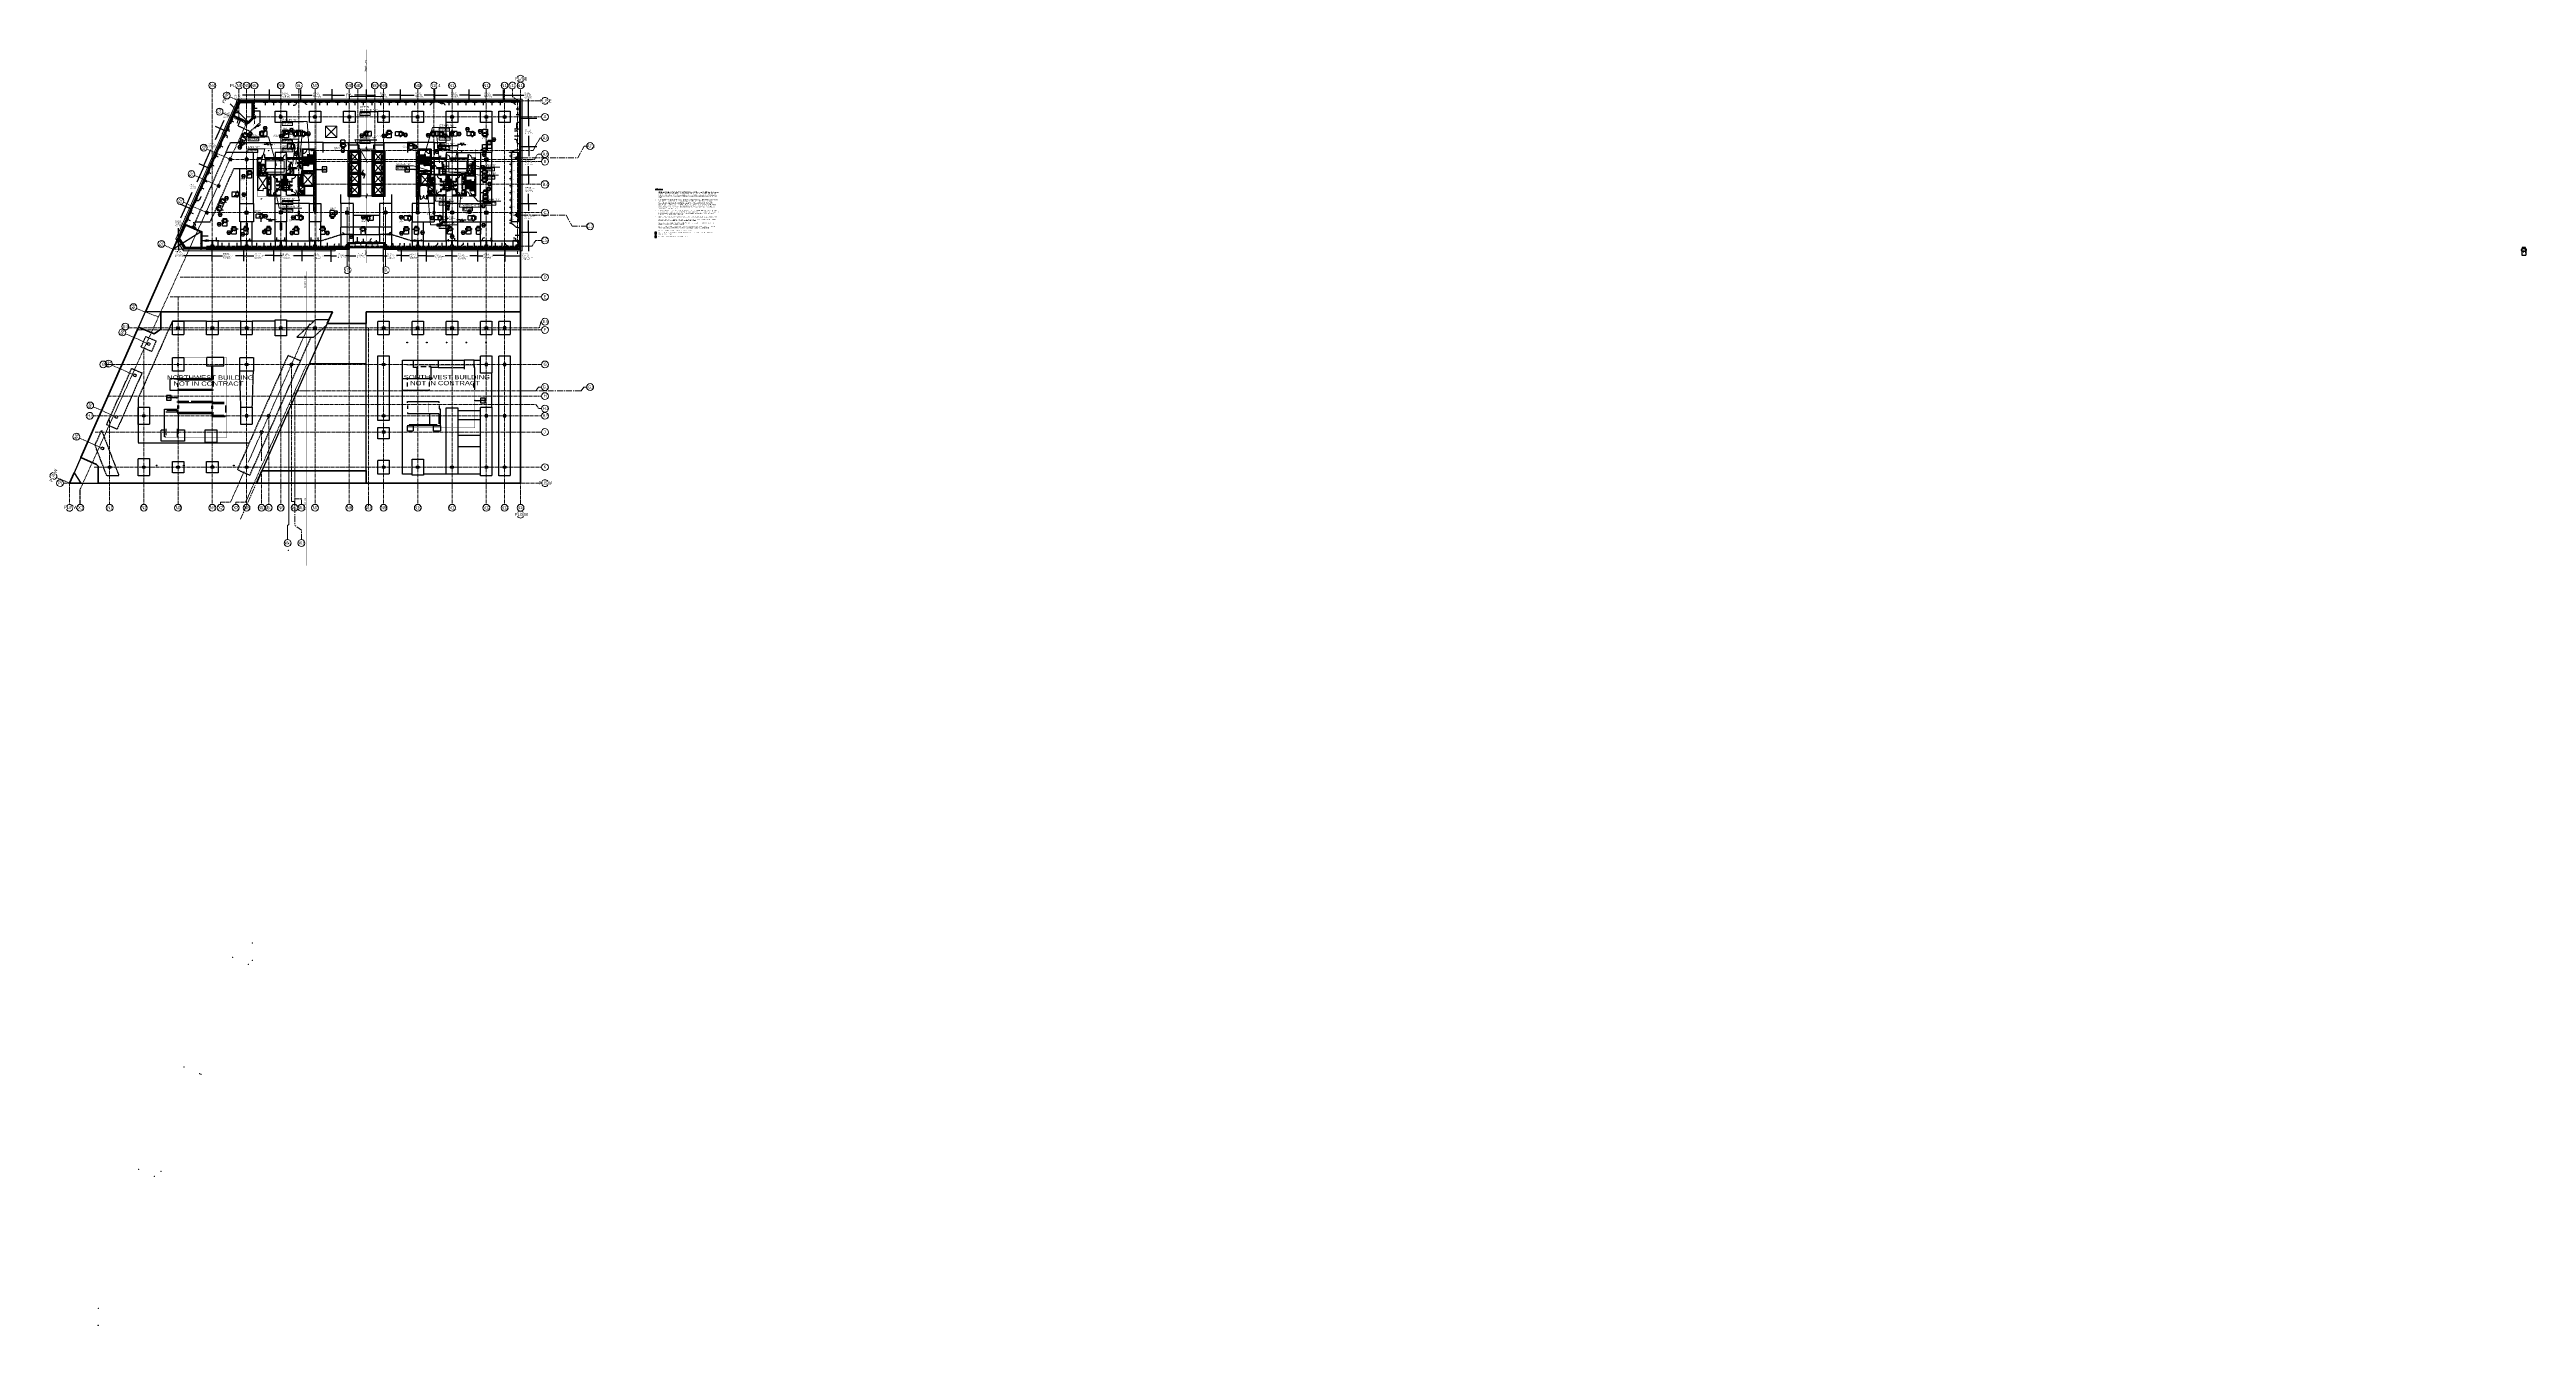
# Model space of a CAD drawing. Header units: inches. Extents: x -26012 to 27, y -11337 to 2082.
import ezdxf
from ezdxf import colors
from ezdxf.entities.mleader import LeaderData, LeaderLine
from ezdxf.enums import TextEntityAlignment as Align
from ezdxf.math import Vec2, Vec3

# ---------------------------------------------------------------- set-up
doc = ezdxf.new("R2010")
doc.units = ezdxf.units.IN
doc.header["$LTSCALE"] = 48
doc.header["$MEASUREMENT"] = 0
for name, pattern in [('A106$0$CENTER', [2, 1.25, -0.25, 0.25, -0.25]), ('A106$0$DGN Style 2', [238.33932, 143.003592, -95.335728]), ('A106$0$DGN Style 3', [333.675049, 238.33932, -95.335728]), ('A106$0$DGN Style 4', [381.581252, 190.671456, -95.335728, 0.238339, -95.335728]), ('A106$0$DGN Style 5', [1334.700194, 572.014369, -762.685825]), ('A106$0$DGN Style 6', [3626.571099, 1.906715, -762.685825, 1334.700194, -762.685825, 1.906715, -762.685825]), ('A605$0$HIDDEN2', [0.1875, 0.125, -0.0625]), ('A_Column Grid$0$CENTER2', [1.125, 0.75, -0.125, 0.125, -0.125]), ('Core Callout Boundary$0$DASHED2', [0.375, 0.25, -0.125]), ('Core Callout Boundary$0$HIDDEN2', [0.1875, 0.125, -0.0625]), ('DASHED2', [0.375, 0.25, -0.125]), ('HIDDEN2', [0.1875, 0.125, -0.0625]), ('Matchline$0$DASHED', [0.75, 0.5, -0.25]), ('NB - 13th_Penthouse_plan$0$HIDDEN2', [0.1875, 0.125, -0.0625])]:
    doc.linetypes.add(name, pattern=pattern)
for name, color, linetype in [('A106$0$A-ANNO-PATT', 8, 'Continuous'), ('A106$0$A-ANNO-PATT-1-12', 8, 'Continuous'), ('A106$0$A-ANNO-PATT-1-6', 8, 'Continuous'), ('A106$0$A-ANNO-PATT-1-8', 8, 'Continuous'), ('A106$0$A-ANNO-PATT-2-12', 8, 'Continuous'), ('A106$0$A-ANNO-PATT-3-12', 8, 'Continuous'), ('A106$0$A-ANNO-PATT-4-12', 8, 'Continuous'), ('A106$0$A-ANNO-PATT-4-8', 8, 'Continuous'), ('A106$0$A-ANNO-PATT-5-12', 8, 'Continuous'), ('A106$0$A-ANNO-PATT-6-12', 8, 'Continuous'), ('A106$0$A-ANNO-WEST', 8, 'Continuous'), ('A106$0$A-AREA-IDEN', 8, 'Continuous'), ('A106$0$A-CLNG-RAIL', 8, 'Continuous'), ('A106$0$A-CNOPY-ABOVE', 8, 'Continuous'), ('A106$0$A-COLS FLR 4-12', 8, 'Continuous'), ('A106$0$A-COLS-COL1-6', 8, 'Continuous'), ('A106$0$A-COLS-COL1-8', 8, 'Continuous'), ('A106$0$A-COLS-COL2-12', 8, 'Continuous'), ('A106$0$A-COLS-COL3-12', 8, 'Continuous'), ('A106$0$A-COLS-COL4-12', 8, 'Continuous'), ('A106$0$A-COLS-COL4-8', 8, 'Continuous'), ('A106$0$A-COLS-COL5-12', 8, 'Continuous'), ('A106$0$A-COLS-COL6-12', 8, 'Continuous'), ('A106$0$A-COUNTER', 8, 'Continuous'), ('A106$0$A-DOOR', 8, 'Continuous'), ('A106$0$A-DOOR-FRAM', 8, 'Continuous'), ('A106$0$A-ELEV-DDBT', 8, 'Continuous'), ('A106$0$A-EQPM-FEC', 8, 'Continuous'), ('A106$0$A-FLOR-AWNG', 8, 'Continuous'), ('A106$0$A-FLOR-CURB', 8, 'Continuous'), ('A106$0$A-FLOR-EVTR', 8, 'Continuous'), ('A106$0$A-FLOR-HRAL', 8, 'Continuous'), ('A106$0$A-FLOR-LEVL', 8, 'Continuous'), ('A106$0$A-FLOR-OPENING', 8, 'Continuous'), ('A106$0$A-FLOR-PFIX', 8, 'Continuous'), ('A106$0$A-FLOR-SLAB', 8, 'Continuous'), ('A106$0$A-FLOR-SLEEVE-4-12', 8, 'Continuous'), ('A106$0$A-FLOR-SPCL', 8, 'Continuous'), ('A106$0$A-FLOR-SPRK', 8, 'Continuous'), ('A106$0$A-FLOR-STRCT-6-12', 8, 'Continuous'), ('A106$0$A-FLOR-STRS', 8, 'Continuous'), ('A106$0$A-GLAZ', 8, 'Continuous'), ('A106$0$A-GLAZ-ABOVE', 8, 'Continuous'), ('A106$0$A-GLAZ-CRNA', 8, 'Continuous'), ('A106$0$A-GLAZ-FULL', 8, 'Continuous'), ('A106$0$A-GRID-GRD3-12', 8, 'Continuous'), ('A106$0$A-GRID-GRD4-9', 8, 'Continuous'), ('A106$0$A-GRID-GRDP0-14', 8, 'Continuous'), ('A106$0$A-GRID-GRDP0-9', 8, 'Continuous'), ('A106$0$A-GRID-ID3-12', 8, 'Continuous'), ('A106$0$A-GRID-ID4-9', 8, 'Continuous'), ('A106$0$A-GRID-IDP0-14', 8, 'Continuous'), ('A106$0$A-GRID-IDP0-9', 8, 'Continuous'), ('A106$0$A-HVAC-RDFF', 8, 'Continuous'), ('A106$0$A-PLUMB-RISER', 8, 'Continuous'), ('A106$0$A-PLYWOOD', 8, 'Continuous'), ('A106$0$A-ROOF-GUTR', 8, 'Continuous'), ('A106$0$A-ROOF-LEAD-3-12', 8, 'Continuous'), ('A106$0$A-ROOF-LEAD-4-12', 8, 'Continuous'), ('A106$0$A-ROOF-SKYL', 8, 'Continuous'), ('A106$0$A-SCREEN-BEAM-GUTTER-4th', 8, 'Continuous'), ('A106$0$A-SLAB-DEPRESSION', 8, 'Continuous'), ('A106$0$A-SLAB-PLENUM', 8, 'Continuous'), ('A106$0$A-TERR-BELOW', 8, 'Continuous'), ('A106$0$A-WALL-FULL-INTR', 8, 'Continuous'), ('A106$0$bc105-11 - A-WALL-FIRE', 8, 'Continuous'), ('A106$0$bc105-11 - M-HVAC-Supp', 8, 'Continuous'), ('A106$0$C-PROP', 8, 'Continuous'), ('A106$0$E-POWER-PNL', 8, 'Continuous'), ('A106$0$Level 1', 8, 'Continuous'), ('A106$0$Level 19', 8, 'Continuous'), ('A106$0$Level 20', 8, 'Continuous'), ('A106$0$Level 30', 8, 'Continuous'), ('A106$0$Level 46', 8, 'Continuous'), ('A106$0$M-HVAC', 8, 'Continuous'), ('A106$0$M-HVAC-FLDRAIN', 8, 'Continuous'), ('A106$0$S-BEAM-ELEV', 8, 'Continuous'), ('A106$0$tower crane', 8, 'Continuous'), ('A605$0$A-ANNO-PATT-1-12', 8, 'Continuous'), ('A605$0$A-ANNO-PATT-1-5', 8, 'Continuous'), ('A605$0$A-ANNO-PATT-1-6', 8, 'Continuous'), ('A605$0$A-ANNO-PATT-1-8', 8, 'Continuous'), ('A605$0$A-ANNO-PATT-2-12', 8, 'Continuous'), ('A605$0$A-ANNO-PATT-3-12', 8, 'Continuous'), ('A605$0$A-ANNO-PATT-4-12', 8, 'Continuous'), ('A605$0$A-ANNO-PATT-4-8', 8, 'Continuous'), ('A605$0$A-ANNO-PATT-5-12', 8, 'Continuous'), ('A605$0$A-CLNG-MECH-RTRN', 8, 'Continuous'), ('A605$0$A-CLNG-MECH-SUPP', 8, 'Continuous'), ('A605$0$A-CLNG-OPNG', 8, 'Continuous'), ('A605$0$A-COLS-COL1-5', 8, 'Continuous'), ('A605$0$A-COLS-COL1-6', 8, 'Continuous'), ('A605$0$A-COLS-COL2-12', 8, 'Continuous'), ('A605$0$A-EQPM-FEC', 8, 'Continuous'), ('A605$0$A-FLOR-LEVL', 8, 'Continuous'), ('A605$0$A-FLOR-OPN TO BLW', 8, 'Continuous'), ('A605$0$A-FLOR-SLAB', 8, 'Continuous'), ('A605$0$A-FLOR-SPRK', 8, 'Continuous'), ('A605$0$A-GRID-COLS', 8, 'Continuous'), ('A605$0$A-GRID-GRDP0-14', 8, 'Continuous'), ('A605$0$A-GRID-GRDP0-9', 8, 'Continuous'), ('A605$0$A-GRID-IDP0-14', 8, 'Continuous'), ('A605$0$A-GRID-IDP0-9', 8, 'Continuous'), ('A605$0$A-ROOF-GUTR', 8, 'Continuous'), ('A605$0$A-WALL-FIRE', 8, 'Continuous'), ('A605$0$A-WALL-GLASS-8-11', 8, 'Continuous'), ('A605$0$bc105-11 - Level 19', 8, 'Continuous'), ('A605$0$bc105-11 - Level 30', 8, 'Continuous'), ('A605$0$Level 1', 8, 'Continuous'), ('A605$0$stcbeams', 8, 'A605$0$HIDDEN2'), ('A_Column Grid$0$A-GRID-1D1-15', 8, 'A_Column Grid$0$CENTER2'), ('A_Column Grid$0$A-GRID-GRD1-12', 8, 'A_Column Grid$0$CENTER2'), ('A_Column Grid$0$A-GRID-GRD1-15', 8, 'A_Column Grid$0$CENTER2'), ('A_Column Grid$0$A-GRID-GRD4-9', 8, 'A_Column Grid$0$CENTER2'), ('A_Column Grid$0$A-GRID-ID1-12', 8, 'A_Column Grid$0$CENTER2'), ('A_Column Grid$0$A-GRID-ID4-9', 8, 'A_Column Grid$0$CENTER2'), ('CLEAR', 1, 'HIDDEN2'), ('Core Callout Boundary$0$A-Detl-Iden', 6, 'Continuous'), ('Core Callout Boundary$0$M-Anno-Symb', 102, 'Continuous'), ('Core Callout Boundary$0$M-HVAC-clrn', 1, 'Core Callout Boundary$0$HIDDEN2'), ('Core Callout Boundary$0$M-HVAC-eqpm-fptd', 94, 'Continuous'), ('Core Callout Boundary$0$M-HVAC-supp', 93, 'Continuous'), ('G-Text', 6, 'Continuous'), ('HAEQUIP', 94, 'Continuous'), ('M-Anno-Keyn', 72, 'Continuous'), ('M-Anno-Note', 6, 'Continuous'), ('M-Fuel-Pipe-Supp', 212, 'Continuous'), ('M-Fuel-Pipe-Supp @ 96', 212, 'Continuous'), ('M-HVAC-anno', 6, 'Continuous'), ('M-HVAC-blck', 6, 'Continuous'), ('M-HVAC-clrn', 1, 'HIDDEN2'), ('M-HVAC-eqpm-fptd', 94, 'Continuous'), ('M-HVAC-Fire Rated Shaft', 1, 'Continuous'), ('M-HVAC-Flex', 5, 'Continuous'), ('M-HVAC-FUTR', 4, 'HIDDEN2'), ('M-HVAC-supp', 93, 'Continuous'), ('M-HVAC-supp @ 96', 93, 'Continuous'), ('M-HVAC-Term-Supp', 92, 'Continuous'), ('M-HVAC-TEXT', 6, 'Continuous'), ('Matchline$0$Match Line', 5, 'Matchline$0$DASHED'), ('NB - 13th_Penthouse_plan$0$stcbeams', 1, 'NB - 13th_Penthouse_plan$0$HIDDEN2'), ('NB - 13th_Penthouse_plan$0$STCCOLS2', 1, 'NB - 13th_Penthouse_plan$0$HIDDEN2'), ('NB - 13th_Penthouse_plan$0$STDROPS', 1, 'NB - 13th_Penthouse_plan$0$HIDDEN2'), ('NB - 13th_Penthouse_plan$0$STMETAL1', 1, 'NB - 13th_Penthouse_plan$0$HIDDEN2'), ('NB - 13th_Penthouse_plan$0$STPJ', 1, 'NB - 13th_Penthouse_plan$0$HIDDEN2'), ('NB - 13th_Penthouse_plan$0$STSBEAMS1', 1, 'NB - 13th_Penthouse_plan$0$HIDDEN2'), ('NB - 13th_Penthouse_plan$0$STSLABNOTCH', 1, 'NB - 13th_Penthouse_plan$0$HIDDEN2'), ('XREF', 8, 'Continuous')]:
    doc.layers.add(name, color=color, linetype=linetype)
doc.styles.add('A106$0$Arial', font='arial.ttf', dxfattribs={"height": 0.076839})
doc.styles.add('A106$0$style-Arial', font='arial.ttf')
doc.styles.add('A605$0$style-Arial', font='arial.ttf')
doc.styles.add('A_Column Grid$0$Style-Arial', font='arial.ttf')
doc.styles.add('Core Callout Boundary$0$MAMEP ANNO', font='arial.ttf', dxfattribs={"height": 0.101562})
doc.styles.add('M08', font='arial.ttf', dxfattribs={"height": 7.68})
doc.styles.add('MAMEP ANNO', font='arial.ttf', dxfattribs={"height": 0.101562})
doc.styles.add('Matchline$0$Style-arial', font='arial.shx')
doc.styles.add('P08', font='arial.ttf', dxfattribs={"height": 0.08})
doc.styles.get("Standard").update_dxf_attribs({"font": 'simplex.shx'})
doc.dimstyles.new('STANDARD$7', dxfattribs={"dimtxt": 0.18, "dimasz": 0.125, "dimexe": 0.18, "dimexo": 0.06, "dimgap": 0.09, "dimtad": 0, "dimtih": 1, "dimtoh": 1, "dimdec": 4, "dimzin": 0, "dimdsep": 46, "dimtxsty": 'Standard', "dimcen": 0.09, "dimadec": 0, "dimazin": 0, "dimtfac": 1, "dimtdec": 4, "dimtofl": 0, "dimtmove": 0, "dimatfit": 3, "dimfxl": 1, "dimtolj": 1, "dimtzin": 0, "dimarcsym": 0})

# ---------------------------------------------------------------- blocks, each defined once
blk = doc.blocks.new('A106$0$36D478')
at = {"layer": 'A106$0$A-DOOR', "linetype": 'Continuous', "lineweight": 0, "extrusion": (0, 0, -1)}
blk.add_arc((1, 6), 36, 0, 90, dxfattribs=at)
at = {"layer": 'A106$0$A-DOOR', "linetype": 'Continuous', "lineweight": 30}
blk.add_3dface([(-1, 42), (-3, 42), (-3, 6), (-1, 6)], dxfattribs=at)
at = {"layer": 'A106$0$A-DOOR-FRAM', "linetype": 'Continuous', "lineweight": 30}
for p, q in [((-38, 6), (-37, 6)), ((-38, 6), (-38, 6)), ((-38, 0), (-38, 0)), ((-37, 6), (-37, 4)), ((-37, 4), (-36, 4)), ((-36, 4), (-36, 0)), ((-1, 4), (-2, 4)), ((-2, 4), (-2, 0)), ((1, 6), (-1, 6)), ((-1, 6), (-1, 4)), ((1, 6), (1, 6)), ((1, 0), (1, 0)), ((-36, 0), (-38, 0)), ((-2, 0), (1, 0))]:
    blk.add_line(p, q, dxfattribs=at)
at = {"layer": 'A106$0$A-DOOR-FRAM', "linetype": 'Continuous', "lineweight": 13}
for p, q in [((-38, 6), (-37, 6)), ((-38, 6), (-38, 6)), ((-38, 6), (-38, 6)), ((-38, 0), (-38, 0)), ((-38, 0), (-38, 0)), ((-37, 6), (-37, 4)), ((-37, 4), (-36, 4)), ((-36, 4), (-36, 0)), ((0, 6), (-1, 6)), ((-1, 6), (-1, 4)), ((-1, 4), (-1, 4)), ((-1, 4), (-1, 0)), ((1, 6), (0, 6)), ((0, 6), (0, 6)), ((0, 0), (0, 0)), ((0, 0), (1, 0)), ((-36, 0), (-38, 0)), ((-1, 0), (0, 0))]:
    blk.add_line(p, q, dxfattribs=at)
blk = doc.blocks.new('*U311')
at = {"layer": 'A106$0$Level 46', "linetype": 'Continuous', "lineweight": 13}
for p, q in [((-8, 2), (-8, -18)), ((-8, 2), (0, 2)), ((0, 2), (0, 21))]:
    blk.add_line(p, q, dxfattribs=at)
at = {"layer": 'A106$0$Level 46', "linetype": 'Continuous', "lineweight": 0}
for p, q in [((-7, 2), (1, -2)), ((-1, 2), (1, 1)), ((0, 21), (8, 18)), ((0, 19), (8, 15)), ((0, 16), (8, 13)), ((0, 14), (8, 10)), ((0, 11), (8, 8)), ((0, 9), (8, 5)), ((0, 6), (8, 3)), ((0, 4), (5, 2)), ((-8, 0), (1, -5)), ((-8, -3), (1, -7)), ((-8, -5), (1, -10)), ((-8, -8), (1, -12)), ((-8, -11), (1, -15)), ((-8, -13), (1, -17)), ((-8, -16), (0, -19)), ((-8, -18), (-1, -21))]:
    blk.add_line(p, q, dxfattribs=at)
blk = doc.blocks.new('A106$0$STEP')
at = {"layer": 'A106$0$Level 46', "linetype": 'Continuous', "lineweight": 13}
blk.add_blockref('*U311', (0, -2), dxfattribs=at)
blk = doc.blocks.new('*U313')
at = {"layer": 'A106$0$Level 46', "linetype": 'Continuous', "lineweight": 0}
for p, q in [((-8, 18), (-1, 21)), ((-8, 16), (0, 19)), ((-8, 13), (1, 17)), ((-8, 11), (1, 15)), ((-8, 8), (1, 12)), ((-8, 5), (1, 10)), ((-8, 3), (1, 7)), ((-8, 0), (1, 5)), ((-7, -2), (1, 2)), ((-1, -2), (1, -1)), ((0, -4), (5, -2)), ((0, -6), (8, -3)), ((0, -9), (8, -5)), ((0, -11), (8, -8)), ((0, -14), (8, -10)), ((0, -16), (8, -13)), ((0, -19), (8, -15)), ((0, -21), (8, -18))]:
    blk.add_line(p, q, dxfattribs=at)
at = {"layer": 'A106$0$Level 46', "linetype": 'Continuous', "lineweight": 13}
for p, q in [((-8, -2), (-8, 18)), ((-8, -2), (0, -2)), ((0, -2), (0, -21))]:
    blk.add_line(p, q, dxfattribs=at)
blk = doc.blocks.new('A106$0$STEP_1')
at = {"layer": 'A106$0$Level 46', "linetype": 'Continuous', "lineweight": 13}
blk.add_blockref('*U313', (0, 2), dxfattribs=at)
blk = doc.blocks.new('A106$0$36D478_1')
at = {"layer": 'A106$0$A-DOOR', "linetype": 'Continuous', "lineweight": 0, "extrusion": (0, 0, -1)}
blk.add_arc((5, -1), 36, 270, 360, dxfattribs=at)
at = {"layer": 'A106$0$A-DOOR', "linetype": 'Continuous', "lineweight": 30}
blk.add_3dface([(-41, -1), (-41, -3), (-5, -3), (-5, -1)], dxfattribs=at)
at = {"layer": 'A106$0$A-DOOR-FRAM', "linetype": 'Continuous', "lineweight": 30}
for p, q in [((-5, 1), (-5, -1)), ((-5, 1), (-5, 1)), ((0, -2), (0, 1)), ((0, 1), (0, 1)), ((-5, -1), (-3, -1)), ((-5, -38), (-5, -37)), ((-5, -37), (-3, -37)), ((-5, -38), (-5, -38)), ((-3, -1), (-3, -2)), ((-3, -2), (0, -2)), ((-3, -37), (-3, -36)), ((-3, -36), (0, -36)), ((0, -36), (0, -38)), ((0, -38), (0, -38))]:
    blk.add_line(p, q, dxfattribs=at)
at = {"layer": 'A106$0$A-DOOR-FRAM', "linetype": 'Continuous', "lineweight": 13}
for p, q in [((-5, 1), (-5, 0)), ((-5, 0), (-5, -1)), ((-5, 0), (-5, 0)), ((0, 0), (0, 1)), ((0, -1), (0, 0)), ((0, 0), (0, 0)), ((-5, -1), (-3, -1)), ((-5, -38), (-5, -37)), ((-5, -37), (-3, -37)), ((-5, -38), (-5, -38)), ((-5, -38), (-5, -38)), ((-3, -1), (-3, -1)), ((-3, -1), (0, -1)), ((-3, -37), (-3, -36)), ((-3, -36), (0, -36)), ((0, -36), (0, -38)), ((0, -38), (0, -38)), ((0, -38), (0, -38))]:
    blk.add_line(p, q, dxfattribs=at)
blk = doc.blocks.new('A106$0$400#_cab')
at = {"layer": 'A106$0$A-FLOR-EVTR', "linetype": 'Continuous', "lineweight": 0}
for p, q in [((-85, 20), (-90, 20)), ((-90, 20), (-90, -19)), ((-87, 13), (-89, 13)), ((-89, 13), (-89, -13)), ((-87, 23), (-88, 23)), ((-87, 23), (-88, 23)), ((-88, 20), (-88, 23)), ((-87, 20), (-87, 23)), ((-87, -13), (-87, 13)), ((-85, -19), (-85, 20)), ((-82, 48), (-82, -48)), ((-82, 48), (-8, 48)), ((-80, 46), (-15, 46)), ((-80, 46), (-80, -46)), ((-15, 46), (-15, 33)), ((-15, 33), (-12, 33)), ((-11, -34), (-11, 34)), ((-9, 34), (-11, 34)), ((-9, 0), (-11, 0)), ((-9, -34), (-9, 34)), ((-8, 48), (-8, -48)), ((-7, 45), (-7, -45)), ((-7, 45), (0, 45)), ((-4, -34), (-4, 34)), ((-2, 34), (-4, 34)), ((-2, 0), (-4, 0)), ((-2, -34), (-2, 34)), ((-90, -19), (-85, -19)), ((-89, -13), (-87, -13)), ((-88, -22), (-88, -19)), ((-87, -22), (-88, -22)), ((-87, -22), (-88, -22)), ((-87, -22), (-87, -19)), ((-82, -48), (-8, -48)), ((-80, -46), (-15, -46)), ((-15, -33), (-12, -33)), ((-15, -33), (-15, -46)), ((-9, -34), (-11, -34)), ((-7, -45), (0, -45)), ((-2, -34), (-4, -34))]:
    blk.add_line(p, q, dxfattribs=at)
blk = doc.blocks.new('A106$0$400#_cab_1')
at = {"layer": 'A106$0$A-FLOR-EVTR', "linetype": 'Continuous', "lineweight": 0}
for p, q in [((7, 45), (0, 45)), ((2, -34), (2, 34)), ((2, 34), (4, 34)), ((2, 0), (4, 0)), ((4, -34), (4, 34)), ((7, 45), (7, -45)), ((8, 48), (8, -48)), ((82, 48), (8, 48)), ((9, -34), (9, 34)), ((9, 34), (11, 34)), ((9, 0), (11, 0)), ((11, -34), (11, 34)), ((15, 33), (12, 33)), ((80, 46), (15, 46)), ((15, 46), (15, 33)), ((80, 46), (80, -46)), ((82, 48), (82, -48)), ((85, 20), (90, 20)), ((85, -19), (85, 20)), ((87, 20), (87, 23)), ((87, 23), (88, 23)), ((87, 23), (88, 23)), ((87, 13), (89, 13)), ((87, -13), (87, 13)), ((88, 20), (88, 23)), ((89, 13), (89, -13)), ((90, 20), (90, -19)), ((7, -45), (0, -45)), ((2, -34), (4, -34)), ((82, -48), (8, -48)), ((9, -34), (11, -34)), ((15, -33), (12, -33)), ((15, -33), (15, -46)), ((80, -46), (15, -46)), ((90, -19), (85, -19)), ((89, -13), (87, -13)), ((87, -22), (87, -19)), ((87, -22), (88, -22)), ((87, -22), (88, -22)), ((88, -22), (88, -19))]:
    blk.add_line(p, q, dxfattribs=at)
blk = doc.blocks.new('A106$0$36D478_2')
at = {"layer": 'A106$0$A-DOOR', "linetype": 'Continuous', "lineweight": 0, "extrusion": (0, 0, -1)}
blk.add_arc((1, 5), 36, 0, 90, dxfattribs=at)
at = {"layer": 'A106$0$A-DOOR', "linetype": 'Continuous', "lineweight": 30}
blk.add_3dface([(-1, 41), (-3, 41), (-3, 5), (-1, 5)], dxfattribs=at)
at = {"layer": 'A106$0$A-DOOR-FRAM', "linetype": 'Continuous', "lineweight": 13}
for p, q in [((-38, 5), (-37, 5)), ((-38, 5), (-38, 5)), ((-38, 5), (-38, 5)), ((-38, 0), (-38, 0)), ((-38, 0), (-38, 0)), ((-37, 5), (-37, 3)), ((-37, 3), (-36, 3)), ((-36, 3), (-36, 0)), ((0, 5), (-1, 5)), ((-1, 5), (-1, 3)), ((-1, 3), (-1, 3)), ((-1, 3), (-1, 0)), ((1, 5), (0, 5)), ((0, 5), (0, 5)), ((0, 0), (0, 0)), ((0, 0), (1, 0)), ((-36, 0), (-38, 0)), ((-1, 0), (0, 0))]:
    blk.add_line(p, q, dxfattribs=at)
at = {"layer": 'A106$0$A-DOOR-FRAM', "linetype": 'Continuous', "lineweight": 30}
for p, q in [((-38, 5), (-37, 5)), ((-38, 5), (-38, 5)), ((-38, 0), (-38, 0)), ((-37, 5), (-37, 3)), ((-37, 3), (-36, 3)), ((-36, 3), (-36, 0)), ((-1, 3), (-2, 3)), ((-2, 3), (-2, 0)), ((1, 5), (-1, 5)), ((-1, 5), (-1, 3)), ((1, 5), (1, 5)), ((1, 0), (1, 0)), ((-36, 0), (-38, 0)), ((-2, 0), (1, 0))]:
    blk.add_line(p, q, dxfattribs=at)
blk = doc.blocks.new('*U318')
at = {"layer": 'A106$0$A-EQPM-FEC', "linetype": 'Continuous', "lineweight": 13}
blk.add_hatch(color=256, dxfattribs=at).paths.add_polyline_path([(-4, -3), (-4, 3), (-6, 3), (-6, 3), (6, 3), (6, 3), (5, 3), (5, -3)])
blk.add_line((6, 3), (-6, 3), dxfattribs=at)
blk = doc.blocks.new('*U319')
at = {"layer": 'A106$0$A-FLOR-HRAL', "linetype": 'Continuous', "lineweight": 0}
for p, q in [((-1, 2), (-1, 2)), ((-1, -2), (-1, 2)), ((-1, 0), (-1, 1)), ((-1, 0), (1, 0)), ((-1, 0), (-1, -1)), ((-1, 0), (1, 0)), ((-1, -2), (-1, -2))]:
    blk.add_line(p, q, dxfattribs=at)
for centre, radius, start, end in [((-1, 1), 0.188, 0, 90), ((-1, 0), 0.125, 90, 180), ((-1, -1), 0.188, 270, 0)]:
    blk.add_arc(centre, radius, start, end, dxfattribs=at)
at = {"layer": 'A106$0$A-FLOR-HRAL', "linetype": 'Continuous', "lineweight": 0, "extrusion": (0, 0, -1)}
blk.add_arc((1, 0), 0.125, 270, 0, dxfattribs=at)
blk = doc.blocks.new('*U320')
at = {"layer": 'A106$0$A-FLOR-HRAL', "linetype": 'Continuous', "lineweight": 0}
for p, q in [((-1, 2), (-1, 2)), ((-1, 2), (-1, -2)), ((-1, 0), (-1, 1)), ((-1, 0), (1, 0)), ((-1, 0), (1, 0)), ((-1, 0), (-1, -1)), ((-1, -2), (-1, -2))]:
    blk.add_line(p, q, dxfattribs=at)
at = {"layer": 'A106$0$A-FLOR-HRAL', "linetype": 'Continuous', "lineweight": 0, "extrusion": (0, 0, -1)}
for centre, radius, start, end in [((1, 1), 0.188, 90, 180), ((1, 0), 0.125, 270, 0), ((1, -1), 0.188, 180, 270)]:
    blk.add_arc(centre, radius, start, end, dxfattribs=at)
at = {"layer": 'A106$0$A-FLOR-HRAL', "linetype": 'Continuous', "lineweight": 0}
blk.add_arc((-1, 0), 0.125, 90, 180, dxfattribs=at)
blk = doc.blocks.new('*U321')
at = {"layer": 'A106$0$A-FLOR-HRAL', "linetype": 'Continuous', "lineweight": 0}
for p, q in [((1, 0), (-1, 0)), ((1, 2), (1, 2)), ((1, 2), (1, -2)), ((1, 0), (1, 1)), ((1, 0), (-1, 0)), ((1, 0), (1, -1)), ((1, -2), (1, -2))]:
    blk.add_line(p, q, dxfattribs=at)
for centre, radius, start, end in [((1, 1), 0.188, 90, 180), ((1, 0), 0.125, 270, 0), ((1, -1), 0.188, 180, 270)]:
    blk.add_arc(centre, radius, start, end, dxfattribs=at)
at = {"layer": 'A106$0$A-FLOR-HRAL', "linetype": 'Continuous', "lineweight": 0, "extrusion": (0, 0, -1)}
blk.add_arc((-1, 0), 0.125, 90, 180, dxfattribs=at)
blk = doc.blocks.new('*U322')
at = {"layer": 'A106$0$A-FLOR-HRAL', "linetype": 'Continuous', "lineweight": 0}
for p, q in [((1, 0), (-1, 0)), ((1, 2), (1, 2)), ((1, -2), (1, 2)), ((1, 0), (1, 1)), ((1, 0), (1, -1)), ((1, 0), (-1, 0)), ((1, -2), (1, -2))]:
    blk.add_line(p, q, dxfattribs=at)
at = {"layer": 'A106$0$A-FLOR-HRAL', "linetype": 'Continuous', "lineweight": 0, "extrusion": (0, 0, -1)}
for centre, radius, start, end in [((-1, 1), 0.188, 0, 90), ((-1, 0), 0.125, 90, 180), ((-1, -1), 0.188, 270, 0)]:
    blk.add_arc(centre, radius, start, end, dxfattribs=at)
at = {"layer": 'A106$0$A-FLOR-HRAL', "linetype": 'Continuous', "lineweight": 0}
blk.add_arc((1, 0), 0.125, 270, 0, dxfattribs=at)
blk = doc.blocks.new('*U323')
at = {"layer": 'A106$0$A-EQPM-FEC', "linetype": 'Continuous', "lineweight": 13}
blk.add_hatch(color=256, dxfattribs=at).paths.add_polyline_path([(-6, -3), (-6, -3), (-5, -3), (-5, 3), (4, 3), (4, -3), (6, -3), (6, -3)])
blk.add_line((-6, -3), (6, -3), dxfattribs=at)
blk = doc.blocks.new('*U324')
at = {"layer": 'A106$0$A-DOOR', "linetype": 'Continuous', "lineweight": 0, "extrusion": (0, 0, -1)}
blk.add_arc((22, 19), 44, 180, 270, dxfattribs=at)
at = {"layer": 'A106$0$A-DOOR', "linetype": 'Continuous', "lineweight": 30}
blk.add_3dface([(-22, -25), (-20, -25), (-20, 19), (-22, 19)], dxfattribs=at)
at = {"layer": 'A106$0$A-DOOR-FRAM', "linetype": 'Continuous', "lineweight": 30}
for p, q in [((-21, 25), (-24, 25)), ((-24, 25), (-24, 25)), ((-24, 19), (-22, 19)), ((-24, 19), (-24, 19)), ((-22, 19), (-22, 21)), ((-22, 21), (-21, 21)), ((-21, 21), (-21, 25)), ((21, 25), (24, 25)), ((21, 21), (21, 25)), ((22, 21), (21, 21)), ((22, 19), (22, 21)), ((24, 19), (22, 19)), ((24, 25), (24, 25)), ((24, 19), (24, 19))]:
    blk.add_line(p, q, dxfattribs=at)
at = {"layer": 'A106$0$A-DOOR-FRAM', "linetype": 'Continuous', "lineweight": 13}
for p, q in [((-23, 25), (-24, 25)), ((-24, 19), (-23, 19)), ((-21, 25), (-23, 25)), ((-23, 25), (-23, 25)), ((-23, 19), (-22, 19)), ((-23, 19), (-23, 19)), ((-22, 19), (-22, 21)), ((-22, 21), (-21, 21)), ((-21, 21), (-21, 25)), ((21, 21), (21, 25)), ((21, 25), (23, 25)), ((22, 21), (21, 21)), ((22, 19), (22, 21)), ((23, 19), (22, 19)), ((23, 25), (23, 25)), ((23, 25), (24, 25)), ((24, 19), (23, 19)), ((23, 19), (23, 19))]:
    blk.add_line(p, q, dxfattribs=at)
blk = doc.blocks.new('*U325')
at = {"layer": 'A106$0$A-FLOR-STRCT-6-12', "linetype": 'A106$0$DGN Style 3', "lineweight": 0}
for p, q in [((-53, -60), (52, 60)), ((52, -60), (-53, 60))]:
    blk.add_line(p, q, dxfattribs=at)
at = {"layer": 'A106$0$A-FLOR-STRCT-6-12', "linetype": 'A106$0$DGN Style 3', "lineweight": 13}
blk.add_3dface([(-53, 60), (52, 60), (52, -60), (-53, -60)], dxfattribs=at)
blk = doc.blocks.new('*U328')
at = {"layer": 'A106$0$A-FLOR-STRCT-6-12', "linetype": 'A106$0$DGN Style 3', "lineweight": 13}
for p, q in [((50, 78), (-50, 78)), ((-50, -78), (-50, 78)), ((50, 78), (50, -56)), ((4, -78), (-50, -78)), ((50, -56), (4, -56)), ((4, -78), (4, -56))]:
    blk.add_line(p, q, dxfattribs=at)
at = {"layer": 'A106$0$A-FLOR-STRCT-6-12', "linetype": 'A106$0$DGN Style 3', "lineweight": 0}
for p, q in [((-50, 78), (36, -56)), ((-50, -78), (50, 78))]:
    blk.add_line(p, q, dxfattribs=at)
at = {"layer": 'A106$0$A-FLOR-STRCT-6-12', "linetype": 'A106$0$DGN Style 3', "lineweight": 13}
blk.add_point((4, -78), dxfattribs=at)
blk = doc.blocks.new('*U361')
at = {"layer": 'A106$0$M-HVAC-FLDRAIN', "linetype": 'Continuous', "lineweight": 0, "extrusion": (0, 0, -1)}
blk.add_circle((0, 0, 0), 12, dxfattribs=at)
at = {"layer": 'A106$0$M-HVAC-FLDRAIN', "linetype": 'Continuous', "lineweight": 13}
blk.add_3dface([(16, 16, 0), (-16, 16, 0), (-16, -16, 0), (16, -16, 0)], dxfattribs=at)
blk = doc.blocks.new('*U362')
at = {"layer": 'A106$0$A-FLOR-SPRK', "linetype": 'A106$0$DGN Style 4', "lineweight": 0}
for p, q in [((-20, 0), (20, 0)), ((0, -20), (0, 20))]:
    blk.add_line(p, q, dxfattribs=at)
at = {"layer": 'A106$0$A-FLOR-SPRK', "linetype": 'Continuous', "lineweight": 30}
for radius in [11.8, 9.81]:
    blk.add_circle((0, 0), radius, dxfattribs=at)
blk = doc.blocks.new('*U363')
at = {"layer": 'A106$0$A-FLOR-SPRK', "linetype": 'A106$0$DGN Style 4', "lineweight": 0}
for p, q in [((-88, 0), (51, 0)), ((51, 35), (51, 0)), ((51, 0), (93, 0)), ((51, 0), (51, -35))]:
    blk.add_line(p, q, dxfattribs=at)
at = {"layer": 'A106$0$A-FLOR-SPRK', "linetype": 'Continuous', "lineweight": 13}
for p, q in [((-78, -16), (-78, 16)), ((-72, 16), (-78, 16)), ((-73, 10), (-78, 10)), ((-72, -16), (-72, 16)), ((-72, 14), (-65, 14)), ((-36, 14), (-28, 14)), ((-28, -16), (-28, 16)), ((-22, 16), (-28, 16)), ((-22, 10), (-28, 10)), ((-22, -16), (-22, 16)), ((22, 13), (-22, 13)), ((-73, -9), (-79, -9)), ((-73, 0), (-78, 0)), ((-72, -9), (-78, -9)), ((-72, -16), (-78, -16)), ((-72, -14), (-65, -14)), ((-64, -25), (-36, -25)), ((-64, -30), (-64, -25)), ((-64, -30), (-36, -30)), ((-62, -25), (-62, -17)), ((-38, -25), (-38, -16)), ((-36, -14), (-28, -14)), ((-36, -30), (-36, -25)), ((-22, 0), (-28, 0)), ((-22, -9), (-28, -9)), ((-22, -9), (-28, -9)), ((-22, -16), (-28, -16)), ((22, -13), (-22, -13))]:
    blk.add_line(p, q, dxfattribs=at)
at = {"layer": 'A106$0$A-FLOR-SPRK', "linetype": 'Continuous', "lineweight": 13, "flags": 128}
for points in [[(-93, 18), (-93, -18)], [(-90, 20), (-91, 20)], [(-88, -18), (-88, 18)], [(-91, -20), (-90, -20)]]:
    blk.add_lwpolyline(points, dxfattribs=at)
at = {"layer": 'A106$0$A-FLOR-SPRK', "linetype": 'Continuous', "lineweight": 13, "extrusion": (0, 0, -1)}
for radius in [26, 24]:
    blk.add_circle((-51, 0), radius, dxfattribs=at)
for centre, radius, start, end in [((91, 18), 2, 0, 90), ((90, 18), 2, 90, 180), ((91, -18), 2, 270, 0), ((-21, -28), 14.9, 91.60286, 136.28219)]:
    blk.add_arc(centre, radius, start, end, dxfattribs=at)
at = {"layer": 'A106$0$A-FLOR-SPRK', "linetype": 'Continuous', "lineweight": 13}
for centre, radius, start, end in [((21, 28), 14.9, 271.60286, 316.28219), ((-90, -18), 2, 270, 360)]:
    blk.add_arc(centre, radius, start, end, dxfattribs=at)
at = {"layer": 'A106$0$A-FLOR-SPRK', "linetype": 'Continuous', "lineweight": 13, "extrusion": (0, 0, -1)}
blk.add_ellipse((-50, 0), major_axis=(0, -20.2), ratio=0.9999892, dxfattribs=at)
at = {"layer": 'A106$0$A-FLOR-SPRK', "linetype": 'Continuous', "lineweight": 13}
for points in [[(-84, -2), (-88, -2), (-88, 2), (-84, 2)], [(-78, -13), (-84, -13), (-84, 13), (-78, 13)], [(-65, -29), (-65, -26), (-64, -26), (-64, -29)], [(-52, -30), (-52, -31), (-48, -31), (-48, -30)], [(-36, -29), (-36, -26), (-35, -26), (-35, -29)]]:
    blk.add_3dface(points, dxfattribs=at)
blk = doc.blocks.new('*U368')
at = {"layer": 'A106$0$A-DOOR', "linetype": 'Continuous', "lineweight": 0}
blk.add_arc((140, -168, 0), 336, 90, 180, dxfattribs=at)
at = {"layer": 'A106$0$A-DOOR', "linetype": 'Continuous', "lineweight": 30}
blk.add_3dface([(-195, -168, 0), (-195, -154, 0), (140, -154, 0), (140, -168, 0)], dxfattribs=at)
at = {"layer": 'A106$0$A-DOOR-FRAM', "linetype": 'Continuous', "lineweight": 30}
for p, q in [((140, 180, 0), (140, 168, 0)), ((140, 180, 0), (143, 180, 0)), ((140, 168, 0), (160, 168, 0)), ((160, 168, 0), (160, 162, 0)), ((160, 162, 0), (195, 162, 0)), ((195, 180, 0), (192, 180, 0)), ((195, 162, 0), (195, 180, 0)), ((140, -180, 0), (140, -168, 0)), ((140, -168, 0), (160, -168, 0)), ((140, -180, 0), (143, -180, 0)), ((160, -168, 0), (160, -162, 0)), ((160, -162, 0), (195, -162, 0)), ((195, -180, 0), (192, -180, 0)), ((195, -162, 0), (195, -180, 0))]:
    blk.add_line(p, q, dxfattribs=at)
at = {"layer": 'A106$0$A-DOOR-FRAM', "linetype": 'Continuous', "lineweight": 13}
for p, q in [((142, 179, 0), (142, 169, 0)), ((142, 179, 0), (143, 179, 0)), ((142, 169, 0), (161, 169, 0)), ((143, 180, 0), (143, 179, 0)), ((161, 169, 0), (161, 163, 0)), ((161, 163, 0), (194, 163, 0)), ((192, 179, 0), (192, 180, 0)), ((194, 179, 0), (192, 179, 0)), ((194, 163, 0), (194, 179, 0)), ((142, -179, 0), (142, -169, 0)), ((142, -169, 0), (161, -169, 0)), ((142, -179, 0), (143, -179, 0)), ((143, -180, 0), (143, -179, 0)), ((161, -169, 0), (161, -163, 0)), ((161, -163, 0), (194, -163, 0)), ((194, -179, 0), (192, -179, 0)), ((192, -179, 0), (192, -180, 0)), ((194, -163, 0), (194, -179, 0))]:
    blk.add_line(p, q, dxfattribs=at)
blk = doc.blocks.new('A106$0$AFWALL')
at = {"layer": 'A106$0$A-FLOR-PFIX', "linetype": 'Continuous', "lineweight": 13}
for p, q in [((-1, 0), (1, 0)), ((0, 7), (0, 7)), ((1, 7), (0, 7)), ((15, 7), (0, 7)), ((0, 7), (0, 6)), ((0, 7), (0, 0)), ((0, 6), (0, 6)), ((0, 6), (0, 5)), ((0, 5), (0, 4)), ((0, 4), (0, 3)), ((0, 3), (0, 3)), ((0, 3), (0, 3)), ((0, 3), (0, 3)), ((0, 3), (0, 2)), ((0, 2), (0, 1)), ((0, 1), (0, 0)), ((0, -7), (0, 0)), ((0, 0), (0, -1)), ((1, 0), (0, 0)), ((1, 4), (1, 7)), ((15, 7), (1, 7)), ((1, 7), (1, 6)), ((1, 6), (1, 5)), ((1, 5), (1, 5)), ((1, 5), (1, 4)), ((1, 4), (1, 3)), ((1, 4), (1, 3)), ((1, 2), (1, 3)), ((1, 3), (1, 3)), ((1, 3), (1, 3)), ((1, 3), (1, 3)), ((1, 3), (1, 2)), ((1, 2), (1, 2)), ((1, 2), (1, 1)), ((1, 2), (1, 2)), ((1, 2), (1, 1)), ((1, 1), (1, 1)), ((1, 1), (1, 0)), ((1, 1), (1, 1)), ((1, 1), (1, 0)), ((1, 0), (1, 0)), ((1, 0), (1, 0)), ((1, 0), (1, -1)), ((1, 0), (1, 0)), ((9, 2), (9, 2)), ((9, 0), (9, 0)), ((9, 0), (9, 0)), ((9, 0), (9, 0)), ((15, 5), (13, 5)), ((23, 0), (23, 0)), ((23, 0), (23, 0)), ((23, 0), (23, 0)), ((23, 0), (23, 0)), ((0, -1), (0, -2)), ((0, -2), (0, -3)), ((0, -4), (0, -3)), ((0, -3), (0, -3)), ((0, -3), (0, -3)), ((0, -3), (0, -3)), ((0, -4), (0, -5)), ((0, -5), (0, -6)), ((0, -7), (0, -6)), ((0, -6), (0, -6)), ((0, -7), (0, -7)), ((1, -7), (0, -7)), ((15, -7), (0, -7)), ((1, 0), (1, -1)), ((1, -1), (1, -1)), ((1, -1), (1, -1)), ((1, -1), (1, -2)), ((1, -1), (1, -2)), ((1, -2), (1, -3)), ((1, -2), (1, -2)), ((1, -3), (1, -2)), ((1, -2), (1, -2)), ((1, -3), (1, -3)), ((1, -3), (1, -4)), ((1, -4), (1, -3)), ((1, -3), (1, -3)), ((1, -3), (1, -3)), ((1, -4), (1, -7)), ((1, -4), (1, -5)), ((1, -5), (1, -5)), ((1, -5), (1, -6)), ((1, -7), (1, -6)), ((15, -7), (1, -7)), ((8, -2), (8, -2)), ((8, -2), (8, -2)), ((8, -2), (8, -2)), ((9, -2), (9, -2)), ((15, -6), (13, -6))]:
    blk.add_line(p, q, dxfattribs=at)
for centre, radius, start, end in [((15, 0), 7.54, 134.4461, 166.2742), ((13, 2), 3.5, 89.6441, 166.4342), ((19, 0), 10, 163.6146, 180), ((15, 0), 7.54, 90.1427, 134.4461), ((15, -6), 13, 59.8405, 90), ((15, -6), 13, 59.8406, 90.0001), ((15, -6), 13.1, 59.5714, 89.6853), ((15, -6), 11.5, 82.8545, 90), ((15, -6), 11.5, 59.6174, 82.8545), ((19, 0), 5.88, 0, 63.119), ((19, 0), 4.38, 0, 63.6571), ((19, 0), 6.25, 0, 63.0198), ((15, 0), 7.54, 193.7258, 225.5539), ((19, 0), 10, 180, 196.3854), ((13, -2), 3.5, 193.5658, 270.3559), ((15, 0), 7.54, 225.5539, 269.8573), ((15, 6), 13, 269.9999, 300.1594), ((15, 6), 11.5, 270, 277.1455), ((15, 6), 13, 270, 300.1595), ((15, 6), 13.1, 270.3147, 300.4286), ((15, 6), 11.5, 277.1455, 300.3826), ((19, 0), 4.38, 296.3429, 0), ((19, 0), 5.88, 296.881, 0), ((19, 0), 6.25, 296.9802, 0)]:
    blk.add_arc(centre, radius, start, end, dxfattribs=at)
for p in [(0, 0), (1, 2), (1, 0), (1, -2)]:
    blk.add_point(p, dxfattribs=at)
blk = doc.blocks.new('A106$0$AFWALL_1')
at = {"layer": 'A106$0$A-FLOR-PFIX', "linetype": 'Continuous', "lineweight": 13}
for p, q in [((-23, 0), (-23, 0)), ((-23, 0), (-23, 0)), ((-23, 0), (-23, 0)), ((-23, 0), (-23, 0)), ((-15, 7), (-1, 7)), ((-15, 7), (0, 7)), ((-15, 5), (-13, 5)), ((-9, 2), (-9, 2)), ((-9, 0), (-9, 0)), ((-9, 0), (-9, 0)), ((-9, 0), (-9, 0)), ((-1, 4), (-1, 7)), ((-1, 7), (0, 7)), ((-1, 7), (-1, 6)), ((-1, 6), (-1, 5)), ((-1, 5), (-1, 5)), ((-1, 5), (-1, 4)), ((-1, 4), (-1, 3)), ((-1, 4), (-1, 3)), ((-1, 2), (-1, 3)), ((-1, 3), (-1, 3)), ((-1, 3), (-1, 3)), ((-1, 3), (-1, 3)), ((-1, 3), (-1, 2)), ((-1, 2), (-1, 2)), ((-1, 2), (-1, 1)), ((-1, 2), (-1, 2)), ((-1, 2), (-1, 1)), ((-1, 1), (-1, 1)), ((-1, 1), (-1, 0)), ((-1, 1), (-1, 1)), ((-1, 1), (-1, 0)), ((-1, 0), (-1, 0)), ((-1, 0), (-1, 0)), ((-1, 0), (-1, -1)), ((-1, 0), (-1, 0)), ((-1, 0), (0, 0)), ((1, 0), (-1, 0)), ((0, 7), (0, 7)), ((0, 7), (0, 6)), ((0, 7), (0, 0)), ((0, 6), (0, 6)), ((0, 6), (0, 5)), ((0, 5), (0, 4)), ((0, 4), (0, 3)), ((0, 3), (0, 3)), ((0, 3), (0, 3)), ((0, 3), (0, 3)), ((0, 3), (0, 2)), ((0, 2), (0, 1)), ((0, 1), (0, 0)), ((0, -7), (0, 0)), ((0, 0), (0, -1)), ((-15, -6), (-13, -6)), ((-15, -7), (-1, -7)), ((-15, -7), (0, -7)), ((-9, -2), (-9, -2)), ((-8, -2), (-8, -2)), ((-8, -2), (-8, -2)), ((-8, -2), (-8, -2)), ((-1, 0), (-1, -1)), ((-1, -1), (-1, -1)), ((-1, -1), (-1, -1)), ((-1, -1), (-1, -2)), ((-1, -1), (-1, -2)), ((-1, -2), (-1, -3)), ((-1, -2), (-1, -2)), ((-1, -3), (-1, -2)), ((-1, -2), (-1, -2)), ((-1, -3), (-1, -3)), ((-1, -3), (-1, -4)), ((-1, -4), (-1, -3)), ((-1, -3), (-1, -3)), ((-1, -3), (-1, -3)), ((-1, -4), (-1, -7)), ((-1, -4), (-1, -5)), ((-1, -5), (-1, -5)), ((-1, -5), (-1, -6)), ((-1, -7), (-1, -6)), ((-1, -7), (0, -7)), ((0, -1), (0, -2)), ((0, -2), (0, -3)), ((0, -4), (0, -3)), ((0, -3), (0, -3)), ((0, -3), (0, -3)), ((0, -3), (0, -3)), ((0, -4), (0, -5)), ((0, -5), (0, -6)), ((0, -7), (0, -6)), ((0, -6), (0, -6)), ((0, -7), (0, -7))]:
    blk.add_line(p, q, dxfattribs=at)
at = {"layer": 'A106$0$A-FLOR-PFIX', "linetype": 'Continuous', "lineweight": 13, "extrusion": (0, 0, -1)}
for centre, radius, start, end in [((19, 0), 6.25, 360, 63.0198), ((19, 0), 5.88, 360, 63.119), ((19, 0), 4.38, 360, 63.6571), ((15, -6), 13.1, 59.5714, 89.6853), ((15, -6), 13, 59.8405, 90), ((15, -6), 13, 59.8406, 90.0001), ((15, -6), 11.5, 59.6174, 82.8545), ((15, -6), 11.5, 82.8545, 90), ((15, 0), 7.54, 90.1427, 134.4461), ((13, 2), 3.5, 89.6441, 166.4342), ((15, 0), 7.54, 134.4461, 166.2742), ((19, 0), 10, 163.6146, 180), ((19, 0), 6.25, 296.9802, 360), ((19, 0), 5.88, 296.881, 360), ((19, 0), 4.38, 296.3429, 360), ((15, 6), 13.1, 270.3147, 300.4286), ((15, 6), 11.5, 277.1455, 300.3826), ((15, 6), 13, 269.9999, 300.1594), ((15, 6), 13, 270, 300.1595), ((15, 6), 11.5, 270, 277.1455), ((15, 0), 7.54, 225.5539, 269.8573), ((13, -2), 3.5, 193.5658, 270.3559), ((15, 0), 7.54, 193.7258, 225.5539), ((19, 0), 10, 180, 196.3854)]:
    blk.add_arc(centre, radius, start, end, dxfattribs=at)
at = {"layer": 'A106$0$A-FLOR-PFIX', "linetype": 'Continuous', "lineweight": 13}
for p in [(-1, 2), (-1, 0), (0, 0), (-1, -2)]:
    blk.add_point(p, dxfattribs=at)
blk = doc.blocks.new('A106$0$AFWALL_2')
at = {"layer": 'A106$0$A-FLOR-PFIX', "linetype": 'Continuous', "lineweight": 13}
for p, q in [((-1, 0), (1, 0)), ((0, 7), (0, 7)), ((1, 7), (0, 7)), ((15, 7), (0, 7)), ((0, 7), (0, 6)), ((0, 7), (0, 0)), ((0, 6), (0, 6)), ((0, 6), (0, 5)), ((0, 5), (0, 4)), ((0, 4), (0, 3)), ((0, 3), (0, 3)), ((0, 3), (0, 3)), ((0, 3), (0, 3)), ((0, 3), (0, 2)), ((0, 2), (0, 1)), ((0, 1), (0, 0)), ((0, -7), (0, 0)), ((0, 0), (0, -1)), ((1, 0), (0, 0)), ((1, 4), (1, 7)), ((15, 7), (1, 7)), ((1, 7), (1, 6)), ((1, 6), (1, 5)), ((1, 5), (1, 5)), ((1, 5), (1, 4)), ((1, 4), (1, 3)), ((1, 4), (1, 3)), ((1, 2), (1, 3)), ((1, 3), (1, 3)), ((1, 3), (1, 3)), ((1, 3), (1, 3)), ((1, 3), (1, 2)), ((1, 2), (1, 2)), ((1, 2), (1, 1)), ((1, 2), (1, 2)), ((1, 2), (1, 1)), ((1, 1), (1, 1)), ((1, 1), (1, 0)), ((1, 1), (1, 1)), ((1, 1), (1, 0)), ((1, 0), (1, 0)), ((1, 0), (1, 0)), ((1, 0), (1, -1)), ((1, 0), (1, 0)), ((9, 2), (9, 2)), ((9, 0), (9, 0)), ((9, 0), (9, 0)), ((9, 0), (9, 0)), ((15, 5), (13, 5)), ((23, 0), (23, 0)), ((23, 0), (23, 0)), ((23, 0), (23, 0)), ((23, 0), (23, 0)), ((0, -1), (0, -2)), ((0, -2), (0, -3)), ((0, -4), (0, -3)), ((0, -3), (0, -3)), ((0, -3), (0, -3)), ((0, -3), (0, -3)), ((0, -4), (0, -5)), ((0, -5), (0, -6)), ((0, -7), (0, -6)), ((0, -6), (0, -6)), ((0, -7), (0, -7)), ((1, -7), (0, -7)), ((15, -7), (0, -7)), ((1, 0), (1, -1)), ((1, -1), (1, -1)), ((1, -1), (1, -1)), ((1, -1), (1, -2)), ((1, -1), (1, -2)), ((1, -2), (1, -3)), ((1, -2), (1, -2)), ((1, -3), (1, -2)), ((1, -2), (1, -2)), ((1, -3), (1, -3)), ((1, -3), (1, -4)), ((1, -4), (1, -3)), ((1, -3), (1, -3)), ((1, -3), (1, -3)), ((1, -4), (1, -7)), ((1, -4), (1, -5)), ((1, -5), (1, -5)), ((1, -5), (1, -6)), ((1, -7), (1, -6)), ((15, -7), (1, -7)), ((8, -2), (8, -2)), ((8, -2), (8, -2)), ((8, -2), (8, -2)), ((9, -2), (9, -2)), ((15, -5), (13, -5))]:
    blk.add_line(p, q, dxfattribs=at)
for centre, radius, start, end in [((15, 0), 7.54, 134.4461, 166.2742), ((13, 2), 3.5, 89.6441, 166.4342), ((19, 0), 10, 163.6146, 180), ((15, 0), 7.54, 90.1427, 134.4461), ((15, -6), 13, 59.8405, 90), ((15, -6), 13, 59.8406, 90.0001), ((15, -6), 13.1, 59.5714, 89.6853), ((15, -6), 11.5, 82.8545, 90), ((15, -6), 11.5, 59.6174, 82.8545), ((19, 0), 5.88, 0, 63.119), ((19, 0), 4.38, 0, 63.6571), ((19, 0), 6.25, 0, 63.0198), ((15, 0), 7.54, 193.7258, 225.5539), ((19, 0), 10, 180, 196.3854), ((13, -2), 3.5, 193.5658, 270.3559), ((15, 0), 7.54, 225.5539, 269.8573), ((15, 6), 13, 269.9999, 300.1594), ((15, 6), 11.5, 270, 277.1455), ((15, 6), 13, 270, 300.1595), ((15, 6), 13.1, 270.3147, 300.4286), ((15, 6), 11.5, 277.1455, 300.3826), ((19, 0), 4.38, 296.3429, 0), ((19, 0), 5.88, 296.881, 0), ((19, 0), 6.25, 296.9802, 0)]:
    blk.add_arc(centre, radius, start, end, dxfattribs=at)
for p in [(0, 0), (1, 2), (1, 0), (1, -2)]:
    blk.add_point(p, dxfattribs=at)
blk = doc.blocks.new('A106$0$AFWALL_3')
at = {"layer": 'A106$0$A-FLOR-PFIX', "linetype": 'Continuous', "lineweight": 13}
for p, q in [((-23, 0), (-23, 0)), ((-23, 0), (-23, 0)), ((-23, 0), (-23, 0)), ((-23, 0), (-23, 0)), ((-15, 7), (-1, 7)), ((-15, 7), (0, 7)), ((-15, 5), (-13, 5)), ((-9, 2), (-9, 2)), ((-9, 0), (-9, 0)), ((-9, 0), (-9, 0)), ((-9, 0), (-9, 0)), ((-1, 4), (-1, 7)), ((-1, 7), (0, 7)), ((-1, 7), (-1, 6)), ((-1, 6), (-1, 5)), ((-1, 5), (-1, 5)), ((-1, 5), (-1, 4)), ((-1, 4), (-1, 3)), ((-1, 4), (-1, 3)), ((-1, 2), (-1, 3)), ((-1, 3), (-1, 3)), ((-1, 3), (-1, 3)), ((-1, 3), (-1, 3)), ((-1, 3), (-1, 2)), ((-1, 2), (-1, 2)), ((-1, 2), (-1, 1)), ((-1, 2), (-1, 2)), ((-1, 2), (-1, 1)), ((-1, 1), (-1, 1)), ((-1, 1), (-1, 0)), ((-1, 1), (-1, 1)), ((-1, 1), (-1, 0)), ((-1, 0), (-1, 0)), ((-1, 0), (-1, 0)), ((-1, 0), (-1, -1)), ((-1, 0), (-1, 0)), ((-1, 0), (0, 0)), ((1, 0), (-1, 0)), ((0, 7), (0, 7)), ((0, 7), (0, 6)), ((0, 7), (0, 0)), ((0, 6), (0, 6)), ((0, 6), (0, 5)), ((0, 5), (0, 4)), ((0, 4), (0, 3)), ((0, 3), (0, 3)), ((0, 3), (0, 3)), ((0, 3), (0, 3)), ((0, 3), (0, 2)), ((0, 2), (0, 1)), ((0, 1), (0, 0)), ((0, -7), (0, 0)), ((0, 0), (0, -1)), ((-15, -6), (-13, -6)), ((-15, -7), (-1, -7)), ((-15, -7), (0, -7)), ((-9, -2), (-9, -2)), ((-8, -2), (-8, -2)), ((-8, -2), (-8, -2)), ((-8, -2), (-8, -2)), ((-1, 0), (-1, -1)), ((-1, -1), (-1, -1)), ((-1, -1), (-1, -1)), ((-1, -1), (-1, -2)), ((-1, -1), (-1, -2)), ((-1, -2), (-1, -3)), ((-1, -2), (-1, -2)), ((-1, -3), (-1, -2)), ((-1, -2), (-1, -2)), ((-1, -3), (-1, -3)), ((-1, -3), (-1, -4)), ((-1, -4), (-1, -3)), ((-1, -3), (-1, -3)), ((-1, -3), (-1, -3)), ((-1, -4), (-1, -7)), ((-1, -4), (-1, -5)), ((-1, -5), (-1, -5)), ((-1, -5), (-1, -6)), ((-1, -7), (-1, -6)), ((-1, -7), (0, -7)), ((0, -1), (0, -2)), ((0, -2), (0, -3)), ((0, -4), (0, -3)), ((0, -3), (0, -3)), ((0, -3), (0, -3)), ((0, -3), (0, -3)), ((0, -4), (0, -5)), ((0, -5), (0, -6)), ((0, -7), (0, -6)), ((0, -6), (0, -6)), ((0, -7), (0, -7))]:
    blk.add_line(p, q, dxfattribs=at)
at = {"layer": 'A106$0$A-FLOR-PFIX', "linetype": 'Continuous', "lineweight": 13, "extrusion": (0, 0, -1)}
for centre, radius, start, end in [((19, 0), 6.25, 360, 63.0198), ((19, 0), 5.88, 360, 63.119), ((19, 0), 4.38, 360, 63.6571), ((15, -6), 13.1, 59.5714, 89.6853), ((15, -6), 13, 59.8405, 90), ((15, -6), 13, 59.8406, 90.0001), ((15, -6), 11.5, 59.6174, 82.8545), ((15, -6), 11.5, 82.8545, 90), ((15, 0), 7.54, 90.1427, 134.4461), ((13, 2), 3.5, 89.6441, 166.4342), ((15, 0), 7.54, 134.4461, 166.2742), ((19, 0), 10, 163.6146, 180), ((19, 0), 6.25, 296.9802, 360), ((19, 0), 5.88, 296.881, 360), ((19, 0), 4.38, 296.3429, 360), ((15, 6), 13.1, 270.3147, 300.4286), ((15, 6), 11.5, 277.1455, 300.3826), ((15, 6), 13, 269.9999, 300.1594), ((15, 6), 13, 270, 300.1595), ((15, 6), 11.5, 270, 277.1455), ((15, 0), 7.54, 225.5539, 269.8573), ((13, -2), 3.5, 193.5658, 270.3559), ((15, 0), 7.54, 193.7258, 225.5539), ((19, 0), 10, 180, 196.3854)]:
    blk.add_arc(centre, radius, start, end, dxfattribs=at)
at = {"layer": 'A106$0$A-FLOR-PFIX', "linetype": 'Continuous', "lineweight": 13}
for p in [(-1, 2), (-1, 0), (0, 0), (-1, -2)]:
    blk.add_point(p, dxfattribs=at)
blk = doc.blocks.new('A106$0$AFWALL_4')
at = {"layer": 'A106$0$A-FLOR-PFIX', "linetype": 'Continuous', "lineweight": 13}
for p, q in [((-23, 0), (-23, 0)), ((-23, 0), (-23, 0)), ((-23, 0), (-23, 0)), ((-23, 0), (-23, 0)), ((-15, 7), (-1, 7)), ((-15, 7), (0, 7)), ((-15, 5), (-13, 5)), ((-9, 2), (-9, 2)), ((-9, 0), (-9, 0)), ((-9, 0), (-9, 0)), ((-9, 0), (-9, 0)), ((-1, 4), (-1, 7)), ((-1, 7), (0, 7)), ((-1, 7), (-1, 6)), ((-1, 6), (-1, 5)), ((-1, 5), (-1, 5)), ((-1, 5), (-1, 4)), ((-1, 4), (-1, 3)), ((-1, 4), (-1, 3)), ((-1, 2), (-1, 3)), ((-1, 3), (-1, 3)), ((-1, 3), (-1, 3)), ((-1, 3), (-1, 3)), ((-1, 3), (-1, 2)), ((-1, 2), (-1, 2)), ((-1, 2), (-1, 1)), ((-1, 2), (-1, 2)), ((-1, 2), (-1, 1)), ((-1, 1), (-1, 1)), ((-1, 1), (-1, 0)), ((-1, 1), (-1, 1)), ((-1, 1), (-1, 0)), ((-1, 0), (-1, 0)), ((-1, 0), (-1, 0)), ((-1, 0), (-1, -1)), ((-1, 0), (-1, 0)), ((-1, 0), (0, 0)), ((1, 0), (-1, 0)), ((0, 7), (0, 7)), ((0, 7), (0, 6)), ((0, 7), (0, 0)), ((0, 6), (0, 6)), ((0, 6), (0, 5)), ((0, 5), (0, 4)), ((0, 4), (0, 3)), ((0, 3), (0, 3)), ((0, 3), (0, 3)), ((0, 3), (0, 3)), ((0, 3), (0, 2)), ((0, 2), (0, 1)), ((0, 1), (0, 0)), ((0, -7), (0, 0)), ((0, 0), (0, -1)), ((-15, -6), (-13, -6)), ((-15, -7), (-1, -7)), ((-15, -7), (0, -7)), ((-9, -2), (-9, -2)), ((-8, -2), (-8, -2)), ((-8, -2), (-8, -2)), ((-8, -2), (-8, -2)), ((-1, 0), (-1, -1)), ((-1, -1), (-1, -1)), ((-1, -1), (-1, -1)), ((-1, -1), (-1, -2)), ((-1, -1), (-1, -2)), ((-1, -2), (-1, -3)), ((-1, -2), (-1, -2)), ((-1, -3), (-1, -2)), ((-1, -2), (-1, -2)), ((-1, -3), (-1, -3)), ((-1, -3), (-1, -4)), ((-1, -4), (-1, -3)), ((-1, -3), (-1, -3)), ((-1, -3), (-1, -3)), ((-1, -4), (-1, -7)), ((-1, -4), (-1, -5)), ((-1, -5), (-1, -5)), ((-1, -5), (-1, -6)), ((-1, -7), (-1, -6)), ((-1, -7), (0, -7)), ((0, -1), (0, -2)), ((0, -2), (0, -3)), ((0, -4), (0, -3)), ((0, -3), (0, -3)), ((0, -3), (0, -3)), ((0, -3), (0, -3)), ((0, -4), (0, -5)), ((0, -5), (0, -6)), ((0, -7), (0, -6)), ((0, -6), (0, -6)), ((0, -7), (0, -7))]:
    blk.add_line(p, q, dxfattribs=at)
at = {"layer": 'A106$0$A-FLOR-PFIX', "linetype": 'Continuous', "lineweight": 13, "extrusion": (0, 0, -1)}
for centre, radius, start, end in [((19, 0), 6.25, 360, 63.0198), ((19, 0), 5.88, 360, 63.119), ((19, 0), 4.38, 360, 63.6571), ((15, -6), 13.1, 59.5714, 89.6853), ((15, -6), 13, 59.8405, 90), ((15, -6), 13, 59.8406, 90.0001), ((15, -6), 11.5, 59.6174, 82.8545), ((15, -6), 11.5, 82.8545, 90), ((15, 0), 7.54, 90.1427, 134.4461), ((13, 2), 3.5, 89.6441, 166.4342), ((15, 0), 7.54, 134.4461, 166.2742), ((19, 0), 10, 163.6146, 180), ((19, 0), 6.25, 296.9802, 360), ((19, 0), 5.88, 296.881, 360), ((19, 0), 4.38, 296.3429, 360), ((15, 6), 13.1, 270.3147, 300.4286), ((15, 6), 11.5, 277.1455, 300.3826), ((15, 6), 13, 269.9999, 300.1594), ((15, 6), 13, 270, 300.1595), ((15, 6), 11.5, 270, 277.1455), ((15, 0), 7.54, 225.5539, 269.8573), ((13, -2), 3.5, 193.5658, 270.3559), ((15, 0), 7.54, 193.7258, 225.5539), ((19, 0), 10, 180, 196.3854)]:
    blk.add_arc(centre, radius, start, end, dxfattribs=at)
at = {"layer": 'A106$0$A-FLOR-PFIX', "linetype": 'Continuous', "lineweight": 13}
for p in [(-1, 2), (-1, 0), (0, 0), (-1, -2)]:
    blk.add_point(p, dxfattribs=at)
blk = doc.blocks.new('A106$0$WASHBR')
at = {"layer": 'A106$0$A-FLOR-PFIX', "linetype": 'Continuous', "lineweight": 13}
for p, q in [((0, -9), (0, 9)), ((0, 9), (1, 9)), ((0, 9), (0, 4)), ((1, 9), (0, 9)), ((0, 5), (1, 6)), ((0, 5), (0, 0)), ((0, 0), (0, 5)), ((0, 5), (0, 5)), ((0, 4), (0, 4)), ((0, 4), (0, 4)), ((0, 4), (0, 4)), ((0, 4), (0, 4)), ((0, 4), (0, 3)), ((0, 3), (0, 3)), ((0, 3), (0, 3)), ((0, 3), (0, 3)), ((0, 3), (0, 3)), ((0, 3), (0, 3)), ((0, 3), (0, 2)), ((0, 2), (0, 2)), ((0, 2), (0, 2)), ((0, 2), (0, 2)), ((0, 2), (0, 1)), ((0, -2), (0, 1)), ((0, 1), (0, 1)), ((0, 1), (1, 1)), ((1, 9), (2, 9)), ((3, 9), (1, 9)), ((1, 6), (1, 7)), ((1, 7), (2, 7)), ((1, 6), (1, 6)), ((1, 6), (1, 6)), ((2, 9), (2, 9)), ((2, 9), (3, 9)), ((2, 7), (5, 7)), ((5, 7), (2, 7)), ((2, 7), (2, 7)), ((3, 9), (3, 9)), ((3, 9), (4, 9)), ((4, 9), (3, 9)), ((4, 9), (5, 9)), ((5, 9), (4, 9)), ((4, -4), (4, 4)), ((4, 3), (4, 0)), ((5, 9), (5, 9)), ((5, 9), (6, 9)), ((6, 9), (5, 9)), ((5, 7), (5, 7)), ((6, 7), (5, 7)), ((5, 7), (5, 7)), ((5, 7), (5, 7)), ((5, 7), (4, 6)), ((4, 6), (4, 3)), ((6, 9), (6, 9)), ((6, 9), (6, 9)), ((6, 9), (6, 9)), ((6, 9), (7, 9)), ((7, 9), (6, 9)), ((6, 9), (6, 9)), ((7, 8), (6, 8)), ((6, 8), (6, 8)), ((6, 8), (6, 8)), ((6, 8), (6, 8)), ((6, 8), (6, 7)), ((6, 7), (6, 7)), ((7, 9), (7, 9)), ((7, 9), (7, 9)), ((7, 9), (7, 9)), ((7, 9), (7, 9)), ((7, 9), (7, 9)), ((7, 9), (7, 9)), ((7, 9), (7, 9)), ((7, 9), (7, 9)), ((7, 9), (7, 9)), ((7, 9), (7, 9)), ((7, 9), (7, 9)), ((7, 9), (7, 9)), ((7, 9), (8, 9)), ((8, 9), (7, 9)), ((7, 9), (7, 9)), ((8, 8), (7, 8)), ((7, 8), (7, 8)), ((7, 8), (7, 8)), ((7, 8), (7, 8)), ((7, 8), (7, 8)), ((7, 8), (7, 8)), ((7, 8), (7, 8)), ((7, 8), (7, 8)), ((7, 8), (7, 8)), ((7, 8), (7, 8)), ((7, 8), (7, 8)), ((7, 8), (7, 8)), ((7, 8), (7, 8)), ((7, 8), (7, 8)), ((7, 8), (7, 8)), ((7, 8), (7, 8)), ((8, 9), (8, 9)), ((8, 9), (8, 9)), ((8, 9), (8, 9)), ((8, 9), (8, 9)), ((8, 9), (8, 9)), ((8, 9), (8, 9)), ((8, 9), (8, 9)), ((8, 9), (8, 9)), ((8, 9), (8, 9)), ((8, 9), (8, 9)), ((8, 9), (8, 9)), ((8, 9), (8, 9)), ((8, 9), (8, 9)), ((8, 9), (8, 9)), ((8, 9), (8, 9)), ((8, 9), (8, 9)), ((8, 9), (8, 9)), ((8, 9), (8, 9)), ((8, 9), (8, 9)), ((8, 9), (9, 9)), ((9, 9), (8, 9)), ((8, 9), (8, 9)), ((8, 9), (8, 9)), ((8, 9), (8, 9)), ((9, 8), (8, 8)), ((8, 8), (8, 8)), ((8, 8), (8, 8)), ((8, 8), (8, 8)), ((8, 8), (8, 8)), ((8, 8), (8, 8)), ((8, 8), (8, 8)), ((8, 8), (8, 8)), ((8, 8), (8, 8)), ((8, 8), (8, 8)), ((8, 8), (8, 8)), ((8, 8), (8, 8)), ((8, 8), (8, 8)), ((8, 8), (8, 8)), ((8, 8), (8, 8)), ((8, 8), (8, 8)), ((8, 8), (8, 8)), ((8, 8), (8, 8)), ((8, 8), (8, 8)), ((8, 8), (8, 8)), ((9, 9), (10, 1)), ((9, 9), (10, 1)), ((9, 9), (9, 9)), ((9, 9), (9, 9)), ((9, 9), (9, 9)), ((9, 9), (9, 9)), ((9, 9), (9, 9)), ((9, 9), (9, 9)), ((9, 9), (9, 9)), ((9, 9), (9, 9)), ((9, 9), (9, 9)), ((9, 9), (9, 9)), ((9, 9), (9, 9)), ((9, 9), (9, 9)), ((9, 9), (9, 9)), ((9, 9), (9, 9)), ((9, 9), (9, 9)), ((9, 9), (9, 9)), ((9, 9), (9, 9)), ((9, 9), (9, 9)), ((9, 9), (9, 9)), ((9, 9), (9, 9)), ((9, 9), (9, 9)), ((9, 9), (9, 9)), ((9, 9), (9, 9)), ((9, 9), (9, 9)), ((9, 9), (9, 9)), ((9, 9), (9, 9)), ((9, 9), (9, 9)), ((9, 9), (9, 9)), ((9, 9), (9, 9)), ((9, 7), (9, 8)), ((9, 8), (9, 8)), ((9, 8), (9, 8)), ((9, 8), (9, 8)), ((9, 8), (9, 8)), ((9, 8), (9, 8)), ((9, 8), (9, 8)), ((9, 8), (9, 8)), ((9, 8), (9, 8)), ((9, 8), (9, 8)), ((9, 8), (9, 8)), ((9, 8), (9, 8)), ((9, 8), (9, 8)), ((9, 8), (9, 8)), ((9, 8), (9, 8)), ((9, 8), (9, 8)), ((9, 8), (9, 8)), ((9, 8), (9, 8)), ((9, 7), (9, 7)), ((9, 4), (9, 4)), ((9, 4), (10, 4)), ((10, 3), (9, 3)), ((10, 4), (10, 4)), ((10, 4), (10, 4)), ((10, 4), (10, 3)), ((10, 2), (10, 3)), ((10, 3), (10, 3)), ((10, 3), (10, 3)), ((10, 3), (10, 3)), ((10, 3), (10, 3)), ((10, 3), (10, 2)), ((11, 2), (10, 2)), ((10, 2), (10, 2)), ((10, 1), (10, -2)), ((10, 0), (10, 1)), ((11, 1), (11, 2)), ((10, 2), (11, 2)), ((11, 2), (11, 2)), ((11, 2), (11, 2)), ((11, 2), (11, 1)), ((11, 0), (11, 1)), ((11, 1), (11, 1)), ((11, 1), (11, 1)), ((11, 1), (11, 1)), ((11, 1), (11, 1)), ((11, 1), (11, 1)), ((11, 1), (11, 1)), ((11, 1), (11, 1)), ((11, 1), (12, 1)), ((11, 0), (11, 0)), ((11, 0), (11, 0)), ((11, 0), (11, 0)), ((12, 1), (12, 0)), ((12, 0), (12, 0)), ((12, 0), (12, 0)), ((12, 0), (12, 0)), ((0, 0), (0, -5)), ((0, -5), (0, 0)), ((1, 0), (0, 0)), ((0, 0), (0, 0)), ((0, 0), (1, 0)), ((0, 0), (0, 0)), ((0, 0), (0, 0)), ((0, 0), (0, 0)), ((0, 0), (0, 0)), ((0, 0), (0, 0)), ((0, 0), (0, 0)), ((0, 0), (0, 0)), ((0, -3), (0, -2)), ((0, -2), (0, -2)), ((0, -2), (0, -2)), ((0, -2), (0, -2)), ((0, -2), (0, -2)), ((0, -2), (1, -2)), ((0, -4), (0, -3)), ((0, -3), (0, -3)), ((0, -3), (0, -3)), ((0, -3), (0, -3)), ((0, -3), (0, -3)), ((0, -3), (0, -3)), ((0, -9), (0, -4)), ((0, -4), (0, -4)), ((0, -4), (0, -4)), ((0, -4), (0, -4)), ((0, -4), (0, -4)), ((0, -4), (0, -4)), ((0, -5), (0, -5)), ((0, -5), (1, -6)), ((1, -9), (0, -9)), ((0, -9), (1, -9)), ((2, 0), (1, 0)), ((1, 0), (1, 0)), ((1, 0), (1, 0)), ((1, 0), (1, 0)), ((1, 0), (1, 0)), ((1, 0), (1, 0)), ((1, 0), (1, 0)), ((1, 0), (1, 0)), ((1, 0), (1, 0)), ((1, 0), (1, 0)), ((1, 0), (1, 0)), ((1, 0), (1, 0)), ((1, 0), (1, 0)), ((1, 0), (1, 0)), ((1, 0), (1, 0)), ((1, 0), (1, 0)), ((1, 0), (1, 0)), ((1, 0), (1, 0)), ((1, 0), (1, 0)), ((1, 0), (2, 0)), ((1, -6), (1, -6)), ((1, -6), (1, -6)), ((1, -6), (1, -7)), ((1, -7), (2, -7)), ((3, -9), (1, -9)), ((1, -9), (2, -9)), ((3, 0), (2, 0)), ((2, 0), (2, 0)), ((2, 0), (2, 0)), ((2, 0), (2, 0)), ((2, 0), (2, 0)), ((2, 0), (2, 0)), ((2, 0), (2, 0)), ((2, 0), (3, 0)), ((2, -7), (2, -7)), ((2, -7), (5, -7)), ((5, -7), (2, -7)), ((2, -9), (2, -9)), ((2, -9), (3, -9)), ((4, 0), (3, 0)), ((3, 0), (3, 0)), ((3, 0), (3, 0)), ((3, 0), (3, 0)), ((3, 0), (4, 0)), ((4, -9), (3, -9)), ((3, -9), (3, -9)), ((3, -9), (4, -9)), ((4, 0), (4, 0)), ((4, 0), (4, 0)), ((4, 0), (5, 0)), ((4, -1), (4, 0)), ((4, -2), (4, -1)), ((4, -3), (4, -2)), ((5, -9), (4, -9)), ((4, -9), (5, -9)), ((5, 0), (5, 0)), ((5, 0), (6, 0)), ((4, -4), (4, -3)), ((5, -5), (5, -4)), ((5, -4), (4, -4)), ((5, -6), (5, -5)), ((5, -5), (5, -5)), ((5, -7), (5, -6)), ((5, -6), (5, -6)), ((5, -6), (5, -6)), ((5, -7), (5, -7)), ((6, -8), (5, -7)), ((5, -7), (5, -7)), ((5, -7), (5, -7)), ((5, -7), (5, -7)), ((5, -7), (5, -7)), ((5, -7), (5, -7)), ((5, -9), (6, -9)), ((6, -9), (5, -9)), ((5, -9), (5, -9)), ((6, 0), (6, 0)), ((6, 0), (6, 0)), ((6, 0), (7, 0)), ((7, -8), (6, -8)), ((6, -8), (6, -8)), ((6, -8), (6, -8)), ((6, -8), (6, -8)), ((6, -8), (6, -8)), ((6, -8), (6, -8)), ((6, -8), (6, -8)), ((6, -8), (6, -8)), ((6, -8), (6, -8)), ((6, -9), (6, -9)), ((6, -9), (6, -9)), ((6, -9), (6, -9)), ((6, -9), (7, -9)), ((7, -9), (6, -9)), ((6, -9), (6, -9)), ((7, 0), (7, 0)), ((7, 0), (8, 0)), ((8, -8), (7, -8)), ((7, -8), (7, -8)), ((7, -8), (7, -8)), ((7, -8), (7, -8)), ((7, -8), (7, -8)), ((7, -8), (7, -8)), ((7, -8), (7, -8)), ((7, -8), (7, -8)), ((7, -8), (7, -8)), ((7, -8), (7, -8)), ((7, -8), (7, -8)), ((7, -8), (7, -8)), ((7, -8), (7, -8)), ((7, -8), (7, -8)), ((7, -8), (7, -8)), ((7, -8), (7, -8)), ((7, -9), (7, -9)), ((7, -9), (7, -9)), ((7, -9), (7, -9)), ((7, -9), (7, -9)), ((7, -9), (7, -9)), ((7, -9), (7, -9)), ((7, -9), (7, -9)), ((7, -9), (7, -9)), ((7, -9), (7, -9)), ((7, -9), (7, -9)), ((7, -9), (7, -9)), ((7, -9), (7, -9)), ((7, -9), (8, -9)), ((8, -9), (7, -9)), ((7, -9), (7, -9)), ((8, 0), (8, 0)), ((8, 0), (8, 0)), ((8, 0), (8, 0)), ((8, 0), (9, 0)), ((9, -8), (8, -8)), ((8, -8), (8, -8)), ((8, -8), (8, -8)), ((8, -8), (8, -8)), ((8, -8), (8, -8)), ((8, -8), (8, -8)), ((8, -8), (8, -8)), ((8, -8), (8, -8)), ((8, -8), (8, -8)), ((8, -8), (8, -8)), ((8, -8), (8, -8)), ((8, -8), (8, -8)), ((8, -8), (8, -8)), ((8, -8), (8, -8)), ((8, -8), (8, -8)), ((8, -8), (8, -8)), ((8, -8), (8, -8)), ((8, -8), (8, -8)), ((8, -8), (8, -8)), ((8, -8), (8, -8)), ((8, -9), (8, -9)), ((8, -9), (8, -9)), ((8, -9), (8, -9)), ((8, -9), (8, -9)), ((8, -9), (8, -9)), ((8, -9), (8, -9)), ((8, -9), (8, -9)), ((8, -9), (8, -9)), ((8, -9), (8, -9)), ((8, -9), (8, -9)), ((8, -9), (8, -9)), ((8, -9), (8, -9)), ((8, -9), (8, -9)), ((8, -9), (8, -9)), ((8, -9), (8, -9)), ((8, -9), (8, -9)), ((8, -9), (8, -9)), ((8, -9), (8, -9)), ((8, -9), (8, -9)), ((8, -9), (9, -9)), ((9, -9), (8, -9)), ((8, -9), (8, -9)), ((8, -9), (8, -9)), ((8, -9), (8, -9)), ((9, 0), (9, 0)), ((9, 0), (9, 0)), ((9, 0), (9, 0)), ((9, 0), (9, 0)), ((9, 0), (9, 0)), ((9, 0), (10, 0)), ((9, -9), (10, -2)), ((9, -9), (10, -2)), ((10, -3), (9, -3)), ((10, -4), (9, -4)), ((9, -4), (9, -5)), ((9, -8), (9, -8)), ((9, -8), (9, -8)), ((9, -8), (9, -8)), ((9, -8), (9, -8)), ((9, -8), (9, -8)), ((9, -8), (9, -8)), ((9, -8), (9, -8)), ((9, -8), (9, -8)), ((9, -8), (9, -8)), ((9, -8), (9, -8)), ((9, -8), (9, -8)), ((9, -8), (9, -8)), ((9, -8), (9, -8)), ((9, -8), (9, -8)), ((9, -8), (9, -8)), ((9, -8), (9, -8)), ((9, -8), (9, -8)), ((9, -8), (9, -8)), ((9, -8), (9, -8)), ((9, -9), (9, -9)), ((9, -9), (9, -9)), ((9, -9), (9, -9)), ((9, -9), (9, -9)), ((9, -9), (9, -9)), ((9, -9), (9, -9)), ((9, -9), (9, -9)), ((9, -9), (9, -9)), ((9, -9), (9, -9)), ((9, -9), (9, -9)), ((9, -9), (9, -9)), ((9, -9), (9, -9)), ((9, -9), (9, -9)), ((9, -9), (9, -9)), ((9, -9), (9, -9)), ((9, -9), (9, -9)), ((9, -9), (9, -9)), ((9, -9), (9, -9)), ((9, -9), (9, -9)), ((9, -9), (9, -9)), ((9, -9), (9, -9)), ((9, -9), (9, -9)), ((9, -9), (9, -9)), ((9, -9), (9, -9)), ((9, -9), (9, -9)), ((9, -9), (9, -9)), ((9, -9), (9, -9)), ((9, -9), (9, -9)), ((9, -9), (9, -9)), ((10, 0), (10, 0)), ((10, -1), (10, 0)), ((10, 0), (10, 0)), ((10, 0), (10, 0)), ((10, 0), (10, 0)), ((10, 0), (10, 0)), ((10, 0), (10, 0)), ((10, 0), (10, 0)), ((10, 0), (10, 0)), ((10, 0), (10, 0)), ((11, 0), (10, 0)), ((10, 0), (10, 0)), ((10, -2), (10, -3)), ((11, -2), (10, -2)), ((10, -2), (10, -2)), ((10, -2), (10, -3)), ((10, -3), (10, -3)), ((10, -3), (10, -3)), ((10, -3), (10, -3)), ((10, -3), (10, -4)), ((10, -3), (10, -3)), ((10, -4), (10, -4)), ((12, 0), (11, 0)), ((11, 0), (11, 0)), ((11, 0), (11, 0)), ((11, 0), (11, 0)), ((11, 0), (11, -1)), ((12, -1), (11, -1)), ((11, -1), (11, -1)), ((11, -1), (11, -1)), ((11, -1), (11, -1)), ((11, -1), (11, -2)), ((11, -1), (11, -1)), ((11, -1), (11, -1)), ((11, -1), (11, -1)), ((11, -1), (11, -1)), ((11, -1), (11, -1)), ((11, -1), (11, -2)), ((11, -2), (11, -2)), ((11, -2), (11, -2)), ((11, -2), (11, -2)), ((11, -2), (11, -2)), ((11, -2), (10, -2)), ((12, 0), (12, 0)), ((12, 0), (12, 0)), ((12, 0), (12, -1)), ((12, -1), (12, -1)), ((12, -1), (12, -1))]:
    blk.add_line(p, q, dxfattribs=at)
for centre, radius, start, end in [((2, 5), 2, 134.749, 179.9402), ((2, 5), 2, 89.5577, 134.749), ((10, 4), 5.82, 153.9341, 183.3992), ((2, -5), 2, 179.9402, 225.1315), ((2, -5), 2, 225.1315, 270.3227), ((10, -4), 5.82, 176.4812, 205.9463)]:
    blk.add_arc(centre, radius, start, end, dxfattribs=at)
for p in [(0, 9), (0, -9), (5, -6), (5, -7), (6, -8), (7, -8), (7, -8), (8, -8), (8, -8), (9, -8), (9, -8), (9, -8), (11, -1)]:
    blk.add_point(p, dxfattribs=at)
blk = doc.blocks.new('*U376')
at = {"layer": 'A106$0$A-FLOR-SPCL', "linetype": 'Continuous', "lineweight": 13}
for p, q in [((9, 0), (-9, 0)), ((-9, 1), (-9, 0)), ((9, 1), (-9, 1)), ((-8, 0), (-8, -4)), ((8, 0), (8, -4)), ((9, 1), (9, 0)), ((8, -4), (-8, -4))]:
    blk.add_line(p, q, dxfattribs=at)
blk = doc.blocks.new('*U377')
at = {"layer": 'A106$0$A-FLOR-SPCL', "linetype": 'Continuous', "lineweight": 13}
for p, q in [((-9, 0), (9, 0)), ((-9, 1), (-9, 0)), ((-9, 1), (9, 1)), ((-8, 0), (-8, -4)), ((8, 0), (8, -4)), ((9, 1), (9, 0)), ((-8, -4), (8, -4))]:
    blk.add_line(p, q, dxfattribs=at)
blk = doc.blocks.new('*U378')
at = {"layer": 'A106$0$A-FLOR-SPCL', "linetype": 'Continuous', "lineweight": 13}
for p, q in [((-9, 0), (9, 0)), ((-9, 1), (-9, 0)), ((-9, 1), (9, 1)), ((-8, 0), (-8, -4)), ((8, 0), (8, -4)), ((9, 1), (9, 0)), ((-8, -4), (8, -4))]:
    blk.add_line(p, q, dxfattribs=at)
blk = doc.blocks.new('*U379')
at = {"layer": 'A106$0$A-FLOR-SPCL', "linetype": 'Continuous', "lineweight": 13}
for p, q in [((9, 0), (-9, 0)), ((-9, 1), (-9, 0)), ((9, 1), (-9, 1)), ((-8, 0), (-8, -4)), ((8, 0), (8, -4)), ((9, 1), (9, 0)), ((8, -4), (-8, -4))]:
    blk.add_line(p, q, dxfattribs=at)
blk = doc.blocks.new('*U380')
at = {"layer": 'A106$0$A-FLOR-SPCL', "linetype": 'Continuous', "lineweight": 13}
for p, q in [((-9, 0), (9, 0)), ((-9, 1), (-9, 0)), ((-9, 1), (9, 1)), ((-8, 0), (-8, -4)), ((8, 0), (8, -4)), ((9, 1), (9, 0)), ((-8, -4), (8, -4))]:
    blk.add_line(p, q, dxfattribs=at)
blk = doc.blocks.new('*U382')
at = {"layer": 'A106$0$A-FLOR-SPCL', "linetype": 'Continuous', "lineweight": 13}
for p, q in [((-2, 9), (-3, 9)), ((-3, -8), (-3, 9)), ((-2, -8), (-2, 9)), ((5, 8), (-2, 8)), ((-2, -8), (-3, -8))]:
    blk.add_line(p, q, dxfattribs=at)
blk = doc.blocks.new('*U381')
at = {"layer": 'A106$0$A-FLOR-SPCL', "linetype": 'Continuous', "lineweight": 13}
for q in [(4, 9), (-4, -7)]:
    blk.add_line((4, -7), q, dxfattribs=at)
blk.add_blockref('*U382', (-2, 1), dxfattribs=at)
blk = doc.blocks.new('A106$0$GBPL02')
at = {"layer": 'A106$0$Level 30', "linetype": 'Continuous', "lineweight": 0}
for p, q in [((-44, 0), (-44, 0)), ((-43, 0), (-43, 0)), ((-43, 0), (-41, 0)), ((-41, 0), (-41, 0)), ((-41, 0), (-41, 0)), ((-2, 3), (-40, 3)), ((-2, 1), (-40, 1)), ((-2, 0), (-2, 0)), ((1, 0), (-1, 0)), ((-1, 0), (-1, 0)), ((1, 0), (1, 0)), ((1, 0), (1, 0))]:
    blk.add_line(p, q, dxfattribs=at)
for centre, radius, start, end in [((-43, 0), 0.25, 90, 180), ((-2, 0), 2.5, 0, 90), ((-2, 0), 1, 0, 90), ((-1, 0), 0.25, 90, 180)]:
    blk.add_arc(centre, radius, start, end, dxfattribs=at)
at = {"layer": 'A106$0$Level 30', "linetype": 'Continuous', "lineweight": 0, "extrusion": (0, 0, -1)}
for centre, radius, start, end in [((40, 0), 2.5, 360, 90), ((40, 0), 1, 360, 90), ((41, 0), 0.25, 90, 180), ((-1, 0), 0.25, 90, 180)]:
    blk.add_arc(centre, radius, start, end, dxfattribs=at)
at = {"layer": 'A106$0$Level 30', "linetype": 'Continuous', "lineweight": 0}
blk.add_point((0, 0), dxfattribs=at)
blk = doc.blocks.new('A106$0$GBPL02_1')
at = {"layer": 'A106$0$Level 30', "linetype": 'Continuous', "lineweight": 0}
for p, q in [((-1, 0), (-1, 0)), ((-1, 0), (1, 0)), ((-1, 0), (-1, 0)), ((1, 0), (1, 0)), ((2, 3), (40, 3)), ((2, 2), (40, 2)), ((2, 0), (2, 0)), ((41, 0), (41, 0)), ((43, 0), (41, 0)), ((41, 0), (41, 0)), ((43, 0), (43, 0)), ((44, 0), (44, 0))]:
    blk.add_line(p, q, dxfattribs=at)
at = {"layer": 'A106$0$Level 30', "linetype": 'Continuous', "lineweight": 0, "extrusion": (0, 0, -1)}
for centre, radius, start, end in [((-2, 0), 2.5, 360, 90), ((-2, 0), 1, 360, 90), ((-1, 0), 0.25, 90, 180), ((-43, 0), 0.25, 90, 180)]:
    blk.add_arc(centre, radius, start, end, dxfattribs=at)
at = {"layer": 'A106$0$Level 30', "linetype": 'Continuous', "lineweight": 0}
for centre, radius, start, end in [((-1, 0), 0.25, 90, 180), ((40, 0), 2.5, 0, 90), ((40, 0), 1, 0, 90), ((41, 0), 0.25, 90, 180)]:
    blk.add_arc(centre, radius, start, end, dxfattribs=at)
blk.add_point((0, 0), dxfattribs=at)
blk = doc.blocks.new('A106$0$GBPL01')
at = {"layer": 'A106$0$A-FLOR-SPCL', "linetype": 'Continuous', "lineweight": 0}
for p, q in [((-3, 2), (-3, 34)), ((-2, 2), (-2, 34)), ((-1, 35), (0, 35)), ((-1, 1), (0, 1)), ((0, 37), (0, 37)), ((0, 37), (0, 35)), ((-1, 37), (0, 37)), ((0, 34), (0, 34)), ((0, 2), (0, 2)), ((0, -1), (0, 1)), ((-1, -1), (0, -1)), ((0, -2), (0, -2))]:
    blk.add_line(p, q, dxfattribs=at)
for centre, radius, start, end in [((-1, 34), 2.5, 90, 180), ((-1, 34), 1, 90, 180), ((0, 35), 0.25, 180, 270), ((0, -1), 0.25, 180, 270)]:
    blk.add_arc(centre, radius, start, end, dxfattribs=at)
at = {"layer": 'A106$0$A-FLOR-SPCL', "linetype": 'Continuous', "lineweight": 0, "extrusion": (0, 0, -1)}
for centre, radius, start, end in [((0, 2), 2.5, 270, 360), ((0, 2), 1, 270, 360), ((0, 37), 0.25, 360, 90), ((0, 1), 0.25, 360, 90)]:
    blk.add_arc(centre, radius, start, end, dxfattribs=at)
at = {"layer": 'A106$0$A-FLOR-SPCL', "linetype": 'Continuous', "lineweight": 0}
blk.add_point((0, 0), dxfattribs=at)
blk = doc.blocks.new('A106$0$GBPL02_2')
at = {"layer": 'A106$0$A-FLOR-SPCL', "linetype": 'Continuous', "lineweight": 0}
for p, q in [((-44, 0), (-44, 0)), ((-43, 0), (-43, 0)), ((-43, 0), (-41, 0)), ((-41, 0), (-41, 0)), ((-41, 0), (-41, 0)), ((-2, 3), (-40, 3)), ((-2, 1), (-40, 1)), ((-2, 0), (-2, 0)), ((1, 0), (-1, 0)), ((-1, 0), (-1, 0)), ((1, 0), (1, 0)), ((1, 0), (1, 0))]:
    blk.add_line(p, q, dxfattribs=at)
for centre, radius, start, end in [((-43, 0), 0.25, 90, 180), ((-2, 0), 2.5, 0, 90), ((-2, 0), 1, 0, 90), ((-1, 0), 0.25, 90, 180)]:
    blk.add_arc(centre, radius, start, end, dxfattribs=at)
at = {"layer": 'A106$0$A-FLOR-SPCL', "linetype": 'Continuous', "lineweight": 0, "extrusion": (0, 0, -1)}
for centre, radius, start, end in [((40, 0), 2.5, 360, 90), ((40, 0), 1, 360, 90), ((41, 0), 0.25, 90, 180), ((-1, 0), 0.25, 90, 180)]:
    blk.add_arc(centre, radius, start, end, dxfattribs=at)
at = {"layer": 'A106$0$A-FLOR-SPCL', "linetype": 'Continuous', "lineweight": 0}
blk.add_point((0, 0), dxfattribs=at)
blk = doc.blocks.new('A106$0$GBPL01_1')
at = {"layer": 'A106$0$A-FLOR-SPCL', "linetype": 'Continuous', "lineweight": 0}
for p, q in [((0, 37), (0, 37)), ((0, 37), (0, 35)), ((0, 37), (0, 37)), ((0, 35), (0, 35)), ((0, 34), (0, 34)), ((0, 2), (0, 2)), ((0, -1), (0, 1)), ((0, 1), (0, 1)), ((2, 2), (2, 34)), ((3, 2), (3, 34)), ((0, -1), (0, -1)), ((0, -2), (0, -2))]:
    blk.add_line(p, q, dxfattribs=at)
for centre, radius, start, end in [((0, 37), 0.25, 0, 90), ((0, 1), 0.25, 0, 90), ((0, 2), 1, 270, 0), ((0, 2), 2.5, 270, 0)]:
    blk.add_arc(centre, radius, start, end, dxfattribs=at)
at = {"layer": 'A106$0$A-FLOR-SPCL', "linetype": 'Continuous', "lineweight": 0, "extrusion": (0, 0, -1)}
for centre, radius, start, end in [((0, 35), 0.25, 180, 270), ((-1, 34), 2.5, 90, 180), ((-1, 34), 1, 90, 180), ((0, -1), 0.25, 180, 270)]:
    blk.add_arc(centre, radius, start, end, dxfattribs=at)
at = {"layer": 'A106$0$A-FLOR-SPCL', "linetype": 'Continuous', "lineweight": 0}
blk.add_point((0, 0), dxfattribs=at)
blk = doc.blocks.new('A106$0$GBPL02_3')
at = {"layer": 'A106$0$A-FLOR-SPCL', "linetype": 'Continuous', "lineweight": 0}
for p, q in [((-1, 0), (-1, 0)), ((-1, 0), (1, 0)), ((-1, 0), (-1, 0)), ((1, 0), (1, 0)), ((2, 3), (40, 3)), ((2, 2), (40, 2)), ((2, 0), (2, 0)), ((41, 0), (41, 0)), ((43, 0), (41, 0)), ((41, 0), (41, 0)), ((43, 0), (43, 0)), ((44, 0), (44, 0))]:
    blk.add_line(p, q, dxfattribs=at)
at = {"layer": 'A106$0$A-FLOR-SPCL', "linetype": 'Continuous', "lineweight": 0, "extrusion": (0, 0, -1)}
for centre, radius, start, end in [((-2, 0), 2.5, 360, 90), ((-2, 0), 1, 360, 90), ((-1, 0), 0.25, 90, 180), ((-43, 0), 0.25, 90, 180)]:
    blk.add_arc(centre, radius, start, end, dxfattribs=at)
at = {"layer": 'A106$0$A-FLOR-SPCL', "linetype": 'Continuous', "lineweight": 0}
for centre, radius, start, end in [((-1, 0), 0.25, 90, 180), ((40, 0), 2.5, 0, 90), ((40, 0), 1, 0, 90), ((41, 0), 0.25, 90, 180)]:
    blk.add_arc(centre, radius, start, end, dxfattribs=at)
blk.add_point((0, 0), dxfattribs=at)
blk = doc.blocks.new('*U390')
at = {"layer": 'A106$0$A-FLOR-SPCL', "linetype": 'Continuous', "lineweight": 13}
for p, q in [((-5, 8), (2, 8)), ((2, 9), (3, 9)), ((2, -8), (2, 9)), ((3, -8), (3, 9)), ((2, -8), (3, -8))]:
    blk.add_line(p, q, dxfattribs=at)
blk = doc.blocks.new('*U389')
at = {"layer": 'A106$0$A-FLOR-SPCL', "linetype": 'Continuous', "lineweight": 13}
for q in [(-4, 9), (4, -7)]:
    blk.add_line((-4, -7), q, dxfattribs=at)
blk.add_blockref('*U390', (2, 1), dxfattribs=at)
blk = doc.blocks.new('*U392')
at = {"layer": 'A106$0$A-FLOR-SPCL', "linetype": 'Continuous', "lineweight": 13}
for p, q in [((-5, 8), (2, 8)), ((2, 9), (3, 9)), ((2, -8), (2, 9)), ((3, -8), (3, 9)), ((2, -8), (3, -8))]:
    blk.add_line(p, q, dxfattribs=at)
blk = doc.blocks.new('*U391')
at = {"layer": 'A106$0$A-FLOR-SPCL', "linetype": 'Continuous', "lineweight": 13}
for q in [(-4, 9), (4, -7)]:
    blk.add_line((-4, -7), q, dxfattribs=at)
blk.add_blockref('*U392', (2, 1), dxfattribs=at)
blk = doc.blocks.new('*U393')
at = {"layer": 'A106$0$A-FLOR-PFIX', "linetype": 'Continuous', "lineweight": 13}
blk.add_line((-4, 0), (3, 0), dxfattribs=at)
blk.add_line((-4, 0), (3, 0), dxfattribs=at)
for centre, major_axis, start_param, end_param in [((3, 0), (0.187, -0.966), 4.749388, 10.782456), ((-4, 0), (-0.023, 0.121), 6.195472, 9.337065)]:
    blk.add_ellipse(centre, major_axis=major_axis, ratio=0.97753, start_param=start_param, end_param=end_param, dxfattribs=at)
at = {"layer": 'A106$0$A-FLOR-PFIX', "linetype": 'Continuous', "lineweight": 13, "extrusion": (0, 0, -1)}
blk.add_ellipse((3, 0), major_axis=(-0.047, 0.242), ratio=0.97753, dxfattribs=at)
blk = doc.blocks.new('*U394')
at = {"layer": 'A106$0$A-FLOR-PFIX', "linetype": 'Continuous', "lineweight": 13}
blk.add_line((-4, 0), (3, 0), dxfattribs=at)
blk.add_line((-4, 0), (3, 0), dxfattribs=at)
for centre, major_axis, start_param, end_param in [((3, 0), (0.187, -0.966), 4.749388, 10.782456), ((-4, 0), (-0.023, 0.121), 6.195472, 9.337065)]:
    blk.add_ellipse(centre, major_axis=major_axis, ratio=0.97753, start_param=start_param, end_param=end_param, dxfattribs=at)
at = {"layer": 'A106$0$A-FLOR-PFIX', "linetype": 'Continuous', "lineweight": 13, "extrusion": (0, 0, -1)}
blk.add_ellipse((3, 0), major_axis=(-0.047, 0.242), ratio=0.97753, dxfattribs=at)
blk = doc.blocks.new('*U395')
at = {"layer": 'A106$0$Level 30', "linetype": 'Continuous', "lineweight": 40}
for p, q in [((0, -1), (0, -1)), ((0, -1), (0, -9)), ((0, -9), (0, -1)), ((0, -9), (0, -9))]:
    blk.add_line(p, q, dxfattribs=at)
blk = doc.blocks.new('*U396')
at = {"layer": 'A106$0$Level 30', "linetype": 'Continuous', "lineweight": 40}
for p, q in [((0, -4), (0, 4)), ((0, 4), (0, 4)), ((0, 4), (0, -4)), ((0, -4), (0, -4))]:
    blk.add_line(p, q, dxfattribs=at)
blk = doc.blocks.new('*U397')
at = {"layer": 'A106$0$A-FLOR-PFIX', "linetype": 'Continuous', "lineweight": 13}
blk.add_line((4, 0), (-3, 0), dxfattribs=at)
blk.add_line((4, 0), (-3, 0), dxfattribs=at)
for centre, major_axis, start_param, end_param in [((-3, 0), (-0.187, 0.966), 4.749388, 10.782456), ((4, 0), (0.023, -0.121), 6.195472, 9.337065)]:
    blk.add_ellipse(centre, major_axis=major_axis, ratio=0.97753, start_param=start_param, end_param=end_param, dxfattribs=at)
at = {"layer": 'A106$0$A-FLOR-PFIX', "linetype": 'Continuous', "lineweight": 13, "extrusion": (0, 0, -1)}
blk.add_ellipse((-3, 0), major_axis=(0.047, -0.242), ratio=0.97753, dxfattribs=at)
blk = doc.blocks.new('*U398')
at = {"layer": 'A106$0$A-FLOR-PFIX', "linetype": 'Continuous', "lineweight": 13}
blk.add_line((4, 0), (-3, 0), dxfattribs=at)
blk.add_line((4, 0), (-3, 0), dxfattribs=at)
for centre, major_axis, start_param, end_param in [((-3, 0), (-0.187, 0.966), 4.749388, 10.782456), ((4, 0), (0.023, -0.121), 6.195472, 9.337065)]:
    blk.add_ellipse(centre, major_axis=major_axis, ratio=0.97753, start_param=start_param, end_param=end_param, dxfattribs=at)
at = {"layer": 'A106$0$A-FLOR-PFIX', "linetype": 'Continuous', "lineweight": 13, "extrusion": (0, 0, -1)}
blk.add_ellipse((-3, 0), major_axis=(0.047, -0.242), ratio=0.97753, dxfattribs=at)
blk = doc.blocks.new('*U399')
at = {"layer": 'A106$0$Level 30', "linetype": 'Continuous', "lineweight": 40}
for p, q in [((0, 1), (0, 9)), ((0, 9), (0, 9)), ((0, 9), (0, 1)), ((0, 1), (0, 1))]:
    blk.add_line(p, q, dxfattribs=at)
blk = doc.blocks.new('*U400')
at = {"layer": 'A106$0$Level 30', "linetype": 'Continuous', "lineweight": 40}
for p, q in [((0, 4), (0, 4)), ((0, 4), (0, -4)), ((0, -4), (0, 4)), ((0, -4), (0, -4))]:
    blk.add_line(p, q, dxfattribs=at)
blk = doc.blocks.new('*U402')
at = {"layer": 'A106$0$A-FLOR-SPCL', "linetype": 'Continuous', "lineweight": 13}
for p, q in [((-2, 8), (-3, 8)), ((-3, 8), (-3, -9)), ((-2, 8), (-2, -9)), ((-2, -9), (-3, -9)), ((5, -8), (-2, -8))]:
    blk.add_line(p, q, dxfattribs=at)
blk = doc.blocks.new('*U401')
at = {"layer": 'A106$0$A-FLOR-SPCL', "linetype": 'Continuous', "lineweight": 13}
for q in [(-4, 7), (4, -9)]:
    blk.add_line((4, 7), q, dxfattribs=at)
blk.add_blockref('*U402', (-2, -1), dxfattribs=at)
blk = doc.blocks.new('*U404')
at = {"layer": 'A106$0$A-FLOR-SPCL', "linetype": 'Continuous', "lineweight": 13}
for p, q in [((2, 8), (3, 8)), ((2, 8), (2, -9)), ((3, 8), (3, -9)), ((-5, -8), (2, -8)), ((2, -9), (3, -9))]:
    blk.add_line(p, q, dxfattribs=at)
blk = doc.blocks.new('*U403')
at = {"layer": 'A106$0$A-FLOR-SPCL', "linetype": 'Continuous', "lineweight": 13}
for q in [(4, 7), (-4, -9)]:
    blk.add_line((-4, 7), q, dxfattribs=at)
blk.add_blockref('*U404', (2, -1), dxfattribs=at)
blk = doc.blocks.new('*U405')
at = {"layer": 'A106$0$Level 30', "linetype": 'Continuous', "lineweight": 40}
for p, q in [((0, 4), (0, 4)), ((0, 4), (0, -4)), ((0, -4), (0, 4)), ((0, -4), (0, -4))]:
    blk.add_line(p, q, dxfattribs=at)
blk = doc.blocks.new('*U406')
at = {"layer": 'A106$0$Level 30', "linetype": 'Continuous', "lineweight": 40}
for p, q in [((0, -4), (0, 4)), ((0, 4), (0, 4)), ((0, 4), (0, -4)), ((0, -4), (0, -4))]:
    blk.add_line(p, q, dxfattribs=at)
blk = doc.blocks.new('*U369')
at = {"layer": 'A106$0$A-COUNTER', "linetype": 'Continuous', "lineweight": 30, "extrusion": (-1.35827e-43, -6.15442e-35, -1), "flags": 128}
blk.add_lwpolyline([(1146, 68), (1334, 68), (1334, 610), (1146, 610), (1146, 68)], dxfattribs=at)
at = {"layer": 'A106$0$A-COUNTER', "linetype": 'Continuous', "lineweight": 30, "extrusion": (-7.22742e-37, -3.27481e-28, -1), "flags": 128}
blk.add_lwpolyline([(-1146, 666), (-1334, 666), (-1334, 124), (-1146, 124), (-1146, 666)], dxfattribs=at)
at = {"layer": 'A106$0$A-COUNTER', "linetype": 'Continuous', "lineweight": 30, "extrusion": (-2.06805e-36, -9.37051e-28, -1), "flags": 128}
blk.add_lwpolyline([(-1146, -395), (-1334, -395), (-1334, -713), (-1146, -713), (-1146, -395)], dxfattribs=at)
at = {"layer": 'A106$0$A-DOOR', "linetype": 'Continuous', "lineweight": 13}
for p, q in [((-660, 860), (-947, 860)), ((-947, 860), (-947, 852)), ((-947, 852), (-660, 852)), ((-660, 852), (-660, 860)), ((660, 852), (660, 860)), ((660, 860), (947, 860)), ((947, 852), (660, 852)), ((947, 859), (947, 852))]:
    blk.add_line(p, q, dxfattribs=at)
at = {"layer": 'A106$0$A-DOOR', "linetype": 'Continuous', "lineweight": 0}
for centre, radius, start, end in [((-659, 860), 288, 179.94854, 270.05146), ((-659, 860), 288, 179.94854, 181.53964), ((613, 285), 240, 180, 270), ((-659, -799), 288, 90, 180), ((613, -38), 240, 180, 270)]:
    blk.add_arc(centre, radius, start, end, dxfattribs=at)
at = {"layer": 'A106$0$A-DOOR', "linetype": 'Continuous', "lineweight": 0, "extrusion": (0, 0, -1)}
for centre, radius, start, end in [((613, 285), 240, 180, 270), ((-659, 860), 288, 179.94854, 270.05146), ((-659, -799), 288, 90, 180)]:
    blk.add_arc(centre, radius, start, end, dxfattribs=at)
at = {"layer": 'A106$0$A-DOOR', "linetype": 'Continuous', "lineweight": 13, "extrusion": (0, 0, -1)}
blk.add_arc((-659, 860), 288, 179.94815, 181.53964, dxfattribs=at)
at = {"layer": 'A106$0$A-DOOR', "linetype": 'Continuous', "lineweight": 13}
for points in [[(-613, 277), (-375, 277), (-375, 285), (-613, 285)], [(613, 277), (375, 277), (375, 285), (613, 285)], [(613, -46), (375, -46), (375, -38), (613, -38)]]:
    blk.add_3dface(points, dxfattribs=at)
at = {"layer": 'A106$0$A-DOOR', "linetype": 'Continuous', "lineweight": 30}
for points in [[(-947, -799), (-947, -785), (-659, -785), (-659, -799)], [(947, -799), (947, -785), (659, -785), (659, -799)]]:
    blk.add_3dface(points, dxfattribs=at)
at = {"layer": 'A106$0$A-DOOR-FRAM', "linetype": 'Continuous', "lineweight": 30}
for p, q in [((-660, 872), (-660, 860)), ((-660, 872), (-657, 872)), ((-660, 860), (-641, 860)), ((-660, 560), (-660, 572)), ((-660, 572), (-641, 572)), ((-660, 560), (-657, 560)), ((-660, 279), (-660, 297)), ((-660, 297), (-657, 297)), ((-632, 279), (-660, 279)), ((-660, 51), (-660, 33)), ((-632, 51), (-660, 51)), ((-660, 33), (-657, 33)), ((-641, 860), (-641, 854)), ((-641, 854), (-613, 854)), ((-641, 572), (-641, 578)), ((-641, 578), (-613, 578)), ((-613, 285), (-632, 285)), ((-632, 285), (-632, 279)), ((-632, 45), (-632, 51)), ((-613, 45), (-632, 45)), ((-613, 872), (-616, 872)), ((-613, 560), (-616, 560)), ((-613, 297), (-616, 297)), ((-613, 33), (-616, 33)), ((-613, 854), (-613, 872)), ((-613, 578), (-613, 560)), ((-613, 297), (-613, 285)), ((-613, 33), (-613, 45)), ((613, 854), (613, 872)), ((613, 872), (616, 872)), ((641, 854), (613, 854)), ((613, 578), (613, 560)), ((641, 578), (613, 578)), ((613, 560), (616, 560)), ((613, 297), (613, 285)), ((613, 297), (616, 297)), ((613, 285), (632, 285)), ((613, 33), (613, 45)), ((613, 45), (632, 45)), ((613, 33), (616, 33)), ((632, 285), (632, 279)), ((632, 279), (660, 279)), ((632, 45), (632, 51)), ((632, 51), (660, 51)), ((660, 860), (641, 860)), ((641, 860), (641, 854)), ((641, 572), (641, 578)), ((660, 572), (641, 572)), ((660, 872), (657, 872)), ((660, 560), (657, 560)), ((660, 297), (657, 297)), ((660, 33), (657, 33)), ((660, 872), (660, 860)), ((660, 560), (660, 572)), ((660, 279), (660, 297)), ((660, 51), (660, 33)), ((-659, -499), (-659, -511)), ((-659, -499), (-656, -499)), ((-659, -511), (-640, -511)), ((-659, -811), (-659, -799)), ((-659, -799), (-640, -799)), ((-659, -811), (-656, -811)), ((-640, -511), (-640, -517)), ((-640, -517), (-604, -517)), ((-640, -799), (-640, -793)), ((-640, -793), (-604, -793)), ((-604, -499), (-607, -499)), ((-604, -811), (-607, -811)), ((-604, -517), (-604, -499)), ((-604, -793), (-604, -811)), ((604, -517), (604, -499)), ((604, -499), (607, -499)), ((640, -517), (604, -517)), ((604, -793), (604, -811)), ((640, -793), (604, -793)), ((604, -811), (607, -811)), ((613, -26), (613, -38)), ((613, -26), (616, -26)), ((613, -38), (632, -38)), ((613, -290), (613, -278)), ((613, -278), (632, -278)), ((613, -290), (616, -290)), ((632, -38), (632, -44)), ((632, -44), (660, -44)), ((632, -278), (632, -272)), ((632, -272), (660, -272)), ((659, -511), (640, -511)), ((640, -511), (640, -517)), ((640, -799), (640, -793)), ((659, -799), (640, -799)), ((659, -499), (656, -499)), ((659, -811), (656, -811)), ((660, -26), (657, -26)), ((660, -290), (657, -290)), ((659, -499), (659, -511)), ((659, -811), (659, -799)), ((660, -44), (660, -26)), ((660, -272), (660, -290))]:
    blk.add_line(p, q, dxfattribs=at)
at = {"layer": 'A106$0$A-DOOR-FRAM', "linetype": 'Continuous', "lineweight": 13}
for p, q in [((-659, 871), (-659, 861)), ((-659, 871), (-657, 871)), ((-659, 861), (-640, 861)), ((-659, 561), (-659, 571)), ((-659, 571), (-640, 571)), ((-659, 561), (-657, 561)), ((-659, 280), (-659, 296)), ((-659, 296), (-657, 296)), ((-633, 280), (-659, 280)), ((-633, 50), (-659, 50)), ((-659, 50), (-659, 34)), ((-659, 34), (-657, 34)), ((-657, 872), (-657, 871)), ((-657, 560), (-657, 561)), ((-657, 296), (-657, 297)), ((-657, 34), (-657, 33)), ((-640, 861), (-640, 855)), ((-640, 855), (-614, 855)), ((-640, 571), (-640, 577)), ((-640, 577), (-614, 577)), ((-614, 286), (-633, 286)), ((-633, 286), (-633, 280)), ((-633, 44), (-633, 50)), ((-614, 44), (-633, 44)), ((-616, 871), (-616, 872)), ((-614, 871), (-616, 871)), ((-614, 561), (-616, 561)), ((-616, 561), (-616, 560)), ((-616, 297), (-616, 296)), ((-614, 296), (-616, 296)), ((-616, 33), (-616, 34)), ((-614, 34), (-616, 34)), ((-614, 855), (-614, 871)), ((-614, 577), (-614, 561)), ((-614, 296), (-614, 286)), ((-614, 34), (-614, 44)), ((614, 855), (614, 871)), ((614, 871), (616, 871)), ((640, 855), (614, 855)), ((640, 577), (614, 577)), ((614, 577), (614, 561)), ((614, 561), (616, 561)), ((614, 296), (614, 286)), ((614, 296), (616, 296)), ((614, 286), (633, 286)), ((614, 34), (614, 44)), ((614, 44), (633, 44)), ((614, 34), (616, 34)), ((616, 871), (616, 872)), ((616, 561), (616, 560)), ((616, 297), (616, 296)), ((616, 33), (616, 34)), ((633, 286), (633, 280)), ((633, 280), (659, 280)), ((633, 44), (633, 50)), ((633, 50), (659, 50)), ((659, 861), (640, 861)), ((640, 861), (640, 855)), ((640, 571), (640, 577)), ((659, 571), (640, 571)), ((657, 872), (657, 871)), ((659, 871), (657, 871)), ((657, 560), (657, 561)), ((659, 561), (657, 561)), ((657, 296), (657, 297)), ((659, 296), (657, 296)), ((659, 34), (657, 34)), ((657, 34), (657, 33)), ((659, 871), (659, 861)), ((659, 561), (659, 571)), ((659, 280), (659, 296)), ((659, 50), (659, 34)), ((-658, -500), (-658, -510)), ((-658, -500), (-656, -500)), ((-658, -510), (-638, -510)), ((-658, -810), (-658, -800)), ((-658, -800), (-638, -800)), ((-658, -810), (-656, -810)), ((-656, -499), (-656, -500)), ((-656, -811), (-656, -810)), ((-638, -510), (-638, -516)), ((-638, -516), (-605, -516)), ((-638, -800), (-638, -794)), ((-638, -794), (-605, -794)), ((-607, -500), (-607, -499)), ((-605, -500), (-607, -500)), ((-605, -810), (-607, -810)), ((-607, -810), (-607, -811)), ((-605, -516), (-605, -500)), ((-605, -794), (-605, -810)), ((605, -516), (605, -500)), ((605, -500), (607, -500)), ((638, -516), (605, -516)), ((638, -794), (605, -794)), ((605, -794), (605, -810)), ((605, -810), (607, -810)), ((607, -500), (607, -499)), ((607, -810), (607, -811)), ((614, -27), (614, -37)), ((614, -27), (616, -27)), ((614, -37), (633, -37)), ((614, -289), (614, -279)), ((614, -279), (633, -279)), ((614, -289), (616, -289)), ((616, -26), (616, -27)), ((616, -290), (616, -289)), ((633, -37), (633, -43)), ((633, -43), (659, -43)), ((633, -279), (633, -273)), ((633, -273), (659, -273)), ((658, -510), (638, -510)), ((638, -510), (638, -516)), ((638, -800), (638, -794)), ((658, -800), (638, -800)), ((656, -499), (656, -500)), ((658, -500), (656, -500)), ((656, -811), (656, -810)), ((658, -810), (656, -810)), ((657, -27), (657, -26)), ((659, -27), (657, -27)), ((659, -289), (657, -289)), ((657, -289), (657, -290)), ((658, -500), (658, -510)), ((658, -810), (658, -800)), ((659, -43), (659, -27)), ((659, -273), (659, -289))]:
    blk.add_line(p, q, dxfattribs=at)
at = {"layer": 'A106$0$A-FLOR-PFIX', "linetype": 'Continuous', "lineweight": 13}
for p, q in [((-1275, 489), (-1313, 492)), ((-1275, 477), (-1313, 474)), ((-1274, 201), (-1312, 204)), ((-1274, 189), (-1312, 186)), ((1274, 545), (1312, 548)), ((1274, 533), (1312, 530)), ((1275, 257), (1313, 260)), ((1275, 245), (1313, 242)), ((-157, -368), (157, -368)), ((-157, -368), (-157, -373)), ((-157, -373), (157, -373)), ((-97, -373), (-97, -429)), ((-60, -373), (-60, -429)), ((-31, -461), (-31, -469)), ((-31, -461), (-23, -465)), ((-23, -465), (-31, -469)), ((59, -373), (59, -391)), ((96, -373), (96, -391)), ((125, -423), (125, -431)), ((125, -423), (133, -427)), ((133, -427), (125, -431)), ((157, -368), (157, -373))]:
    blk.add_line(p, q, dxfattribs=at)
at = {"layer": 'A106$0$A-FLOR-PFIX', "linetype": 'A106$0$DGN Style 4', "lineweight": 0}
for p, q in [((-81, 475), (81, 475)), ((-81, 158), (81, 158)), ((-372, -165), (81, -165))]:
    blk.add_line(p, q, dxfattribs=at)
at = {"layer": 'A106$0$A-FLOR-PFIX', "linetype": 'A106$0$DGN Style 6', "lineweight": 0}
for p, q in [((-78, -344), (-78, -540)), ((78, -344), (78, -525))]:
    blk.add_line(p, q, dxfattribs=at)
at = {"layer": 'A106$0$A-FLOR-PFIX', "linetype": 'Continuous', "lineweight": 13}
for centre, radius in [((-78, -465), 11), ((-28, -465), 5.04), ((78, -427), 11), ((128, -427), 5.04)]:
    blk.add_circle(centre, radius, dxfattribs=at)
for centre, start, end in [((-1313, 483), 86.21937, 273.78063), ((-1312, 195), 86.21937, 273.78063), ((1312, 539), 266.21937, 93.78063), ((1313, 251), 266.21937, 93.78063)]:
    blk.add_arc(centre, 8.99, start, end, dxfattribs=at)
at = {"layer": 'A106$0$A-FLOR-PFIX', "linetype": 'A106$0$DGN Style 5', "lineweight": 0}
for centre, start, end in [((-1313, 483), 285.91027, 86.21937), ((-1312, 195), 285.91027, 86.21937), ((1312, 539), 105.91027, 266.21937), ((1313, 251), 105.91027, 266.21937)]:
    blk.add_arc(centre, 8.99, start, end, dxfattribs=at)
at = {"layer": 'A106$0$A-FLOR-PFIX', "linetype": 'Continuous', "lineweight": 13}
for centre, major_axis, ratio, start_param, end_param in [((-1231, 483), (0, 76), 0.8091688, 1.6716556, 7.7531223), ((-1231, 195), (0, 76), 0.8091688, 1.6718291, 7.7522532), ((-1276, 483), (-7.11, 0), 0.9222097, 1.7138605, 4.5693248), ((-1275, 195), (-7.11, 0), 0.9222097, 1.7138605, 4.5693248), ((1231, 539), (0, -76), 0.8091688, 1.6718291, 7.7522532), ((1231, 251), (0, -76), 0.8091688, 1.6716556, 7.7531223), ((1275, 539), (7.11, 0), 0.9222097, 1.7138605, 4.5693248), ((1276, 251), (7.11, 0), 0.9222097, 1.7138605, 4.5693248), ((-73, -465), (-56, 0), 0.5798952, 0.5442602, 4.3928682), ((-88, -458), (-55.6, 0), 0.5298688, 0.9474417, 4.0766303), ((83, -427), (-56, 0), 0.5798952, 0.5442602, 4.3928682), ((68, -420), (-55.6, 0), 0.5298688, 0.9474417, 4.0766303)]:
    blk.add_ellipse(centre, major_axis=major_axis, ratio=ratio, start_param=start_param, end_param=end_param, dxfattribs=at)
at = {"layer": 'A106$0$A-FLOR-PFIX', "linetype": 'A106$0$DGN Style 5', "lineweight": 13}
for centre, major_axis in [((-1231, 483), (0, 76)), ((-1231, 195), (0, 76)), ((1231, 539), (0, -76)), ((1231, 251), (0, -76))]:
    blk.add_ellipse(centre, major_axis=major_axis, ratio=0.8091688, start_param=1.4708319, end_param=1.6716556, dxfattribs=at)
at = {"layer": 'A106$0$A-FLOR-PFIX', "linetype": 'A106$0$DGN Style 5', "lineweight": 0}
for centre, major_axis in [((-1276, 483), (-7.11, 0)), ((-1275, 195), (-7.11, 0)), ((1275, 539), (7.11, 0)), ((1276, 251), (7.11, 0))]:
    blk.add_ellipse(centre, major_axis=major_axis, ratio=0.9222097, start_param=4.712389, end_param=7.8539816, dxfattribs=at)
at = {"layer": 'A106$0$A-FLOR-PFIX', "linetype": 'Continuous', "lineweight": 0}
for centre, major_axis, start_param, end_param in [((-1262, 483), (0, -9), 5.098152, 10.6107619), ((-1262, 195), (0, -9), 5.2082914, 10.5006749), ((-1262, 483), (0, -7), 4.7475606, 10.9964842), ((-1262, 195), (0, -7), 5.0279494, 10.6810213), ((1262, 539), (0, 9), 5.2082914, 10.5006749), ((1262, 251), (0, 9), 5.098152, 10.6107619), ((1262, 539), (0, 7), 5.0279494, 10.6810213), ((1262, 251), (0, 7), 4.7475606, 10.9964842)]:
    blk.add_ellipse(centre, major_axis=major_axis, ratio=0.97753, start_param=start_param, end_param=end_param, dxfattribs=at)
at = {"layer": 'A106$0$A-FLOR-PFIX', "linetype": 'Continuous', "lineweight": 13}
for centre in [(-78, -465), (78, -427)]:
    blk.add_ellipse(centre, major_axis=(64, 0), ratio=0.5859462, dxfattribs=at)
at = {"layer": 'A106$0$A-FLOR-SPCL', "linetype": 'Continuous', "lineweight": 13}
for points in [[(-549, -813), (-413, -813), (-413, -861), (-549, -861)], [(413, -813), (549, -813), (549, -861), (413, -861)]]:
    blk.add_3dface(points, dxfattribs=at)
at = {"layer": 'A106$0$A-WALL-FULL-INTR', "linetype": 'Continuous', "lineweight": 30}
for p, q in [((-1350, 51), (-1350, 627)), ((-1142, 627), (-1350, 627)), ((-1142, 51), (-1350, 51)), ((-656, 875), (-1142, 875)), ((-1142, 627), (-1142, 875)), ((-1142, 51), (-1142, -826)), ((-656, 875), (-656, 869)), ((-656, 294), (-656, 563)), ((-656, -23), (-656, 36)), ((32, 875), (-617, 875)), ((-617, 875), (-617, 869)), ((-617, 563), (-617, 339)), ((-81, 339), (-617, 339)), ((-81, 300), (-617, 300)), ((-617, 300), (-617, 294)), ((-617, 36), (-617, 16)), ((-81, 16), (-617, 16)), ((-81, 875), (-81, 339)), ((-81, 300), (-81, 16)), ((32, -319), (32, 875)), ((81, 339), (81, 875)), ((81, 875), (617, 875)), ((81, 339), (617, 339)), ((81, 16), (81, 300)), ((81, 300), (617, 300)), ((81, 16), (617, 16)), ((617, 875), (617, 870)), ((617, 875), (617, 869)), ((617, 563), (617, 339)), ((617, 562), (617, 339)), ((617, 300), (617, 294)), ((617, 36), (617, 16)), ((656, 875), (1142, 875)), ((656, 875), (656, 870)), ((656, 875), (656, 869)), ((656, 563), (656, 294)), ((656, 36), (656, -29)), ((1142, 683), (1142, 875)), ((1142, 683), (1350, 683)), ((1142, 107), (1142, -378)), ((1142, 107), (1350, 107)), ((1350, 683), (1350, 107)), ((-656, -826), (-1142, -826)), ((-1142, -875), (-360, -875)), ((-368, -23), (-656, -23)), ((32, -319), (-656, -319)), ((-656, -319), (-656, -500)), ((-656, -500), (-607, -500)), ((-656, -808), (-656, -826)), ((-607, -368), (-607, -500)), ((607, -368), (-607, -368)), ((-607, -808), (-607, -817)), ((-360, -817), (-607, -817)), ((-368, -23), (-368, -319)), ((-360, -817), (-360, -875)), ((81, -23), (617, -23)), ((81, -319), (81, -23)), ((617, -319), (81, -319)), ((360, -817), (360, -875)), ((607, -817), (360, -817)), ((1350, -875), (360, -875)), ((607, -368), (607, -500)), ((607, -500), (656, -500)), ((607, -808), (607, -817)), ((617, -23), (617, -29)), ((617, -287), (617, -319)), ((656, -287), (656, -500)), ((656, -808), (656, -826)), ((1350, -826), (656, -826)), ((1350, -378), (1142, -378)), ((1350, -730), (1142, -730)), ((1142, -730), (1142, -826)), ((1350, -378), (1350, -730))]:
    blk.add_line(p, q, dxfattribs=at)
at = {"layer": 'A106$0$A-WALL-FULL-INTR', "linetype": 'Continuous', "lineweight": 0}
for p, q in [((-617, 869), (-656, 869)), ((-617, 563), (-656, 563)), ((-656, 294), (-617, 294)), ((-656, 36), (-617, 36)), ((-47, -18), (-47, 875)), ((617, 869), (656, 869)), ((617, 563), (656, 563)), ((656, 294), (617, 294)), ((656, 36), (617, 36)), ((-47, -18), (-334, -18)), ((-334, -18), (-334, -319)), ((656, -808), (607, -808)), ((656, -29), (617, -29)), ((656, -287), (617, -287))]:
    blk.add_line(p, q, dxfattribs=at)
at = {"layer": 'A106$0$A-WALL-FULL-INTR', "linetype": 'Continuous', "lineweight": 0, "ltscale": 0.197534}
blk.add_line((-607, -808), (-656, -808), dxfattribs=at)
at = {"layer": 'A106$0$A-WALL-FULL-INTR', "linetype": 'Continuous', "lineweight": 30}
for points in [[(-1324, 627), (-1324, 659), (-1348, 659), (-1348, 627)], [(-1324, 51), (-1324, 19), (-1348, 19), (-1348, 51)], [(1348, 683), (1348, 715), (1324, 715), (1324, 683)], [(1348, 107), (1348, 75), (1324, 75), (1324, 107)], [(1347, -346), (1347, -378), (1323, -378), (1323, -346)], [(1348, -762), (1348, -730), (1324, -730), (1324, -762)]]:
    blk.add_3dface(points, dxfattribs=at)
at = {"layer": 'A106$0$Level 30', "linetype": 'Continuous', "lineweight": 13}
for points in [[(-1345, 116), (-1348, 116), (-1348, 562), (-1345, 562)], [(1345, 618), (1348, 618), (1348, 172), (1345, 172)], [(1345, -443), (1348, -443), (1348, -665), (1345, -665)]]:
    blk.add_3dface(points, dxfattribs=at)
at = {"layer": 'A106$0$A-FLOR-PFIX', "linetype": 'Continuous', "lineweight": 13, "extrusion": (0, 0, -1), "xscale": 8, "yscale": 8, "zscale": 8}
for name, p in [('*U393', (1285, 520)), ('*U394', (1284, 232)), ('A106$0$AFWALL', (81, 475)), ('A106$0$AFWALL_2', (81, 158)), ('A106$0$AFWALL_1', (-81, 475)), ('A106$0$AFWALL_3', (-81, 158)), ('*U398', (-1284, 502)), ('*U397', (-1285, 214)), ('A106$0$WASHBR', (372, -165)), ('A106$0$AFWALL_4', (-81, -165))]:
    blk.add_blockref(name, p, dxfattribs=at)
at = {"layer": 'A106$0$A-FLOR-SPCL', "linetype": 'Continuous', "lineweight": 13, "extrusion": (0, 0, -1), "xscale": 8, "yscale": 8, "zscale": 8}
for name, p in [('*U381', (1172, 742)), ('*U376', (317, 335)), ('*U379', (317, 12)), ('*U380', (-317, 335)), ('*U377', (-317, 12)), ('*U391', (-1172, 771)), ('*U403', (-1172, 13)), ('*U401', (1172, -66)), ('*U378', (-317, -323)), ('*U389', (-1172, -193))]:
    blk.add_blockref(name, p, dxfattribs=at)
at = {"layer": 'A106$0$A-FLOR-SPCL', "linetype": 'Continuous', "lineweight": 0, "extrusion": (0, 0, -1), "xscale": 8, "yscale": 8, "zscale": 8}
for name, p in [('A106$0$GBPL02_3', (177, 339)), ('A106$0$GBPL01_1', (81, 379)), ('A106$0$GBPL01', (-81, 379)), ('A106$0$GBPL02_2', (-177, 339))]:
    blk.add_blockref(name, p, dxfattribs=at)
at = {"layer": 'A106$0$Level 30', "linetype": 'Continuous', "lineweight": 40, "extrusion": (0, 0, -1), "xscale": 8, "yscale": 8, "zscale": 8}
for name, p in [('*U395', (1347, 634)), ('*U396', (1347, 83)), ('*U400', (-1347, 651)), ('*U399', (-1347, 100)), ('*U405', (-1346, -410)), ('*U406', (-1347, -698))]:
    blk.add_blockref(name, p, dxfattribs=at)
at = {"layer": 'A106$0$Level 30', "linetype": 'Continuous', "lineweight": 0, "extrusion": (0, 0, -1), "xscale": 8, "yscale": 8, "zscale": 8}
for name, p in [('A106$0$GBPL02_1', (177, 339)), ('A106$0$GBPL02', (-177, 339))]:
    blk.add_blockref(name, p, dxfattribs=at)
blk = doc.blocks.new('A106$0$36D478_3')
at = {"layer": 'A106$0$A-DOOR', "linetype": 'Continuous', "lineweight": 0}
blk.add_arc((1, 6), 36, 0, 90, dxfattribs=at)
at = {"layer": 'A106$0$A-DOOR', "linetype": 'Continuous', "lineweight": 30}
blk.add_3dface([(1, 42), (3, 42), (3, 6), (1, 6)], dxfattribs=at)
at = {"layer": 'A106$0$A-DOOR-FRAM', "linetype": 'Continuous', "lineweight": 30}
for p, q in [((-1, 6), (1, 6)), ((-1, 6), (-1, 6)), ((-1, 0), (-1, 0)), ((1, 6), (1, 4)), ((1, 4), (2, 4)), ((2, 4), (2, 0)), ((37, 4), (36, 4)), ((36, 4), (36, 0)), ((38, 6), (37, 6)), ((37, 6), (37, 4)), ((38, 6), (38, 6)), ((38, 0), (38, 0)), ((2, 0), (-1, 0)), ((36, 0), (38, 0))]:
    blk.add_line(p, q, dxfattribs=at)
at = {"layer": 'A106$0$A-DOOR-FRAM', "linetype": 'Continuous', "lineweight": 13}
for p, q in [((-1, 6), (0, 6)), ((0, 0), (-1, 0)), ((0, 6), (1, 6)), ((0, 6), (0, 6)), ((0, 0), (0, 0)), ((1, 6), (1, 4)), ((1, 4), (1, 4)), ((1, 4), (1, 0)), ((37, 4), (36, 4)), ((36, 4), (36, 0)), ((38, 6), (37, 6)), ((37, 6), (37, 4)), ((38, 6), (38, 6)), ((38, 6), (38, 6)), ((38, 0), (38, 0)), ((38, 0), (38, 0)), ((1, 0), (0, 0)), ((36, 0), (38, 0))]:
    blk.add_line(p, q, dxfattribs=at)
blk = doc.blocks.new('A106$0$36D478_4')
at = {"layer": 'A106$0$A-DOOR', "linetype": 'Continuous', "lineweight": 0}
blk.add_arc((5, -1), 36, 270, 360, dxfattribs=at)
at = {"layer": 'A106$0$A-DOOR', "linetype": 'Continuous', "lineweight": 30}
blk.add_3dface([(41, -1), (41, -3), (5, -3), (5, -1)], dxfattribs=at)
at = {"layer": 'A106$0$A-DOOR-FRAM', "linetype": 'Continuous', "lineweight": 30}
for p, q in [((0, -2), (0, 1)), ((0, 1), (0, 1)), ((5, 1), (5, -1)), ((5, 1), (5, 1)), ((3, -2), (0, -2)), ((0, -36), (0, -38)), ((3, -36), (0, -36)), ((0, -38), (0, -38)), ((5, -1), (3, -1)), ((3, -1), (3, -2)), ((3, -37), (3, -36)), ((5, -37), (3, -37)), ((5, -38), (5, -37)), ((5, -38), (5, -38))]:
    blk.add_line(p, q, dxfattribs=at)
at = {"layer": 'A106$0$A-DOOR-FRAM', "linetype": 'Continuous', "lineweight": 13}
for p, q in [((0, 0), (0, 1)), ((0, -1), (0, 0)), ((0, 0), (0, 0)), ((5, 1), (5, 0)), ((5, 0), (5, -1)), ((5, 0), (5, 0)), ((3, -1), (0, -1)), ((3, -36), (0, -36)), ((0, -36), (0, -38)), ((0, -38), (0, -38)), ((0, -38), (0, -38)), ((5, -1), (3, -1)), ((3, -1), (3, -1)), ((3, -37), (3, -36)), ((5, -37), (3, -37)), ((5, -38), (5, -37)), ((5, -38), (5, -38)), ((5, -38), (5, -38))]:
    blk.add_line(p, q, dxfattribs=at)
blk = doc.blocks.new('A106$0$36D478_5')
at = {"layer": 'A106$0$A-DOOR', "linetype": 'Continuous', "lineweight": 0}
blk.add_arc((1, 5), 36, 0, 90, dxfattribs=at)
at = {"layer": 'A106$0$A-DOOR', "linetype": 'Continuous', "lineweight": 30}
blk.add_3dface([(1, 41), (3, 41), (3, 5), (1, 5)], dxfattribs=at)
at = {"layer": 'A106$0$A-DOOR-FRAM', "linetype": 'Continuous', "lineweight": 30}
for p, q in [((-1, 5), (1, 5)), ((-1, 5), (-1, 5)), ((-1, 0), (-1, 0)), ((1, 5), (1, 3)), ((1, 3), (2, 3)), ((2, 3), (2, 0)), ((37, 3), (36, 3)), ((36, 3), (36, 0)), ((38, 5), (37, 5)), ((37, 5), (37, 3)), ((38, 5), (38, 5)), ((38, 0), (38, 0)), ((2, 0), (-1, 0)), ((36, 0), (38, 0))]:
    blk.add_line(p, q, dxfattribs=at)
at = {"layer": 'A106$0$A-DOOR-FRAM', "linetype": 'Continuous', "lineweight": 13}
for p, q in [((-1, 5), (0, 5)), ((0, 0), (-1, 0)), ((0, 5), (1, 5)), ((0, 5), (0, 5)), ((0, 0), (0, 0)), ((1, 5), (1, 3)), ((1, 3), (1, 3)), ((1, 3), (1, 0)), ((37, 3), (36, 3)), ((36, 3), (36, 0)), ((38, 5), (37, 5)), ((37, 5), (37, 3)), ((38, 5), (38, 5)), ((38, 5), (38, 5)), ((38, 0), (38, 0)), ((38, 0), (38, 0)), ((1, 0), (0, 0)), ((36, 0), (38, 0))]:
    blk.add_line(p, q, dxfattribs=at)
blk = doc.blocks.new('*U410')
at = {"layer": 'A106$0$A-EQPM-FEC', "linetype": 'Continuous', "lineweight": 13, "extrusion": (0, 0, -1)}
blk.add_hatch(color=256, dxfattribs=at).paths.add_polyline_path([(-4, -3), (-4, 3), (-6, 3), (-6, 3), (6, 3), (6, 3), (5, 3), (5, -3)])
at = {"layer": 'A106$0$A-EQPM-FEC', "linetype": 'Continuous', "lineweight": 13}
blk.add_line((-6, 3), (6, 3), dxfattribs=at)
blk = doc.blocks.new('A106$0$elev_sevr_5000_plan')
at = {"layer": 'A106$0$A-DOOR-FRAM', "linetype": 'Continuous', "lineweight": 13}
for p, q in [((-97, -124), (-97, -121)), ((-96, -126), (-97, -124)), ((-94, -126), (-96, -126)), ((-95, -121), (-94, -126)), ((-41, -121), (-40, -126)), ((-41, -121), (-39, -121)), ((-40, -126), (-38, -126)), ((-39, -121), (-39, -124)), ((-38, -126), (-39, -124))]:
    blk.add_line(p, q, dxfattribs=at)
at = {"layer": 'A106$0$A-DOOR-FRAM', "linetype": 'Continuous', "lineweight": 40}
blk.add_line((-95, -121), (-97, -121), dxfattribs=at)
at = {"layer": 'A106$0$A-FLOR-EVTR', "linetype": 'Continuous', "lineweight": 30}
for p, q in [((-95, -105), (-98, -105)), ((-98, -113), (-98, -105)), ((-95, -113), (-98, -113)), ((-98, -113), (-98, -121)), ((-95, -121), (-98, -121)), ((-24, -3), (-95, -3)), ((-95, -105), (-95, -3)), ((-95, -113), (-95, -105)), ((-95, -115), (-95, -121)), ((-41, -108), (-41, -105)), ((-24, -105), (-41, -105)), ((-41, -108), (-41, -106)), ((-41, -108), (-39, -108)), ((-41, -118), (-41, -121)), ((-41, -118), (-41, -120)), ((-41, -120), (-39, -120)), ((-39, -108), (-39, -108)), ((-39, -120), (-39, -121)), ((-28, -5), (-28, -6)), ((-24, -105), (-24, -3))]:
    blk.add_line(p, q, dxfattribs=at)
at = {"layer": 'A106$0$A-FLOR-EVTR', "linetype": 'Continuous', "lineweight": 0}
for p, q in [((-98, -115), (-9, -115)), ((-97, -105), (-95, -105)), ((-97, -121), (-95, -121)), ((-95, -14), (-93, -14)), ((-95, -15), (-93, -15)), ((-95, -53), (-93, -53)), ((-95, -54), (-93, -54)), ((-95, -92), (-93, -92)), ((-95, -93), (-93, -93)), ((-41, -105), (-95, -105)), ((-41, -108), (-95, -108)), ((-9, -113), (-95, -113)), ((-41, -121), (-95, -121)), ((-93, -7), (-92, -7)), ((-93, -7), (-93, -99)), ((-93, -99), (-92, -99)), ((-92, -7), (-92, -99)), ((-28, -5), (-91, -5)), ((-91, -5), (-91, -6)), ((-28, -6), (-91, -6)), ((-85, -3), (-85, -5)), ((-83, -3), (-83, -5)), ((-66, -112), (-66, -113)), ((-66, -115), (-66, -116)), ((-66, -120), (-66, -121)), ((-9, -107), (-41, -107)), ((-35, -3), (-35, -5)), ((-34, -3), (-34, -5)), ((-25, -7), (-27, -7)), ((-27, -7), (-27, -99)), ((-25, -99), (-27, -99)), ((-25, -7), (-25, -99)), ((-24, -14), (-25, -14)), ((-24, -15), (-25, -15)), ((-24, -53), (-25, -53)), ((-24, -54), (-25, -54)), ((-24, -92), (-25, -92)), ((-24, -93), (-25, -93)), ((-10, -40), (-2, -40)), ((-10, -79), (-10, -40)), ((-2, -79), (-10, -79)), ((-8, -109), (-10, -109)), ((-8, -109), (-10, -109)), ((-8, -111), (-10, -111)), ((-8, -111), (-10, -111)), ((-8, -118), (-10, -118)), ((-8, -118), (-10, -118)), ((-8, -120), (-10, -120)), ((-8, -120), (-10, -120)), ((-9, -107), (-9, -113)), ((-9, -115), (-9, -121)), ((-8, -46), (-4, -46)), ((-8, -73), (-8, -46)), ((-4, -73), (-8, -73)), ((-8, -109), (-8, -111)), ((-8, -118), (-8, -120)), ((-6, -37), (-7, -37)), ((-6, -82), (-7, -82)), ((-6, -40), (-6, -37)), ((-6, -37), (-5, -37)), ((-6, -82), (-6, -79)), ((-6, -82), (-5, -82)), ((-4, -46), (-4, -73)), ((-2, -40), (-2, -79))]:
    blk.add_line(p, q, dxfattribs=at)
at = {"layer": 'A106$0$A-FLOR-EVTR', "linetype": 'A106$0$DGN Style 4', "lineweight": 0}
blk.add_line((-6, -94), (-6, -25), dxfattribs=at)
at = {"layer": 'A106$0$A-FLOR-EVTR', "linetype": 'Continuous', "lineweight": 30, "flags": 128}
for points in [[(-101, -56), (-101, -53), (-101, -53), (-101, -55), (-98, -55), (-98, -55), (-101, -55), (-101, -56), (-101, -56)], [(-16, -56), (-16, -53), (-16, -53), (-16, -55), (-19, -55), (-19, -55), (-16, -55), (-16, -56), (-16, -56)]]:
    blk.add_lwpolyline(points, close=True, dxfattribs=at)
at = {"layer": 'A106$0$A-FLOR-EVTR', "linetype": 'Continuous', "lineweight": 0, "flags": 128}
blk.add_lwpolyline([(-97, -105), (-97, -2), (-21, -2), (-21, -107)], dxfattribs=at)
at = {"layer": 'A106$0$A-FLOR-EVTR', "linetype": 'Continuous', "lineweight": 13, "flags": 128}
blk.add_lwpolyline([(0, -83), (-16, -83), (-16, -35), (0, -35)], dxfattribs=at)
at = {"layer": 'A106$0$A-FLOR-EVTR', "linetype": 'Continuous', "lineweight": 30}
for points in [[(-66, -112), (-95, -112), (-95, -110), (-66, -110)], [(-66, -116), (-95, -116), (-95, -118), (-66, -118)], [(-41, -110), (-66, -110), (-66, -109), (-41, -109)], [(-41, -118), (-66, -118), (-66, -120), (-41, -120)]]:
    blk.add_3dface(points, dxfattribs=at)
at = {"layer": 'A106$0$A-WALL-FULL-INTR', "linetype": 'Continuous', "lineweight": 30}
for p, q in [((-105, 0), (-105, -84)), ((-105, 0), (-105, -121)), ((-105, 0), (0, 0)), ((-97, -121), (-105, -121)), ((-39, -121), (0, -121)), ((-12, -121), (0, -121)), ((0, 0), (0, -121))]:
    blk.add_line(p, q, dxfattribs=at)
blk = doc.blocks.new('*U412')
at = {"layer": 'A106$0$A-DOOR', "linetype": 'Continuous', "lineweight": 0}
blk.add_arc((22, 19), 44, 180, 270, dxfattribs=at)
at = {"layer": 'A106$0$A-DOOR', "linetype": 'Continuous', "lineweight": 30}
blk.add_3dface([(22, -25), (20, -25), (20, 19), (22, 19)], dxfattribs=at)
at = {"layer": 'A106$0$A-DOOR-FRAM', "linetype": 'Continuous', "lineweight": 30}
for p, q in [((-21, 25), (-24, 25)), ((-24, 25), (-24, 25)), ((-24, 19), (-22, 19)), ((-24, 19), (-24, 19)), ((-22, 19), (-22, 21)), ((-22, 21), (-21, 21)), ((-21, 21), (-21, 25)), ((21, 25), (24, 25)), ((21, 21), (21, 25)), ((22, 21), (21, 21)), ((22, 19), (22, 21)), ((24, 19), (22, 19)), ((24, 25), (24, 25)), ((24, 19), (24, 19))]:
    blk.add_line(p, q, dxfattribs=at)
at = {"layer": 'A106$0$A-DOOR-FRAM', "linetype": 'Continuous', "lineweight": 13}
for p, q in [((-23, 25), (-24, 25)), ((-24, 19), (-23, 19)), ((-21, 25), (-23, 25)), ((-23, 25), (-23, 25)), ((-23, 19), (-22, 19)), ((-23, 19), (-23, 19)), ((-22, 19), (-22, 21)), ((-22, 21), (-21, 21)), ((-21, 21), (-21, 25)), ((21, 21), (21, 25)), ((21, 25), (23, 25)), ((22, 21), (21, 21)), ((22, 19), (22, 21)), ((23, 19), (22, 19)), ((23, 25), (23, 25)), ((23, 25), (24, 25)), ((24, 19), (23, 19)), ((23, 19), (23, 19))]:
    blk.add_line(p, q, dxfattribs=at)
blk = doc.blocks.new('*U413')
at = {"layer": 'A106$0$A-DOOR', "linetype": 'Continuous', "lineweight": 0}
blk.add_line((0, 15), (0, 18), dxfattribs=at)
at = {"layer": 'A106$0$A-DOOR', "linetype": 'Continuous', "lineweight": 0, "extrusion": (0, 0, -1)}
for centre, start, end in [((36, 15), 180, 270), ((-36, 15), 272.7863, 0)]:
    blk.add_arc(centre, 36, start, end, dxfattribs=at)
at = {"layer": 'A106$0$A-DOOR', "linetype": 'Continuous', "lineweight": 0}
for p in [(0, 18), (0, 15)]:
    blk.add_point(p, dxfattribs=at)
at = {"layer": 'A106$0$A-DOOR', "linetype": 'Continuous', "lineweight": 30}
for points in [[(-36, -21), (-34, -21), (-34, 15), (-36, 15)], [(36, -21), (34, -21), (34, 15), (36, 15)]]:
    blk.add_3dface(points, dxfattribs=at)
at = {"layer": 'A106$0$A-DOOR-FRAM', "linetype": 'Continuous', "lineweight": 30}
for p, q in [((-35, 21), (-38, 21)), ((-38, 21), (-38, 20)), ((-38, 15), (-38, 16)), ((-38, 15), (-36, 15)), ((-36, 15), (-36, 18)), ((-36, 18), (-35, 18)), ((-35, 18), (-35, 21)), ((35, 21), (38, 21)), ((35, 18), (35, 21)), ((36, 18), (35, 18)), ((36, 15), (36, 18)), ((38, 15), (36, 15)), ((38, 21), (38, 20)), ((38, 15), (38, 16))]:
    blk.add_line(p, q, dxfattribs=at)
at = {"layer": 'A106$0$A-DOOR-FRAM', "linetype": 'Continuous', "lineweight": 13}
for p, q in [((-37, 20), (-38, 20)), ((-38, 16), (-37, 16)), ((-36, 21), (-37, 21)), ((-37, 21), (-37, 20)), ((-37, 15), (-37, 16)), ((-37, 15), (-36, 15)), ((-36, 18), (-36, 21)), ((-36, 15), (-36, 18)), ((-36, 18), (-36, 18)), ((36, 18), (36, 21)), ((36, 21), (37, 21)), ((36, 15), (36, 18)), ((36, 18), (36, 18)), ((37, 15), (36, 15)), ((37, 21), (37, 20)), ((37, 20), (38, 20)), ((38, 16), (37, 16)), ((37, 15), (37, 16))]:
    blk.add_line(p, q, dxfattribs=at)
blk = doc.blocks.new('*U414')
at = {"layer": 'A106$0$A-EQPM-FEC', "linetype": 'Continuous', "lineweight": 13, "extrusion": (0, 0, -1)}
blk.add_hatch(color=256, dxfattribs=at).paths.add_polyline_path([(-6, -3), (-6, -3), (-5, -3), (-5, 3), (4, 3), (4, -3), (6, -3), (6, -3)])
at = {"layer": 'A106$0$A-EQPM-FEC', "linetype": 'Continuous', "lineweight": 13}
blk.add_line((6, -3), (-6, -3), dxfattribs=at)
blk = doc.blocks.new('*U417')
at = {"layer": 'A106$0$A-FLOR-SPRK', "linetype": 'A106$0$DGN Style 4', "lineweight": 0}
for p, q in [((-165, 25, 0), (-165, -9, 0)), ((-98, 21, 0), (-137, 21, 0)), ((-118, 1, 0), (-118, 41, 0)), ((-165, -9, 0), (-207, -9, 0)), ((-165, -9, 0), (-165, -44, 0)), ((-26, -9, 0), (-165, -9, 0))]:
    blk.add_line(p, q, dxfattribs=at)
at = {"layer": 'A106$0$A-FLOR-SPRK', "linetype": 'Continuous', "lineweight": 13}
for p, q in [((-136, 4, 0), (-92, 4, 0)), ((-92, -25, 0), (-92, 7, 0)), ((-92, 7, 0), (-86, 7, 0)), ((-92, 1, 0), (-86, 1, 0)), ((-86, -25, 0), (-86, 7, 0)), ((-78, 5, 0), (-86, 5, 0)), ((-42, 5, 0), (-49, 5, 0)), ((-42, -25, 0), (-42, 7, 0)), ((-42, 7, 0), (-36, 7, 0)), ((-41, 1, 0), (-36, 1, 0)), ((-36, -25, 0), (-36, 7, 0)), ((-136, -22, 0), (-92, -22, 0)), ((-92, -9, 0), (-86, -9, 0)), ((-92, -18, 0), (-86, -18, 0)), ((-92, -18, 0), (-86, -18, 0)), ((-92, -25, 0), (-86, -25, 0)), ((-78, -23, 0), (-86, -23, 0)), ((-50, -34, 0), (-78, -34, 0)), ((-78, -39, 0), (-78, -34, 0)), ((-50, -39, 0), (-78, -39, 0)), ((-76, -34, 0), (-76, -25, 0)), ((-52, -34, 0), (-52, -26, 0)), ((-50, -39, 0), (-50, -34, 0)), ((-42, -23, 0), (-49, -23, 0)), ((-42, -18, 0), (-36, -18, 0)), ((-42, -25, 0), (-36, -25, 0)), ((-41, -9, 0), (-36, -9, 0)), ((-41, -18, 0), (-35, -18, 0))]:
    blk.add_line(p, q, dxfattribs=at)
at = {"layer": 'A106$0$A-FLOR-SPRK', "linetype": 'Continuous', "lineweight": 13, "elevation": 0, "flags": 128}
for points in [[(-26, -27), (-26, 9)], [(-24, 11), (-23, 11)], [(-21, 9), (-21, -27)], [(-23, -29), (-24, -29)]]:
    blk.add_lwpolyline(points, dxfattribs=at)
at = {"layer": 'A106$0$A-FLOR-SPRK', "linetype": 'Continuous', "lineweight": 13}
for radius in [26, 24]:
    blk.add_circle((-165, -9, 0), radius, dxfattribs=at)
at = {"layer": 'A106$0$A-FLOR-SPRK', "linetype": 'Continuous', "lineweight": 30, "extrusion": (0, 0, -1)}
for radius in [11.8, 9.81]:
    blk.add_circle((118, 21, 0), radius, dxfattribs=at)
at = {"layer": 'A106$0$A-FLOR-SPRK', "linetype": 'Continuous', "lineweight": 13, "extrusion": (0, 0, -1)}
for centre, radius, start, end in [((135, 19, 0), 14.9, 271.60286, 316.28219), ((24, -27, 0), 2, 270, 360)]:
    blk.add_arc(centre, radius, start, end, dxfattribs=at)
at = {"layer": 'A106$0$A-FLOR-SPRK', "linetype": 'Continuous', "lineweight": 13}
for centre, radius, start, end in [((-24, 9, 0), 2, 90, 180), ((-23, 9, 0), 2, 0, 90), ((-135, -37, 0), 14.9, 91.60286, 136.28219), ((-23, -27, 0), 2, 270, 0)]:
    blk.add_arc(centre, radius, start, end, dxfattribs=at)
blk.add_ellipse((-64, -9, 0), major_axis=(0, -20.2), ratio=0.9999892, dxfattribs=at)
for points in [[(-36, -22, 0), (-30, -22, 0), (-30, 3, 0), (-36, 3, 0)], [(-78, -38, 0), (-78, -36, 0), (-79, -36, 0), (-79, -38, 0)], [(-62, -39, 0), (-62, -40, 0), (-66, -40, 0), (-66, -39, 0)], [(-49, -38, 0), (-49, -36, 0), (-50, -36, 0), (-50, -38, 0)], [(-30, -11, 0), (-26, -11, 0), (-26, -8, 0), (-30, -8, 0)]]:
    blk.add_3dface(points, dxfattribs=at)
at = {"layer": 'A106$0$A-FLOR-SPRK', "linetype": 'A106$0$DGN Style 2', "lineweight": 0}
for points in [[(30, 44, 0), (30, 44, 0), (30, 44, 0)], [(51, 44, 0), (207, 44, 0), (207, -13, 0), (51, -13, 0)]]:
    blk.add_3dface(points, dxfattribs=at)
blk = doc.blocks.new('*U422')
at = {"layer": 'A106$0$A-DOOR', "linetype": 'Continuous', "lineweight": 0}
blk.add_arc((-77, 208, 0), 208, 270.00039, 360, dxfattribs=at)
at = {"layer": 'A106$0$A-DOOR', "linetype": 'Continuous', "lineweight": 0, "extrusion": (0, 0, -1)}
blk.add_arc((77, -208, 0), 208, 90.00039, 180, dxfattribs=at)
at = {"layer": 'A106$0$A-DOOR', "linetype": 'Continuous', "lineweight": 30}
for points in [[(131, 208, 0), (131, 194, 0), (-77, 194, 0), (-77, 208, 0)], [(131, -208, 0), (131, -194, 0), (-77, -194, 0), (-77, -208, 0)]]:
    blk.add_3dface(points, dxfattribs=at)
at = {"layer": 'A106$0$A-DOOR-FRAM', "linetype": 'Continuous', "lineweight": 30}
for p, q in [((-131, 202, 0), (-131, 220, 0)), ((-131, 220, 0), (-128, 220, 0)), ((-96, 202, 0), (-131, 202, 0)), ((-77, 208, 0), (-96, 208, 0)), ((-96, 208, 0), (-96, 202, 0)), ((-77, 220, 0), (-79, 220, 0)), ((-77, 220, 0), (-77, 208, 0)), ((-131, -202, 0), (-131, -220, 0)), ((-96, -202, 0), (-131, -202, 0)), ((-131, -220, 0), (-128, -220, 0)), ((-96, -208, 0), (-96, -202, 0)), ((-77, -208, 0), (-96, -208, 0)), ((-77, -220, 0), (-79, -220, 0)), ((-77, -220, 0), (-77, -208, 0))]:
    blk.add_line(p, q, dxfattribs=at)
at = {"layer": 'A106$0$A-DOOR-FRAM', "linetype": 'Continuous', "lineweight": 13}
for p, q in [((-130, 203, 0), (-130, 219, 0)), ((-130, 219, 0), (-128, 219, 0)), ((-97, 203, 0), (-130, 203, 0)), ((-128, 219, 0), (-128, 220, 0)), ((-78, 209, 0), (-97, 209, 0)), ((-97, 209, 0), (-97, 203, 0)), ((-79, 220, 0), (-79, 219, 0)), ((-78, 219, 0), (-79, 219, 0)), ((-78, 219, 0), (-78, 209, 0)), ((-97, -203, 0), (-130, -203, 0)), ((-130, -203, 0), (-130, -219, 0)), ((-130, -219, 0), (-128, -219, 0)), ((-128, -219, 0), (-128, -220, 0)), ((-97, -209, 0), (-97, -203, 0)), ((-78, -209, 0), (-97, -209, 0)), ((-79, -220, 0), (-79, -219, 0)), ((-78, -219, 0), (-79, -219, 0)), ((-78, -219, 0), (-78, -209, 0))]:
    blk.add_line(p, q, dxfattribs=at)
blk = doc.blocks.new('*U423')
at = {"layer": 'A106$0$A-FLOR-HRAL', "linetype": 'Continuous', "lineweight": 0}
for p, q in [((6, 2, 0), (-9, 2, 0)), ((7, 0, 0), (7, 11, 0)), ((7, 0, 0), (7, -11, 0)), ((9, 12, 0), (8, 12, 0)), ((9, -12, 0), (9, 12, 0)), ((6, -2, 0), (-9, -2, 0)), ((9, -12, 0), (8, -12, 0))]:
    blk.add_line(p, q, dxfattribs=at)
blk.add_arc((6, 3, 0), 1, 270, 0, dxfattribs=at)
at = {"layer": 'A106$0$A-FLOR-HRAL', "linetype": 'Continuous', "lineweight": 0, "extrusion": (0, 0, -1)}
for centre, radius, start, end in [((-8, 11, 0), 1.5, 0, 90), ((-6, -3, 0), 1, 90, 180), ((-8, -11, 0), 1.5, 270, 0)]:
    blk.add_arc(centre, radius, start, end, dxfattribs=at)
blk = doc.blocks.new('A106$0$36D478_6')
at = {"layer": 'A106$0$A-DOOR', "linetype": 'Continuous', "lineweight": 0}
blk.add_ellipse((1, 6), major_axis=(25.5, -25.5), ratio=0.998265, start_param=0.784964, end_param=2.35576, dxfattribs=at)
at = {"layer": 'A106$0$A-DOOR', "linetype": 'Continuous', "lineweight": 30}
blk.add_3dface([(1, 42), (3, 42), (3, 6), (1, 6)], dxfattribs=at)
at = {"layer": 'A106$0$A-DOOR-FRAM', "linetype": 'Continuous', "lineweight": 30}
for p, q in [((-1, 6), (1, 6)), ((-1, 6), (-1, 5)), ((1, 6), (1, 3)), ((1, 3), (2, 3)), ((2, 3), (2, -1)), ((37, 3), (36, 3)), ((36, 3), (36, -1)), ((38, 6), (37, 6)), ((37, 6), (37, 3)), ((38, 6), (38, 5)), ((2, -1), (-1, -1)), ((-1, -1), (-1, -1)), ((36, -1), (38, -1)), ((38, -1), (38, -1))]:
    blk.add_line(p, q, dxfattribs=at)
at = {"layer": 'A106$0$A-DOOR-FRAM', "linetype": 'Continuous', "lineweight": 13}
for p, q in [((-1, 5), (0, 5)), ((0, 6), (1, 6)), ((0, 6), (0, 5)), ((1, 6), (1, 3)), ((1, 3), (1, 3)), ((1, 3), (1, -1)), ((37, 3), (36, 3)), ((36, 3), (36, -1)), ((38, 6), (37, 6)), ((37, 6), (37, 3)), ((38, 6), (38, 5)), ((38, 5), (38, 5)), ((0, -1), (-1, -1)), ((1, -1), (0, -1)), ((0, -1), (0, -1)), ((36, -1), (38, -1)), ((38, -1), (38, -1)), ((38, -1), (38, -1))]:
    blk.add_line(p, q, dxfattribs=at)
blk = doc.blocks.new('*U425')
at = {"layer": 'A106$0$A-FLOR-SPRK', "linetype": 'A106$0$DGN Style 4', "lineweight": 0}
for p, q in [((-43, 0, 0), (-85, 0, 0)), ((-43, 0, 0), (-43, 35, 0)), ((-43, -35, 0), (-43, 0, 0)), ((80, 0, 0), (-43, 0, 0))]:
    blk.add_line(p, q, dxfattribs=at)
at = {"layer": 'A106$0$A-FLOR-SPRK', "linetype": 'Continuous', "lineweight": 13}
for p, q in [((-23, 11, 0), (14, 11, 0)), ((14, 16, 0), (14, -16, 0)), ((14, 16, 0), (20, 16, 0)), ((14, 9, 0), (20, 9, 0)), ((20, 16, 0), (20, -16, 0)), ((26, 12, 0), (20, 12, 0)), ((56, 30, 0), (28, 30, 0)), ((28, 30, 0), (28, 25, 0)), ((56, 25, 0), (28, 25, 0)), ((30, 25, 0), (30, 16, 0)), ((54, 25, 0), (54, 17, 0)), ((56, 30, 0), (56, 25, 0)), ((64, 14, 0), (57, 14, 0)), ((64, 16, 0), (64, -16, 0)), ((64, 16, 0), (70, 16, 0)), ((64, 9, 0), (70, 9, 0)), ((65, 9, 0), (71, 9, 0)), ((65, 0, 0), (70, 0, 0)), ((70, 16, 0), (70, -16, 0)), ((-23, -11, 0), (14, -11, 0)), ((14, -10, 0), (20, -10, 0)), ((14, -16, 0), (20, -16, 0)), ((26, -12, 0), (20, -12, 0)), ((64, -14, 0), (57, -14, 0)), ((64, -16, 0), (70, -16, 0)), ((65, -10, 0), (70, -10, 0))]:
    blk.add_line(p, q, dxfattribs=at)
at = {"layer": 'A106$0$A-FLOR-SPRK', "linetype": 'Continuous', "lineweight": 13, "extrusion": (0, 0, -1), "elevation": 0, "flags": 128}
for points in [[(-80, 18), (-80, -18)], [(-83, 20), (-82, 20)], [(-85, -18), (-85, 18)], [(-82, -20), (-83, -20)]]:
    blk.add_lwpolyline(points, dxfattribs=at)
at = {"layer": 'A106$0$A-FLOR-SPRK', "linetype": 'Continuous', "lineweight": 13, "extrusion": (0, 0, -1)}
for radius in [18, 16]:
    blk.add_circle((43, 0, 0), radius, dxfattribs=at)
for centre, radius, start, end in [((23, 26, 0), 14.9, 271.60286, 303.73616), ((-83, 18, 0), 2, 90, 180), ((-82, -18, 0), 2, 270, 360), ((-83, -18, 0), 2, 180, 270)]:
    blk.add_arc(centre, radius, start, end, dxfattribs=at)
at = {"layer": 'A106$0$A-FLOR-SPRK', "linetype": 'Continuous', "lineweight": 13}
for centre, radius, start, end in [((82, 18, 0), 2, 90, 180), ((-23, -26, 0), 14.9, 91.60286, 123.73616)]:
    blk.add_arc(centre, radius, start, end, dxfattribs=at)
at = {"layer": 'A106$0$A-FLOR-SPRK', "linetype": 'Continuous', "lineweight": 13, "extrusion": (0, 0, -1)}
blk.add_ellipse((42, 0, 0), major_axis=(0, 20.2), ratio=0.9999892, dxfattribs=at)
at = {"layer": 'A106$0$A-FLOR-SPRK', "linetype": 'Continuous', "lineweight": 13}
for points in [[(28, 29, 0), (28, 26, 0), (27, 26, 0), (27, 29, 0)], [(44, 30, 0), (44, 31, 0), (40, 31, 0), (40, 30, 0)], [(57, 29, 0), (57, 26, 0), (56, 26, 0), (56, 29, 0)], [(70, 13, 0), (76, 13, 0), (76, -13, 0), (70, -13, 0)], [(76, 2, 0), (80, 2, 0), (80, -2, 0), (76, -2, 0)]]:
    blk.add_3dface(points, dxfattribs=at)
blk = doc.blocks.new('*U526')
at = {"layer": 'A106$0$tower crane', "linetype": 'A106$0$DGN Style 2', "lineweight": 0}
for p, q in [((-480, 480, 0), (480, 480, 0)), ((-480, 480, 0), (-480, -480, 0)), ((-480, 480, 0), (480, -480, 0)), ((480, 480, 0), (-480, -480, 0)), ((480, 480, 0), (480, -480, 0)), ((-480, -480, 0), (480, -480, 0))]:
    blk.add_line(p, q, dxfattribs=at)
blk = doc.blocks.new('*U529')
at = {"layer": 'A106$0$A-CLNG-RAIL', "linetype": 'Continuous', "lineweight": 13}
for p, q in [((0, 0), (0, 1)), ((0, 1), (0, 1)), ((0, 1), (0, 0)), ((0, 0), (0, 1)), ((0, 1), (1, 1)), ((1, 1), (0, 1)), ((0, 1), (0, 0)), ((0, 0), (0, 0)), ((0, 0), (0, 0)), ((0, 0), (0, 0)), ((1, 1), (1, 0)), ((1, 0), (1, 1)), ((1, 0), (1, 0)), ((1, 0), (1, 0)), ((1, 0), (1, 0)), ((-1, -1), (-1, 0)), ((-1, 0), (-1, 0)), ((-1, 0), (-1, 0)), ((-1, 0), (0, 0)), ((0, 0), (-1, 0)), ((-1, 0), (-1, 0)), ((-1, 0), (-1, -1)), ((-1, -1), (-1, -1)), ((-1, -1), (-1, -1)), ((0, 0), (0, 0)), ((0, 0), (0, 0)), ((0, 0), (0, -1)), ((0, -1), (0, 0)), ((0, 0), (1, 0)), ((1, 0), (0, 0)), ((0, 0), (0, 0)), ((0, 0), (0, 0)), ((0, 0), (0, 0)), ((0, 0), (0, 0)), ((0, 0), (0, 0)), ((0, 0), (0, 0)), ((0, -1), (0, -1)), ((0, -1), (0, -1)), ((1, 0), (1, -1)), ((1, -1), (1, 0)), ((1, 0), (1, 0)), ((1, 0), (1, 0)), ((1, 0), (1, 0)), ((1, 0), (1, 0)), ((1, -1), (1, -1))]:
    blk.add_line(p, q, dxfattribs=at)
at = {"layer": 'A106$0$A-CLNG-RAIL', "lineweight": 13, "flags": 128}
for points in [[(1, 0), (0, 0)], [(0, 0), (0, 0), (0, 0), (0, 0)], [(0, 0), (0, 0), (0, 0), (0, 0)], [(1, 0), (0, 0)]]:
    blk.add_lwpolyline(points, dxfattribs=at)
at = {"layer": 'A106$0$A-CLNG-RAIL', "lineweight": 13}
for points in [[(0, 0), (0, 0), (0, 0), (0, 0), (0, 0)], [(0, 0), (0, 0), (0, 0), (1, 0), (1, 0), (1, 0)], [(0, 0), (0, 0), (0, 0), (0, 0), (0, 0), (0, 0)], [(0, 0), (0, 0), (0, 0), (0, 0), (0, 0), (0, 0)], [(0, 0), (0, 0), (0, 0), (0, 0), (0, 0)], [(0, 0), (0, 0), (0, 0), (1, 0), (1, 0), (1, 0)], [(0, 0), (0, 0), (0, 0), (0, 0), (0, 0), (0, 0)], [(0, 0), (0, 0), (0, 0), (0, 0), (0, 0), (0, 0)], [(1, 0), (0, 0), (1, 0), (1, 0), (1, 0), (1, 0)], [(1, 0), (0, 0), (1, 0), (1, 0), (1, 0), (1, 0)]]:
    blk.add_open_spline(points, degree=3, dxfattribs=at)
blk = doc.blocks.new('*U530')
at = {"layer": 'A106$0$A-CLNG-RAIL', "linetype": 'Continuous', "lineweight": 13}
for p, q in [((0, 1), (-1, 1)), ((-1, 1), (-1, 0)), ((-1, 0), (-1, 1)), ((-1, 1), (0, 1)), ((-1, 0), (-1, 0)), ((-1, 0), (-1, 0)), ((-1, 0), (-1, 0)), ((0, 0), (0, 1)), ((0, 1), (0, 1)), ((0, 1), (0, 0)), ((0, 0), (0, 1)), ((0, 1), (0, 0)), ((0, 0), (0, 0)), ((0, 0), (0, 0)), ((0, 0), (0, 0)), ((0, 0), (-1, 0)), ((-1, 0), (-1, -1)), ((-1, -1), (-1, 0)), ((-1, 0), (-1, 0)), ((-1, 0), (-1, 0)), ((-1, 0), (-1, 0)), ((-1, 0), (-1, 0)), ((-1, 0), (0, 0)), ((-1, -1), (-1, -1)), ((1, 0), (0, 0)), ((0, 0), (0, 0)), ((0, 0), (0, 0)), ((0, 0), (0, -1)), ((0, -1), (0, 0)), ((0, 0), (0, 0)), ((0, 0), (0, 0)), ((0, 0), (0, 0)), ((0, 0), (0, 0)), ((0, 0), (0, 0)), ((0, 0), (0, 0)), ((0, 0), (1, 0)), ((0, -1), (0, -1)), ((0, -1), (0, -1)), ((1, -1), (1, 0)), ((1, 0), (1, 0)), ((1, 0), (1, 0)), ((1, 0), (1, 0)), ((1, 0), (1, -1)), ((1, -1), (1, -1)), ((1, -1), (1, -1))]:
    blk.add_line(p, q, dxfattribs=at)
at = {"layer": 'A106$0$A-CLNG-RAIL', "lineweight": 13, "flags": 128}
for points in [[(-1, 0), (0, 0)], [(0, 0), (0, 0), (0, 0), (0, 0)], [(0, 0), (0, 0), (0, 0), (0, 0)], [(-1, 0), (0, 0)]]:
    blk.add_lwpolyline(points, dxfattribs=at)
at = {"layer": 'A106$0$A-CLNG-RAIL', "lineweight": 13}
for points in [[(-1, 0), (-1, 0), (-1, 0), (-1, 0), (-1, 0), (-1, 0)], [(0, 0), (0, 0), (0, 0), (-1, 0), (-1, 0), (-1, 0)], [(0, 0), (0, 0), (0, 0), (0, 0), (0, 0), (-1, 0)], [(-1, 0), (-1, 0), (-1, 0), (-1, 0), (-1, 0), (-1, 0)], [(0, 0), (0, 0), (0, 0), (-1, 0), (-1, 0), (-1, 0)], [(0, 0), (0, 0), (0, 0), (0, 0), (0, 0), (-1, 0)], [(0, 0), (0, 0), (0, 0), (0, 0), (0, 0)], [(0, 0), (0, 0), (0, 0), (0, 0), (0, 0), (0, 0)], [(0, 0), (0, 0), (0, 0), (0, 0), (0, 0)], [(0, 0), (0, 0), (0, 0), (0, 0), (0, 0), (0, 0)]]:
    blk.add_open_spline(points, degree=3, dxfattribs=at)
blk = doc.blocks.new('*U531')
at = {"layer": 'A106$0$A-CLNG-RAIL', "linetype": 'Continuous', "lineweight": 13}
for p, q in [((-1, 1), (-1, 1)), ((-1, 1), (0, 1)), ((0, 1), (-1, 1)), ((-1, 1), (-1, 1)), ((0, 1), (0, 1)), ((0, 1), (0, 1)), ((0, 1), (0, 0)), ((0, 0), (0, 1)), ((0, 1), (0, 1)), ((0, 0), (0, 0)), ((0, 0), (1, 0)), ((1, 0), (0, 0)), ((0, 0), (0, 0)), ((0, 0), (0, 0)), ((1, 0), (1, 0)), ((1, -1), (1, 0)), ((0, 0), (-1, 0)), ((-1, 0), (-1, 0)), ((-1, 0), (-1, 0)), ((-1, 0), (0, 0)), ((0, -1), (-1, -1)), ((-1, -1), (-1, -1)), ((-1, -1), (0, -1)), ((0, 0), (0, 0)), ((0, 0), (0, 0)), ((0, 0), (0, -1)), ((0, -1), (0, 0)), ((0, 0), (0, 0)), ((0, 0), (0, 0)), ((0, 0), (0, 0)), ((1, 0), (0, 0)), ((0, 0), (0, 0)), ((0, 0), (0, 0)), ((0, 0), (0, 0)), ((0, 0), (1, 0)), ((0, -1), (0, -1)), ((0, -1), (0, -1)), ((0, -1), (0, -1)), ((0, -1), (0, -1)), ((1, -1), (0, -1)), ((0, -1), (0, -1)), ((0, -1), (0, -1)), ((0, -1), (0, -1)), ((0, -1), (1, -1)), ((1, 0), (1, -1))]:
    blk.add_line(p, q, dxfattribs=at)
at = {"layer": 'A106$0$A-CLNG-RAIL', "lineweight": 13, "flags": 128}
for points in [[(0, 0), (0, 0), (0, 0), (0, 0)], [(0, -1), (0, 0)], [(0, 0), (0, 0), (0, 0), (0, 0)], [(0, -1), (0, 0)]]:
    blk.add_lwpolyline(points, dxfattribs=at)
at = {"layer": 'A106$0$A-CLNG-RAIL', "lineweight": 13}
for points in [[(0, 0), (0, 0), (0, 0), (0, 0), (0, 0), (0, 0)], [(0, 0), (0, 0), (0, 0), (0, 0), (0, 0)], [(0, 0), (0, 0), (0, 0), (0, -1), (0, -1), (0, -1)], [(0, 0), (0, 0), (0, 0), (0, 0), (0, 0), (0, -1)], [(0, 0), (0, 0), (0, 0), (0, 0), (0, 0), (0, 0)], [(0, 0), (0, 0), (0, 0), (0, 0), (0, 0)], [(0, 0), (0, 0), (0, 0), (0, -1), (0, -1), (0, -1)], [(0, 0), (0, 0), (0, 0), (0, 0), (0, 0), (0, -1)], [(0, -1), (0, -1), (0, -1), (0, -1), (0, -1), (0, -1)], [(0, -1), (0, -1), (0, -1), (0, -1), (0, -1), (0, -1)]]:
    blk.add_open_spline(points, degree=3, dxfattribs=at)
blk = doc.blocks.new('*U532')
at = {"layer": 'A106$0$A-CLNG-RAIL', "linetype": 'Continuous', "lineweight": 13}
for p, q in [((0, 1), (-1, 1)), ((-1, 1), (-1, 1)), ((-1, 1), (0, 1)), ((0, 0), (-1, 0)), ((-1, 0), (-1, 0)), ((-1, 0), (-1, 0)), ((-1, 0), (0, 0)), ((0, 0), (0, 1)), ((0, 1), (0, 1)), ((0, 1), (0, 1)), ((0, 1), (0, 1)), ((0, 1), (0, 1)), ((0, 1), (0, 0)), ((1, 1), (0, 1)), ((0, 1), (0, 1)), ((0, 1), (0, 1)), ((0, 1), (0, 1)), ((0, 1), (1, 1)), ((0, -1), (0, 0)), ((0, 0), (0, 0)), ((0, 0), (0, 0)), ((0, 0), (0, 0)), ((0, 0), (0, 0)), ((0, 0), (0, 0)), ((0, 0), (0, 0)), ((1, 0), (0, 0)), ((0, 0), (0, 0)), ((0, 0), (0, 0)), ((0, 0), (0, 0)), ((0, 0), (1, 0)), ((1, 0), (1, 1)), ((1, 1), (1, 0)), ((1, 0), (1, 0)), ((-1, -1), (-1, -1)), ((-1, -1), (0, -1)), ((0, -1), (-1, -1)), ((-1, -1), (-1, -1)), ((0, 0), (1, 0)), ((1, 0), (0, 0)), ((0, 0), (0, 0)), ((0, 0), (0, 0)), ((0, 0), (0, -1)), ((0, -1), (0, -1)), ((0, -1), (0, -1)), ((0, -1), (0, -1))]:
    blk.add_line(p, q, dxfattribs=at)
at = {"layer": 'A106$0$A-CLNG-RAIL', "lineweight": 13, "flags": 128}
for points in [[(0, 1), (0, 0)], [(0, 0), (0, 0), (0, 0), (0, 0)], [(0, 0), (0, 0), (0, 0), (0, 0)], [(0, 1), (0, 0)]]:
    blk.add_lwpolyline(points, dxfattribs=at)
at = {"layer": 'A106$0$A-CLNG-RAIL', "lineweight": 13}
for points in [[(0, 1), (0, 0), (0, 1), (0, 1), (0, 1), (0, 1)], [(0, 0), (0, 0), (0, 0), (0, 1), (0, 1), (0, 1)], [(0, 0), (0, 0), (0, 0), (0, 0), (0, 0), (0, 0)], [(0, 1), (0, 0), (0, 1), (0, 1), (0, 1), (0, 1)], [(0, 0), (0, 0), (0, 0), (0, 1), (0, 1), (0, 1)], [(0, 0), (0, 0), (0, 0), (0, 0), (0, 0), (0, 0)], [(0, 0), (0, 0), (0, 0), (0, 0), (0, 0), (0, 0)], [(0, 0), (0, 0), (0, 0), (0, 0), (0, 0)], [(0, 0), (0, 0), (0, 0), (0, 0), (0, 0), (0, 0)], [(0, 0), (0, 0), (0, 0), (0, 0), (0, 0)]]:
    blk.add_open_spline(points, degree=3, dxfattribs=at)
blk = doc.blocks.new('*U533')
at = {"layer": 'A106$0$A-CLNG-RAIL', "linetype": 'Continuous', "lineweight": 13}
for p, q in [((-1, 0), (-1, 0)), ((-1, 0), (-1, 0)), ((-1, 0), (-1, 0)), ((0, 0), (0, 1)), ((0, 1), (0, 1)), ((0, 1), (0, 1)), ((0, 1), (0, 1)), ((0, 1), (0, 1)), ((0, 1), (0, 1)), ((0, 1), (0, 1)), ((0, 1), (0, 1)), ((0, 1), (0, 1)), ((0, 1), (0, 1)), ((0, 1), (0, 1)), ((0, 1), (0, 1)), ((0, 1), (1, 0)), ((0, 0), (0, 0)), ((1, 0), (0, 0)), ((0, 0), (-1, 0)), ((-1, 0), (-1, 0)), ((-1, 0), (-1, 0)), ((-1, 0), (-1, 0)), ((-1, 0), (-1, 0)), ((-1, 0), (0, 0)), ((0, -1), (0, 0)), ((0, 0), (0, 0)), ((0, 0), (0, 0)), ((0, 0), (0, 0)), ((0, 0), (0, 0)), ((0, 0), (0, 0)), ((0, 0), (0, 0)), ((0, 0), (0, 0)), ((0, 0), (0, 0)), ((0, 0), (0, 0)), ((0, 0), (0, 0)), ((0, 0), (0, 0)), ((0, 0), (0, 0)), ((0, 0), (0, 0)), ((0, 0), (0, 0)), ((0, 0), (0, -1)), ((0, -1), (0, -1)), ((0, -1), (0, -1)), ((0, -1), (0, -1)), ((0, -1), (0, -1)), ((0, -1), (0, -1))]:
    blk.add_line(p, q, dxfattribs=at)
at = {"layer": 'A106$0$A-CLNG-RAIL', "lineweight": 13, "flags": 128}
for points in [[(0, 1), (0, 1), (0, 0), (0, 0)], [(0, 1), (0, 1)], [(0, 0), (0, 0), (0, 0), (0, 0)], [(-1, 0), (0, 0)]]:
    blk.add_lwpolyline(points, dxfattribs=at)
at = {"layer": 'A106$0$A-CLNG-RAIL', "lineweight": 13}
for points in [[(0, 1), (0, 1), (0, 1), (0, 1), (0, 1), (-1, 0)], [(-1, 0), (0, 0), (0, 0), (0, 0), (0, 0)], [(-1, 0), (-1, 0), (-1, 0), (-1, 0), (-1, 0), (-1, 0)], [(-1, 0), (-1, 0), (-1, 0), (-1, 0), (-1, 0), (-1, 0)], [(-1, 0), (-1, 0), (-1, 0), (0, 0), (0, 0), (0, 0)], [(0, 1), (0, 1), (0, 1), (0, 0), (0, 0), (0, 0)], [(0, 1), (0, 1), (0, 0), (0, 0), (0, 0)], [(0, 1), (0, 1), (0, 1), (0, 1), (0, 0), (0, 0)], [(0, 1), (0, 1), (0, 1), (0, 1), (0, 0), (0, 0)], [(0, 0), (0, 0), (0, 0), (0, 0), (0, 0), (0, 0)]]:
    blk.add_open_spline(points, degree=3, dxfattribs=at)
blk = doc.blocks.new('*U534')
at = {"layer": 'A106$0$A-GLAZ', "linetype": 'Continuous', "lineweight": 40}
blk.add_line((0, -2), (-1, -3), dxfattribs=at)
at = {"layer": 'A106$0$A-GLAZ', "linetype": 'Continuous', "lineweight": 40, "extrusion": (0, 0, -1)}
blk.add_arc((1, -4), 0.177, 68.8826, 158.8826, dxfattribs=at)
at = {"layer": 'A106$0$A-GLAZ-CRNA', "linetype": 'Continuous', "lineweight": 40, "flags": 128}
for points in [[(-1, -3), (-1, -3), (-2, -3), (-2, -3), (-1, -2), (-2, -1), (0, 4), (1, 3)], [(-1, -3), (-1, -3), (-1, -3), (-1, -3), (0, -2), (0, -2), (3, 3), (1, 3)]]:
    blk.add_lwpolyline(points, dxfattribs=at)
at = {"layer": 'A106$0$A-GLAZ-CRNA', "linetype": 'Continuous', "lineweight": 40, "extrusion": (0, 0, -1)}
for centre in [(2, -3), (1, -4)]:
    blk.add_arc(centre, 0.177, 68.8826, 158.8826, dxfattribs=at)
blk = doc.blocks.new('*U535')
at = {"layer": 'A106$0$A-GLAZ', "linetype": 'Continuous', "lineweight": 40}
blk.add_line((-2, 0), (-4, 0), dxfattribs=at)
at = {"layer": 'A106$0$A-GLAZ', "linetype": 'Continuous', "lineweight": 40, "extrusion": (0, 0, -1)}
blk.add_arc((4, -1), 0.177, 135, 225, dxfattribs=at)
at = {"layer": 'A106$0$A-GLAZ-CRNA', "linetype": 'Continuous', "lineweight": 40}
for p, q in [((-2, 1), (-4, 1)), ((-2, -1), (-4, -1))]:
    blk.add_line(p, q, dxfattribs=at)
at = {"layer": 'A106$0$A-GLAZ-CRNA', "linetype": 'Continuous', "lineweight": 40, "flags": 128}
for points in [[(-3, 0), (-3, 0), (-4, 0), (-4, 0), (-2, 0), (-2, 1), (4, 1), (4, 0)], [(-3, 0), (-3, 0), (-4, 0), (-4, 0), (-2, 0), (-2, -1), (4, -1), (4, 0)]]:
    blk.add_lwpolyline(points, dxfattribs=at)
at = {"layer": 'A106$0$A-GLAZ-CRNA', "linetype": 'Continuous', "lineweight": 40, "extrusion": (0, 0, -1)}
for centre in [(4, 0), (4, -1)]:
    blk.add_arc(centre, 0.177, 135, 225, dxfattribs=at)
blk = doc.blocks.new('*U536')
at = {"layer": 'A106$0$A-GLAZ', "linetype": 'Continuous', "lineweight": 40}
blk.add_line((0, -2), (-1, -3), dxfattribs=at)
at = {"layer": 'A106$0$A-GLAZ', "linetype": 'Continuous', "lineweight": 40, "extrusion": (0, 0, -1)}
blk.add_arc((1, -4), 0.177, 68.8878, 158.8878, dxfattribs=at)
at = {"layer": 'A106$0$A-GLAZ-CRNA', "linetype": 'Continuous', "lineweight": 40}
for p, q in [((-1, -2), (-2, -3)), ((0, -2), (-1, -3))]:
    blk.add_line(p, q, dxfattribs=at)
at = {"layer": 'A106$0$A-GLAZ-CRNA', "linetype": 'Continuous', "lineweight": 40, "flags": 128}
for points in [[(-1, -3), (-1, -3), (-2, -3), (-2, -3), (-1, -2), (-2, -1), (0, 4), (1, 3)], [(-1, -3), (-1, -3), (-1, -3), (-1, -3), (0, -2), (0, -2), (3, 3), (1, 3)]]:
    blk.add_lwpolyline(points, dxfattribs=at)
at = {"layer": 'A106$0$A-GLAZ-CRNA', "linetype": 'Continuous', "lineweight": 40, "extrusion": (0, 0, -1)}
for centre in [(2, -3), (1, -4)]:
    blk.add_arc(centre, 0.177, 68.8878, 158.8878, dxfattribs=at)
blk = doc.blocks.new('A106$0$CW10')
at = {"layer": 'A106$0$A-GLAZ', "linetype": 'Continuous', "lineweight": 40}
for p, q in [((-117, 6), (-117, 7)), ((-117, 7), (-63, 7)), ((-117, 6), (-63, 6)), ((-63, 6), (-63, 7)), ((-3, 7), (-57, 7)), ((-57, 6), (-57, 7)), ((-3, 6), (-57, 6)), ((-3, 6), (-3, 7))]:
    blk.add_line(p, q, dxfattribs=at)
at = {"layer": 'A106$0$A-GLAZ', "linetype": 'Continuous', "lineweight": 0}
for p, q in [((-117, 7), (-63, 7)), ((-117, 6), (-63, 6)), ((-3, 7), (-57, 7)), ((-3, 6), (-57, 6)), ((-4, 0), (-57, 0)), ((-116, 0), (-63, 0))]:
    blk.add_line(p, q, dxfattribs=at)
at = {"layer": 'A106$0$A-GLAZ', "linetype": 'Continuous', "lineweight": 40, "flags": 128}
for points in [[(-120, 4), (-118, 4), (-118, 8), (-116, 8), (-116, 7), (-117, 7), (-117, 5), (-116, 5), (-116, 0), (-120, 0)], [(-60, 4), (-61, 4), (-61, 8), (-63, 8), (-63, 7), (-62, 7), (-62, 5), (-63, 5), (-63, 0), (-60, 0)], [(-60, 4), (-59, 4), (-59, 8), (-57, 8), (-57, 7), (-58, 7), (-58, 5), (-57, 5), (-57, 0), (-60, 0)], [(0, 4), (-2, 4), (-2, 8), (-4, 8), (-4, 7), (-3, 7), (-3, 5), (-4, 5), (-4, 0), (0, 0)]]:
    blk.add_lwpolyline(points, dxfattribs=at)
blk = doc.blocks.new('A106$0$CW10_1')
at = {"layer": 'A106$0$A-GLAZ', "linetype": 'Continuous', "lineweight": 0}
for p, q in [((0, 116), (0, 63)), ((0, 4), (0, 57)), ((6, 117), (6, 63)), ((6, 3), (6, 57)), ((7, 117), (7, 63)), ((7, 3), (7, 57))]:
    blk.add_line(p, q, dxfattribs=at)
at = {"layer": 'A106$0$A-GLAZ', "linetype": 'Continuous', "lineweight": 40}
for p, q in [((6, 117), (7, 117)), ((6, 117), (6, 63)), ((6, 63), (7, 63)), ((6, 3), (6, 57)), ((6, 57), (7, 57)), ((6, 3), (7, 3)), ((7, 117), (7, 63)), ((7, 3), (7, 57))]:
    blk.add_line(p, q, dxfattribs=at)
at = {"layer": 'A106$0$A-GLAZ', "linetype": 'Continuous', "lineweight": 40, "flags": 128}
for points in [[(4, 120), (4, 118), (8, 118), (8, 116), (7, 116), (7, 117), (6, 117), (6, 116), (0, 116), (0, 120)], [(4, 60), (4, 61), (8, 61), (8, 63), (7, 63), (7, 62), (6, 62), (6, 63), (0, 63), (0, 60)], [(4, 60), (4, 59), (8, 59), (8, 57), (7, 57), (7, 58), (6, 58), (6, 57), (0, 57), (0, 60)], [(4, 0), (4, 2), (8, 2), (8, 4), (7, 4), (7, 3), (6, 3), (6, 4), (0, 4), (0, 0)]]:
    blk.add_lwpolyline(points, dxfattribs=at)
blk = doc.blocks.new('A106$0$CW10_2')
at = {"layer": 'A106$0$A-GLAZ', "linetype": 'Continuous', "lineweight": 40}
for p, q in [((-117, -6), (-117, -7)), ((-117, -6), (-63, -6)), ((-117, -7), (-63, -7)), ((-63, -6), (-63, -7)), ((-3, -6), (-57, -6)), ((-57, -6), (-57, -7)), ((-3, -7), (-57, -7)), ((-3, -6), (-3, -7))]:
    blk.add_line(p, q, dxfattribs=at)
at = {"layer": 'A106$0$A-GLAZ', "linetype": 'Continuous', "lineweight": 0}
for p, q in [((-117, -6), (-63, -6)), ((-117, -7), (-63, -7)), ((-116, 0), (-63, 0)), ((-4, 0), (-57, 0)), ((-3, -6), (-57, -6)), ((-3, -7), (-57, -7))]:
    blk.add_line(p, q, dxfattribs=at)
at = {"layer": 'A106$0$A-GLAZ', "linetype": 'Continuous', "lineweight": 40, "flags": 128}
for points in [[(0, -4), (-2, -4), (-2, -8), (-4, -8), (-4, -7), (-3, -7), (-3, -6), (-4, -6), (-4, 0), (0, 0)], [(-120, -4), (-118, -4), (-118, -8), (-116, -8), (-116, -7), (-117, -7), (-117, -6), (-116, -6), (-116, 0), (-120, 0)], [(-60, -4), (-61, -4), (-61, -8), (-63, -8), (-63, -7), (-62, -7), (-62, -6), (-63, -6), (-63, 0), (-60, 0)], [(-60, -4), (-59, -4), (-59, -8), (-57, -8), (-57, -7), (-58, -7), (-58, -6), (-57, -6), (-57, 0), (-60, 0)]]:
    blk.add_lwpolyline(points, dxfattribs=at)
blk = doc.blocks.new('A106$0$CW10_3')
at = {"layer": 'A106$0$A-GLAZ', "linetype": 'Continuous', "lineweight": 0}
for p, q in [((-5, 5), (17, 55)), ((-5, 5), (17, 55)), ((1, 3), (23, 52)), ((41, 110), (19, 60)), ((42, 110), (20, 60)), ((47, 107), (26, 58))]:
    blk.add_line(p, q, dxfattribs=at)
at = {"layer": 'A106$0$A-GLAZ', "linetype": 'Continuous', "lineweight": 40}
for p, q in [((-5, 5), (17, 55)), ((-4, 5), (-5, 5)), ((-4, 5), (18, 55)), ((18, 55), (17, 55)), ((41, 110), (19, 60)), ((20, 60), (19, 60)), ((42, 110), (20, 60)), ((42, 110), (41, 110))]:
    blk.add_line(p, q, dxfattribs=at)
at = {"layer": 'A106$0$A-GLAZ', "linetype": 'Continuous', "lineweight": 40, "flags": 128}
for points in [[(-4, 2), (-3, 3), (-7, 5), (-6, 6), (-5, 6), (-6, 5), (-4, 5), (-4, 5), (1, 3), (0, 0)], [(21, 56), (20, 55), (16, 57), (16, 55), (16, 55), (17, 56), (18, 55), (18, 54), (23, 52), (24, 55)], [(21, 56), (21, 58), (18, 59), (18, 61), (19, 61), (19, 60), (20, 59), (21, 60), (26, 58), (24, 55)], [(45, 111), (44, 110), (41, 112), (40, 110), (41, 109), (41, 110), (43, 110), (42, 109), (47, 107), (49, 110)]]:
    blk.add_lwpolyline(points, dxfattribs=at)
blk = doc.blocks.new('*U541')
at = {"layer": 'A106$0$A-GLAZ', "linetype": 'Continuous', "lineweight": 40}
for p, q in [((-27, 2), (-27, 3)), ((-27, 3), (27, 3)), ((-27, 2), (27, 2)), ((27, 2), (27, 3))]:
    blk.add_line(p, q, dxfattribs=at)
at = {"layer": 'A106$0$A-GLAZ', "linetype": 'Continuous', "lineweight": 0}
for p, q in [((-27, 3), (27, 3)), ((-27, 2), (27, 2)), ((-26, -4), (27, -4))]:
    blk.add_line(p, q, dxfattribs=at)
at = {"layer": 'A106$0$A-GLAZ', "linetype": 'Continuous', "lineweight": 40, "flags": 128}
for points in [[(-30, 0), (-28, 0), (-28, 4), (-26, 4), (-26, 3), (-27, 3), (-27, 1), (-26, 1), (-26, -4), (-30, -4)], [(30, 0), (29, 0), (29, 4), (27, 4), (27, 3), (28, 3), (28, 1), (27, 1), (27, -4), (30, -4)]]:
    blk.add_lwpolyline(points, dxfattribs=at)
blk = doc.blocks.new('*U542')
at = {"layer": 'A106$0$A-GLAZ', "linetype": 'Continuous', "lineweight": 0}
for p, q in [((27, 3), (-27, 3)), ((27, 2), (-27, 2)), ((26, -4), (-27, -4))]:
    blk.add_line(p, q, dxfattribs=at)
at = {"layer": 'A106$0$A-GLAZ', "linetype": 'Continuous', "lineweight": 40}
for p, q in [((27, 3), (-27, 3)), ((-27, 2), (-27, 3)), ((27, 2), (-27, 2)), ((27, 2), (27, 3))]:
    blk.add_line(p, q, dxfattribs=at)
at = {"layer": 'A106$0$A-GLAZ', "linetype": 'Continuous', "lineweight": 40, "flags": 128}
for points in [[(-30, 0), (-29, 0), (-29, 4), (-27, 4), (-27, 3), (-28, 3), (-28, 1), (-27, 1), (-27, -4), (-30, -4)], [(30, 0), (28, 0), (28, 4), (26, 4), (26, 3), (27, 3), (27, 1), (26, 1), (26, -4), (30, -4)]]:
    blk.add_lwpolyline(points, dxfattribs=at)
blk = doc.blocks.new('*U543')
at = {"layer": 'A106$0$A-GLAZ', "linetype": 'Continuous', "lineweight": 0}
for p, q in [((26, 4), (-27, 4)), ((27, -2), (-27, -2)), ((27, -3), (-27, -3))]:
    blk.add_line(p, q, dxfattribs=at)
at = {"layer": 'A106$0$A-GLAZ', "linetype": 'Continuous', "lineweight": 40}
for p, q in [((27, -2), (-27, -2)), ((-27, -2), (-27, -3)), ((27, -3), (-27, -3)), ((27, -2), (27, -3))]:
    blk.add_line(p, q, dxfattribs=at)
at = {"layer": 'A106$0$A-GLAZ', "linetype": 'Continuous', "lineweight": 40, "flags": 128}
for points in [[(-30, 0), (-29, 0), (-29, -4), (-27, -4), (-27, -3), (-28, -3), (-28, -1), (-27, -1), (-27, 4), (-30, 4)], [(30, 0), (28, 0), (28, -4), (26, -4), (26, -3), (27, -3), (27, -1), (26, -1), (26, 4), (30, 4)]]:
    blk.add_lwpolyline(points, dxfattribs=at)
blk = doc.blocks.new('*U544')
at = {"layer": 'A106$0$A-GLAZ', "linetype": 'Continuous', "lineweight": 0}
for p, q in [((-14, -24), (9, 26)), ((-13, -24), (9, 26)), ((-7, -26), (14, 23))]:
    blk.add_line(p, q, dxfattribs=at)
at = {"layer": 'A106$0$A-GLAZ', "linetype": 'Continuous', "lineweight": 40}
for p, q in [((-14, -24), (8, 26)), ((-13, -24), (9, 26)), ((9, 26), (8, 26)), ((-13, -24), (-14, -24))]:
    blk.add_line(p, q, dxfattribs=at)
at = {"layer": 'A106$0$A-GLAZ', "linetype": 'Continuous', "lineweight": 40, "flags": 128}
for points in [[(12, 27), (12, 26), (8, 28), (7, 26), (8, 26), (8, 26), (10, 26), (9, 25), (14, 23), (16, 26)], [(-12, -27), (-12, -26), (-15, -24), (-14, -23), (-14, -23), (-14, -24), (-13, -25), (-12, -24), (-7, -26), (-8, -29)]]:
    blk.add_lwpolyline(points, dxfattribs=at)
blk = doc.blocks.new('*U545')
at = {"layer": 'A106$0$A-GLAZ', "linetype": 'Continuous', "lineweight": 0}
for p, q in [((9, 26), (-14, -24)), ((9, 26), (-13, -24)), ((14, 23), (-7, -26))]:
    blk.add_line(p, q, dxfattribs=at)
at = {"layer": 'A106$0$A-GLAZ', "linetype": 'Continuous', "lineweight": 40}
for p, q in [((8, 26), (-14, -24)), ((9, 26), (-13, -24)), ((9, 26), (8, 26)), ((-13, -24), (-14, -24))]:
    blk.add_line(p, q, dxfattribs=at)
at = {"layer": 'A106$0$A-GLAZ', "linetype": 'Continuous', "lineweight": 40, "flags": 128}
for points in [[(12, 27), (12, 26), (8, 28), (7, 26), (8, 26), (8, 26), (10, 26), (9, 25), (14, 23), (16, 26)], [(-12, -27), (-12, -26), (-15, -24), (-14, -23), (-14, -23), (-14, -24), (-13, -25), (-12, -24), (-7, -26), (-8, -29)]]:
    blk.add_lwpolyline(points, dxfattribs=at)
blk = doc.blocks.new('A106$0$CW10FLEVOFF')
at = {"layer": 'A106$0$A-GLAZ-FULL', "linetype": 'Continuous', "lineweight": 0}
for p, q in [((59, 0), (0, 0)), ((120, 0), (61, 0)), ((59, -6), (1, -6)), ((59, -6), (1, -6)), ((119, -6), (61, -6)), ((119, -6), (61, -6))]:
    blk.add_line(p, q, dxfattribs=at)
at = {"layer": 'A106$0$A-GLAZ-FULL', "linetype": 'Continuous', "lineweight": 30}
for p, q in [((59, -5), (1, -5)), ((1, -5), (1, -6)), ((59, -6), (1, -6)), ((119, -5), (61, -5)), ((119, -6), (61, -6)), ((119, -5), (119, -6))]:
    blk.add_line(p, q, dxfattribs=at)
at = {"layer": 'A106$0$A-GLAZ-FULL', "linetype": 'Continuous', "lineweight": 40}
for p, q in [((59, -5), (59, -6)), ((61, -5), (61, -6))]:
    blk.add_line(p, q, dxfattribs=at)
at = {"layer": 'A106$0$A-GLAZ-FULL', "linetype": 'Continuous', "lineweight": 40, "flags": 128}
for points in [[(0, -6), (0, -6), (0, -6), (0, -6), (0, -5), (1, -5), (1, 0), (0, 0)], [(60, -6), (60, -6), (60, -6), (60, -6), (60, -5), (59, -5), (59, 0), (60, 0)], [(60, -6), (60, -6), (60, -6), (60, -6), (60, -5), (61, -5), (61, 0), (60, 0)], [(120, -6), (120, -6), (120, -6), (120, -6), (120, -5), (119, -5), (119, 0), (120, 0)]]:
    blk.add_lwpolyline(points, dxfattribs=at)
at = {"layer": 'A106$0$A-GLAZ-FULL', "linetype": 'Continuous', "lineweight": 30}
blk.add_arc((0, -7), 0.177, 45, 135, dxfattribs=at)
at = {"layer": 'A106$0$A-GLAZ-FULL', "linetype": 'Continuous', "lineweight": 40}
for centre in [(59, -7), (60, -7), (119, -7)]:
    blk.add_arc(centre, 0.177, 45, 135, dxfattribs=at)
blk = doc.blocks.new('*U547')
at = {"layer": 'A106$0$A-GLAZ-FULL', "linetype": 'A106$0$DGN Style 4', "lineweight": 0}
blk.add_line((-4, 4), (3, -3), dxfattribs=at)
at = {"layer": 'A106$0$A-GLAZ-FULL', "linetype": 'Continuous', "lineweight": 40}
for p, q in [((-2, 4), (-4, 4)), ((-4, 2), (-4, 4)), ((1, -4), (-4, 2)), ((4, -1), (-2, 4)), ((1, -3), (1, -4)), ((3, -3), (1, -3)), ((1, -4), (1, -4)), ((2, -2), (2, -2)), ((2, -2), (3, -3)), ((2, -2), (2, -2)), ((2, -2), (3, -3)), ((3, -1), (4, -1)), ((3, -3), (3, -1)), ((3, -3), (3, -3)), ((3, -3), (3, -3)), ((4, -1), (4, -1))]:
    blk.add_line(p, q, dxfattribs=at)
at = {"layer": 'A106$0$A-GLAZ-FULL', "linetype": 'Continuous', "lineweight": 0}
for p, q in [((-4, 2), (1, -4)), ((-2, 4), (4, -1))]:
    blk.add_line(p, q, dxfattribs=at)
at = {"layer": 'A106$0$A-GLAZ-FULL', "linetype": 'Continuous', "lineweight": 30}
for p in [(1, -3), (3, -1)]:
    blk.add_line(p, (3, -3), dxfattribs=at)
at = {"layer": 'A106$0$A-GLAZ-FULL', "linetype": 'Continuous', "lineweight": 40, "extrusion": (0, 0, -1)}
blk.add_arc((-3, -3), 0.177, 45, 135, dxfattribs=at)
at = {"layer": 'A106$0$A-GLAZ-FULL', "linetype": 'Continuous', "lineweight": 40}
blk.add_arc((3, -3), 0.177, 135, 225, dxfattribs=at)
blk = doc.blocks.new('A106$0$CW10FLEVOFF_1')
at = {"layer": 'A106$0$A-GLAZ-FULL', "linetype": 'Continuous', "lineweight": 0}
for p, q in [((-120, 0), (-61, 0)), ((-59, 0), (0, 0)), ((-119, -6), (-61, -6)), ((-119, -6), (-61, -6)), ((-59, -6), (-1, -6)), ((-59, -6), (-1, -6))]:
    blk.add_line(p, q, dxfattribs=at)
at = {"layer": 'A106$0$A-GLAZ-FULL', "linetype": 'Continuous', "lineweight": 30}
for p, q in [((-119, -5), (-119, -7)), ((-119, -5), (-61, -5)), ((-119, -7), (-61, -7)), ((-59, -5), (-1, -5)), ((-59, -7), (-1, -7)), ((-1, -5), (-1, -7))]:
    blk.add_line(p, q, dxfattribs=at)
at = {"layer": 'A106$0$A-GLAZ-FULL', "linetype": 'Continuous', "lineweight": 40}
for p, q in [((-61, -5), (-61, -7)), ((-59, -5), (-59, -7))]:
    blk.add_line(p, q, dxfattribs=at)
at = {"layer": 'A106$0$A-GLAZ-FULL', "linetype": 'Continuous', "lineweight": 40, "flags": 128}
for points in [[(-120, -6), (-120, -6), (-120, -7), (-120, -7), (-120, -5), (-119, -5), (-119, 0), (-120, 0)], [(-60, -6), (-60, -6), (-60, -7), (-60, -7), (-60, -5), (-61, -5), (-61, 0), (-60, 0)], [(-60, -6), (-60, -6), (-60, -7), (-60, -7), (-60, -5), (-59, -5), (-59, 0), (-60, 0)], [(0, -6), (0, -6), (0, -7), (0, -7), (0, -5), (-1, -5), (-1, 0), (0, 0)]]:
    blk.add_lwpolyline(points, dxfattribs=at)
at = {"layer": 'A106$0$A-GLAZ-FULL', "linetype": 'Continuous', "lineweight": 40, "extrusion": (0, 0, -1)}
for centre in [(119, -7), (60, -7), (59, -7)]:
    blk.add_arc(centre, 0.177, 45, 135, dxfattribs=at)
at = {"layer": 'A106$0$A-GLAZ-FULL', "linetype": 'Continuous', "lineweight": 30, "extrusion": (0, 0, -1)}
blk.add_arc((0, -7), 0.177, 45, 135, dxfattribs=at)
blk = doc.blocks.new('*U549')
at = {"layer": 'A106$0$A-CLNG-RAIL', "linetype": 'Continuous', "lineweight": 13}
for p, q in [((-1, 0), (-1, 1)), ((-1, 1), (-1, 1)), ((0, 1), (-1, 1)), ((-1, 1), (-1, 0)), ((-1, 0), (-1, 0)), ((-1, 0), (0, 0)), ((-1, 0), (-1, 0)), ((0, 0), (0, 1)), ((0, 1), (1, 1)), ((1, 1), (0, 1)), ((0, 1), (0, 1)), ((0, 1), (0, 1)), ((0, 1), (0, 1)), ((0, 1), (0, 1)), ((0, 1), (0, 0)), ((-1, 1), (-1, 1)), ((-1, 1), (0, 1)), ((0, 1), (0, 1)), ((0, -1), (0, 0)), ((0, 0), (0, 0)), ((0, 0), (0, 0)), ((0, 0), (1, 0)), ((1, 0), (0, 0)), ((0, 0), (0, 0)), ((0, 0), (0, 0)), ((0, 0), (0, 0)), ((0, 0), (0, 0)), ((0, 0), (0, 0)), ((0, 0), (-1, 0)), ((-1, 0), (-1, 0)), ((1, 1), (1, 1)), ((1, 0), (1, 0)), ((1, 0), (1, 0)), ((0, 0), (-1, 0)), ((-1, 0), (0, 0)), ((0, 0), (0, 0)), ((0, 0), (0, 0)), ((0, 0), (0, -1)), ((1, -1), (0, -1)), ((0, -1), (0, -1)), ((0, -1), (0, -1)), ((0, -1), (0, -1)), ((0, -1), (1, -1)), ((1, -1), (1, -1)), ((1, -1), (1, -1))]:
    blk.add_line(p, q, dxfattribs=at)
at = {"layer": 'A106$0$A-CLNG-RAIL', "lineweight": 13, "flags": 128}
for points in [[(-1, 1), (-1, 0)], [(0, 1), (0, 0)], [(0, 0), (0, 0), (0, 0), (0, 0)], [(-1, 0), (0, 0), (0, 0), (0, 0)]]:
    blk.add_lwpolyline(points, dxfattribs=at)
at = {"layer": 'A106$0$A-CLNG-RAIL', "lineweight": 13}
for points in [[(-1, 1), (0, 1), (0, 1), (0, 1), (0, 1), (0, 1)], [(-1, 0), (0, 0), (0, 0), (0, 1), (0, 1), (0, 1)], [(-1, 0), (-1, 0), (0, 0), (0, 0), (0, 0), (0, 1)], [(-1, 0), (0, 0), (0, 0), (0, 0), (0, 0)], [(0, 1), (0, 1), (0, 1), (0, 1), (0, 1), (0, 1)], [(0, 0), (0, 0), (0, 0), (0, 1), (0, 1), (0, 1)], [(0, 0), (0, 0), (0, 0), (0, 0), (0, 0), (0, 1)], [(0, 0), (0, 0), (0, 0), (0, 0), (0, 0), (0, 0)], [(0, 0), (0, 0), (0, 0), (0, 0), (0, 0)], [(-1, 0), (0, 0), (0, 0), (0, 0), (0, 0), (0, 0)]]:
    blk.add_open_spline(points, degree=3, dxfattribs=at)
blk = doc.blocks.new('*U550')
at = {"layer": 'A106$0$A-GLAZ-ABOVE', "linetype": 'Continuous', "lineweight": 13}
for p, q in [((-1, 1), (-1, 1)), ((-1, 1), (0, 1)), ((0, 1), (-1, 1)), ((-1, 1), (-1, 1)), ((0, 1), (0, 1)), ((0, 1), (0, 1)), ((0, 1), (0, 0)), ((0, 0), (0, 1)), ((0, 1), (0, 1)), ((0, 0), (0, 0)), ((0, 0), (1, 0)), ((1, 0), (0, 0)), ((0, 0), (0, 0)), ((0, 0), (0, 0)), ((1, 0), (1, 0)), ((1, -1), (1, 0)), ((0, 0), (-1, 0)), ((-1, 0), (-1, 0)), ((-1, 0), (-1, 0)), ((-1, 0), (0, 0)), ((0, -1), (-1, -1)), ((-1, -1), (-1, -1)), ((-1, -1), (0, -1)), ((0, 0), (0, 0)), ((0, 0), (0, 0)), ((0, 0), (0, -1)), ((0, -1), (0, 0)), ((0, 0), (0, 0)), ((0, 0), (0, 0)), ((0, 0), (0, 0)), ((1, 0), (0, 0)), ((0, 0), (0, 0)), ((0, 0), (0, 0)), ((0, 0), (0, 0)), ((0, 0), (1, 0)), ((0, -1), (0, -1)), ((0, -1), (0, -1)), ((0, -1), (0, -1)), ((0, -1), (0, -1)), ((1, -1), (0, -1)), ((0, -1), (0, -1)), ((0, -1), (0, -1)), ((0, -1), (0, -1)), ((0, -1), (1, -1)), ((1, 0), (1, -1))]:
    blk.add_line(p, q, dxfattribs=at)
at = {"layer": 'A106$0$A-GLAZ-ABOVE', "linetype": 'Continuous', "lineweight": 13, "flags": 128}
for points in [[(0, 0), (0, 0), (0, 0), (0, 0)], [(0, -1), (0, 0)], [(0, 0), (0, 0), (0, 0), (0, 0)], [(0, -1), (0, 0)]]:
    blk.add_lwpolyline(points, dxfattribs=at)
at = {"layer": 'A106$0$A-GLAZ-ABOVE', "linetype": 'Continuous', "lineweight": 13}
for points in [[(0, 0), (0, 0), (0, 0), (0, 0), (0, 0), (0, 0)], [(0, 0), (0, 0), (0, 0), (0, 0), (0, 0)], [(0, 0), (0, 0), (0, 0), (0, -1), (0, -1), (0, -1)], [(0, 0), (0, 0), (0, 0), (0, 0), (0, 0), (0, -1)], [(0, 0), (0, 0), (0, 0), (0, 0), (0, 0), (0, 0)], [(0, 0), (0, 0), (0, 0), (0, 0), (0, 0)], [(0, 0), (0, 0), (0, 0), (0, -1), (0, -1), (0, -1)], [(0, 0), (0, 0), (0, 0), (0, 0), (0, 0), (0, -1)], [(0, -1), (0, -1), (0, -1), (0, -1), (0, -1), (0, -1)], [(0, -1), (0, -1), (0, -1), (0, -1), (0, -1), (0, -1)]]:
    blk.add_open_spline(points, degree=3, dxfattribs=at)
blk = doc.blocks.new('*U551')
at = {"layer": 'A106$0$A-GLAZ-ABOVE', "linetype": 'Continuous', "lineweight": 13}
for p, q in [((-1, 1), (-1, 1)), ((-1, 1), (-1, 0)), ((-1, 0), (-1, 1)), ((-1, 1), (-1, 1)), ((-1, 0), (-1, 0)), ((-1, 0), (-1, 0)), ((-1, 0), (0, 0)), ((0, 0), (-1, 0)), ((-1, 0), (-1, 0)), ((0, 0), (0, 1)), ((0, 1), (0, 1)), ((0, 1), (0, 1)), ((0, 1), (0, 0)), ((0, 0), (0, 0)), ((0, 0), (0, 0)), ((0, 0), (1, 0)), ((1, 0), (0, 0)), ((0, 0), (0, 0)), ((0, 0), (0, 0)), ((0, 0), (0, 0)), ((0, 0), (0, 0)), ((0, 0), (0, -1)), ((0, -1), (0, 0)), ((0, 0), (0, 0)), ((0, 0), (0, 0)), ((1, 0), (1, 1)), ((1, 1), (1, 1)), ((1, 1), (1, 0)), ((1, 0), (1, 0)), ((1, 0), (1, 0)), ((1, 0), (1, 0)), ((1, 0), (1, 0)), ((0, -1), (0, 0)), ((0, 0), (0, 0)), ((0, 0), (0, -1)), ((0, -1), (0, -1)), ((0, -1), (0, -1)), ((0, -1), (0, -1)), ((0, -1), (1, -1)), ((1, -1), (0, -1)), ((1, -1), (1, -1)), ((1, -1), (1, -1)), ((1, -1), (1, 0)), ((1, 0), (1, 0)), ((1, 0), (1, -1))]:
    blk.add_line(p, q, dxfattribs=at)
at = {"layer": 'A106$0$A-GLAZ-ABOVE', "linetype": 'Continuous', "lineweight": 13, "flags": 128}
for points in [[(0, 0), (0, 0), (0, 0), (0, 0)], [(1, 0), (0, 0)], [(0, -1), (0, 0), (0, 0), (0, 0)], [(1, -1), (0, -1)]]:
    blk.add_lwpolyline(points, dxfattribs=at)
at = {"layer": 'A106$0$A-GLAZ-ABOVE', "linetype": 'Continuous', "lineweight": 13}
for points in [[(0, 0), (0, 0), (0, 0), (0, 0), (0, 0), (0, 0)], [(0, 0), (0, 0), (0, 0), (0, 0), (0, 0)], [(0, 0), (0, 0), (0, 0), (1, 0), (1, 0), (1, 0)], [(0, 0), (0, 0), (0, 0), (0, 0), (0, 0), (1, 0)], [(1, 0), (1, 0), (1, 0), (1, 0), (1, 0), (1, 0)], [(0, -1), (0, 0), (0, 0), (0, 0), (0, 0), (0, 0)], [(0, -1), (0, 0), (0, 0), (0, 0), (0, 0)], [(0, -1), (0, 0), (0, 0), (1, 0), (1, 0), (1, 0)], [(0, -1), (0, -1), (0, 0), (0, 0), (0, 0), (1, 0)], [(1, -1), (1, 0), (1, 0), (1, 0), (1, 0), (1, 0)]]:
    blk.add_open_spline(points, degree=3, dxfattribs=at)
blk = doc.blocks.new('A106$0$CW20FCORNER')
at = {"layer": 'A106$0$A-GLAZ-CRNA', "linetype": 'Continuous', "lineweight": 30}
for p, q in [((-119, 0), (-61, 0)), ((-61, -1), (-61, 0)), ((-59, -1), (-59, 0)), ((-59, 0), (-2, 0)), ((-2, -1), (-2, 0)), ((-237, -1), (-237, 0)), ((-237, 0), (-181, 0)), ((-237, -1), (-181, -1)), ((-179, -1), (-179, 0)), ((-179, 0), (-121, 0)), ((-179, -1), (-121, -1)), ((-119, -1), (-61, -1)), ((-59, -1), (-2, -1))]:
    blk.add_line(p, q, dxfattribs=at)
at = {"layer": 'A106$0$A-GLAZ-CRNA', "linetype": 'Continuous', "lineweight": 0}
for p, q in [((-237, 0), (-181, 0)), ((-237, -1), (-181, -1)), ((-237, -7), (-181, -7)), ((-179, 0), (-121, 0)), ((-179, -1), (-121, -1)), ((-179, -7), (-121, -7)), ((-119, 0), (-61, 0)), ((-119, -1), (-61, -1)), ((-119, -7), (-7, -7)), ((-59, 0), (-2, 0)), ((-59, -1), (-2, -1))]:
    blk.add_line(p, q, dxfattribs=at)
at = {"layer": 'A106$0$A-GLAZ-CRNA', "linetype": 'Continuous', "lineweight": 40}
for p, q in [((-181, -1), (-181, 0)), ((-180, 0), (-180, 0)), ((-121, -1), (-121, 0)), ((-119, -1), (-119, 0)), ((-4, -2), (-9, -7))]:
    blk.add_line(p, q, dxfattribs=at)
at = {"layer": 'A106$0$A-GLAZ-CRNA', "linetype": 'Continuous', "lineweight": 40, "flags": 128}
for points in [[(-240, -3), (-239, -3), (-239, 1), (-237, 1), (-237, 0), (-238, 0), (-238, -2), (-237, -2), (-237, -7), (-240, -7)], [(-60, -1), (-60, -1), (-60, 0), (-60, 0), (-60, -2), (-61, -2), (-61, -7), (-60, -7)], [(-60, -1), (-60, -1), (-60, 0), (-60, 0), (-60, -2), (-59, -2), (-59, -7), (-60, -7)], [(0, 0), (-2, 0), (-2, -1), (-2, -2), (-4, -2), (-9, -7), (-7, -7)], [(-180, -1), (-180, -1), (-180, 0), (-180, 0), (-180, -2), (-181, -2), (-181, -7), (-180, -7)], [(-180, -1), (-180, -1), (-180, 0), (-180, 0), (-180, -2), (-179, -2), (-179, -7), (-180, -7)], [(-120, -1), (-120, -1), (-120, 0), (-120, 0), (-120, -2), (-121, -2), (-121, -7), (-120, -7)], [(-120, -1), (-120, -1), (-120, 0), (-120, 0), (-120, -2), (-119, -2), (-119, -7), (-120, -7)]]:
    blk.add_lwpolyline(points, dxfattribs=at)
at = {"layer": 'A106$0$A-GLAZ-CRNA', "linetype": 'Continuous', "lineweight": 40}
for centre in [(-180, 0), (-179, 0), (-120, 0), (-119, 0)]:
    blk.add_arc(centre, 0.177, 225, 315, dxfattribs=at)
at = {"layer": 'A106$0$A-GLAZ-CRNA', "linetype": 'Continuous', "lineweight": 30}
for centre in [(-60, 0), (-59, 0)]:
    blk.add_arc(centre, 0.177, 225, 315, dxfattribs=at)
blk = doc.blocks.new('A106$0$CW20FCORNER_1')
at = {"layer": 'A106$0$A-GLAZ-CRNA', "linetype": 'Continuous', "lineweight": 40}
for p, q in [((-2, -4), (-7, -9)), ((-1, -119), (0, -119)), ((-1, -121), (0, -121)), ((-1, -181), (0, -181)), ((0, -180), (0, -180))]:
    blk.add_line(p, q, dxfattribs=at)
at = {"layer": 'A106$0$A-GLAZ-CRNA', "linetype": 'Continuous', "lineweight": 0}
for p, q in [((-7, -119), (-7, -7)), ((-7, -179), (-7, -121)), ((-7, -237), (-7, -181)), ((-1, -59), (-1, -2)), ((-1, -119), (-1, -61)), ((-1, -179), (-1, -121)), ((-1, -237), (-1, -181)), ((0, -59), (0, -2)), ((0, -119), (0, -61)), ((0, -179), (0, -121)), ((0, -237), (0, -181))]:
    blk.add_line(p, q, dxfattribs=at)
at = {"layer": 'A106$0$A-GLAZ-CRNA', "linetype": 'Continuous', "lineweight": 30}
for p, q in [((-1, -59), (-1, -2)), ((-1, -2), (0, -2)), ((-1, -59), (0, -59)), ((-1, -119), (-1, -61)), ((-1, -61), (0, -61)), ((-1, -179), (-1, -121)), ((-1, -179), (0, -179)), ((-1, -237), (-1, -181)), ((-1, -237), (0, -237)), ((0, -59), (0, -2)), ((0, -119), (0, -61)), ((0, -179), (0, -121)), ((0, -237), (0, -181))]:
    blk.add_line(p, q, dxfattribs=at)
at = {"layer": 'A106$0$A-GLAZ-CRNA', "linetype": 'Continuous', "lineweight": 40, "flags": 128}
for points in [[(0, 0), (0, -2), (-1, -2), (-2, -2), (-2, -4), (-7, -9), (-7, -7)], [(-1, -60), (-1, -60), (0, -60), (0, -60), (-2, -60), (-2, -59), (-7, -59), (-7, -60)], [(-1, -60), (-1, -60), (0, -60), (0, -60), (-2, -60), (-2, -61), (-7, -61), (-7, -60)], [(-1, -120), (-1, -120), (0, -120), (0, -120), (-2, -120), (-2, -119), (-7, -119), (-7, -120)], [(-1, -120), (-1, -120), (0, -120), (0, -120), (-2, -120), (-2, -121), (-7, -121), (-7, -120)], [(-1, -180), (-1, -180), (0, -180), (0, -180), (-2, -180), (-2, -179), (-7, -179), (-7, -180)], [(-1, -180), (-1, -180), (0, -180), (0, -180), (-2, -180), (-2, -181), (-7, -181), (-7, -180)], [(-3, -240), (-3, -239), (1, -239), (1, -237), (0, -237), (0, -238), (-2, -238), (-2, -237), (-7, -237), (-7, -240)]]:
    blk.add_lwpolyline(points, dxfattribs=at)
at = {"layer": 'A106$0$A-GLAZ-CRNA', "linetype": 'Continuous', "lineweight": 30, "extrusion": (0, 0, -1)}
for centre in [(0, -59), (0, -60)]:
    blk.add_arc(centre, 0.177, 315, 45, dxfattribs=at)
at = {"layer": 'A106$0$A-GLAZ-CRNA', "linetype": 'Continuous', "lineweight": 40, "extrusion": (0, 0, -1)}
for centre in [(0, -119), (0, -120), (0, -179), (0, -180)]:
    blk.add_arc(centre, 0.177, 315, 45, dxfattribs=at)
blk = doc.blocks.new('A106$0$CW20FCORNER_2')
at = {"layer": 'A106$0$A-GLAZ-CRNA', "linetype": 'Continuous', "lineweight": 0}
for p, q in [((-7, 237), (-7, 181)), ((-7, 179), (-7, 121)), ((-7, 119), (-7, 7)), ((-1, 237), (-1, 181)), ((-1, 179), (-1, 121)), ((-1, 119), (-1, 61)), ((-1, 59), (-1, 2)), ((0, 237), (0, 181)), ((0, 179), (0, 121)), ((0, 119), (0, 61)), ((0, 59), (0, 2))]:
    blk.add_line(p, q, dxfattribs=at)
at = {"layer": 'A106$0$A-GLAZ-CRNA', "linetype": 'Continuous', "lineweight": 40}
for p, q in [((-2, 4), (-7, 9)), ((-1, 181), (0, 181)), ((-1, 121), (0, 121)), ((-1, 119), (0, 119)), ((0, 180), (0, 180))]:
    blk.add_line(p, q, dxfattribs=at)
at = {"layer": 'A106$0$A-GLAZ-CRNA', "linetype": 'Continuous', "lineweight": 30}
for p, q in [((-1, 237), (0, 237)), ((-1, 237), (-1, 181)), ((-1, 179), (0, 179)), ((-1, 179), (-1, 121)), ((-1, 119), (-1, 61)), ((-1, 61), (0, 61)), ((-1, 59), (0, 59)), ((-1, 59), (-1, 2)), ((-1, 2), (0, 2)), ((0, 237), (0, 181)), ((0, 179), (0, 121)), ((0, 119), (0, 61)), ((0, 59), (0, 2))]:
    blk.add_line(p, q, dxfattribs=at)
at = {"layer": 'A106$0$A-GLAZ-CRNA', "linetype": 'Continuous', "lineweight": 40, "flags": 128}
for points in [[(-3, 240), (-3, 239), (1, 239), (1, 237), (0, 237), (0, 238), (-2, 238), (-2, 237), (-7, 237), (-7, 240)], [(-1, 180), (-1, 180), (0, 180), (0, 180), (-2, 180), (-2, 181), (-7, 181), (-7, 180)], [(-1, 180), (-1, 180), (0, 180), (0, 180), (-2, 180), (-2, 179), (-7, 179), (-7, 180)], [(-1, 120), (-1, 120), (0, 120), (0, 120), (-2, 120), (-2, 121), (-7, 121), (-7, 120)], [(-1, 120), (-1, 120), (0, 120), (0, 120), (-2, 120), (-2, 119), (-7, 119), (-7, 120)], [(-1, 60), (-1, 60), (0, 60), (0, 60), (-2, 60), (-2, 61), (-7, 61), (-7, 60)], [(-1, 60), (-1, 60), (0, 60), (0, 60), (-2, 60), (-2, 59), (-7, 59), (-7, 60)], [(0, 0), (0, 1), (-1, 1), (-2, 2), (-2, 4), (-7, 9), (-7, 7)]]:
    blk.add_lwpolyline(points, dxfattribs=at)
at = {"layer": 'A106$0$A-GLAZ-CRNA', "linetype": 'Continuous', "lineweight": 40}
for centre in [(0, 180), (0, 179), (0, 120), (0, 119)]:
    blk.add_arc(centre, 0.177, 135, 225, dxfattribs=at)
at = {"layer": 'A106$0$A-GLAZ-CRNA', "linetype": 'Continuous', "lineweight": 30}
for centre in [(0, 60), (0, 59)]:
    blk.add_arc(centre, 0.177, 135, 225, dxfattribs=at)
blk = doc.blocks.new('A106$0$CW20FCORNER_3')
at = {"layer": 'A106$0$A-GLAZ-CRNA', "linetype": 'Continuous', "lineweight": 0}
for p, q in [((-237, 7), (-181, 7)), ((-237, 1), (-181, 1)), ((-237, 0), (-181, 0)), ((-179, 7), (-121, 7)), ((-179, 1), (-121, 1)), ((-179, 0), (-121, 0)), ((-119, 7), (-7, 7)), ((-119, 1), (-61, 1)), ((-119, 0), (-61, 0)), ((-59, 1), (-2, 1)), ((-59, 0), (-2, 0))]:
    blk.add_line(p, q, dxfattribs=at)
at = {"layer": 'A106$0$A-GLAZ-CRNA', "linetype": 'Continuous', "lineweight": 30}
for p, q in [((-237, 1), (-237, 0)), ((-237, 1), (-181, 1)), ((-179, 1), (-179, 0)), ((-179, 1), (-121, 1)), ((-119, 1), (-61, 1)), ((-61, 1), (-61, 0)), ((-59, 1), (-59, 0)), ((-59, 1), (-2, 1)), ((-2, 1), (-2, 0)), ((-237, 0), (-181, 0)), ((-179, 0), (-121, 0)), ((-119, 0), (-61, 0)), ((-59, 0), (-2, 0))]:
    blk.add_line(p, q, dxfattribs=at)
at = {"layer": 'A106$0$A-GLAZ-CRNA', "linetype": 'Continuous', "lineweight": 40}
for p, q in [((-181, 1), (-181, 0)), ((-121, 1), (-121, 0)), ((-119, 1), (-119, 0)), ((-4, 1), (-9, 7)), ((-180, 0), (-180, 0))]:
    blk.add_line(p, q, dxfattribs=at)
at = {"layer": 'A106$0$A-GLAZ-CRNA', "linetype": 'Continuous', "lineweight": 40, "flags": 128}
for points in [[(-240, 3), (-239, 3), (-239, -1), (-237, -1), (-237, 0), (-238, 0), (-238, 1), (-237, 1), (-237, 7), (-240, 7)], [(-180, 1), (-180, 1), (-180, 0), (-180, 0), (-180, 1), (-181, 1), (-181, 7), (-180, 7)], [(-180, 1), (-180, 1), (-180, 0), (-180, 0), (-180, 1), (-179, 1), (-179, 7), (-180, 7)], [(-120, 1), (-120, 1), (-120, 0), (-120, 0), (-120, 1), (-121, 1), (-121, 7), (-120, 7)], [(-120, 1), (-120, 1), (-120, 0), (-120, 0), (-120, 1), (-119, 1), (-119, 7), (-120, 7)], [(-60, 1), (-60, 1), (-60, 0), (-60, 0), (-60, 1), (-61, 1), (-61, 7), (-60, 7)], [(-60, 1), (-60, 1), (-60, 0), (-60, 0), (-60, 1), (-59, 1), (-59, 7), (-60, 7)], [(0, 0), (-2, 0), (-2, 1), (-2, 1), (-4, 1), (-9, 7), (-7, 7)]]:
    blk.add_lwpolyline(points, dxfattribs=at)
at = {"layer": 'A106$0$A-GLAZ-CRNA', "linetype": 'Continuous', "lineweight": 40, "extrusion": (0, 0, -1)}
for centre in [(180, 0), (179, 0), (120, 0), (119, 0)]:
    blk.add_arc(centre, 0.177, 45, 135, dxfattribs=at)
at = {"layer": 'A106$0$A-GLAZ-CRNA', "linetype": 'Continuous', "lineweight": 30, "extrusion": (0, 0, -1)}
for centre in [(60, 0), (59, 0)]:
    blk.add_arc(centre, 0.177, 45, 135, dxfattribs=at)
blk = doc.blocks.new('*U556')
at = {"layer": 'A106$0$A-GLAZ-FULL', "linetype": 'Continuous', "lineweight": 13}
for p, q in [((0, 0), (0, 1)), ((0, 1), (0, 1)), ((0, 1), (0, 0)), ((0, 0), (0, 1)), ((0, 1), (1, 1)), ((1, 1), (0, 1)), ((0, 1), (0, 0)), ((0, 0), (0, 0)), ((0, 0), (0, 0)), ((0, 0), (0, 0)), ((1, 1), (1, 0)), ((1, 0), (1, 1)), ((1, 0), (1, 0)), ((1, 0), (1, 0)), ((1, 0), (1, 0)), ((-1, -1), (-1, 0)), ((-1, 0), (-1, 0)), ((-1, 0), (-1, 0)), ((-1, 0), (0, 0)), ((0, 0), (-1, 0)), ((-1, 0), (-1, 0)), ((-1, 0), (-1, -1)), ((-1, -1), (-1, -1)), ((-1, -1), (-1, -1)), ((0, 0), (0, 0)), ((0, 0), (0, 0)), ((0, 0), (0, -1)), ((0, -1), (0, 0)), ((0, 0), (1, 0)), ((1, 0), (0, 0)), ((0, 0), (0, 0)), ((0, 0), (0, 0)), ((0, 0), (0, 0)), ((0, 0), (0, 0)), ((0, 0), (0, 0)), ((0, 0), (0, 0)), ((0, -1), (0, -1)), ((0, -1), (0, -1)), ((1, 0), (1, -1)), ((1, -1), (1, 0)), ((1, 0), (1, 0)), ((1, 0), (1, 0)), ((1, 0), (1, 0)), ((1, 0), (1, 0)), ((1, -1), (1, -1))]:
    blk.add_line(p, q, dxfattribs=at)
at = {"layer": 'A106$0$A-GLAZ-FULL', "lineweight": 13, "flags": 128}
for points in [[(1, 0), (0, 0)], [(0, 0), (0, 0), (0, 0), (0, 0)], [(0, 0), (0, 0), (0, 0), (0, 0)], [(1, 0), (0, 0)]]:
    blk.add_lwpolyline(points, dxfattribs=at)
at = {"layer": 'A106$0$A-GLAZ-FULL', "lineweight": 13}
for points in [[(0, 0), (0, 0), (0, 0), (0, 0), (0, 0)], [(0, 0), (0, 0), (0, 0), (1, 0), (1, 0), (1, 0)], [(0, 0), (0, 0), (0, 0), (0, 0), (0, 0), (0, 0)], [(0, 0), (0, 0), (0, 0), (0, 0), (0, 0), (0, 0)], [(0, 0), (0, 0), (0, 0), (0, 0), (0, 0)], [(0, 0), (0, 0), (0, 0), (1, 0), (1, 0), (1, 0)], [(0, 0), (0, 0), (0, 0), (0, 0), (0, 0), (0, 0)], [(0, 0), (0, 0), (0, 0), (0, 0), (0, 0), (0, 0)], [(1, 0), (0, 0), (1, 0), (1, 0), (1, 0), (1, 0)], [(1, 0), (0, 0), (1, 0), (1, 0), (1, 0), (1, 0)]]:
    blk.add_open_spline(points, degree=3, dxfattribs=at)
blk = doc.blocks.new('*U557')
at = {"layer": 'A106$0$A-GLAZ-FULL', "linetype": 'Continuous', "lineweight": 13}
for p, q in [((0, 0), (-1, 0)), ((-1, 0), (-1, 0)), ((-1, -1), (-1, 0)), ((-1, 0), (0, 0)), ((1, 1), (0, 1)), ((0, 1), (0, 1)), ((0, 1), (0, 1)), ((0, 1), (0, 0)), ((0, 0), (0, 1)), ((0, 1), (0, 1)), ((0, 1), (1, 1)), ((0, 0), (0, 0)), ((0, 0), (0, 0)), ((0, 0), (0, 0)), ((1, 1), (1, 1)), ((1, 1), (1, 1)), ((-1, 0), (0, 0)), ((-1, 0), (-1, 0)), ((-1, 0), (-1, -1)), ((-1, -1), (-1, -1)), ((0, -1), (-1, -1)), ((0, 0), (0, 0)), ((0, 0), (0, 0)), ((0, 0), (1, 0)), ((1, 0), (0, 0)), ((0, 0), (0, -1)), ((0, -1), (0, 0)), ((0, 0), (0, 0)), ((0, 0), (0, 0)), ((0, 0), (0, 0)), ((0, 0), (0, 0)), ((0, 0), (-1, 0)), ((-1, 0), (-1, 0)), ((0, -1), (1, -1)), ((1, -1), (0, -1)), ((0, -1), (0, -1)), ((0, -1), (0, -1)), ((0, -1), (0, -1)), ((0, -1), (0, -1)), ((-1, -1), (-1, -1)), ((-1, -1), (0, -1)), ((0, -1), (0, -1)), ((1, 0), (1, 0)), ((1, 0), (1, 0)), ((1, -1), (1, -1))]:
    blk.add_line(p, q, dxfattribs=at)
at = {"layer": 'A106$0$A-GLAZ-FULL', "lineweight": 13, "flags": 128}
for points in [[(-1, -1), (-1, 0)], [(0, 0), (0, 0), (0, 0), (0, 0)], [(0, -1), (0, 0)], [(-1, 0), (0, 0), (0, 0), (0, 0)]]:
    blk.add_lwpolyline(points, dxfattribs=at)
at = {"layer": 'A106$0$A-GLAZ-FULL', "lineweight": 13}
for points in [[(-1, 0), (0, 0), (0, 0), (0, 0), (0, 0)], [(-1, -1), (0, -1), (0, -1), (0, -1), (0, -1), (0, -1)], [(-1, 0), (-1, 0), (0, 0), (0, 0), (0, -1), (0, -1)], [(-1, -1), (0, -1), (0, -1), (0, -1), (0, -1), (0, -1)], [(0, 0), (0, 0), (0, 0), (0, 0), (0, 0), (0, 0)], [(0, 0), (0, 0), (0, 0), (0, 0), (0, 0)], [(0, -1), (0, -1), (0, -1), (0, -1), (0, -1), (0, -1)], [(0, 0), (0, 0), (0, 0), (0, 0), (0, -1), (0, -1)], [(-1, 0), (0, 0), (0, 0), (0, 0), (0, 0), (0, 0)], [(0, -1), (0, -1), (0, -1), (0, -1), (0, -1), (0, -1)]]:
    blk.add_open_spline(points, degree=3, dxfattribs=at)
blk = doc.blocks.new('*U558')
at = {"layer": 'A106$0$A-CLNG-RAIL', "linetype": 'Continuous', "lineweight": 13}
for p, q in [((0, 1), (-1, 0)), ((-1, 0), (0, 0)), ((0, 0), (0, 1)), ((0, 1), (0, 1)), ((0, 1), (0, 1)), ((0, 1), (0, 0)), ((0, 0), (0, 1)), ((0, 1), (0, 1)), ((0, 1), (0, 1)), ((0, 0), (0, 1)), ((0, 1), (0, 0)), ((1, 0), (0, 0)), ((0, 0), (0, 0)), ((0, 0), (0, 0)), ((0, 0), (0, 0)), ((0, 0), (0, 0)), ((0, 0), (0, 0)), ((0, 0), (0, 0)), ((0, 0), (0, 0)), ((0, 0), (0, 0)), ((0, 0), (0, -1)), ((0, -1), (0, 0)), ((0, 0), (0, 0)), ((0, 0), (0, 0)), ((0, 0), (1, 0)), ((1, 0), (1, 0)), ((1, 0), (1, 0)), ((1, 0), (1, 0)), ((1, 0), (1, 0)), ((1, 0), (1, 0)), ((1, 0), (1, 0)), ((0, 0), (-1, 0)), ((-1, 0), (-1, 0)), ((-1, 0), (-1, 0)), ((-1, 0), (-1, 0)), ((-1, 0), (-1, 0)), ((-1, 0), (-1, 0)), ((-1, 0), (-1, 0)), ((-1, 0), (-1, 0)), ((-1, 0), (-1, 0)), ((-1, 0), (0, -1)), ((0, -1), (0, 0)), ((0, 0), (0, 0)), ((-1, 0), (-1, 0)), ((1, 0), (1, 0))]:
    blk.add_line(p, q, dxfattribs=at)
at = {"layer": 'A106$0$A-CLNG-RAIL', "lineweight": 13, "flags": 128}
for points in [[(0, 0), (0, 0), (0, 0), (0, 0)], [(0, 0), (0, 0)], [(-1, 0), (-1, 0), (-1, 0), (0, 0)], [(-1, 0), (-1, 0)]]:
    blk.add_lwpolyline(points, dxfattribs=at)
at = {"layer": 'A106$0$A-CLNG-RAIL', "lineweight": 13}
for points in [[(0, 0), (0, 0), (0, 0), (-1, 0), (-1, 0), (-1, 0)], [(0, 0), (0, 0), (0, 0), (0, 0), (0, 0), (-1, 0)], [(-1, 0), (-1, 0), (-1, 0), (-1, 0), (-1, 0)], [(-1, 0), (-1, 0), (-1, 0), (-1, 0), (-1, 0), (-1, 0)], [(-1, 0), (-1, 0), (-1, 0), (-1, 0), (-1, 0), (-1, 0)], [(-1, 0), (-1, 0), (-1, 0), (-1, 0), (-1, 0), (-1, 0)], [(0, 0), (0, 0), (0, 0), (0, 0), (0, 0), (0, 0)], [(0, 0), (0, 0), (0, 0), (0, 0), (0, 0)], [(0, 0), (0, 0), (0, 0), (0, 0), (0, 0), (-1, 0)], [(-1, 0), (-1, 0), (-1, 0), (-1, 0), (-1, 0), (0, 0)]]:
    blk.add_open_spline(points, degree=3, dxfattribs=at)
blk = doc.blocks.new('*U559')
at = {"layer": 'A106$0$A-CLNG-RAIL', "linetype": 'Continuous', "lineweight": 13}
for p, q in [((-1, 0), (-1, 0)), ((-1, 0), (0, 0)), ((-1, 0), (-1, 0)), ((0, 0), (0, 1)), ((0, 1), (0, 1)), ((0, 1), (0, 0)), ((0, 0), (0, 1)), ((0, 1), (0, 1)), ((0, 1), (0, 1)), ((0, 1), (0, 1)), ((0, 1), (0, 1)), ((0, 1), (0, 1)), ((0, 1), (0, 1)), ((0, 1), (0, 1)), ((0, 1), (0, 0)), ((0, 0), (0, 0)), ((0, 0), (0, 0)), ((0, 0), (0, 0)), ((0, 0), (0, 0)), ((0, 0), (0, 0)), ((0, 0), (0, 0)), ((0, 0), (0, 0)), ((1, 0), (0, -1)), ((1, 0), (1, 0)), ((1, 0), (1, 0)), ((1, 0), (1, 0)), ((1, 0), (1, 0)), ((1, 0), (1, 0)), ((1, 0), (1, 0)), ((-1, 0), (-1, 0)), ((-1, 0), (-1, 0)), ((-1, 0), (-1, 0)), ((0, 0), (-1, 0)), ((-1, 0), (-1, 0)), ((-1, 0), (-1, 0)), ((0, 0), (0, -1)), ((0, -1), (1, 0)), ((0, -1), (0, 0)), ((0, 0), (0, 0)), ((0, 0), (0, 0)), ((1, 0), (0, 0)), ((0, 0), (1, 0)), ((1, 0), (1, 0)), ((1, 0), (1, 0)), ((1, 0), (1, 0))]:
    blk.add_line(p, q, dxfattribs=at)
at = {"layer": 'A106$0$A-CLNG-RAIL', "lineweight": 13, "flags": 128}
for points in [[(0, 1), (0, 0)], [(0, 0), (0, 0), (0, 0), (0, 0)], [(1, 0), (1, 0), (1, 0), (0, 0)], [(1, 0), (1, 0)]]:
    blk.add_lwpolyline(points, dxfattribs=at)
at = {"layer": 'A106$0$A-CLNG-RAIL', "lineweight": 13}
for points in [[(0, 1), (0, 0), (0, 0), (0, 0), (0, 0)], [(0, 1), (0, 1), (0, 1), (0, 0), (0, 0), (0, 0)], [(0, 1), (0, 1), (0, 0), (0, 0), (0, 0), (0, 0)], [(0, 1), (0, 1), (0, 0), (0, 0), (0, 0), (0, 0)], [(0, 0), (0, 0), (0, 0), (0, 0), (0, 0), (0, 0)], [(1, 0), (1, 0), (1, 0), (1, 0), (0, 0), (0, 0)], [(1, 0), (1, 0), (1, 0), (1, 0), (0, 0)], [(1, 0), (1, 0), (1, 0), (1, 0), (1, 0), (0, 0)], [(1, 0), (1, 0), (1, 0), (1, 0), (1, 0), (1, 0)], [(1, 0), (1, 0), (1, 0), (1, 0), (1, 0), (1, 0)]]:
    blk.add_open_spline(points, degree=3, dxfattribs=at)
blk = doc.blocks.new('*U560')
at = {"layer": 'A106$0$A-CLNG-RAIL', "linetype": 'Continuous', "lineweight": 13}
for p, q in [((-1, 0), (-1, 0)), ((-1, 0), (-1, 0)), ((-1, 0), (0, 0)), ((0, 0), (-1, 0)), ((-1, 0), (0, 0)), ((0, 1), (0, 1)), ((0, 1), (0, 1)), ((0, 1), (0, 1)), ((0, 1), (0, 1)), ((0, 1), (0, 0)), ((0, 0), (0, 1)), ((0, 1), (0, 1)), ((0, 1), (0, 1)), ((0, 1), (0, 1)), ((0, 0), (0, 0)), ((0, 0), (0, 0)), ((0, 0), (-1, 0)), ((0, 0), (0, 0)), ((0, 0), (0, 0)), ((0, 0), (1, 0)), ((1, 0), (0, 0)), ((0, 0), (0, 0)), ((0, 0), (0, 0)), ((-1, 0), (-1, 0)), ((-1, 0), (-1, 0)), ((-1, 0), (-1, 0)), ((-1, 0), (-1, 0)), ((-1, 0), (-1, 0)), ((-1, 0), (-1, 0)), ((-1, 0), (-1, 0)), ((0, 0), (0, 0)), ((0, 0), (0, 0)), ((1, 0), (0, -1)), ((0, -1), (1, 0)), ((0, -1), (0, -1)), ((0, -1), (0, -1)), ((0, -1), (0, -1)), ((0, -1), (0, -1)), ((0, -1), (0, -1)), ((0, -1), (0, -1)), ((0, -1), (0, -1)), ((0, -1), (0, -1)), ((0, -1), (0, -1)), ((0, -1), (0, -1)), ((0, -1), (0, -1))]:
    blk.add_line(p, q, dxfattribs=at)
at = {"layer": 'A106$0$A-CLNG-RAIL', "lineweight": 13, "flags": 128}
for points in [[(-1, 0), (-1, 0)], [(-1, 0), (0, 0), (0, 0), (0, 0)], [(0, -1), (0, -1), (0, -1), (0, 0)], [(0, -1), (0, -1)]]:
    blk.add_lwpolyline(points, dxfattribs=at)
at = {"layer": 'A106$0$A-CLNG-RAIL', "lineweight": 13}
for points in [[(-1, 0), (0, 0), (0, 0), (0, 0), (0, 0)], [(-1, 0), (-1, 0), (-1, 0), (-1, 0), (-1, 0), (0, -1)], [(-1, 0), (-1, 0), (-1, 0), (-1, 0), (-1, 0), (0, 0)], [(-1, 0), (-1, 0), (-1, 0), (0, 0), (0, 0), (0, 0)], [(-1, 0), (-1, 0), (0, 0), (0, 0), (0, 0), (0, 0)], [(0, -1), (0, -1), (0, -1), (0, -1), (0, -1), (0, 0)], [(0, -1), (0, -1), (0, -1), (0, -1), (0, 0)], [(0, -1), (0, -1), (0, -1), (0, -1), (0, -1), (0, -1)], [(0, -1), (0, -1), (0, -1), (0, -1), (0, -1), (0, -1)], [(0, -1), (0, -1), (0, -1), (0, -1), (0, -1), (0, -1)]]:
    blk.add_open_spline(points, degree=3, dxfattribs=at)
blk = doc.blocks.new('*U561')
at = {"layer": 'A106$0$A-GLAZ-FULL', "linetype": 'Continuous', "lineweight": 13}
for p, q in [((0, 1), (-1, 1)), ((-1, 1), (-1, 0)), ((-1, 0), (-1, 1)), ((-1, 1), (0, 1)), ((-1, 0), (-1, 0)), ((-1, 0), (-1, 0)), ((-1, 0), (-1, 0)), ((0, 0), (0, 1)), ((0, 1), (0, 1)), ((0, 1), (0, 0)), ((0, 0), (0, 1)), ((0, 1), (0, 0)), ((0, 0), (0, 0)), ((0, 0), (0, 0)), ((0, 0), (0, 0)), ((0, 0), (-1, 0)), ((-1, 0), (-1, -1)), ((-1, -1), (-1, 0)), ((-1, 0), (-1, 0)), ((-1, 0), (-1, 0)), ((-1, 0), (-1, 0)), ((-1, 0), (-1, 0)), ((-1, 0), (0, 0)), ((-1, -1), (-1, -1)), ((1, 0), (0, 0)), ((0, 0), (0, 0)), ((0, 0), (0, 0)), ((0, 0), (0, -1)), ((0, -1), (0, 0)), ((0, 0), (0, 0)), ((0, 0), (0, 0)), ((0, 0), (0, 0)), ((0, 0), (0, 0)), ((0, 0), (0, 0)), ((0, 0), (0, 0)), ((0, 0), (1, 0)), ((0, -1), (0, -1)), ((0, -1), (0, -1)), ((1, -1), (1, 0)), ((1, 0), (1, 0)), ((1, 0), (1, 0)), ((1, 0), (1, 0)), ((1, 0), (1, -1)), ((1, -1), (1, -1)), ((1, -1), (1, -1))]:
    blk.add_line(p, q, dxfattribs=at)
at = {"layer": 'A106$0$A-GLAZ-FULL', "lineweight": 13, "flags": 128}
for points in [[(-1, 0), (0, 0)], [(0, 0), (0, 0), (0, 0), (0, 0)], [(0, 0), (0, 0), (0, 0), (0, 0)], [(-1, 0), (0, 0)]]:
    blk.add_lwpolyline(points, dxfattribs=at)
at = {"layer": 'A106$0$A-GLAZ-FULL', "lineweight": 13}
for points in [[(-1, 0), (-1, 0), (-1, 0), (-1, 0), (-1, 0), (-1, 0)], [(0, 0), (0, 0), (0, 0), (-1, 0), (-1, 0), (-1, 0)], [(0, 0), (0, 0), (0, 0), (0, 0), (0, 0), (-1, 0)], [(-1, 0), (-1, 0), (-1, 0), (-1, 0), (-1, 0), (-1, 0)], [(0, 0), (0, 0), (0, 0), (-1, 0), (-1, 0), (-1, 0)], [(0, 0), (0, 0), (0, 0), (0, 0), (0, 0), (-1, 0)], [(0, 0), (0, 0), (0, 0), (0, 0), (0, 0)], [(0, 0), (0, 0), (0, 0), (0, 0), (0, 0), (0, 0)], [(0, 0), (0, 0), (0, 0), (0, 0), (0, 0)], [(0, 0), (0, 0), (0, 0), (0, 0), (0, 0), (0, 0)]]:
    blk.add_open_spline(points, degree=3, dxfattribs=at)
blk = doc.blocks.new('*U562')
at = {"layer": 'A106$0$A-GLAZ-FULL', "linetype": 'Continuous', "lineweight": 13}
for p, q in [((-1, 1), (-1, 1)), ((-1, 1), (0, 1)), ((0, 1), (-1, 1)), ((-1, 1), (-1, 1)), ((0, 1), (0, 1)), ((0, 1), (0, 1)), ((0, 1), (0, 0)), ((0, 0), (0, 1)), ((0, 1), (0, 1)), ((0, 0), (0, 0)), ((0, 0), (1, 0)), ((1, 0), (0, 0)), ((0, 0), (0, 0)), ((0, 0), (0, 0)), ((1, 0), (1, 0)), ((1, -1), (1, 0)), ((0, 0), (-1, 0)), ((-1, 0), (-1, 0)), ((-1, 0), (-1, 0)), ((-1, 0), (0, 0)), ((0, -1), (-1, -1)), ((-1, -1), (-1, -1)), ((-1, -1), (0, -1)), ((0, 0), (0, 0)), ((0, 0), (0, 0)), ((0, 0), (0, -1)), ((0, -1), (0, 0)), ((0, 0), (0, 0)), ((0, 0), (0, 0)), ((0, 0), (0, 0)), ((1, 0), (0, 0)), ((0, 0), (0, 0)), ((0, 0), (0, 0)), ((0, 0), (0, 0)), ((0, 0), (1, 0)), ((0, -1), (0, -1)), ((0, -1), (0, -1)), ((0, -1), (0, -1)), ((0, -1), (0, -1)), ((1, -1), (0, -1)), ((0, -1), (0, -1)), ((0, -1), (0, -1)), ((0, -1), (0, -1)), ((0, -1), (1, -1)), ((1, 0), (1, -1))]:
    blk.add_line(p, q, dxfattribs=at)
at = {"layer": 'A106$0$A-GLAZ-FULL', "lineweight": 13, "flags": 128}
for points in [[(0, 0), (0, 0), (0, 0), (0, 0)], [(0, -1), (0, 0)], [(0, 0), (0, 0), (0, 0), (0, 0)], [(0, -1), (0, 0)]]:
    blk.add_lwpolyline(points, dxfattribs=at)
at = {"layer": 'A106$0$A-GLAZ-FULL', "lineweight": 13}
for points in [[(0, 0), (0, 0), (0, 0), (0, 0), (0, 0), (0, 0)], [(0, 0), (0, 0), (0, 0), (0, 0), (0, 0)], [(0, 0), (0, 0), (0, 0), (0, -1), (0, -1), (0, -1)], [(0, 0), (0, 0), (0, 0), (0, 0), (0, 0), (0, -1)], [(0, 0), (0, 0), (0, 0), (0, 0), (0, 0), (0, 0)], [(0, 0), (0, 0), (0, 0), (0, 0), (0, 0)], [(0, 0), (0, 0), (0, 0), (0, -1), (0, -1), (0, -1)], [(0, 0), (0, 0), (0, 0), (0, 0), (0, 0), (0, -1)], [(0, -1), (0, -1), (0, -1), (0, -1), (0, -1), (0, -1)], [(0, -1), (0, -1), (0, -1), (0, -1), (0, -1), (0, -1)]]:
    blk.add_open_spline(points, degree=3, dxfattribs=at)
blk = doc.blocks.new('*U564')
at = {"layer": 'A106$0$A-CLNG-RAIL', "linetype": 'Continuous', "lineweight": 13}
for p, q in [((-1, 1), (-1, 1)), ((-1, 1), (0, 1)), ((0, 1), (-1, 1)), ((-1, 1), (-1, 1)), ((0, 1), (0, 1)), ((0, 1), (0, 1)), ((0, 1), (0, 0)), ((0, 0), (0, 1)), ((0, 1), (0, 1)), ((0, 0), (0, 0)), ((0, 0), (1, 0)), ((1, 0), (0, 0)), ((0, 0), (0, 0)), ((0, 0), (0, 0)), ((1, 0), (1, 0)), ((1, -1), (1, 0)), ((0, 0), (-1, 0)), ((-1, 0), (-1, 0)), ((-1, 0), (-1, 0)), ((-1, 0), (0, 0)), ((0, -1), (-1, -1)), ((-1, -1), (-1, -1)), ((-1, -1), (0, -1)), ((0, 0), (0, 0)), ((0, 0), (0, 0)), ((0, 0), (0, -1)), ((0, -1), (0, 0)), ((0, 0), (0, 0)), ((0, 0), (0, 0)), ((0, 0), (0, 0)), ((1, 0), (0, 0)), ((0, 0), (0, 0)), ((0, 0), (0, 0)), ((0, 0), (0, 0)), ((0, 0), (1, 0)), ((0, -1), (0, -1)), ((0, -1), (0, -1)), ((0, -1), (0, -1)), ((0, -1), (0, -1)), ((1, -1), (0, -1)), ((0, -1), (0, -1)), ((0, -1), (0, -1)), ((0, -1), (0, -1)), ((0, -1), (1, -1)), ((1, 0), (1, -1))]:
    blk.add_line(p, q, dxfattribs=at)
at = {"layer": 'A106$0$A-CLNG-RAIL', "lineweight": 13, "flags": 128}
for points in [[(0, 0), (0, 0), (0, 0), (0, 0)], [(0, -1), (0, 0)], [(0, 0), (0, 0), (0, 0), (0, 0)], [(0, -1), (0, 0)]]:
    blk.add_lwpolyline(points, dxfattribs=at)
at = {"layer": 'A106$0$A-CLNG-RAIL', "lineweight": 13}
for points in [[(0, 0), (0, 0), (0, 0), (0, 0), (0, 0), (0, 0)], [(0, 0), (0, 0), (0, 0), (0, 0), (0, 0)], [(0, 0), (0, 0), (0, 0), (0, -1), (0, -1), (0, -1)], [(0, 0), (0, 0), (0, 0), (0, 0), (0, 0), (0, -1)], [(0, 0), (0, 0), (0, 0), (0, 0), (0, 0), (0, 0)], [(0, 0), (0, 0), (0, 0), (0, 0), (0, 0)], [(0, 0), (0, 0), (0, 0), (0, -1), (0, -1), (0, -1)], [(0, 0), (0, 0), (0, 0), (0, 0), (0, 0), (0, -1)], [(0, -1), (0, -1), (0, -1), (0, -1), (0, -1), (0, -1)], [(0, -1), (0, -1), (0, -1), (0, -1), (0, -1), (0, -1)]]:
    blk.add_open_spline(points, degree=3, dxfattribs=at)
blk = doc.blocks.new('*U565')
at = {"layer": 'A106$0$A-CLNG-RAIL', "linetype": 'Continuous', "lineweight": 13}
for p, q in [((-1, 1), (-1, 1)), ((-1, 1), (-1, 0)), ((-1, 0), (-1, 1)), ((-1, 1), (-1, 1)), ((-1, 0), (-1, 0)), ((-1, 0), (-1, 0)), ((-1, 0), (0, 0)), ((0, 0), (-1, 0)), ((-1, 0), (-1, 0)), ((0, 0), (0, 1)), ((0, 1), (0, 1)), ((0, 1), (0, 1)), ((0, 1), (0, 0)), ((0, 0), (0, 0)), ((0, 0), (0, 0)), ((0, 0), (1, 0)), ((1, 0), (0, 0)), ((0, 0), (0, 0)), ((0, 0), (0, 0)), ((0, 0), (0, 0)), ((0, 0), (0, 0)), ((0, 0), (0, -1)), ((0, -1), (0, 0)), ((0, 0), (0, 0)), ((0, 0), (0, 0)), ((1, 0), (1, 1)), ((1, 1), (1, 1)), ((1, 1), (1, 0)), ((1, 0), (1, 0)), ((1, 0), (1, 0)), ((1, 0), (1, 0)), ((1, 0), (1, 0)), ((0, -1), (0, 0)), ((0, 0), (0, 0)), ((0, 0), (0, -1)), ((0, -1), (0, -1)), ((0, -1), (0, -1)), ((0, -1), (0, -1)), ((0, -1), (1, -1)), ((1, -1), (0, -1)), ((1, -1), (1, -1)), ((1, -1), (1, -1)), ((1, -1), (1, 0)), ((1, 0), (1, 0)), ((1, 0), (1, -1))]:
    blk.add_line(p, q, dxfattribs=at)
at = {"layer": 'A106$0$A-CLNG-RAIL', "lineweight": 13, "flags": 128}
for points in [[(0, 0), (0, 0), (0, 0), (0, 0)], [(1, 0), (0, 0)], [(0, -1), (0, 0), (0, 0), (0, 0)], [(1, -1), (0, -1)]]:
    blk.add_lwpolyline(points, dxfattribs=at)
at = {"layer": 'A106$0$A-CLNG-RAIL', "lineweight": 13}
for points in [[(0, 0), (0, 0), (0, 0), (0, 0), (0, 0), (0, 0)], [(0, 0), (0, 0), (0, 0), (0, 0), (0, 0)], [(0, 0), (0, 0), (0, 0), (1, 0), (1, 0), (1, 0)], [(0, 0), (0, 0), (0, 0), (0, 0), (0, 0), (1, 0)], [(1, 0), (1, 0), (1, 0), (1, 0), (1, 0), (1, 0)], [(0, -1), (0, 0), (0, 0), (0, 0), (0, 0), (0, 0)], [(0, -1), (0, 0), (0, 0), (0, 0), (0, 0)], [(0, -1), (0, 0), (0, 0), (1, 0), (1, 0), (1, 0)], [(0, -1), (0, -1), (0, 0), (0, 0), (0, 0), (1, 0)], [(1, -1), (1, 0), (1, 0), (1, 0), (1, 0), (1, 0)]]:
    blk.add_open_spline(points, degree=3, dxfattribs=at)
blk = doc.blocks.new('*U563')
at = {"layer": 'A106$0$A-CLNG-RAIL', "linetype": 'Continuous', "lineweight": 13}
for points in [[(4, -4), (5, -4), (5, -4), (4, -4)], [(4, -4), (4, -5), (4, -5), (4, -4)]]:
    blk.add_3dface(points, dxfattribs=at)
at = {"layer": 'A106$0$A-GLAZ', "linetype": 'Continuous', "lineweight": 30}
blk.add_line((1, 3), (1, 4), dxfattribs=at)
blk.add_line((1, 3), (1, 4), dxfattribs=at)
at = {"layer": 'A106$0$A-GLAZ', "linetype": 'Continuous', "lineweight": 40}
for p in [(5, -3), (3, -5)]:
    blk.add_line(p, (3, -3), dxfattribs=at)
at = {"layer": 'A106$0$A-GLAZ', "linetype": 'Continuous', "lineweight": 40, "flags": 128}
for points in [[(-2, 1), (-3, 1), (-3, 5), (-5, 5), (-5, 4), (-5, 3), (-5, -2)], [(-3, 1), (-3, 5)], [(-2, 1), (0, 1), (0, 5), (2, 5), (2, 4), (1, 4), (1, 3), (2, 3), (5, -3)], [(-5, -2), (-4, -2), (-4, -1), (-3, -1), (-3, -2), (3, -5)]]:
    blk.add_lwpolyline(points, dxfattribs=at)
at = {"layer": 'A106$0$A-GLAZ', "linetype": 'Continuous', "lineweight": 0}
for p in [(-5, 5), (-5, 4), (-5, 4)]:
    blk.add_point(p, dxfattribs=at)
at = {"layer": 'A106$0$A-GLAZ-FULL', "linetype": 'Continuous', "lineweight": 30}
blk.add_line((-3, -1), (-4, -1), dxfattribs=at)
at = {"layer": 'A106$0$A-CLNG-RAIL', "lineweight": 13}
for name, p in [('*U564', (3, -5)), ('*U565', (4, -3))]:
    blk.add_blockref(name, p, dxfattribs=at)
blk = doc.blocks.new('*U567')
at = {"layer": 'A106$0$A-CLNG-RAIL', "linetype": 'Continuous', "lineweight": 13}
for p, q in [((-1, 0), (0, 1)), ((-1, 0), (0, 0)), ((0, 0), (-1, 0)), ((0, 1), (0, 1)), ((0, 1), (0, 1)), ((0, 1), (0, 1)), ((0, 1), (0, 1)), ((0, 1), (0, 0)), ((0, 1), (0, 1)), ((0, 0), (0, 0)), ((0, 0), (0, 0)), ((0, 0), (0, 0)), ((0, 0), (0, 0)), ((0, 0), (0, 0)), ((0, 0), (0, 0)), ((0, 0), (1, 0)), ((1, 0), (0, 0)), ((0, 0), (0, 0)), ((0, 0), (0, 0)), ((0, 0), (0, 0)), ((0, 0), (0, 0)), ((0, 0), (-1, 0)), ((0, 0), (0, 0)), ((0, 0), (0, 0)), ((0, 0), (0, 0)), ((1, 0), (1, 0)), ((1, 0), (1, 0)), ((1, 0), (1, 0)), ((1, 0), (1, 0)), ((1, 0), (1, 0)), ((1, 0), (1, 0)), ((0, -1), (-1, 0)), ((-1, 0), (0, -1)), ((0, -1), (0, -1)), ((0, -1), (0, -1)), ((0, -1), (0, -1)), ((0, -1), (0, -1)), ((0, -1), (0, -1)), ((0, -1), (0, -1)), ((0, -1), (0, -1)), ((0, -1), (0, -1)), ((0, -1), (0, -1)), ((0, -1), (0, -1)), ((0, -1), (0, -1)), ((1, 0), (1, 0))]:
    blk.add_line(p, q, dxfattribs=at)
at = {"layer": 'A106$0$A-CLNG-RAIL', "lineweight": 13, "flags": 128}
for points in [[(0, 0), (0, 0), (0, 0), (0, 0)], [(1, 0), (0, 0)], [(0, -1), (0, -1), (0, -1), (0, 0)], [(0, -1), (0, -1)]]:
    blk.add_lwpolyline(points, dxfattribs=at)
at = {"layer": 'A106$0$A-CLNG-RAIL', "lineweight": 13}
for points in [[(0, 0), (0, 0), (0, 0), (0, 0), (0, 0), (0, 0)], [(1, 0), (0, 0), (0, 0), (0, 0), (0, 0)], [(1, 0), (1, 0), (1, 0), (0, 0), (0, 0), (0, 0)], [(1, 0), (1, 0), (1, 0), (1, 0), (1, 0), (1, 0)], [(1, 0), (1, 0), (1, 0), (1, 0), (1, 0), (1, 0)], [(0, -1), (0, -1), (0, -1), (0, 0), (0, 0), (0, 0)], [(0, -1), (0, -1), (0, -1), (0, 0), (0, 0)], [(0, -1), (0, -1), (0, -1), (0, -1), (0, -1), (1, 0)], [(0, -1), (0, -1), (0, -1), (0, -1), (0, -1), (0, 0)], [(0, -1), (0, -1), (0, -1), (0, -1), (0, -1), (0, 0)]]:
    blk.add_open_spline(points, degree=3, dxfattribs=at)
blk = doc.blocks.new('*U568')
at = {"layer": 'A106$0$A-CLNG-RAIL', "linetype": 'Continuous', "lineweight": 13}
for p, q in [((0, 0), (-1, 0)), ((-1, 0), (-1, 0)), ((-1, 0), (-1, 0)), ((-1, 0), (0, 0)), ((0, 1), (0, 1)), ((0, 1), (0, 1)), ((0, 1), (0, 1)), ((0, 1), (0, 1)), ((0, 1), (0, 0)), ((0, 0), (0, 1)), ((0, 1), (0, 1)), ((0, 1), (0, 1)), ((0, 1), (0, 1)), ((0, 0), (0, 0)), ((0, 0), (0, 0)), ((0, 0), (1, 0)), ((1, 0), (0, -1)), ((0, -1), (1, 0)), ((1, 0), (0, 0)), ((0, 0), (0, 0)), ((0, 0), (0, 0)), ((0, 0), (-1, 0)), ((-1, 0), (-1, 0)), ((-1, 0), (-1, 0)), ((-1, 0), (-1, -1)), ((-1, 0), (-1, 0)), ((-1, 0), (0, 0)), ((0, 0), (0, 0)), ((-1, -1), (0, 0)), ((0, 0), (-1, 0)), ((-1, 0), (-1, 0)), ((0, 0), (0, 0)), ((0, 0), (0, 0)), ((0, 0), (0, 0)), ((0, -1), (0, 0)), ((0, 0), (0, -1)), ((0, -1), (0, -1)), ((0, -1), (0, -1)), ((0, -1), (0, -1)), ((0, -1), (0, -1)), ((0, -1), (0, -1)), ((0, -1), (0, -1)), ((0, -1), (0, -1)), ((0, -1), (0, -1)), ((0, -1), (0, -1))]:
    blk.add_line(p, q, dxfattribs=at)
at = {"layer": 'A106$0$A-CLNG-RAIL', "lineweight": 13, "flags": 128}
for points in [[(0, 0), (0, 0), (0, 0), (0, 0)], [(-1, 0), (0, 0)], [(0, -1), (0, -1), (0, -1), (0, 0)], [(0, -1), (0, -1)]]:
    blk.add_lwpolyline(points, dxfattribs=at)
at = {"layer": 'A106$0$A-CLNG-RAIL', "lineweight": 13}
for points in [[(0, 0), (0, 0), (0, 0), (0, 0), (0, 0), (0, 0)], [(-1, 0), (0, 0), (0, 0), (0, 0), (0, 0)], [(-1, 0), (0, 0), (0, 0), (0, -1), (0, -1), (0, -1)], [(-1, 0), (0, 0), (0, 0), (0, 0), (0, -1), (0, -1)], [(-1, 0), (0, 0), (0, 0), (0, 0), (0, 0), (0, -1)], [(0, -1), (0, -1), (0, -1), (0, -1), (0, -1), (0, 0)], [(0, -1), (0, -1), (0, -1), (0, -1), (0, -1)], [(0, -1), (0, -1), (0, -1), (0, -1), (0, -1), (0, -1)], [(0, -1), (0, -1), (0, -1), (0, -1), (0, -1), (0, -1)], [(0, -1), (0, -1), (0, -1), (0, -1), (0, -1), (0, -1)]]:
    blk.add_open_spline(points, degree=3, dxfattribs=at)
blk = doc.blocks.new('*U566')
at = {"layer": 'A106$0$A-CLNG-RAIL', "linetype": 'Continuous', "lineweight": 13}
for points in [[(2, -5), (2, -6), (2, -6), (2, -5)], [(2, -5), (3, -6), (3, -6), (2, -5)]]:
    blk.add_3dface(points, dxfattribs=at)
at = {"layer": 'A106$0$A-GLAZ', "linetype": 'Continuous', "lineweight": 30}
blk.add_line((-3, 0), (-4, 1), dxfattribs=at)
blk.add_line((-3, 0), (-4, 1), dxfattribs=at)
at = {"layer": 'A106$0$A-GLAZ', "linetype": 'Continuous', "lineweight": 40}
for p in [(1, -6), (4, -5)]:
    blk.add_line(p, (1, -4), dxfattribs=at)
at = {"layer": 'A106$0$A-GLAZ', "linetype": 'Continuous', "lineweight": 40, "flags": 128}
for points in [[(0, 2), (-1, 1), (-5, 2), (-5, 0), (-5, 0), (-4, 1), (-3, 0), (-3, -1), (1, -6)], [(0, 2), (0, 3), (-3, 5), (-3, 7), (-2, 6), (-1, 6), (4, 4)], [(0, 3), (-3, 5)], [(4, 4), (3, 3), (3, 4), (2, 2), (3, 2), (4, -5)]]:
    blk.add_lwpolyline(points, dxfattribs=at)
at = {"layer": 'A106$0$A-GLAZ', "linetype": 'Continuous', "lineweight": 0}
for p in [(-3, 7), (-2, 6), (-2, 6)]:
    blk.add_point(p, dxfattribs=at)
at = {"layer": 'A106$0$A-GLAZ-FULL', "linetype": 'Continuous', "lineweight": 30}
blk.add_line((2, 2), (3, 3), dxfattribs=at)
at = {"layer": 'A106$0$A-CLNG-RAIL', "lineweight": 13}
for name, p in [('*U568', (1, -5)), ('*U567', (3, -5))]:
    blk.add_blockref(name, p, dxfattribs=at)
blk = doc.blocks.new('*U570')
at = {"layer": 'A106$0$A-CLNG-RAIL', "linetype": 'Continuous', "lineweight": 13}
for p, q in [((0, 1), (-1, 1)), ((-1, 1), (-1, 1)), ((-1, 1), (0, 1)), ((0, 0), (-1, 0)), ((-1, 0), (-1, 0)), ((-1, 0), (-1, 0)), ((-1, 0), (0, 0)), ((0, 0), (0, 1)), ((0, 1), (0, 1)), ((0, 1), (0, 1)), ((0, 1), (0, 1)), ((0, 1), (0, 1)), ((0, 1), (0, 0)), ((1, 1), (0, 1)), ((0, 1), (0, 1)), ((0, 1), (0, 1)), ((0, 1), (0, 1)), ((0, 1), (1, 1)), ((0, -1), (0, 0)), ((0, 0), (0, 0)), ((0, 0), (0, 0)), ((0, 0), (0, 0)), ((0, 0), (0, 0)), ((0, 0), (0, 0)), ((0, 0), (0, 0)), ((1, 0), (0, 0)), ((0, 0), (0, 0)), ((0, 0), (0, 0)), ((0, 0), (0, 0)), ((0, 0), (1, 0)), ((1, 0), (1, 1)), ((1, 1), (1, 0)), ((1, 0), (1, 0)), ((-1, -1), (-1, -1)), ((-1, -1), (0, -1)), ((0, -1), (-1, -1)), ((-1, -1), (-1, -1)), ((0, 0), (1, 0)), ((1, 0), (0, 0)), ((0, 0), (0, 0)), ((0, 0), (0, 0)), ((0, 0), (0, -1)), ((0, -1), (0, -1)), ((0, -1), (0, -1)), ((0, -1), (0, -1))]:
    blk.add_line(p, q, dxfattribs=at)
at = {"layer": 'A106$0$A-CLNG-RAIL', "lineweight": 13, "flags": 128}
for points in [[(0, 1), (0, 0)], [(0, 0), (0, 0), (0, 0), (0, 0)], [(0, 0), (0, 0), (0, 0), (0, 0)], [(0, 1), (0, 0)]]:
    blk.add_lwpolyline(points, dxfattribs=at)
at = {"layer": 'A106$0$A-CLNG-RAIL', "lineweight": 13}
for points in [[(0, 1), (0, 0), (0, 1), (0, 1), (0, 1), (0, 1)], [(0, 0), (0, 0), (0, 0), (0, 1), (0, 1), (0, 1)], [(0, 0), (0, 0), (0, 0), (0, 0), (0, 0), (0, 0)], [(0, 1), (0, 0), (0, 1), (0, 1), (0, 1), (0, 1)], [(0, 0), (0, 0), (0, 0), (0, 1), (0, 1), (0, 1)], [(0, 0), (0, 0), (0, 0), (0, 0), (0, 0), (0, 0)], [(0, 0), (0, 0), (0, 0), (0, 0), (0, 0), (0, 0)], [(0, 0), (0, 0), (0, 0), (0, 0), (0, 0)], [(0, 0), (0, 0), (0, 0), (0, 0), (0, 0), (0, 0)], [(0, 0), (0, 0), (0, 0), (0, 0), (0, 0)]]:
    blk.add_open_spline(points, degree=3, dxfattribs=at)
blk = doc.blocks.new('*U571')
at = {"layer": 'A106$0$A-CLNG-RAIL', "linetype": 'Continuous', "lineweight": 13}
for p, q in [((0, 0), (0, 1)), ((0, 1), (0, 1)), ((0, 1), (0, 0)), ((0, 0), (0, 1)), ((0, 1), (1, 1)), ((1, 1), (0, 1)), ((0, 1), (0, 0)), ((0, 0), (0, 0)), ((0, 0), (0, 0)), ((0, 0), (0, 0)), ((1, 1), (1, 0)), ((1, 0), (1, 1)), ((1, 0), (1, 0)), ((1, 0), (1, 0)), ((1, 0), (1, 0)), ((-1, -1), (-1, 0)), ((-1, 0), (-1, 0)), ((-1, 0), (-1, 0)), ((-1, 0), (0, 0)), ((0, 0), (-1, 0)), ((-1, 0), (-1, 0)), ((-1, 0), (-1, -1)), ((-1, -1), (-1, -1)), ((-1, -1), (-1, -1)), ((0, 0), (0, 0)), ((0, 0), (0, 0)), ((0, 0), (0, -1)), ((0, -1), (0, 0)), ((0, 0), (1, 0)), ((1, 0), (0, 0)), ((0, 0), (0, 0)), ((0, 0), (0, 0)), ((0, 0), (0, 0)), ((0, 0), (0, 0)), ((0, 0), (0, 0)), ((0, 0), (0, 0)), ((0, -1), (0, -1)), ((0, -1), (0, -1)), ((1, 0), (1, -1)), ((1, -1), (1, 0)), ((1, 0), (1, 0)), ((1, 0), (1, 0)), ((1, 0), (1, 0)), ((1, 0), (1, 0)), ((1, -1), (1, -1))]:
    blk.add_line(p, q, dxfattribs=at)
at = {"layer": 'A106$0$A-CLNG-RAIL', "lineweight": 13, "flags": 128}
for points in [[(1, 0), (0, 0)], [(0, 0), (0, 0), (0, 0), (0, 0)], [(0, 0), (0, 0), (0, 0), (0, 0)], [(1, 0), (0, 0)]]:
    blk.add_lwpolyline(points, dxfattribs=at)
at = {"layer": 'A106$0$A-CLNG-RAIL', "lineweight": 13}
for points in [[(0, 0), (0, 0), (0, 0), (0, 0), (0, 0)], [(0, 0), (0, 0), (0, 0), (1, 0), (1, 0), (1, 0)], [(0, 0), (0, 0), (0, 0), (0, 0), (0, 0), (0, 0)], [(0, 0), (0, 0), (0, 0), (0, 0), (0, 0), (0, 0)], [(0, 0), (0, 0), (0, 0), (0, 0), (0, 0)], [(0, 0), (0, 0), (0, 0), (1, 0), (1, 0), (1, 0)], [(0, 0), (0, 0), (0, 0), (0, 0), (0, 0), (0, 0)], [(0, 0), (0, 0), (0, 0), (0, 0), (0, 0), (0, 0)], [(1, 0), (0, 0), (1, 0), (1, 0), (1, 0), (1, 0)], [(1, 0), (0, 0), (1, 0), (1, 0), (1, 0), (1, 0)]]:
    blk.add_open_spline(points, degree=3, dxfattribs=at)
blk = doc.blocks.new('*U569')
at = {"layer": 'A106$0$A-CLNG-RAIL', "linetype": 'Continuous', "lineweight": 13}
for points in [[(4, 4), (4, 5), (4, 5), (4, 4)], [(4, 4), (5, 4), (5, 4), (4, 4)]]:
    blk.add_3dface(points, dxfattribs=at)
at = {"layer": 'A106$0$A-GLAZ', "linetype": 'Continuous', "lineweight": 40}
for p in [(3, 5), (5, 3)]:
    blk.add_line(p, (3, 3), dxfattribs=at)
at = {"layer": 'A106$0$A-GLAZ', "linetype": 'Continuous', "lineweight": 30}
blk.add_line((1, -3), (1, -4), dxfattribs=at)
blk.add_line((1, -3), (1, -4), dxfattribs=at)
at = {"layer": 'A106$0$A-GLAZ', "linetype": 'Continuous', "lineweight": 40, "flags": 128}
for points in [[(-5, 2), (-4, 2), (-4, 1), (-3, 1), (-3, 2), (3, 5)], [(-2, -1), (-3, -1), (-3, -5), (-5, -5), (-5, -4), (-5, -3), (-5, 2)], [(-2, -1), (0, -1), (0, -5), (2, -5), (2, -4), (1, -4), (1, -3), (2, -3), (5, 3)], [(-3, -1), (-3, -5)]]:
    blk.add_lwpolyline(points, dxfattribs=at)
at = {"layer": 'A106$0$A-GLAZ', "linetype": 'Continuous', "lineweight": 0}
for p in [(-5, -4), (-5, -4), (-5, -5)]:
    blk.add_point(p, dxfattribs=at)
at = {"layer": 'A106$0$A-GLAZ-FULL', "linetype": 'Continuous', "lineweight": 30}
blk.add_line((-3, 1), (-4, 1), dxfattribs=at)
at = {"layer": 'A106$0$A-CLNG-RAIL', "lineweight": 13}
for name, p in [('*U570', (3, 5)), ('*U571', (4, 3))]:
    blk.add_blockref(name, p, dxfattribs=at)
blk = doc.blocks.new('*U573')
at = {"layer": 'A106$0$A-CLNG-RAIL', "linetype": 'Continuous', "lineweight": 13}
for p, q in [((0, 0), (-1, 0)), ((-1, 0), (-1, 0)), ((-1, 0), (-1, 0)), ((0, 0), (0, 1)), ((0, 1), (0, 0)), ((1, 0), (0, 1)), ((0, 1), (0, 0)), ((0, 0), (0, 0)), ((0, 0), (1, 0)), ((1, 0), (0, 0)), ((0, 0), (0, 0)), ((0, 0), (1, 0)), ((1, 0), (1, 0)), ((1, 0), (1, 0)), ((1, 0), (1, 0)), ((1, 0), (1, 0)), ((1, 0), (1, 0)), ((1, 0), (1, 0)), ((-1, 0), (-1, 0)), ((-1, 0), (-1, 0)), ((-1, 0), (-1, 0)), ((-1, 0), (-1, 0)), ((-1, 0), (0, 0)), ((-1, 0), (-1, 0)), ((0, 0), (0, 0)), ((0, 0), (0, 0)), ((0, 0), (0, -1)), ((0, -1), (0, 0)), ((0, 0), (0, -1)), ((0, -1), (0, 0)), ((0, 0), (0, 0)), ((0, 0), (0, 0)), ((0, 0), (0, 0)), ((0, 0), (0, -1)), ((0, -1), (0, 0)), ((0, 0), (0, 0)), ((0, 0), (0, 0)), ((0, 0), (0, 0)), ((0, 0), (0, 0)), ((0, 0), (0, 0)), ((0, 0), (0, 0)), ((0, -1), (0, -1)), ((0, -1), (0, -1)), ((0, -1), (0, -1)), ((0, -1), (0, -1))]:
    blk.add_line(p, q, dxfattribs=at)
at = {"layer": 'A106$0$A-CLNG-RAIL', "lineweight": 13, "flags": 128}
for points in [[(1, 0), (1, 0), (0, 0), (0, 0)], [(1, 0), (1, 0)], [(0, 0), (0, 0), (0, 0), (0, 0)], [(0, 0), (0, 0)]]:
    blk.add_lwpolyline(points, dxfattribs=at)
at = {"layer": 'A106$0$A-CLNG-RAIL', "lineweight": 13}
for points in [[(1, 0), (1, 0), (1, 0), (0, 0), (0, 0), (0, 0)], [(1, 0), (1, 0), (1, 0), (1, 0), (0, 0)], [(1, 0), (1, 0), (1, 0), (1, 0), (1, 0), (1, 0)], [(1, 0), (1, 0), (1, 0), (1, 0), (1, 0), (1, 0)], [(1, 0), (1, 0), (1, 0), (1, 0), (1, 0), (1, 0)], [(0, 0), (0, 0), (0, 0), (0, 0), (0, 0), (0, 0)], [(0, 0), (0, 0), (0, 0), (0, 0), (0, 0)], [(0, 0), (0, 0), (0, 0), (0, 0), (0, 0), (1, 0)], [(0, 0), (0, 0), (0, 0), (0, 0), (0, 0), (1, 0)], [(0, 0), (0, 0), (0, 0), (0, 0), (0, 0), (0, 0)]]:
    blk.add_open_spline(points, degree=3, dxfattribs=at)
blk = doc.blocks.new('*U574')
at = {"layer": 'A106$0$A-CLNG-RAIL', "linetype": 'Continuous', "lineweight": 13}
for p, q in [((-1, 0), (0, 0)), ((0, 0), (0, 1)), ((0, 1), (0, 1)), ((0, 1), (0, 1)), ((0, 1), (0, 1)), ((0, 1), (0, 1)), ((0, 1), (0, 1)), ((0, 1), (0, 1)), ((0, 1), (0, 1)), ((0, 1), (0, 0)), ((0, 0), (0, 0)), ((0, 0), (0, 0)), ((0, 0), (0, 0)), ((0, 0), (0, 0)), ((0, 0), (0, 0)), ((0, 0), (0, 0)), ((0, 0), (0, 0)), ((0, 0), (0, 0)), ((0, 0), (0, 0)), ((0, 0), (0, 0)), ((0, -1), (1, 0)), ((1, 0), (0, -1)), ((1, 0), (1, 0)), ((1, 0), (1, 0)), ((1, 0), (1, 0)), ((1, 0), (1, 0)), ((1, 0), (1, 0)), ((1, 0), (1, 0)), ((1, 0), (1, 0)), ((1, 0), (1, 0)), ((1, 0), (1, 0)), ((1, 0), (1, 0)), ((1, 0), (1, 0)), ((-1, 0), (-1, 0)), ((-1, 0), (-1, 0)), ((-1, 0), (-1, 0)), ((-1, 0), (-1, 0)), ((0, -1), (-1, 0)), ((-1, 0), (-1, 0)), ((0, 0), (0, -1)), ((0, -1), (0, 0)), ((0, 0), (0, 0)), ((0, 0), (0, 0)), ((0, 0), (0, 0)), ((0, 0), (0, -1))]:
    blk.add_line(p, q, dxfattribs=at)
at = {"layer": 'A106$0$A-CLNG-RAIL', "lineweight": 13, "flags": 128}
for points in [[(0, 1), (0, 0)], [(0, 0), (0, 0), (0, 0), (0, 0)], [(1, 0), (1, 0), (0, 0), (0, 0)], [(1, 0), (1, 0)]]:
    blk.add_lwpolyline(points, dxfattribs=at)
at = {"layer": 'A106$0$A-CLNG-RAIL', "lineweight": 13}
for points in [[(0, 1), (0, 0), (0, 0), (0, 0), (0, 0)], [(0, 1), (0, 1), (0, 1), (0, 1), (0, 1), (0, 1)], [(0, 1), (0, 1), (0, 1), (0, 1), (0, 1), (0, 1)], [(0, 1), (0, 1), (0, 1), (0, 0), (0, 0), (0, 0)], [(1, 0), (1, 0), (1, 0), (1, 0), (1, 0), (0, 1)], [(0, 0), (0, 0), (0, 0), (0, 0), (0, 0), (0, 0)], [(1, 0), (1, 0), (1, 0), (0, 0), (0, 0), (0, 0)], [(1, 0), (1, 0), (0, 0), (0, 0), (0, 0)], [(1, 0), (1, 0), (1, 0), (1, 0), (1, 0), (0, 0)], [(1, 0), (1, 0), (1, 0), (1, 0), (0, 0), (0, 0)]]:
    blk.add_open_spline(points, degree=3, dxfattribs=at)
blk = doc.blocks.new('*U572')
at = {"layer": 'A106$0$A-CLNG-RAIL', "linetype": 'Continuous', "lineweight": 13}
for points in [[(5, 2), (6, 3), (6, 3), (5, 2)], [(5, 2), (6, 2), (6, 2), (5, 2)]]:
    blk.add_3dface(points, dxfattribs=at)
at = {"layer": 'A106$0$A-GLAZ', "linetype": 'Continuous', "lineweight": 30}
blk.add_line((-2, 2), (-3, 3), dxfattribs=at)
blk.add_line((-2, 2), (-3, 3), dxfattribs=at)
at = {"layer": 'A106$0$A-GLAZ', "linetype": 'Continuous', "lineweight": 40}
for p in [(5, 4), (6, 1)]:
    blk.add_line(p, (4, 1), dxfattribs=at)
at = {"layer": 'A106$0$A-GLAZ', "linetype": 'Continuous', "lineweight": 40, "flags": 128}
for points in [[(-2, -1), (-1, 0), (-5, 2), (-4, 4), (-3, 3), (-4, 3), (-2, 2), (-2, 3), (5, 4)], [(0, -5), (0, -5), (-1, -4), (0, -3), (1, -3), (6, 1)], [(-2, -1), (-2, -2), (-6, -1), (-7, -3), (-6, -3), (-5, -4), (0, -5)], [(-2, -2), (-6, -1)]]:
    blk.add_lwpolyline(points, dxfattribs=at)
at = {"layer": 'A106$0$A-GLAZ', "linetype": 'Continuous', "lineweight": 0}
for p in [(-7, -3), (-6, -3), (-6, -3)]:
    blk.add_point(p, dxfattribs=at)
at = {"layer": 'A106$0$A-GLAZ-FULL', "linetype": 'Continuous', "lineweight": 30}
blk.add_line((0, -3), (-1, -4), dxfattribs=at)
at = {"layer": 'A106$0$A-CLNG-RAIL', "lineweight": 13}
for name, p in [('*U574', (5, 3)), ('*U573', (6, 1))]:
    blk.add_blockref(name, p, dxfattribs=at)
blk = doc.blocks.new('*U575')
at = {"layer": 'A106$0$A-GLAZ-FULL', "linetype": 'Continuous', "lineweight": 40}
for p, q in [((-4, -1), (2, 4)), ((-1, -4), (4, 2)), ((2, 4), (4, 4)), ((4, 2), (4, 4)), ((-3, -1), (-4, -1)), ((-4, -1), (-4, -1)), ((-3, -3), (-3, -1)), ((-2, -2), (-3, -3)), ((-2, -2), (-3, -3)), ((-3, -3), (-3, -3)), ((-3, -3), (-3, -3)), ((-3, -3), (-1, -3)), ((-2, -2), (-2, -2)), ((-2, -2), (-2, -2)), ((-1, -3), (-1, -4)), ((-1, -4), (-1, -4))]:
    blk.add_line(p, q, dxfattribs=at)
at = {"layer": 'A106$0$A-GLAZ-FULL', "linetype": 'Continuous', "lineweight": 0}
for p, q in [((2, 4), (-4, -1)), ((4, 2), (-1, -4))]:
    blk.add_line(p, q, dxfattribs=at)
at = {"layer": 'A106$0$A-GLAZ-FULL', "linetype": 'A106$0$DGN Style 4', "lineweight": 0}
blk.add_line((4, 4), (-3, -3), dxfattribs=at)
at = {"layer": 'A106$0$A-GLAZ-FULL', "linetype": 'Continuous', "lineweight": 30}
for p in [(-3, -1), (-1, -3)]:
    blk.add_line(p, (-3, -3), dxfattribs=at)
at = {"layer": 'A106$0$A-GLAZ-FULL', "linetype": 'Continuous', "lineweight": 40}
blk.add_arc((-3, -3), 0.177, 45, 135, dxfattribs=at)
at = {"layer": 'A106$0$A-GLAZ-FULL', "linetype": 'Continuous', "lineweight": 40, "extrusion": (0, 0, -1)}
blk.add_arc((3, -3), 0.177, 135, 225, dxfattribs=at)
blk = doc.blocks.new('*U576')
at = {"layer": 'A106$0$A-ROOF-GUTR', "linetype": 'Continuous', "lineweight": 0}
for p, q in [((-3, 1), (3, 1)), ((-3, 0), (3, 0)), ((-3, -1), (3, -1))]:
    blk.add_line(p, q, dxfattribs=at)
blk.add_3dface([(-3, -3), (3, -3), (3, 3), (-3, 3)], dxfattribs=at)
blk = doc.blocks.new('*U577')
at = {"layer": 'A106$0$A-ROOF-GUTR', "linetype": 'Continuous', "lineweight": 0}
for p, q in [((3, 1), (-3, 1)), ((3, 0), (-3, 0)), ((3, -1), (-3, -1))]:
    blk.add_line(p, q, dxfattribs=at)
blk.add_3dface([(3, -3), (-3, -3), (-3, 3), (3, 3)], dxfattribs=at)
blk = doc.blocks.new('*U578')
at = {"layer": 'A106$0$A-EQPM-FEC', "linetype": 'Continuous', "lineweight": 13}
for p, q in [((4, 0), (-1, 0)), ((-1, -1), (4, -1))]:
    blk.add_line(p, q, dxfattribs=at)
at = {"layer": 'A106$0$A-EQPM-FEC', "linetype": 'Continuous', "lineweight": 0, "flags": 128}
blk.add_lwpolyline([(-4, 0), (-4, 4), (2, 4), (2, 0)], dxfattribs=at)
at = {"layer": 'A106$0$A-EQPM-FEC', "linetype": 'Continuous', "lineweight": 13}
blk.add_circle((-1, 0), 0.297, dxfattribs=at)
for centre, radius, start, end in [((-1, 0), 3.27, 9.8828, 350.3205), ((4, 0), 0.653, 270.1037, 90.1016)]:
    blk.add_arc(centre, radius, start, end, dxfattribs=at)
blk = doc.blocks.new('*D580', base_point=(0, 0))
at = {"layer": 'A106$0$A-FLOR-SLEEVE-4-12', "linetype": 'Continuous', "lineweight": 0}
for p, q in [((0, -5), (0, 5)), ((-5, 0), (5, 0))]:
    blk.add_line(p, q, dxfattribs=at)
blk = doc.blocks.new('*U579')
at = {"layer": 'A106$0$A-FLOR-SLEEVE-4-12', "linetype": 'Continuous', "lineweight": 13}
blk.add_circle((0, 0), 4, dxfattribs=at)
at = {"layer": 'A106$0$A-FLOR-SLEEVE-4-12', "linetype": 'Continuous', "lineweight": 0}
blk.add_blockref('*D580', (0, 0), dxfattribs=at)
blk = doc.blocks.new('*D588', base_point=(0, 0))
at = {"layer": 'A106$0$A-FLOR-SLEEVE-4-12', "linetype": 'Continuous', "lineweight": 0}
for p, q in [((-5, 0), (5, 0)), ((0, -5), (0, 5))]:
    blk.add_line(p, q, dxfattribs=at)
blk = doc.blocks.new('*U587')
at = {"layer": 'A106$0$A-FLOR-SLEEVE-4-12', "linetype": 'Continuous', "lineweight": 13}
blk.add_circle((0, 0), 4, dxfattribs=at)
at = {"layer": 'A106$0$A-FLOR-SLEEVE-4-12', "linetype": 'Continuous', "lineweight": 0}
blk.add_blockref('*D588', (0, 0), dxfattribs=at)
blk = doc.blocks.new('*D590', base_point=(0, 0))
at = {"layer": 'A106$0$A-FLOR-SLEEVE-4-12', "linetype": 'Continuous', "lineweight": 0}
for p, q in [((0, -5), (0, 5)), ((5, 0), (-5, 0))]:
    blk.add_line(p, q, dxfattribs=at)
blk = doc.blocks.new('*U589')
at = {"layer": 'A106$0$A-FLOR-SLEEVE-4-12', "linetype": 'Continuous', "lineweight": 13, "extrusion": (0, 0, -1)}
blk.add_circle((0, 0), 4, dxfattribs=at)
at = {"layer": 'A106$0$A-FLOR-SLEEVE-4-12', "linetype": 'Continuous', "lineweight": 0}
blk.add_blockref('*D590', (0, 0), dxfattribs=at)
blk = doc.blocks.new('*U591')
at = {"layer": 'A106$0$A-GLAZ', "linetype": 'Continuous', "lineweight": 30}
blk.add_line((24, -3), (24, -4), dxfattribs=at)
at = {"layer": 'A106$0$A-GLAZ', "linetype": 'Continuous', "lineweight": 0}
for p in [(30, -4), (30, -4), (30, -5)]:
    blk.add_point(p, dxfattribs=at)
at = {"layer": 'A106$0$A-GLAZ-ABOVE', "linetype": 'Continuous', "lineweight": 0}
for p, q in [((22, 3), (-27, 3)), ((22, 3), (-27, 3)), ((24, -3), (-28, -3)), ((24, -3), (-28, -3)), ((24, -4), (-28, -4)), ((24, -4), (-28, -4))]:
    blk.add_line(p, q, dxfattribs=at)
at = {"layer": 'A106$0$A-GLAZ-ABOVE', "linetype": 'Continuous', "lineweight": 40}
for p, q in [((20, 3), (22, 3)), ((22, 5), (22, 3)), ((28, 1), (29, 1)), ((-28, -3), (-28, -4)), ((24, -3), (-28, -3)), ((24, -3), (-28, -3)), ((-28, -3), (-28, -4)), ((24, -4), (-28, -4)), ((24, -4), (-28, -4))]:
    blk.add_line(p, q, dxfattribs=at)
at = {"layer": 'A106$0$A-GLAZ-ABOVE', "linetype": 'Continuous', "lineweight": 40, "flags": 128}
for points in [[(-31, -1), (-29, -1), (-29, -5), (-27, -5), (-27, -4), (-28, -4), (-28, -3), (-27, -3), (-27, 3), (-31, 3)], [(-31, -1), (-29, -1), (-29, -5), (-27, -5), (-27, -4), (-28, -4), (-28, -3), (-27, -3), (-27, 3), (-31, 3)], [(27, -1), (25, -1), (25, -5), (23, -5), (23, -4), (24, -4), (24, -3), (23, -3), (20, 3)], [(30, 2), (30, 2), (30, 1), (28, 1), (28, 2), (22, 5)], [(27, -1), (28, -1), (28, -5), (30, -5), (30, -4), (30, -3), (30, 2)]]:
    blk.add_lwpolyline(points, dxfattribs=at)
blk = doc.blocks.new('*U592')
at = {"layer": 'A106$0$A-GLAZ', "linetype": 'Continuous', "lineweight": 30}
blk.add_line((-24, -3), (-24, -4), dxfattribs=at)
at = {"layer": 'A106$0$A-GLAZ', "linetype": 'Continuous', "lineweight": 0}
for p in [(-31, -5), (-31, -4), (-31, -4)]:
    blk.add_point(p, dxfattribs=at)
at = {"layer": 'A106$0$A-GLAZ-ABOVE', "linetype": 'Continuous', "lineweight": 40}
for p, q in [((-28, 1), (-29, 1)), ((-22, 5), (-22, 3)), ((-20, 3), (-22, 3)), ((-24, -3), (28, -3)), ((-24, -3), (28, -3)), ((-24, -4), (28, -4)), ((-24, -4), (28, -4)), ((28, -3), (28, -4)), ((28, -3), (28, -4))]:
    blk.add_line(p, q, dxfattribs=at)
at = {"layer": 'A106$0$A-GLAZ-ABOVE', "linetype": 'Continuous', "lineweight": 0}
for p, q in [((-22, 3), (27, 3)), ((-22, 3), (27, 3)), ((-24, -3), (28, -3)), ((-24, -3), (28, -3)), ((-24, -4), (28, -4)), ((-24, -4), (28, -4))]:
    blk.add_line(p, q, dxfattribs=at)
at = {"layer": 'A106$0$A-GLAZ-ABOVE', "linetype": 'Continuous', "lineweight": 40, "flags": 128}
for points in [[(-31, 2), (-30, 2), (-30, 1), (-28, 1), (-28, 2), (-22, 5)], [(-27, -1), (-28, -1), (-28, -5), (-31, -5), (-31, -4), (-31, -3), (-31, 2)], [(-27, -1), (-25, -1), (-25, -5), (-23, -5), (-23, -4), (-24, -4), (-24, -3), (-23, -3), (-20, 3)], [(31, -1), (29, -1), (29, -5), (27, -5), (27, -4), (28, -4), (28, -3), (27, -3), (27, 3), (31, 3)], [(31, -1), (29, -1), (29, -5), (27, -5), (27, -4), (28, -4), (28, -3), (27, -3), (27, 3), (31, 3)]]:
    blk.add_lwpolyline(points, dxfattribs=at)
blk = doc.blocks.new('*D594', base_point=(0, 0))
at = {"layer": 'A106$0$A-FLOR-SLEEVE-4-12', "linetype": 'Continuous', "lineweight": 0}
for p, q in [((-5, 0), (5, 0)), ((0, -5), (0, 5))]:
    blk.add_line(p, q, dxfattribs=at)
blk = doc.blocks.new('*U593')
at = {"layer": 'A106$0$A-FLOR-SLEEVE-4-12', "linetype": 'Continuous', "lineweight": 13}
blk.add_circle((0, 0), 3, dxfattribs=at)
at = {"layer": 'A106$0$A-FLOR-SLEEVE-4-12', "linetype": 'Continuous', "lineweight": 0}
blk.add_blockref('*D594', (0, 0), dxfattribs=at)
blk = doc.blocks.new('A106')
at = {"layer": 'A106$0$A-PLUMB-RISER', "lineweight": 30}
h = blk.add_hatch(color=256, dxfattribs=at)
edge = h.paths.add_edge_path()
edge.add_arc((-23601, 385), 2, 0, 360)
h = blk.add_hatch(color=256, dxfattribs=at)
edge = h.paths.add_edge_path()
edge.add_arc((-23601, 374), 2, 0, 360)
h = blk.add_hatch(color=256, dxfattribs=at)
edge = h.paths.add_edge_path()
edge.add_arc((-21774, 387), 2, 0, 360)
h = blk.add_hatch(color=256, dxfattribs=at)
edge = h.paths.add_edge_path()
edge.add_arc((-21763, 387), 2, 0, 360)
at = {"layer": 'A106$0$A-ROOF-LEAD-3-12', "lineweight": 13}
h = blk.add_hatch(color=256, dxfattribs=at)
edge = h.paths.add_edge_path()
edge.add_arc((-23227, 1392), 3, 0, 360)
h = blk.add_hatch(color=256, dxfattribs=at)
edge = h.paths.add_edge_path()
edge.add_arc((-22861, 1392), 3, 0, 360)
h = blk.add_hatch(color=256, dxfattribs=at)
edge = h.paths.add_edge_path()
edge.add_arc((-22507, 1392), 3, 0, 360)
h = blk.add_hatch(color=256, dxfattribs=at)
edge = h.paths.add_edge_path()
edge.add_arc((-22147, 1392), 3, 0, 360)
h = blk.add_hatch(color=256, dxfattribs=at)
edge = h.paths.add_edge_path()
edge.add_arc((-21787, 1392), 3, 0, 360)
h = blk.add_hatch(color=256, dxfattribs=at)
edge = h.paths.add_edge_path()
edge.add_arc((-21421, 1392), 3, 0, 360)
h = blk.add_hatch(color=256, dxfattribs=at)
edge = h.paths.add_edge_path()
edge.add_arc((-23945, 1286), 3, 0, 360)
h = blk.add_hatch(color=256, dxfattribs=at)
edge = h.paths.add_edge_path()
edge.add_arc((-24129, 929), 3, 0, 360)
h = blk.add_hatch(color=256, dxfattribs=at)
edge = h.paths.add_edge_path()
edge.add_arc((-22787, 1027), 2, 0, 360)
at = {"layer": 'A106$0$A-ROOF-LEAD-3-12', "lineweight": 13, "extrusion": (0, 0, -1)}
h = blk.add_hatch(color=256, dxfattribs=at)
edge = h.paths.add_edge_path()
edge.add_arc((22576, 1027), 2, 0, 360)
at = {"layer": 'A106$0$A-ROOF-LEAD-3-12', "lineweight": 13}
h = blk.add_hatch(color=256, dxfattribs=at)
edge = h.paths.add_edge_path()
edge.add_arc((-24253, 649), 3, 0, 360)
h = blk.add_hatch(color=256, dxfattribs=at)
edge = h.paths.add_edge_path()
edge.add_arc((-24377, 369), 3, 0, 360)
h = blk.add_hatch(color=256, dxfattribs=at)
edge = h.paths.add_edge_path()
edge.add_arc((-23921, 373), 3, 0, 360)
h = blk.add_hatch(color=256, dxfattribs=at)
edge = h.paths.add_edge_path()
edge.add_arc((-23601, 360), 3, 0, 360)
h = blk.add_hatch(color=256, dxfattribs=at)
edge = h.paths.add_edge_path()
edge.add_arc((-22889, 387), 3, 0, 360)
h = blk.add_hatch(color=256, dxfattribs=at)
edge = h.paths.add_edge_path()
edge.add_arc((-22472, 387), 3, 0, 360)
h = blk.add_hatch(color=256, dxfattribs=at)
edge = h.paths.add_edge_path()
edge.add_arc((-22121, 361), 3, 0, 360)
h = blk.add_hatch(color=256, dxfattribs=at)
edge = h.paths.add_edge_path()
edge.add_arc((-21788, 387), 3, 0, 360)
h = blk.add_hatch(color=256, dxfattribs=at)
edge = h.paths.add_edge_path()
edge.add_arc((-24295, 32), 3, 0, 360)
h = blk.add_hatch(color=256, dxfattribs=at)
edge = h.paths.add_edge_path()
edge.add_arc((-23935, 32), 3, 0, 360)
h = blk.add_hatch(color=256, dxfattribs=at)
edge = h.paths.add_edge_path()
edge.add_arc((-23587, 32), 3, 0, 360)
h = blk.add_hatch(color=256, dxfattribs=at)
edge = h.paths.add_edge_path()
edge.add_arc((-23227, 32), 3, 0, 360)
h = blk.add_hatch(color=256, dxfattribs=at)
edge = h.paths.add_edge_path()
edge.add_arc((-22147, 32), 3, 0, 360)
h = blk.add_hatch(color=256, dxfattribs=at)
edge = h.paths.add_edge_path()
edge.add_arc((-21775, 32), 3, 0, 360)
h = blk.add_hatch(color=256, dxfattribs=at)
edge = h.paths.add_edge_path()
edge.add_arc((-21427, 32), 3, 0, 360)
at = {"layer": 'A106$0$A-ROOF-LEAD-4-12', "lineweight": 13}
h = blk.add_hatch(color=256, dxfattribs=at)
edge = h.paths.add_edge_path()
edge.add_arc((-23587, 1392), 3, 0, 360)
h = blk.add_hatch(color=256, dxfattribs=at)
edge = h.paths.add_edge_path()
edge.add_arc((-21111, 936), 3, 0, 360)
h = blk.add_hatch(color=256, dxfattribs=at)
edge = h.paths.add_edge_path()
edge.add_arc((-21111, 348), 3, 0, 360)
at = {"layer": 'A106$0$A-ANNO-PATT', "lineweight": 0}
for points in [[(-21697, 920), (-21697, 920), (-21697, 920)], [(-21681, 920), (-21681, 920), (-21681, 920)]]:
    blk.add_solid(points, dxfattribs=at)
at = {"layer": 'A106$0$A-ANNO-PATT-1-12', "lineweight": 30}
for points in [[(-23959, 1299), (-23949, 1321), (-23937, 1289), (-23927, 1311)], [(-23847, 1362), (-23847, 1386), (-23871, 1362), (-23871, 1386)], [(-23569, 1362), (-23569, 1386), (-23593, 1362), (-23593, 1386)], [(-21409, 1362), (-21409, 1386), (-21433, 1362), (-21433, 1386)], [(-21217, 1362), (-21217, 1386), (-21241, 1362), (-21241, 1386)], [(-23209, 355), (-23209, 379), (-23233, 355), (-23233, 379)], [(-24289, 3), (-24289, 27), (-24313, 3), (-24313, 27)], [(-23929, 3), (-23929, 27), (-23953, 3), (-23953, 27)], [(-23569, 3), (-23569, 27), (-23593, 3), (-23593, 27)], [(-23209, 3), (-23209, 27), (-23233, 3), (-23233, 27)], [(-22129, 3), (-22129, 27), (-22153, 3), (-22153, 27)], [(-21409, 3), (-21409, 27), (-21433, 3), (-21433, 27)], [(-21082, 3), (-21082, 27), (-21106, 3), (-21106, 27)]]:
    blk.add_solid(points, dxfattribs=at)
at = {"layer": 'A106$0$A-ANNO-PATT-1-6', "lineweight": 30, "extrusion": (0, 0, -1)}
for points in [[(23956, 382), (23926, 382), (23956, 352), (23926, 352)], [(21436, 382), (21406, 382), (21436, 352), (21406, 352)]]:
    blk.add_solid(points, dxfattribs=at)
at = {"layer": 'A106$0$A-ANNO-PATT-1-8', "lineweight": 30, "extrusion": (0, 0, -1)}
blk.add_solid([(21437, 943), (21405, 943), (21437, 911), (21405, 911)], dxfattribs=at)
at = {"layer": 'A106$0$A-ANNO-PATT-2-12', "lineweight": 30}
for points in [[(-23209, 1362), (-23209, 1386), (-23233, 1362), (-23233, 1386)], [(-22849, 1362), (-22849, 1386), (-22873, 1362), (-22873, 1386)], [(-22489, 1362), (-22489, 1386), (-22513, 1362), (-22513, 1386)], [(-22129, 1362), (-22129, 1386), (-22153, 1362), (-22153, 1386)], [(-22129, 355), (-22129, 379), (-22153, 355), (-22153, 379)]]:
    blk.add_solid(points, dxfattribs=at)
at = {"layer": 'A106$0$A-ANNO-PATT-3-12', "lineweight": 30, "extrusion": (0, 0, -1)}
blk.add_solid([(24352, 351), (24343, 373), (24374, 361), (24365, 383)], dxfattribs=at)
at = {"layer": 'A106$0$A-ANNO-PATT-4-12', "lineweight": 30}
for points in [[(-21106, 930), (-21082, 930), (-21106, 954), (-21082, 954)], [(-21106, 330), (-21082, 330), (-21106, 354), (-21082, 354)], [(-22871, 3), (-22871, 27), (-22895, 3), (-22895, 27)], [(-22467, 3), (-22467, 27), (-22491, 3), (-22491, 27)]]:
    blk.add_solid(points, dxfattribs=at)
for points in [[(-22895, 3), (-22871, 3), (-22871, 27), (-22895, 27)], [(-22491, 3), (-22467, 3), (-22467, 27), (-22491, 27)]]:
    blk.add_3dface(points, dxfattribs=at)
at = {"layer": 'A106$0$A-ANNO-PATT-4-8', "lineweight": 30, "extrusion": (0, 0, -1)}
blk.add_solid([(22872, 687), (22860, 687), (22872, 647), (22860, 647)], dxfattribs=at)
at = {"layer": 'A106$0$A-ANNO-PATT-4-8', "lineweight": 30}
blk.add_solid([(-22502, 687), (-22490, 687), (-22502, 647), (-22490, 647)], dxfattribs=at)
at = {"layer": 'A106$0$A-ANNO-PATT-5-12', "lineweight": 30}
for points in [[(-21769, 1362), (-21769, 1386), (-21793, 1362), (-21793, 1386)], [(-24126, 921), (-24117, 943), (-24104, 911), (-24095, 933)], [(-23929, 915), (-23929, 939), (-23953, 915), (-23953, 939)], [(-24250, 641), (-24241, 663), (-24228, 631), (-24219, 653)], [(-21976, 352), (-21964, 352), (-21976, 382), (-21964, 382)]]:
    blk.add_solid(points, dxfattribs=at)
at = {"layer": 'A106$0$A-ANNO-PATT-5-12', "lineweight": 30, "extrusion": (0, 0, -1)}
blk.add_solid([(23386, 352), (23398, 352), (23386, 382), (23398, 382)], dxfattribs=at)
at = {"layer": 'A106$0$A-ANNO-PATT-6-12', "lineweight": 30, "extrusion": (0, 0, -1)}
for points in [[(23593, 939), (23569, 939), (23593, 915), (23569, 915)], [(23227, 682), (23215, 682), (23227, 652), (23215, 652)]]:
    blk.add_solid(points, dxfattribs=at)
at = {"layer": 'A106$0$A-ANNO-PATT-6-12', "lineweight": 30}
for points in [[(-22147, 652), (-22135, 652), (-22147, 682), (-22135, 682)], [(-23569, 355), (-23569, 379), (-23593, 355), (-23593, 379)], [(-22872, 355), (-22872, 379), (-22896, 355), (-22896, 379)], [(-22467, 355), (-22467, 379), (-22491, 355), (-22491, 379)], [(-21769, 355), (-21769, 379), (-21793, 355), (-21793, 379)]]:
    blk.add_solid(points, dxfattribs=at)
at = {"layer": 'A106$0$A-ANNO-WEST', "lineweight": 30}
for p, q in [((-25006, -677), (-25076, -836)), ((-24842, -677), (-25006, -677)), ((-23093, -798), (-23779, -2347)), ((-22682, -2347), (-22682, -798)), ((-23279, -1218, 0), (-22682, -1218, 0)), ((-25684, -2209), (-25755, -2368)), ((-25755, -2368), (-25683, -2479)), ((-25683, -2479), (-25502, -2479))]:
    blk.add_line(p, q, dxfattribs=at)
at = {"layer": 'A106$0$A-ANNO-WEST', "lineweight": 53, "elevation": 0, "flags": 128}
blk.add_lwpolyline([(-23093, -798), (-22682, -798), (-22682, -677), (-21061, -677), (-21061, -2478), (-22682, -2478), (-22682, -2347), (-22682, -2347), (-23779, -2347), (-23779, -2347), (-23837, -2479), (-25502, -2479), (-25502, -2298), (-25519, -2283), (-25684, -2209), (-25076, -836), (-24911, -909), (-24842, -857), (-24842, -677), (-23039, -677), (-23093, -798)], close=True, dxfattribs=at)
at = {"layer": 'A106$0$A-AREA-IDEN', "lineweight": 30}
for p, q in [((-23567, 1325, 0), (-23343, 1325, 0)), ((-22751, 1429, 0), (-22571, 1429, 0)), ((-23926, 1164, 0), (-23749, 1164, 0)), ((-22751, 1134, 0), (-22571, 1134, 0)), ((-21916, 1072, 0), (-21717, 1072, 0))]:
    blk.add_line(p, q, dxfattribs=at)
at = {"layer": 'A106$0$A-AREA-IDEN', "lineweight": 13}
for p, q in [((-23567, 1234, 0), (-23433, 1234, 0)), ((-23567, 1140, 0), (-23411, 1140, 0)), ((-23567, 1046, 0), (-23422, 1046, 0)), ((-21916, 1263, 0), (-21738, 1263, 0)), ((-21916, 1171, 0), (-21756, 1171, 0)), ((-23930, 1039, 0), (-23773, 1039, 0)), ((-22371, 859, 0), (-22225, 859, 0)), ((-21439, 846, 0), (-21280, 846, 0)), ((-21439, 760, 0), (-21293, 760, 0)), ((-23567, 494, 0), (-23431, 494, 0)), ((-23567, 413, 0), (-23361, 413, 0)), ((-21916, 488, 0), (-21764, 488, 0)), ((-21670, 426, 0), (-21464, 426, 0)), ((-21439, 488, 0), (-21269, 488, 0)), ((-21916, 240, 0), (-21729, 240, 0))]:
    blk.add_line(p, q, dxfattribs=at)
at = {"layer": 'A106$0$A-AREA-IDEN', "lineweight": 0}
for p, q in [((-23433, 1046, 0), (-23469, 790, 0)), ((-21717, 1072, 0), (-21748, 908, 0)), ((-21916, 488, 0), (-21954, 488, 0)), ((-21670, 426, 0), (-21703, 426, 0))]:
    blk.add_line(p, q, dxfattribs=at)
at = {"layer": 'A106$0$A-AREA-IDEN', "lineweight": 0, "elevation": 0, "flags": 128}
for points in [[(-23343, 1325), (-23305, 1325), (-23278, 968)], [(-23761, 1164), (-23710, 1164), (-23628, 863)], [(-23411, 1140), (-23395, 1140), (-23424, 875)], [(-23422, 1234), (-23353, 1234), (-23394, 806)], [(-22751, 1134), (-22804, 1134), (-22669, 894)], [(-21916, 1263), (-21986, 1263), (-22071, 974)], [(-21916, 1171), (-21942, 1171), (-21912, 889)], [(-23773, 1039), (-23748, 1039), (-23788, 899)], [(-22243, 859), (-22185, 859), (-21966, 792)], [(-21439, 760), (-21476, 760), (-21900, 804)], [(-21439, 846), (-21488, 846), (-21593, 885)], [(-23567, 413), (-23599, 413), (-23645, 628)], [(-23428, 494), (-23383, 494), (-23424, 608)], [(-21916, 240), (-22009, 240), (-22038, 596)], [(-21954, 488), (-21941, 606)], [(-21703, 426), (-21686, 578)], [(-21439, 488), (-21511, 488), (-21590, 578)]]:
    blk.add_lwpolyline(points, dxfattribs=at)
at = {"layer": 'A106$0$A-AREA-IDEN', "lineweight": 13}
for points in [[(-23566, 1316, 0), (-23458, 1316, 0), (-23458, 1284, 0), (-23566, 1284, 0)], [(-22750, 1420, 0), (-22643, 1420, 0), (-22643, 1388, 0), (-22750, 1388, 0)], [(-23925, 1154, 0), (-23813, 1154, 0), (-23813, 1123, 0), (-23925, 1123, 0)], [(-23566, 1224, 0), (-23459, 1224, 0), (-23459, 1192, 0), (-23566, 1192, 0)], [(-23566, 1130, 0), (-23457, 1130, 0), (-23457, 1098, 0), (-23566, 1098, 0)], [(-22750, 1124, 0), (-22641, 1124, 0), (-22641, 1093, 0), (-22750, 1093, 0)], [(-21915, 1254, 0), (-21807, 1254, 0), (-21807, 1222, 0), (-21915, 1222, 0)], [(-21915, 1162, 0), (-21801, 1162, 0), (-21801, 1130, 0), (-21915, 1130, 0)], [(-21915, 1062, 0), (-21804, 1062, 0), (-21804, 1031, 0), (-21915, 1031, 0)], [(-23929, 1029, 0), (-23822, 1029, 0), (-23822, 998, 0), (-23929, 998, 0)], [(-23566, 1037, 0), (-23454, 1037, 0), (-23454, 1005, 0), (-23566, 1005, 0)], [(-22370, 849, 0), (-22260, 849, 0), (-22260, 818, 0), (-22370, 818, 0)], [(-21437, 837, 0), (-21335, 837, 0), (-21335, 805, 0), (-21437, 805, 0)], [(-21437, 750, 0), (-21331, 750, 0), (-21331, 719, 0), (-21437, 719, 0)], [(-23566, 485, 0), (-23456, 485, 0), (-23456, 453, 0), (-23566, 453, 0)], [(-23566, 404, 0), (-23456, 404, 0), (-23456, 372, 0), (-23566, 372, 0)], [(-21915, 478, 0), (-21804, 478, 0), (-21804, 447, 0), (-21915, 447, 0)], [(-21669, 416, 0), (-21565, 416, 0), (-21565, 385, 0), (-21669, 385, 0)], [(-21437, 478, 0), (-21321, 478, 0), (-21321, 447, 0), (-21437, 447, 0)], [(-21915, 231, 0), (-21804, 231, 0), (-21804, 199, 0), (-21915, 199, 0)]]:
    blk.add_3dface(points, dxfattribs=at)
at = {"layer": 'A106$0$A-CLNG-RAIL', "lineweight": 13}
for p, q in [((-21070, -10), (-21069, -10)), ((-21070, -10), (-21070, -10)), ((-21070, -10), (-21069, -10)), ((-21069, -9), (-21069, -10)), ((-21069, -9), (-21069, -10)), ((-21069, -9), (-21069, -9))]:
    blk.add_line(p, q, dxfattribs=at)
for points in [[(-23924, 1311), (-23922, 1310), (-23922, 1310), (-23924, 1311)], [(-23920, 1312), (-23922, 1310), (-23922, 1310), (-23920, 1312)], [(-23874, 1357), (-23873, 1359), (-23873, 1359), (-23874, 1357)], [(-23873, 1361), (-23873, 1359), (-23873, 1359), (-23873, 1361)], [(-24415, 169), (-24413, 168), (-24413, 168), (-24415, 169)], [(-24413, 165), (-24413, 168), (-24413, 168), (-24413, 165)], [(-24413, 41), (-24413, 43), (-24413, 43), (-24413, 41)], [(-24365, -10), (-24358, -10), (-24358, -10), (-24365, -10)], [(-21305, -10), (-21298, -10), (-21298, -10), (-21305, -10)], [(-21122, -10), (-21120, -10), (-21120, -10), (-21122, -10)]]:
    blk.add_3dface(points, dxfattribs=at)
at = {"layer": 'A106$0$A-CNOPY-ABOVE', "lineweight": 0}
blk.add_3dface([(-22858, 1590), (-22504, 1590), (-22504, 1560), (-22858, 1560)], dxfattribs=at)
at = {"layer": 'A106$0$A-COLS FLR 4-12', "lineweight": 0}
blk.add_line((-22496, 629), (-22496, 950), dxfattribs=at)
at = {"layer": 'A106$0$A-COLS-COL1-6', "lineweight": 30}
for points in [[(-23956, 382), (-23926, 382), (-23926, 352), (-23956, 352)], [(-21436, 382), (-21406, 382), (-21406, 352), (-21436, 352)]]:
    blk.add_3dface(points, dxfattribs=at)
at = {"layer": 'A106$0$A-COLS-COL1-8', "lineweight": 30}
blk.add_3dface([(-21437, 943), (-21405, 943), (-21405, 911), (-21437, 911)], dxfattribs=at)
at = {"layer": 'A106$0$A-COLS-COL2-12', "lineweight": 30}
for points in [[(-23233, 1386), (-23209, 1386), (-23209, 1362), (-23233, 1362)], [(-22873, 1386), (-22849, 1386), (-22849, 1362), (-22873, 1362)], [(-22513, 1386), (-22489, 1386), (-22489, 1362), (-22513, 1362)], [(-22153, 1386), (-22129, 1386), (-22129, 1362), (-22153, 1362)], [(-22153, 379), (-22129, 379), (-22129, 355), (-22153, 355)]]:
    blk.add_3dface(points, dxfattribs=at)
at = {"layer": 'A106$0$A-COLS-COL3-12', "lineweight": 30}
blk.add_3dface([(-24374, 361), (-24352, 351), (-24343, 373), (-24365, 383)], dxfattribs=at)
at = {"layer": 'A106$0$A-COLS-COL4-12', "lineweight": 30}
for points in [[(-21106, 954), (-21082, 954), (-21082, 930), (-21106, 930)], [(-21106, 330), (-21082, 330), (-21082, 354), (-21106, 354)], [(-22895, 3), (-22871, 3), (-22871, 27), (-22895, 27)], [(-22491, 3), (-22467, 3), (-22467, 27), (-22491, 27)]]:
    blk.add_3dface(points, dxfattribs=at)
at = {"layer": 'A106$0$A-COLS-COL4-8', "lineweight": 30}
for points in [[(-22872, 687), (-22860, 687), (-22860, 647), (-22872, 647)], [(-22502, 687), (-22490, 687), (-22490, 647), (-22502, 647)]]:
    blk.add_3dface(points, dxfattribs=at)
at = {"layer": 'A106$0$A-COLS-COL5-12', "lineweight": 30}
for points in [[(-21793, 1386), (-21769, 1386), (-21769, 1362), (-21793, 1362)], [(-24126, 921), (-24104, 911), (-24095, 933), (-24117, 943)], [(-23953, 915), (-23929, 915), (-23929, 939), (-23953, 939)], [(-24250, 641), (-24228, 631), (-24219, 653), (-24241, 663)], [(-23386, 382), (-23398, 382), (-23398, 352), (-23386, 352)], [(-21976, 382), (-21964, 382), (-21964, 352), (-21976, 352)]]:
    blk.add_3dface(points, dxfattribs=at)
at = {"layer": 'A106$0$A-COLS-COL6-12', "lineweight": 30}
for points in [[(-23593, 915), (-23569, 915), (-23569, 939), (-23593, 939)], [(-23227, 652), (-23215, 652), (-23215, 682), (-23227, 682)], [(-22135, 652), (-22147, 652), (-22147, 682), (-22135, 682)], [(-23593, 379), (-23569, 379), (-23569, 355), (-23593, 355)], [(-22895, 378), (-22871, 378), (-22871, 354), (-22895, 354)], [(-22491, 379), (-22467, 379), (-22467, 355), (-22491, 355)], [(-21793, 379), (-21769, 379), (-21769, 355), (-21793, 355)]]:
    blk.add_3dface(points, dxfattribs=at)
at = {"layer": 'A106$0$A-DOOR-FRAM', "lineweight": 30}
for p, q in [((-22756, 979), (-22756, 977)), ((-22750, 979), (-22756, 979)), ((-22756, 977), (-22750, 977)), ((-22756, 929), (-22756, 927)), ((-22750, 929), (-22756, 929)), ((-22756, 927), (-22750, 927)), ((-22756, 863), (-22756, 861)), ((-22750, 863), (-22756, 863)), ((-22756, 861), (-22750, 861)), ((-22756, 813), (-22756, 811)), ((-22750, 813), (-22756, 813)), ((-22756, 811), (-22750, 811)), ((-22750, 977), (-22750, 979)), ((-22750, 927), (-22750, 929)), ((-22750, 861), (-22750, 863)), ((-22750, 811), (-22750, 813)), ((-22612, 977), (-22612, 979)), ((-22612, 979), (-22606, 979)), ((-22606, 977), (-22612, 977)), ((-22612, 927), (-22612, 929)), ((-22612, 929), (-22606, 929)), ((-22606, 927), (-22612, 927)), ((-22612, 861), (-22612, 863)), ((-22612, 863), (-22606, 863)), ((-22606, 861), (-22612, 861)), ((-22612, 811), (-22612, 813)), ((-22612, 813), (-22606, 813)), ((-22606, 811), (-22612, 811)), ((-22606, 979), (-22606, 977)), ((-22606, 929), (-22606, 927)), ((-22606, 863), (-22606, 861)), ((-22606, 813), (-22606, 811)), ((-22756, 745), (-22756, 747)), ((-22756, 747), (-22750, 747)), ((-22750, 745), (-22756, 745)), ((-22756, 695), (-22756, 697)), ((-22756, 697), (-22750, 697)), ((-22750, 695), (-22756, 695)), ((-22756, 629), (-22756, 631)), ((-22756, 631), (-22750, 631)), ((-22750, 629), (-22756, 629)), ((-22756, 579), (-22756, 581)), ((-22756, 581), (-22750, 581)), ((-22750, 579), (-22756, 579)), ((-22750, 747), (-22750, 745)), ((-22750, 697), (-22750, 695)), ((-22750, 631), (-22750, 629)), ((-22750, 581), (-22750, 579)), ((-22606, 747), (-22612, 747)), ((-22612, 747), (-22612, 745)), ((-22612, 745), (-22606, 745)), ((-22606, 697), (-22612, 697)), ((-22612, 697), (-22612, 695)), ((-22612, 695), (-22606, 695)), ((-22606, 631), (-22612, 631)), ((-22612, 631), (-22612, 629)), ((-22612, 629), (-22606, 629)), ((-22606, 581), (-22612, 581)), ((-22612, 581), (-22612, 579)), ((-22612, 579), (-22606, 579)), ((-22606, 745), (-22606, 747)), ((-22606, 695), (-22606, 697)), ((-22606, 629), (-22606, 631)), ((-22606, 579), (-22606, 581))]:
    blk.add_line(p, q, dxfattribs=at)
at = {"layer": 'A106$0$A-ELEV-DDBT', "lineweight": 30}
for points in [[(-22743, 892), (-22746, 895), (-22743, 899), (-22740, 895)], [(-22619, 892), (-22622, 895), (-22619, 899), (-22616, 895)], [(-22743, 660), (-22746, 663), (-22743, 666), (-22740, 663)], [(-22619, 660), (-22622, 663), (-22619, 666), (-22616, 663)]]:
    blk.add_3dface(points, dxfattribs=at)
at = {"layer": 'A106$0$A-FLOR-AWNG', "lineweight": 0}
for p, q in [((-24034, 1560), (-24685, 90)), ((-24034, 1560), (-24196, 1195)), ((-24022, 1542), (-24088, 1394)), ((-24022, 1541), (-24087, 1394)), ((-24009, 1522), (-24070, 1385)), ((-24034, 1560), (-21043, 1560)), ((-24034, 1560), (-23669, 1560)), ((-24022, 1542), (-23882, 1542)), ((-24022, 1541), (-23882, 1541)), ((-24009, 1522), (-23882, 1522)), ((-21043, 1560), (-21043, -36)), ((-24579, 329), (-24685, 90)), ((-24685, 90), (-24603, -36)), ((-24599, 240), (-24664, 92)), ((-24664, 92), (-24593, -18)), ((-24598, 240), (-24663, 92)), ((-24663, 92), (-24592, -17)), ((-24581, 232), (-24642, 94)), ((-24642, 94), (-24582, 2)), ((-24422, 2), (-24582, 2)), ((-23011, -36), (-24603, -36)), ((-24109, -36), (-24603, -36)), ((-24422, -18), (-24593, -18)), ((-24422, -17), (-24592, -17)), ((-23011, -36), (-23011, -19)), ((-22351, -36), (-22351, -19)), ((-22351, -36), (-21043, -36))]:
    blk.add_line(p, q, dxfattribs=at)
at = {"layer": 'A106$0$A-FLOR-CURB', "lineweight": 0}
for points in [[(-23406, 896), (-23378, 896), (-23378, 880), (-23406, 880)], [(-23373, 909), (-23359, 909), (-23359, 885), (-23373, 885)], [(-21998, 900), (-21970, 900), (-21970, 884), (-21998, 884)], [(-21998, 860), (-21984, 860), (-21984, 836), (-21998, 836)]]:
    blk.add_3dface(points, dxfattribs=at)
at = {"layer": 'A106$0$A-FLOR-HRAL', "lineweight": 13}
for p, q in [((-23354, 976), (-23353, 976)), ((-23354, 974), (-23354, 976)), ((-23354, 974), (-23353, 974)), ((-23354, 853), (-23353, 853)), ((-23354, 853), (-23354, 851)), ((-23354, 851), (-23353, 851)), ((-23352, 973), (-23352, 897)), ((-23352, 888), (-23352, 853)), ((-23350, 973), (-23350, 898)), ((-23350, 889), (-23350, 853)), ((-23302, 976), (-23302, 926)), ((-23302, 917), (-23302, 862)), ((-23301, 976), (-23301, 927)), ((-23301, 918), (-23301, 862)), ((-23300, 978), (-23289, 978)), ((-23289, 977), (-23300, 977)), ((-23289, 861), (-23300, 861)), ((-23300, 859), (-23289, 859)), ((-23298, 927), (-23298, 972)), ((-23298, 866), (-23298, 927)), ((-23297, 928), (-23297, 972)), ((-23297, 866), (-23297, 928)), ((-23293, 975), (-23296, 975)), ((-23293, 973), (-23296, 973)), ((-23296, 865), (-23293, 865)), ((-23296, 863), (-23293, 863)), ((-23292, 866), (-23292, 972)), ((-23290, 866), (-23290, 972)), ((-23288, 862), (-23288, 976)), ((-23286, 862), (-23286, 976)), ((-23238, 984), (-23238, 853)), ((-23237, 984), (-23237, 853)), ((-23236, 987), (-23235, 987)), ((-23236, 985), (-23235, 985)), ((-23236, 853), (-23235, 853)), ((-23236, 851), (-23235, 851)), ((-23235, 985), (-23235, 987)), ((-23235, 851), (-23235, 853)), ((-22127, 985), (-22127, 987)), ((-22126, 987), (-22127, 987)), ((-22126, 985), (-22127, 985)), ((-22127, 851), (-22127, 853)), ((-22126, 853), (-22127, 853)), ((-22126, 851), (-22127, 851)), ((-22126, 984), (-22126, 853)), ((-22124, 984), (-22124, 853)), ((-22076, 862), (-22076, 976)), ((-22074, 862), (-22074, 976)), ((-22063, 978), (-22073, 978)), ((-22073, 977), (-22063, 977)), ((-22073, 861), (-22063, 861)), ((-22063, 859), (-22073, 859)), ((-22072, 866), (-22072, 972)), ((-22070, 866), (-22070, 972)), ((-22069, 975), (-22066, 975)), ((-22069, 973), (-22066, 973)), ((-22066, 865), (-22069, 865)), ((-22066, 863), (-22069, 863)), ((-22065, 928), (-22065, 972)), ((-22065, 866), (-22065, 928)), ((-22064, 927), (-22064, 972)), ((-22064, 866), (-22064, 927)), ((-22062, 976), (-22062, 927)), ((-22062, 918), (-22062, 862)), ((-22060, 976), (-22060, 926)), ((-22060, 917), (-22060, 862)), ((-22012, 973), (-22012, 898)), ((-22012, 889), (-22012, 853)), ((-22010, 973), (-22010, 897)), ((-22010, 888), (-22010, 853)), ((-22008, 976), (-22009, 976)), ((-22008, 974), (-22009, 974)), ((-22008, 853), (-22009, 853)), ((-22008, 851), (-22009, 851)), ((-22008, 974), (-22008, 976)), ((-22008, 853), (-22008, 851)), ((-21635, 719), (-21634, 719)), ((-21635, 717), (-21635, 719)), ((-21635, 717), (-21634, 717)), ((-21635, 596), (-21634, 596)), ((-21635, 596, 0), (-21635, 594, 0)), ((-21635, 594), (-21634, 594)), ((-21633, 678), (-21633, 717)), ((-21633, 597), (-21633, 669)), ((-21631, 678), (-21631, 717)), ((-21631, 596), (-21631, 669)), ((-21595, 656), (-21595, 708)), ((-21595, 594), (-21595, 647)), ((-21593, 655), (-21593, 708)), ((-21593, 594), (-21593, 646)), ((-21592, 711), (-21583, 711)), ((-21583, 709), (-21592, 709)), ((-21583, 593), (-21592, 593)), ((-21592, 591), (-21583, 591)), ((-21591, 704), (-21591, 643)), ((-21591, 643), (-21591, 598)), ((-21590, 704), (-21590, 642)), ((-21590, 642), (-21590, 598)), ((-21589, 707), (-21586, 707)), ((-21589, 705), (-21587, 705)), ((-21587, 597), (-21589, 597)), ((-21587, 595), (-21589, 595)), ((-21586, 704), (-21586, 598)), ((-21584, 704), (-21584, 598)), ((-21582, 708), (-21582, 594)), ((-21580, 708), (-21580, 594)), ((-21544, 586), (-21544, 717)), ((-21542, 719), (-21541, 719)), ((-21542, 717), (-21541, 717)), ((-21542, 586), (-21542, 717)), ((-21542, 585), (-21541, 585)), ((-21542, 583), (-21541, 583)), ((-21541, 719), (-21541, 717)), ((-21541, 585), (-21541, 583))]:
    blk.add_line(p, q, dxfattribs=at)
at = {"layer": 'A106$0$A-FLOR-HRAL', "lineweight": 0}
for p, q in [((-23301, 969), (-23298, 969)), ((-23301, 968), (-23298, 968)), ((-23301, 936), (-23298, 936)), ((-23301, 935), (-23298, 935)), ((-23301, 903), (-23298, 903)), ((-23301, 902), (-23298, 902)), ((-23301, 870), (-23298, 870)), ((-23301, 869), (-23298, 869)), ((-23295, 975), (-23295, 977)), ((-23295, 863), (-23295, 861)), ((-23294, 975), (-23294, 977)), ((-23294, 863), (-23294, 861)), ((-23290, 969), (-23288, 969)), ((-23290, 968), (-23288, 968)), ((-23290, 936), (-23288, 936)), ((-23290, 935), (-23288, 935)), ((-23290, 903), (-23288, 903)), ((-23290, 902), (-23288, 902)), ((-23290, 870), (-23288, 870)), ((-23290, 869), (-23288, 869)), ((-22072, 969), (-22074, 969)), ((-22072, 968), (-22074, 968)), ((-22072, 936), (-22074, 936)), ((-22072, 935), (-22074, 935)), ((-22072, 903), (-22074, 903)), ((-22072, 902), (-22074, 902)), ((-22072, 870), (-22074, 870)), ((-22072, 869), (-22074, 869)), ((-22068, 975), (-22068, 977)), ((-22068, 975), (-22068, 977)), ((-22068, 863), (-22068, 861)), ((-22068, 863), (-22068, 861)), ((-22062, 969), (-22064, 969)), ((-22062, 968), (-22064, 968)), ((-22062, 936), (-22064, 936)), ((-22062, 935), (-22064, 935)), ((-22062, 903), (-22064, 903)), ((-22062, 902), (-22064, 902)), ((-22062, 870), (-22064, 870)), ((-22062, 869), (-22064, 869)), ((-21593, 701), (-21591, 701)), ((-21593, 700), (-21591, 700)), ((-21593, 668), (-21591, 668)), ((-21593, 667), (-21591, 667)), ((-21593, 635), (-21591, 635)), ((-21593, 634), (-21591, 634)), ((-21593, 602), (-21591, 602)), ((-21593, 601), (-21591, 601)), ((-21588, 707), (-21588, 709)), ((-21588, 595), (-21588, 593)), ((-21587, 707), (-21587, 709)), ((-21587, 595), (-21587, 593)), ((-21584, 701), (-21582, 701)), ((-21584, 700), (-21582, 700)), ((-21584, 668), (-21582, 668)), ((-21584, 667), (-21582, 667)), ((-21584, 635), (-21582, 635)), ((-21584, 634), (-21582, 634)), ((-21584, 602), (-21582, 602)), ((-21584, 601), (-21582, 601))]:
    blk.add_line(p, q, dxfattribs=at)
at = {"layer": 'A106$0$A-FLOR-HRAL', "lineweight": 13}
for centre, radius, start, end in [((-23353, 973), 2.25, 0, 90), ((-23353, 973), 0.625, 0, 90), ((-23353, 853), 0.625, 270, 0), ((-23300, 976), 2.63, 90, 180), ((-23300, 862), 1, 179.9832, 270), ((-23296, 972), 2.63, 90, 180.1233), ((-23296, 972), 1, 90, 180.1998), ((-23293, 972), 2.63, 0, 90), ((-23293, 972), 1, 0, 90), ((-23293, 866), 1, 270, 0.0348), ((-23293, 866), 2.62, 270, 0.0215), ((-23289, 976), 1, 359.9765, 90), ((-23289, 862), 2.63, 270, 0.0009), ((-22126, 984), 2.25, 0.1265, 90), ((-22126, 984), 0.625, 359.7619, 90), ((-22126, 853), 0.625, 270, 360), ((-22126, 853), 2.25, 270, 360), ((-22073, 976), 2.63, 90, 179.983), ((-22073, 862), 1, 180, 270), ((-22066, 866), 1, 270, 360), ((-22066, 866), 2.63, 270, 360), ((-22063, 976), 1, 359.9847, 90), ((-22063, 862), 2.63, 270, 360), ((-22009, 853), 2.25, 180, 270), ((-21634, 717), 2.25, 360, 90), ((-21592, 708), 2.63, 90, 180), ((-21592, 594), 1, 179.9847, 270), ((-21589, 704), 2.63, 90, 180), ((-21589, 704), 1, 90, 180), ((-21583, 708), 1, 360, 90), ((-21583, 594), 2.63, 270, 359.983), ((-21542, 717), 2.25, 90, 180), ((-21542, 586), 2.25, 180.1265, 270), ((-21542, 717), 0.625, 90, 180), ((-21542, 586), 0.625, 179.7619, 270)]:
    blk.add_arc(centre, radius, start, end, dxfattribs=at)
at = {"layer": 'A106$0$A-FLOR-HRAL', "lineweight": 13, "extrusion": (0, 0, -1)}
for centre, radius, start, end in [((23353, 853), 2.25, 180, 270), ((23300, 862), 2.63, 270, 360), ((23300, 976), 1, 359.9847, 90), ((23296, 866), 2.63, 270, 360), ((23296, 866), 1, 270, 360), ((23289, 976), 2.63, 90, 179.983), ((23289, 862), 1, 180, 270), ((23236, 984), 2.25, 0.1265, 90), ((23236, 853), 2.25, 270, 360), ((23236, 984), 0.625, 359.7619, 90), ((23236, 853), 0.625, 270, 360), ((22073, 862), 2.63, 270, 0.0009), ((22073, 976), 1, 359.9765, 90), ((22069, 972), 2.63, 0, 90), ((22069, 866), 2.62, 270, 0.0215), ((22069, 972), 1, 0, 90), ((22069, 866), 1, 270, 0.0348), ((22066, 972), 2.63, 90, 180.1233), ((22066, 972), 1, 90, 180.1998), ((22063, 976), 2.63, 90, 180), ((22063, 862), 1, 179.9832, 270), ((22009, 973), 2.25, 0, 90), ((22009, 973), 0.625, 0, 90), ((22009, 853), 0.625, 270, 0), ((21634, 717), 0.625, 90, 180), ((21634, 597), 0.625, 180, 270), ((21634, 597), 2.25, 180, 270), ((21592, 594), 2.63, 270, 360), ((21592, 708), 1, 359.9832, 90), ((21589, 598), 2.63, 270, 0.1233), ((21589, 598), 1, 270, 0.1998), ((21587, 704), 2.63, 90, 180), ((21587, 704), 1, 90, 180.0348), ((21587, 598), 2.63, 180, 270), ((21587, 598), 1, 180, 270), ((21583, 708), 2.63, 90, 180.0009), ((21583, 594), 1, 179.9765, 270)]:
    blk.add_arc(centre, radius, start, end, dxfattribs=at)
at = {"layer": 'A106$0$A-FLOR-LEVL', "lineweight": 0}
for p in [(-23338, 629), (-22024, 629)]:
    blk.add_point(p, dxfattribs=at)
at = {"layer": 'A106$0$A-FLOR-OPENING', "lineweight": 0}
for p, q in [((-23356, 806), (-23356, 952)), ((-23354, 952), (-23356, 952)), ((-23232, 806), (-23356, 806)), ((-23350, 952), (-23302, 952)), ((-23286, 974), (-23238, 974)), ((-23237, 974), (-23232, 974)), ((-23232, 974), (-23232, 806)), ((-22130, 974), (-22130, 806)), ((-22128, 974), (-22130, 974)), ((-22130, 806), (-22006, 806)), ((-22128, 974), (-22126, 974)), ((-22124, 974), (-22076, 974)), ((-22060, 952), (-22012, 952)), ((-22008, 952), (-22010, 952)), ((-22008, 952), (-22006, 952)), ((-22006, 806), (-22006, 952)), ((-21535, 752), (-21636, 752)), ((-21636, 725), (-21636, 752))]:
    blk.add_line(p, q, dxfattribs=at)
at = {"layer": 'A106$0$A-FLOR-OPENING', "lineweight": 0, "flags": 128}
for points in [[(-23301, 952), (-23299, 952), (-23299, 975), (-23290, 975), (-23290, 974), (-23288, 974)], [(-22074, 974), (-22072, 974), (-22072, 975), (-22063, 975), (-22063, 952), (-22062, 952)]]:
    blk.add_lwpolyline(points, dxfattribs=at)
at = {"layer": 'A106$0$A-FLOR-OPENING', "lineweight": 0}
for points in [[(-23821, 861), (-23793, 861), (-23793, 807), (-23821, 807)], [(-23818, 800), (-23792, 800), (-23792, 784), (-23818, 784)], [(-23786, 860), (-23746, 860), (-23746, 784), (-23786, 784)], [(-23404, 894), (-23380, 894), (-23380, 882), (-23404, 882)], [(-23371, 907), (-23361, 907), (-23361, 887), (-23371, 887)], [(-23354, 801), (-23314, 801), (-23314, 787), (-23354, 787)], [(-23299, 802), (-23241, 802), (-23241, 782), (-23299, 782)], [(-22854, 1009), (-22755, 1009), (-22755, 549), (-22854, 549)], [(-22508, 1009), (-22607, 1009), (-22607, 549), (-22508, 549)], [(-21996, 898), (-21972, 898), (-21972, 886), (-21996, 886)], [(-21996, 858), (-21986, 858), (-21986, 838), (-21996, 838)], [(-21615, 860), (-21575, 860), (-21575, 780), (-21615, 780)], [(-21569, 860), (-21539, 860), (-21539, 804), (-21569, 804)], [(-21569, 797), (-21539, 797), (-21539, 780), (-21569, 780)], [(-23820, 775), (-23804, 775), (-23804, 758), (-23820, 758)], [(-23798, 778), (-23740, 778), (-23740, 758), (-23798, 758)], [(-23397, 595), (-23361, 595), (-23361, 551), (-23397, 551)], [(-23387, 647), (-23337, 647), (-23337, 601), (-23387, 601)], [(-23369, 760), (-23355, 760), (-23355, 720), (-23369, 720)], [(-23355, 595), (-23335, 595), (-23335, 582), (-23355, 582)], [(-23355, 577), (-23335, 577), (-23335, 547), (-23355, 547)], [(-22117, 775), (-22012, 775), (-22012, 654), (-22117, 654)], [(-22009, 595), (-22029, 595), (-22029, 582), (-22009, 582)], [(-22029, 577), (-22010, 577), (-22010, 549), (-22029, 549)], [(-21976, 647), (-22026, 647), (-22026, 601), (-21976, 601)], [(-21966, 595), (-22004, 595), (-22004, 551), (-21966, 551)], [(-21636, 774), (-21560, 774), (-21560, 756), (-21636, 756)], [(-21554, 774), (-21539, 774), (-21539, 756), (-21554, 756)]]:
    blk.add_3dface(points, dxfattribs=at)
at = {"layer": 'A106$0$A-FLOR-PFIX', "lineweight": 0}
for p, q in [((-23821, 892), (-23808, 881)), ((-23808, 879), (-23821, 868)), ((-23795, 892), (-23807, 881)), ((-23807, 879), (-23795, 868)), ((-21567, 890), (-21555, 879)), ((-21555, 877), (-21567, 866)), ((-21541, 890), (-21554, 879)), ((-21554, 877), (-21541, 866))]:
    blk.add_line(p, q, dxfattribs=at)
at = {"layer": 'A106$0$A-FLOR-PFIX', "lineweight": 40, "extrusion": (0, 0, -1)}
blk.add_circle((23808, 880), 1.01, dxfattribs=at)
at = {"layer": 'A106$0$A-FLOR-PFIX', "lineweight": 40}
blk.add_circle((-21554, 878), 1.01, dxfattribs=at)
for points in [[(-23794, 867), (-23822, 867), (-23822, 893), (-23794, 893)], [(-23795, 868), (-23821, 868), (-23821, 892), (-23795, 892)], [(-21568, 865), (-21540, 865), (-21540, 891), (-21568, 891)], [(-21567, 866), (-21541, 866), (-21541, 890), (-21567, 890)]]:
    blk.add_3dface(points, dxfattribs=at)
at = {"layer": 'A106$0$A-FLOR-SLAB', "lineweight": 0}
for p, q in [((-24583, 247), (-24082, 1378)), ((-23404, 894), (-23380, 882)), ((-23404, 882), (-23380, 894)), ((-23371, 907), (-23361, 887)), ((-23371, 887), (-23361, 907)), ((-22755, 1009), (-22758, 1009)), ((-22755, 944), (-22755, 1009)), ((-21996, 898), (-21972, 886)), ((-21972, 898), (-21996, 886)), ((-21996, 858), (-21986, 838)), ((-21986, 858), (-21996, 838)), ((-23798, 778), (-23740, 758)), ((-23740, 778), (-23798, 758)), ((-24409, 170), (-24583, 247)), ((-24409, -6), (-24409, 170))]:
    blk.add_line(p, q, dxfattribs=at)
at = {"layer": 'A106$0$A-FLOR-SLAB', "lineweight": 0, "flags": 128}
for points in [[(-23869, 1530), (-21073, 1530), (-21073, -6), (-22489, -6), (-22489, 54), (-22873, 54), (-22873, -6), (-24409, -6)], [(-23869, 1530), (-23869, 1357), (-23921, 1306), (-24082, 1378)]]:
    blk.add_lwpolyline(points, dxfattribs=at)
at = {"layer": 'A106$0$A-FLOR-SLAB', "lineweight": 0}
blk.add_point((-21562, 776), dxfattribs=at)
for points in [[(-22042, 802), (-22100, 802), (-22100, 782), (-22042, 782)], [(-21966, 595), (-22004, 595), (-22004, 551), (-21966, 551)]]:
    blk.add_3dface(points, dxfattribs=at)
at = {"layer": 'A106$0$A-FLOR-SPCL', "lineweight": 13}
for points in [[(-23791, 867), (-23756, 867), (-23756, 875), (-23791, 875)], [(-21548, 922), (-21540, 922), (-21540, 892), (-21548, 892)]]:
    blk.add_3dface(points, dxfattribs=at)
at = {"layer": 'A106$0$A-FLOR-SPRK', "lineweight": 0}
for points in [[(-23268, 1030), (-23288, 1030), (-23288, 1023), (-23268, 1023)], [(-23265, 1030), (-23265, 1030), (-23265, 1030)], [(-22097, 1030), (-22097, 1030), (-22097, 1030)], [(-22094, 1030), (-22074, 1030), (-22074, 1023), (-22094, 1023)]]:
    blk.add_3dface(points, dxfattribs=at)
at = {"layer": 'A106$0$A-FLOR-STRS', "lineweight": 13}
for p, q in [((-23354, 952), (-23352, 952)), ((-23354, 941), (-23352, 941)), ((-23354, 930), (-23352, 930)), ((-23354, 919), (-23352, 919)), ((-23354, 897), (-23353, 897)), ((-23354, 886), (-23352, 886)), ((-23354, 886), (-23352, 886)), ((-23354, 875), (-23352, 875)), ((-23354, 864), (-23352, 864)), ((-23350, 952), (-23302, 952)), ((-23350, 941), (-23302, 941)), ((-23350, 930), (-23302, 930)), ((-23350, 919), (-23315, 919)), ((-23350, 908), (-23334, 908)), ((-23350, 886), (-23302, 886)), ((-23350, 875), (-23302, 875)), ((-23350, 864), (-23302, 864)), ((-23337, 897), (-23302, 897)), ((-23318, 908), (-23302, 908)), ((-23301, 952), (-23299, 952)), ((-23301, 941), (-23299, 941)), ((-23301, 930), (-23299, 930)), ((-23301, 908), (-23299, 908)), ((-23301, 897), (-23299, 897)), ((-23301, 886), (-23299, 886)), ((-23301, 875), (-23299, 875)), ((-23301, 864), (-23299, 864)), ((-23300, 919), (-23299, 919)), ((-23290, 974), (-23288, 974)), ((-23290, 963), (-23288, 963)), ((-23290, 952), (-23288, 952)), ((-23290, 941), (-23288, 941)), ((-23290, 930), (-23288, 930)), ((-23290, 919), (-23288, 919)), ((-23290, 908), (-23288, 908)), ((-23290, 897), (-23288, 897)), ((-23290, 886), (-23288, 886)), ((-23290, 875), (-23288, 875)), ((-23286, 974), (-23238, 974)), ((-23286, 963), (-23238, 963)), ((-23286, 952), (-23238, 952)), ((-23286, 941), (-23238, 941)), ((-23286, 930), (-23238, 930)), ((-23286, 919), (-23238, 919)), ((-23286, 908), (-23238, 908)), ((-23286, 897), (-23238, 897)), ((-23286, 886), (-23238, 886)), ((-23286, 875), (-23238, 875)), ((-23237, 974), (-23234, 974)), ((-23237, 974), (-23234, 974)), ((-23237, 963), (-23234, 963)), ((-23237, 952), (-23234, 952)), ((-23237, 941), (-23234, 941)), ((-23237, 930), (-23234, 930)), ((-23237, 919), (-23234, 919)), ((-23237, 908), (-23234, 908)), ((-23237, 897), (-23234, 897)), ((-23237, 886), (-23234, 886)), ((-23237, 875), (-23234, 875)), ((-22126, 974), (-22128, 974)), ((-22126, 974), (-22128, 974)), ((-22126, 963), (-22128, 963)), ((-22126, 952), (-22128, 952)), ((-22126, 941), (-22128, 941)), ((-22126, 930), (-22128, 930)), ((-22126, 919), (-22128, 919)), ((-22126, 908), (-22128, 908)), ((-22126, 897), (-22128, 897)), ((-22126, 886), (-22128, 886)), ((-22126, 875), (-22128, 875)), ((-22076, 974), (-22124, 974)), ((-22076, 963), (-22124, 963)), ((-22076, 952), (-22124, 952)), ((-22076, 941), (-22124, 941)), ((-22076, 930), (-22124, 930)), ((-22076, 919), (-22124, 919)), ((-22076, 908), (-22124, 908)), ((-22076, 897), (-22124, 897)), ((-22076, 886), (-22124, 886)), ((-22076, 875), (-22124, 875)), ((-22072, 974), (-22074, 974)), ((-22072, 963), (-22074, 963)), ((-22072, 952), (-22074, 952)), ((-22072, 941), (-22074, 941)), ((-22072, 930), (-22074, 930)), ((-22072, 919), (-22074, 919)), ((-22072, 908), (-22074, 908)), ((-22072, 897), (-22074, 897)), ((-22072, 886), (-22074, 886)), ((-22072, 875), (-22074, 875)), ((-22062, 952), (-22063, 952)), ((-22062, 941), (-22063, 941)), ((-22062, 930), (-22063, 930)), ((-22062, 919), (-22063, 919)), ((-22062, 908), (-22063, 908)), ((-22062, 897), (-22063, 897)), ((-22062, 886), (-22063, 886)), ((-22062, 875), (-22063, 875)), ((-22062, 864), (-22063, 864)), ((-22012, 952), (-22060, 952)), ((-22012, 941), (-22060, 941)), ((-22012, 930), (-22060, 930)), ((-22044, 908), (-22060, 908)), ((-22025, 897), (-22060, 897)), ((-22012, 886), (-22060, 886)), ((-22012, 875), (-22060, 875)), ((-22012, 864), (-22060, 864)), ((-22012, 919), (-22047, 919)), ((-22012, 908), (-22028, 908)), ((-22008, 952), (-22010, 952)), ((-22008, 941), (-22010, 941)), ((-22008, 930), (-22010, 930)), ((-22008, 919), (-22010, 919)), ((-22008, 886), (-22010, 886)), ((-22008, 886), (-22010, 886)), ((-22008, 875), (-22010, 875)), ((-22008, 864), (-22010, 864)), ((-22008, 897), (-22009, 897)), ((-21635, 706), (-21633, 706)), ((-21635, 695), (-21633, 695)), ((-21635, 684), (-21633, 684)), ((-21635, 684), (-21633, 684)), ((-21635, 651), (-21633, 651)), ((-21635, 640), (-21633, 640)), ((-21635, 629), (-21633, 629)), ((-21635, 618), (-21633, 618)), ((-21631, 706), (-21595, 706)), ((-21631, 695), (-21595, 695)), ((-21631, 684), (-21595, 684)), ((-21631, 662), (-21619, 662)), ((-21631, 651), (-21602, 651)), ((-21631, 640), (-21595, 640)), ((-21631, 629), (-21595, 629)), ((-21631, 618), (-21595, 618)), ((-21624, 673), (-21595, 673)), ((-21605, 662), (-21595, 662)), ((-21593, 706), (-21592, 706)), ((-21593, 695), (-21592, 695)), ((-21593, 684), (-21592, 684)), ((-21593, 673), (-21592, 673)), ((-21593, 662), (-21592, 662)), ((-21593, 640), (-21592, 640)), ((-21593, 629), (-21592, 629)), ((-21593, 618), (-21592, 618)), ((-21584, 695), (-21582, 695)), ((-21584, 684), (-21582, 684)), ((-21584, 673), (-21582, 673)), ((-21584, 662), (-21582, 662)), ((-21584, 651), (-21582, 651)), ((-21584, 640), (-21582, 640)), ((-21584, 629), (-21582, 629)), ((-21584, 618), (-21582, 618)), ((-21584, 607), (-21582, 607)), ((-21584, 596), (-21582, 596)), ((-21580, 695), (-21544, 695)), ((-21580, 684), (-21544, 684)), ((-21580, 673), (-21544, 673)), ((-21580, 662), (-21544, 662)), ((-21580, 651), (-21544, 651)), ((-21580, 640), (-21544, 640)), ((-21580, 629), (-21544, 629)), ((-21580, 618), (-21544, 618)), ((-21580, 607), (-21544, 607)), ((-21580, 596), (-21544, 596)), ((-21542, 673), (-21540, 673)), ((-21542, 662), (-21540, 662)), ((-21542, 651), (-21540, 651)), ((-21542, 640), (-21540, 640)), ((-21542, 629), (-21540, 629)), ((-21542, 618), (-21540, 618)), ((-21542, 607), (-21540, 607)), ((-21542, 596), (-21540, 596)), ((-21542, 596), (-21540, 596))]:
    blk.add_line(p, q, dxfattribs=at)
at = {"layer": 'A106$0$A-FLOR-STRS', "lineweight": 0}
for p, q in [((-23354, 951), (-23352, 951)), ((-23354, 940), (-23352, 940)), ((-23354, 929), (-23352, 929)), ((-23354, 918), (-23352, 918)), ((-23354, 907), (-23352, 907)), ((-23354, 885), (-23352, 885)), ((-23354, 874), (-23352, 874)), ((-23354, 863), (-23352, 863)), ((-23350, 951), (-23302, 951)), ((-23350, 940), (-23302, 940)), ((-23350, 929), (-23302, 929)), ((-23350, 918), (-23317, 918)), ((-23350, 907), (-23335, 907)), ((-23350, 885), (-23302, 885)), ((-23350, 874), (-23302, 874)), ((-23350, 863), (-23302, 863)), ((-23339, 896), (-23302, 896)), ((-23320, 907), (-23302, 907)), ((-23301, 951), (-23299, 951)), ((-23301, 940), (-23299, 940)), ((-23301, 929), (-23299, 929)), ((-23301, 918), (-23299, 918)), ((-23301, 907), (-23299, 907)), ((-23301, 896), (-23299, 896)), ((-23301, 885), (-23299, 885)), ((-23301, 874), (-23299, 874)), ((-23301, 863), (-23299, 863)), ((-23299, 975), (-23290, 975)), ((-23299, 928), (-23299, 975)), ((-23299, 863), (-23299, 919)), ((-23299, 863), (-23290, 863)), ((-23290, 975), (-23288, 975)), ((-23290, 863), (-23290, 975)), ((-23290, 964), (-23288, 964)), ((-23290, 953), (-23288, 953)), ((-23290, 942), (-23288, 942)), ((-23290, 931), (-23288, 931)), ((-23290, 920), (-23288, 920)), ((-23290, 909), (-23288, 909)), ((-23290, 898), (-23288, 898)), ((-23290, 887), (-23288, 887)), ((-23290, 876), (-23288, 876)), ((-23286, 975), (-23238, 975)), ((-23286, 964), (-23238, 964)), ((-23286, 953), (-23238, 953)), ((-23286, 942), (-23238, 942)), ((-23286, 931), (-23238, 931)), ((-23286, 920), (-23238, 920)), ((-23286, 909), (-23238, 909)), ((-23286, 898), (-23238, 898)), ((-23286, 887), (-23238, 887)), ((-23286, 876), (-23238, 876)), ((-23237, 975), (-23234, 975)), ((-23237, 964), (-23234, 964)), ((-23237, 953), (-23234, 953)), ((-23237, 942), (-23234, 942)), ((-23237, 931), (-23234, 931)), ((-23237, 920), (-23234, 920)), ((-23237, 909), (-23234, 909)), ((-23237, 898), (-23234, 898)), ((-23237, 887), (-23234, 887)), ((-23237, 876), (-23234, 876)), ((-22126, 975), (-22128, 975)), ((-22126, 964), (-22128, 964)), ((-22126, 953), (-22128, 953)), ((-22126, 942), (-22128, 942)), ((-22126, 931), (-22128, 931)), ((-22126, 920), (-22128, 920)), ((-22126, 909), (-22128, 909)), ((-22126, 898), (-22128, 898)), ((-22126, 887), (-22128, 887)), ((-22126, 876), (-22128, 876)), ((-22076, 975), (-22124, 975)), ((-22076, 964), (-22124, 964)), ((-22076, 953), (-22124, 953)), ((-22076, 942), (-22124, 942)), ((-22076, 931), (-22124, 931)), ((-22076, 920), (-22124, 920)), ((-22076, 909), (-22124, 909)), ((-22076, 898), (-22124, 898)), ((-22076, 887), (-22124, 887)), ((-22076, 876), (-22124, 876)), ((-22072, 975), (-22074, 975)), ((-22072, 964), (-22074, 964)), ((-22072, 953), (-22074, 953)), ((-22072, 942), (-22074, 942)), ((-22072, 931), (-22074, 931)), ((-22072, 920), (-22074, 920)), ((-22072, 909), (-22074, 909)), ((-22072, 898), (-22074, 898)), ((-22072, 887), (-22074, 887)), ((-22072, 876), (-22074, 876)), ((-22072, 863), (-22072, 975)), ((-22063, 975), (-22072, 975)), ((-22063, 863), (-22072, 863)), ((-22063, 928), (-22063, 975)), ((-22062, 951), (-22063, 951)), ((-22062, 940), (-22063, 940)), ((-22062, 929), (-22063, 929)), ((-22063, 863), (-22063, 919)), ((-22062, 918), (-22063, 918)), ((-22062, 907), (-22063, 907)), ((-22062, 896), (-22063, 896)), ((-22062, 885), (-22063, 885)), ((-22062, 874), (-22063, 874)), ((-22062, 863), (-22063, 863)), ((-22012, 951), (-22060, 951)), ((-22012, 940), (-22060, 940)), ((-22012, 929), (-22060, 929)), ((-22042, 907), (-22060, 907)), ((-22023, 896), (-22060, 896)), ((-22012, 885), (-22060, 885)), ((-22012, 874), (-22060, 874)), ((-22012, 863), (-22060, 863)), ((-22012, 918), (-22045, 918)), ((-22012, 907), (-22027, 907)), ((-22008, 951), (-22010, 951)), ((-22008, 940), (-22010, 940)), ((-22008, 929), (-22010, 929)), ((-22008, 918), (-22010, 918)), ((-22008, 907), (-22010, 907)), ((-22008, 885), (-22010, 885)), ((-22008, 874), (-22010, 874)), ((-22008, 863), (-22010, 863)), ((-21635, 707), (-21633, 707)), ((-21635, 696), (-21633, 696)), ((-21635, 685), (-21633, 685)), ((-21635, 663), (-21633, 663)), ((-21635, 652), (-21633, 652)), ((-21635, 641), (-21633, 641)), ((-21635, 630), (-21633, 630)), ((-21635, 619), (-21633, 619)), ((-21631, 707), (-21595, 707)), ((-21631, 696), (-21595, 696)), ((-21631, 685), (-21595, 685)), ((-21631, 663), (-21622, 663)), ((-21631, 652), (-21603, 652)), ((-21631, 641), (-21595, 641)), ((-21631, 630), (-21595, 630)), ((-21631, 619), (-21595, 619)), ((-21626, 674), (-21595, 674)), ((-21621, 663), (-21620, 663)), ((-21607, 663), (-21595, 663)), ((-21593, 707), (-21592, 707)), ((-21593, 696), (-21592, 696)), ((-21593, 685), (-21592, 685)), ((-21593, 674), (-21592, 674)), ((-21593, 663), (-21592, 663)), ((-21593, 641), (-21592, 641)), ((-21593, 630), (-21592, 630)), ((-21593, 619), (-21592, 619)), ((-21592, 707), (-21584, 707)), ((-21592, 707), (-21592, 654)), ((-21592, 645), (-21592, 595)), ((-21592, 595), (-21584, 595)), ((-21584, 707), (-21584, 595)), ((-21584, 694), (-21582, 694)), ((-21584, 683), (-21582, 683)), ((-21584, 672), (-21582, 672)), ((-21584, 661), (-21582, 661)), ((-21584, 650), (-21582, 650)), ((-21584, 639), (-21582, 639)), ((-21584, 628), (-21582, 628)), ((-21584, 617), (-21582, 617)), ((-21584, 606), (-21582, 606)), ((-21584, 595), (-21582, 595)), ((-21580, 694), (-21544, 694)), ((-21580, 683), (-21544, 683)), ((-21580, 672), (-21544, 672)), ((-21580, 661), (-21544, 661)), ((-21580, 650), (-21544, 650)), ((-21580, 639), (-21544, 639)), ((-21580, 628), (-21544, 628)), ((-21580, 617), (-21544, 617)), ((-21580, 606), (-21544, 606)), ((-21580, 595), (-21544, 595)), ((-21542, 672), (-21540, 672)), ((-21542, 661), (-21540, 661)), ((-21542, 650), (-21540, 650)), ((-21542, 639), (-21540, 639)), ((-21542, 628), (-21540, 628)), ((-21542, 617), (-21540, 617)), ((-21542, 606), (-21540, 606)), ((-21542, 595), (-21540, 595))]:
    blk.add_line(p, q, dxfattribs=at)
at = {"layer": 'A106$0$A-FLOR-STRS', "lineweight": 0, "flags": 128}
for points in [[(-23299, 928), (-23325, 913), (-23326, 914), (-23328, 909), (-23329, 910), (-23354, 896)], [(-23299, 919), (-23325, 904), (-23326, 905), (-23328, 900), (-23329, 901), (-23354, 887)], [(-22063, 928), (-22037, 913), (-22036, 914), (-22034, 909), (-22033, 910), (-22008, 896)], [(-22063, 919), (-22037, 904), (-22036, 905), (-22034, 900), (-22033, 901), (-22008, 887)]]:
    blk.add_lwpolyline(points, dxfattribs=at)
at = {"layer": 'A106$0$A-FLOR-STRS', "lineweight": 0, "elevation": 0, "flags": 128}
for points in [[(-21592, 654), (-21617, 669), (-21618, 667), (-21620, 673), (-21621, 672), (-21635, 680)], [(-21592, 645), (-21617, 660), (-21618, 658), (-21620, 664), (-21621, 663), (-21635, 671)]]:
    blk.add_lwpolyline(points, dxfattribs=at)
at = {"layer": 'A106$0$A-FLOR-STRS', "lineweight": 0, "extrusion": (0, 0, -1)}
for centre in [(23297, 968), (23297, 935), (23297, 902), (23297, 869), (23294, 974), (23294, 864), (23291, 968), (23291, 935), (23291, 902), (23291, 869)]:
    blk.add_circle(centre, 0.813, dxfattribs=at)
at = {"layer": 'A106$0$A-FLOR-STRS', "lineweight": 0}
for centre in [(-22071, 968), (-22071, 935), (-22071, 902), (-22071, 869), (-22068, 974), (-22068, 864), (-22065, 968), (-22065, 935), (-22065, 902), (-22065, 869), (-21590, 701), (-21590, 668), (-21590, 635), (-21590, 602)]:
    blk.add_circle(centre, 0.813, dxfattribs=at)
for points in [[(-23299, 965), (-23299, 972), (-23298, 972), (-23298, 965)], [(-23299, 932), (-23299, 939), (-23298, 939), (-23298, 932)], [(-23299, 899), (-23299, 906), (-23298, 906), (-23298, 899)], [(-23299, 866), (-23299, 873), (-23298, 873), (-23298, 866)], [(-23291, 975), (-23298, 975), (-23298, 975), (-23291, 975)], [(-23298, 863), (-23291, 863), (-23291, 863), (-23298, 863)], [(-23290, 965), (-23290, 972), (-23290, 972), (-23290, 965)], [(-23290, 932), (-23290, 939), (-23290, 939), (-23290, 932)], [(-23290, 899), (-23290, 906), (-23290, 906), (-23290, 899)], [(-23290, 866), (-23290, 873), (-23290, 873), (-23290, 866)], [(-22072, 965), (-22072, 972), (-22072, 972), (-22072, 965)], [(-22072, 932), (-22072, 939), (-22072, 939), (-22072, 932)], [(-22072, 899), (-22072, 906), (-22072, 906), (-22072, 899)], [(-22072, 866), (-22072, 873), (-22072, 873), (-22072, 866)], [(-22071, 975), (-22065, 975), (-22065, 975), (-22071, 975)], [(-22065, 863), (-22071, 863), (-22071, 863), (-22065, 863)], [(-22063, 965), (-22063, 972), (-22064, 972), (-22064, 965)], [(-22063, 932), (-22063, 939), (-22064, 939), (-22064, 932)], [(-22063, 899), (-22063, 906), (-22064, 906), (-22064, 899)], [(-22063, 866), (-22063, 873), (-22064, 873), (-22064, 866)]]:
    blk.add_3dface(points, dxfattribs=at)
at = {"layer": 'A106$0$A-GLAZ', "lineweight": 0}
for p, q in [((-24599, 240), (-24089, 1394)), ((-24194, 1157), (-24089, 1394)), ((-24111, 1341), (-24090, 1388)), ((-24111, 1340), (-24089, 1388)), ((-24105, 1339), (-24084, 1384)), ((-21060, 1543), (-23882, 1543)), ((-23669, 1543), (-23882, 1543)), ((-23824, 1542), (-23876, 1542)), ((-23824, 1541), (-23876, 1541)), ((-23825, 1535), (-23874, 1535)), ((-21060, -19), (-21060, 1543)), ((-24160, 1231), (-24138, 1281)), ((-24159, 1231), (-24137, 1280)), ((-24153, 1229), (-24132, 1277)), ((-24599, 240), (-24560, 329)), ((-24575, 293), (-24596, 246)), ((-24574, 293), (-24595, 245)), ((-24569, 290), (-24589, 244)), ((-24559, 329), (-24573, 298)), ((-24558, 329), (-24572, 298)), ((-24551, 329), (-24566, 296)), ((-24599, 240), (-24422, 162)), ((-24422, -19), (-24422, 162)), ((-24422, -19), (-23010, -19)), ((-24422, -19), (-24109, -19)), ((-24364, -17), (-24416, -17)), ((-24364, -18), (-24416, -18)), ((-24365, -11), (-24414, -11)), ((-24178, -11), (-24125, -11)), ((-24178, -17), (-24124, -17)), ((-24178, -18), (-24124, -18)), ((-24109, -11), (-24118, -11)), ((-24109, -17), (-24118, -17)), ((-24109, -18), (-24118, -18)), ((-23098, -19), (-23100, -19)), ((-23098, -11), (-23044, -11)), ((-23098, -17), (-23044, -17)), ((-23098, -18), (-23044, -18)), ((-23045, -19), (-23043, -19)), ((-23010, -19), (-23010, -18)), ((-22352, -19), (-22352, -18)), ((-22352, -19), (-21060, -19)), ((-22321, -11), (-22265, -11)), ((-22318, -19), (-22320, -19)), ((-22264, -17), (-22318, -17)), ((-22264, -18), (-22318, -18)), ((-22265, -19), (-22263, -19))]:
    blk.add_line(p, q, dxfattribs=at)
at = {"layer": 'A106$0$A-GLAZ', "lineweight": 30}
for p, q in [((-24111, 1341), (-24090, 1388)), ((-24110, 1340), (-24089, 1388)), ((-23824, 1542), (-23876, 1542)), ((-23824, 1541), (-23876, 1541)), ((-24575, 293), (-24596, 246)), ((-24574, 293), (-24595, 245)), ((-24364, -17), (-24416, -17)), ((-24364, -18), (-24416, -18)), ((-22264, -17), (-22264, -18))]:
    blk.add_line(p, q, dxfattribs=at)
at = {"layer": 'A106$0$A-GLAZ', "lineweight": 40}
for p, q in [((-24110, 1340), (-24111, 1341)), ((-23824, 1541), (-23824, 1542)), ((-24161, 1225), (-24158, 1231)), ((-24160, 1231), (-24138, 1281)), ((-24159, 1231), (-24160, 1231)), ((-24159, 1231), (-24137, 1280)), ((-24137, 1280), (-24138, 1281)), ((-24574, 293), (-24575, 293)), ((-24559, 329), (-24573, 298)), ((-24572, 298), (-24573, 298)), ((-24558, 329), (-24572, 298)), ((-24420, 102), (-24421, 102)), ((-24364, -17), (-24364, -18)), ((-24178, -17), (-24178, -18)), ((-24178, -17), (-24124, -17)), ((-24178, -18), (-24124, -18)), ((-24124, -17), (-24124, -18)), ((-24109, -17), (-24118, -17)), ((-24118, -17), (-24118, -18)), ((-24109, -18), (-24118, -18)), ((-23098, -17), (-23044, -17)), ((-23098, -18), (-23044, -18)), ((-22264, -17), (-22318, -17)), ((-22264, -18), (-22318, -18))]:
    blk.add_line(p, q, dxfattribs=at)
at = {"layer": 'A106$0$A-GLAZ', "lineweight": 40, "flags": 128}
for points in [[(-24110, 1337), (-24109, 1338), (-24113, 1340), (-24112, 1342), (-24111, 1341), (-24112, 1341), (-24110, 1340), (-24110, 1341), (-24105, 1339), (-24106, 1335)], [(-23924, 1320), (-23924, 1320), (-23923, 1318), (-23925, 1319), (-23924, 1313), (-23922, 1312)], [(-23923, 1320), (-23923, 1320), (-23923, 1319), (-23921, 1320), (-23921, 1313), (-23922, 1312)], [(-23880, 1362), (-23881, 1362), (-23880, 1362), (-23880, 1364), (-23874, 1361), (-23874, 1359)], [(-23881, 1361), (-23881, 1362), (-23880, 1361), (-23881, 1360), (-23875, 1358), (-23874, 1359)], [(-23821, 1539), (-23823, 1539), (-23823, 1543), (-23825, 1543), (-23825, 1542), (-23824, 1542), (-23824, 1541), (-23825, 1541), (-23825, 1535), (-23821, 1535)], [(-24158, 1227), (-24158, 1229), (-24161, 1230), (-24160, 1232), (-24160, 1232), (-24160, 1231), (-24159, 1230), (-24158, 1231), (-24153, 1229), (-24155, 1226)], [(-24134, 1282), (-24134, 1281), (-24138, 1282), (-24139, 1280), (-24138, 1280), (-24138, 1281), (-24136, 1280), (-24137, 1280), (-24132, 1277), (-24130, 1280)], [(-24571, 295), (-24572, 293), (-24575, 295), (-24576, 293), (-24576, 293), (-24575, 294), (-24574, 293), (-24574, 292), (-24569, 290), (-24567, 293)], [(-24571, 295), (-24571, 296), (-24574, 298), (-24573, 299), (-24573, 299), (-24573, 298), (-24571, 297), (-24571, 298), (-24566, 296), (-24567, 293)], [(-24414, 167), (-24416, 168), (-24422, 164), (-24420, 164), (-24421, 163), (-24421, 163), (-24421, 163)], [(-24414, 167), (-24414, 165), (-24420, 161), (-24420, 163), (-24421, 162), (-24421, 162), (-24420, 162)], [(-24361, -15), (-24363, -15), (-24363, -19), (-24365, -19), (-24365, -18), (-24364, -18), (-24364, -16), (-24365, -16), (-24365, -11), (-24361, -11)], [(-24181, -15), (-24180, -15), (-24180, -19), (-24178, -19), (-24178, -18), (-24179, -18), (-24179, -16), (-24178, -16), (-24178, -11), (-24181, -11)], [(-24121, -15), (-24123, -15), (-24123, -19), (-24125, -19), (-24125, -18), (-24124, -18), (-24124, -16), (-24125, -16), (-24125, -11), (-24121, -11)], [(-24121, -15), (-24120, -15), (-24120, -19), (-24118, -19), (-24118, -18), (-24119, -18), (-24119, -16), (-24118, -16), (-24118, -11), (-24121, -11)], [(-23101, -15), (-23100, -15), (-23100, -19), (-23098, -19), (-23098, -18), (-23098, -18), (-23098, -17), (-23098, -17), (-23098, -11), (-23101, -11)], [(-23041, -15), (-23043, -15), (-23043, -19), (-23045, -19), (-23045, -18), (-23044, -18), (-23044, -17), (-23045, -17), (-23045, -11), (-23041, -11)], [(-22321, -15), (-22320, -15), (-22320, -19), (-22318, -19), (-22318, -18), (-22318, -18), (-22318, -17), (-22318, -17), (-22318, -11), (-22321, -11)], [(-22261, -15), (-22263, -15), (-22263, -19), (-22265, -19), (-22265, -18), (-22264, -18), (-22264, -17), (-22265, -17), (-22265, -11), (-22261, -11)]]:
    blk.add_lwpolyline(points, dxfattribs=at)
at = {"layer": 'A106$0$A-GLAZ', "lineweight": 0, "flags": 128}
blk.add_lwpolyline([(-24089, 1394), (-23924, 1321), (-23882, 1363), (-23882, 1543)], dxfattribs=at)
at = {"layer": 'A106$0$A-GLAZ', "lineweight": 40, "extrusion": (0, 0, -1)}
blk.add_arc((24421, 102), 0.177, 135, 225, dxfattribs=at)
at = {"layer": 'A106$0$A-GLAZ', "lineweight": 0}
for p in [(-24088, 1393), (-23923, 1320), (-23882, 1542), (-23881, 1542), (-23881, 1362), (-24598, 241), (-24434, 168), (-24421, 162), (-24088, -7465, 0), (-23923, -7538, 0), (-23882, -7316, 0), (-23881, -7316), (-23881, -7496), (-24598, -8617, 0), (-24434, -8690, 0), (-24421, -8695, 0), (-25076, -9695, 0), (-24911, -9768, 0), (-24841, -9716, 0), (-25501, -11156, 0), (-25502, -11336, 0), (-25501, -11336, 0), (-25501, -11337, 0)]:
    blk.add_point(p, dxfattribs=at)
at = {"layer": 'A106$0$A-GLAZ-ABOVE', "lineweight": 0}
for p, q in [((-22985, -11), (-23038, -11)), ((-22984, -17), (-23038, -17)), ((-22984, -18), (-23038, -18)), ((-22925, -11), (-22978, -11)), ((-22924, -17), (-22978, -17)), ((-22924, -18), (-22978, -18)), ((-22438, -11), (-22385, -11)), ((-22438, -17), (-22384, -17)), ((-22438, -18), (-22384, -18)), ((-22378, -11), (-22325, -11)), ((-22378, -17), (-22324, -17)), ((-22378, -18), (-22324, -18))]:
    blk.add_line(p, q, dxfattribs=at)
at = {"layer": 'A106$0$A-GLAZ-ABOVE', "lineweight": 40}
for p, q in [((-22984, -17), (-23038, -17)), ((-22984, -18), (-23038, -18)), ((-22984, -17), (-22984, -18)), ((-22924, -17), (-22978, -17)), ((-22978, -17), (-22978, -18)), ((-22924, -18), (-22978, -18)), ((-22924, -17), (-22924, -18)), ((-22918, -17), (-22918, -18)), ((-22438, -17), (-22384, -17)), ((-22438, -18), (-22384, -18)), ((-22384, -17), (-22384, -18)), ((-22378, -17), (-22378, -18)), ((-22378, -17), (-22324, -17)), ((-22378, -18), (-22324, -18)), ((-22324, -17), (-22324, -18))]:
    blk.add_line(p, q, dxfattribs=at)
at = {"layer": 'A106$0$A-GLAZ-ABOVE', "lineweight": 40, "flags": 128}
for points in [[(-23041, -15), (-23040, -15), (-23040, -19), (-23038, -19), (-23038, -18), (-23039, -18), (-23039, -17), (-23038, -17), (-23038, -11), (-23041, -11)], [(-22981, -15), (-22983, -15), (-22983, -19), (-22985, -19), (-22985, -18), (-22984, -18), (-22984, -17), (-22985, -17), (-22985, -11), (-22981, -11)], [(-22981, -15), (-22980, -15), (-22980, -19), (-22978, -19), (-22978, -18), (-22979, -18), (-22979, -17), (-22978, -17), (-22978, -11), (-22981, -11)], [(-22921, -15), (-22923, -15), (-22923, -19), (-22925, -19), (-22925, -18), (-22924, -18), (-22924, -17), (-22925, -17), (-22925, -11), (-22921, -11)], [(-22921, -15), (-22920, -15), (-22920, -19), (-22918, -19), (-22918, -18), (-22919, -18), (-22919, -17), (-22918, -17), (-22918, -11), (-22921, -11)], [(-22441, -15), (-22440, -15), (-22440, -19), (-22438, -19), (-22438, -18), (-22439, -18), (-22439, -17), (-22438, -17), (-22438, -11), (-22441, -11)], [(-22381, -15), (-22383, -15), (-22383, -19), (-22385, -19), (-22385, -18), (-22384, -18), (-22384, -17), (-22385, -17), (-22385, -11), (-22381, -11)], [(-22381, -15), (-22380, -15), (-22380, -19), (-22378, -19), (-22378, -18), (-22379, -18), (-22379, -17), (-22378, -17), (-22378, -11), (-22381, -11)], [(-22321, -15), (-22323, -15), (-22323, -19), (-22325, -19), (-22325, -18), (-22324, -18), (-22324, -17), (-22325, -17), (-22325, -11), (-22321, -11)]]:
    blk.add_lwpolyline(points, dxfattribs=at)
at = {"layer": 'A106$0$A-GLAZ-CRNA', "lineweight": 30}
for p, q in [((-24034, 1368), (-24084, 1390)), ((-24034, 1369), (-24083, 1391)), ((-24034, 1368), (-24034, 1369)), ((-23979, 1345), (-24033, 1368)), ((-24033, 1367), (-24033, 1368)), ((-23979, 1344), (-24033, 1367)), ((-23924, 1320), (-23978, 1344)), ((-23924, 1319), (-23978, 1343)), ((-23924, 1319), (-23924, 1320)), ((-23924, 1320), (-23924, 1319)), ((-23923, 1321), (-23881, 1362)), ((-23923, 1321), (-23922, 1320)), ((-23922, 1320), (-23880, 1361)), ((-23881, 1483), (-23881, 1537)), ((-23880, 1483), (-23881, 1483)), ((-23881, 1423), (-23881, 1481)), ((-23880, 1481), (-23881, 1481)), ((-23881, 1363), (-23881, 1421)), ((-23880, 1363), (-23881, 1363)), ((-23881, 1363), (-23880, 1363)), ((-23881, 1362), (-23880, 1361)), ((-23880, 1483), (-23880, 1537)), ((-23880, 1423), (-23880, 1481)), ((-23880, 1363), (-23880, 1421)), ((-24543, 218), (-24593, 240)), ((-24544, 217), (-24593, 239)), ((-24489, 193), (-24543, 216)), ((-24489, 194), (-24542, 218)), ((-24422, 163), (-24488, 192)), ((-24421, 164), (-24487, 193)), ((-24421, 164), (-24422, 163)), ((-24420, 162), (-24421, 162)), ((-24421, 162), (-24421, 103)), ((-24421, 101), (-24421, 43)), ((-24421, 41), (-24421, -13)), ((-24420, 162), (-24420, 103)), ((-24420, 101), (-24420, 43)), ((-24420, 41), (-24420, -13))]:
    blk.add_line(p, q, dxfattribs=at)
at = {"layer": 'A106$0$A-GLAZ-CRNA', "lineweight": 0}
for p, q in [((-24034, 1368), (-24084, 1390)), ((-23922, 1312), (-24084, 1384)), ((-24034, 1369), (-24083, 1391)), ((-23979, 1344), (-24033, 1368)), ((-23979, 1344), (-24033, 1368)), ((-23924, 1320), (-23978, 1344)), ((-23924, 1320), (-23978, 1343)), ((-23923, 1320), (-23881, 1362)), ((-23923, 1320), (-23881, 1361)), ((-23922, 1312), (-23874, 1359)), ((-23881, 1483), (-23881, 1537)), ((-23881, 1423), (-23881, 1481)), ((-23881, 1363), (-23881, 1421)), ((-23880, 1483), (-23880, 1537)), ((-23880, 1423), (-23880, 1481)), ((-23880, 1363), (-23880, 1421)), ((-23874, 1359), (-23874, 1535)), ((-24544, 217), (-24593, 239)), ((-24544, 218), (-24593, 239)), ((-24414, 167), (-24589, 244)), ((-24489, 193), (-24543, 217)), ((-24489, 193), (-24542, 217)), ((-24421, 163), (-24488, 193)), ((-24421, 163), (-24488, 192)), ((-24421, 162), (-24421, 103)), ((-24421, 101), (-24421, 43)), ((-24421, 41), (-24421, -13)), ((-24420, 162), (-24420, 103)), ((-24420, 101), (-24420, 43)), ((-24420, 41), (-24420, -13)), ((-24414, 167), (-24414, -11))]:
    blk.add_line(p, q, dxfattribs=at)
at = {"layer": 'A106$0$A-GLAZ-CRNA', "lineweight": 40}
for p, q in [((-23979, 1344), (-23979, 1345)), ((-23978, 1343), (-23978, 1344)), ((-23880, 1423), (-23881, 1423)), ((-23880, 1421), (-23881, 1421)), ((-24420, 103), (-24421, 103)), ((-24420, 101), (-24421, 101))]:
    blk.add_line(p, q, dxfattribs=at)
at = {"layer": 'A106$0$A-GLAZ-CRNA', "lineweight": 40, "flags": 128}
for points in [[(-24033, 1368), (-24034, 1368), (-24033, 1369), (-24034, 1369), (-24034, 1368), (-24035, 1368), (-24037, 1363), (-24036, 1362)], [(-24033, 1368), (-24033, 1368), (-24033, 1369), (-24033, 1369), (-24033, 1367), (-24033, 1367), (-24035, 1362), (-24036, 1362)], [(-23979, 1344), (-23979, 1344), (-23979, 1345), (-23979, 1345), (-23979, 1343), (-23980, 1344), (-23982, 1339), (-23981, 1338)], [(-23979, 1344), (-23978, 1344), (-23978, 1344), (-23978, 1344), (-23979, 1343), (-23978, 1343), (-23980, 1337), (-23981, 1338)], [(-24420, 102), (-24420, 102), (-24421, 102), (-24421, 102), (-24420, 102), (-24420, 103), (-24414, 103), (-24414, 102)], [(-24420, 102), (-24420, 102), (-24421, 102), (-24421, 102), (-24420, 102), (-24420, 101), (-24414, 101), (-24414, 102)]]:
    blk.add_lwpolyline(points, dxfattribs=at)
at = {"layer": 'A106$0$A-GLAZ-CRNA', "lineweight": 30, "extrusion": (0, 0, -1)}
for centre in [(24034, 1369), (24033, 1369)]:
    blk.add_arc(centre, 0.177, 248.8826, 338.8826, dxfattribs=at)
at = {"layer": 'A106$0$A-GLAZ-CRNA', "lineweight": 40, "extrusion": (0, 0, -1)}
for centre, start, end in [((23979, 1345), 248.8826, 338.8826), ((23978, 1344), 248.8826, 338.8826), ((24421, 103), 135, 225), ((24421, 102), 135, 225)]:
    blk.add_arc(centre, 0.177, start, end, dxfattribs=at)
at = {"layer": 'A106$0$A-GLAZ-CRNA', "lineweight": 30}
for centre in [(-23881, 1483), (-23881, 1482)]:
    blk.add_arc(centre, 0.177, 315, 45, dxfattribs=at)
at = {"layer": 'A106$0$A-GLAZ-CRNA', "lineweight": 40}
for centre in [(-23881, 1423), (-23881, 1422)]:
    blk.add_arc(centre, 0.177, 315, 45, dxfattribs=at)
at = {"layer": 'A106$0$A-GLAZ-FULL', "lineweight": 0}
for p, q in [((-24520, 399), (-24569, 290)), ((-24551, 329), (-24569, 290)), ((-22868, 49), (-22681, 49)), ((-22862, 41), (-22862, -13)), ((-22861, 41), (-22861, -13)), ((-22860, 43), (-22802, 43)), ((-22860, 42), (-22802, 42)), ((-22494, 49), (-22681, 49)), ((-22502, 43), (-22560, 43)), ((-22502, 42), (-22560, 42)), ((-22501, 41), (-22501, -13)), ((-22500, 41), (-22500, -13))]:
    blk.add_line(p, q, dxfattribs=at)
at = {"layer": 'A106$0$A-GLAZ-FULL', "lineweight": 30}
for p, q in [((-22862, 41), (-22862, -13)), ((-22861, 41), (-22861, -13)), ((-22860, 43), (-22802, 43)), ((-22860, 42), (-22802, 42)), ((-22802, 43), (-22802, 42)), ((-22502, 43), (-22560, 43)), ((-22560, 43), (-22560, 42)), ((-22502, 42), (-22560, 42)), ((-22501, 41), (-22501, -13)), ((-22500, 41), (-22500, -13))]:
    blk.add_line(p, q, dxfattribs=at)
at = {"layer": 'A106$0$A-GLAZ-FULL', "lineweight": 0, "flags": 128}
for points in [[(-22868, -11), (-22868, 49)], [(-22494, -11), (-22494, 49)]]:
    blk.add_lwpolyline(points, dxfattribs=at)
at = {"layer": 'A106$0$A-GLAZ-FULL', "lineweight": 40, "flags": 128}
for points in [[(-22801, 43), (-22801, 43), (-22801, 42), (-22801, 42), (-22801, 44), (-22802, 44), (-22802, 49), (-22801, 49)], [(-22561, 43), (-22561, 43), (-22561, 42), (-22561, 42), (-22561, 44), (-22560, 44), (-22560, 49), (-22561, 49)]]:
    blk.add_lwpolyline(points, dxfattribs=at)
at = {"layer": 'A106$0$A-GLAZ-FULL', "lineweight": 30, "extrusion": (0, 0, -1)}
blk.add_arc((22802, 42), 0.177, 45, 135, dxfattribs=at)
at = {"layer": 'A106$0$A-GLAZ-FULL', "lineweight": 30}
blk.add_arc((-22561, 42), 0.177, 45, 135, dxfattribs=at)
at = {"layer": 'A106$0$A-GLAZ-FULL', "lineweight": 0}
blk.add_point((-24363, -15), dxfattribs=at)
at = {"layer": 'A106$0$A-GLAZ-FULL', "lineweight": 13}
for points in [[(-22869, 50), (-22866, 50), (-22866, 50), (-22869, 50)], [(-22869, 50), (-22869, 47), (-22869, 47), (-22869, 50)], [(-22493, 50), (-22496, 50), (-22496, 50), (-22493, 50)], [(-22493, 50), (-22493, 47), (-22493, 47), (-22493, 50)]]:
    blk.add_3dface(points, dxfattribs=at)
at = {"layer": 'A106$0$A-GRID-GRD3-12', "linetype": 'A106$0$CENTER', "lineweight": 0}
for p, q in [((-20459, 942), (-20391, 1067)), ((-20365, 1067), (-20391, 1067)), ((-21135, 942), (-20459, 942)), ((-21135, 342), (-20582, 342)), ((-20582, 342), (-20517, 223)), ((-20365, 223), (-20517, 223)), ((-24005, -2856, 0), (-23850, -2504, 0))]:
    blk.add_line(p, q, dxfattribs=at)
at = {"layer": 'A106$0$A-GRID-GRD4-9', "linetype": 'A106$0$CENTER', "lineweight": 0}
for p, q in [((-20425, -1506), (-21061, -1506)), ((-20395, -1467), (-20425, -1506)), ((-20365, -1467), (-20395, -1467)), ((-23432, -2347), (-23432, -2925)), ((-23365, -2973), (-23432, -2925)), ((-23365, -3072), (-23365, -2973))]:
    blk.add_line(p, q, dxfattribs=at)
at = {"layer": 'A106$0$A-GRID-GRDP0-14', "lineweight": 0}
for p, q in [((-22883, 425), (-22883, -201)), ((-22479, 425), (-22479, -201))]:
    blk.add_line(p, q, dxfattribs=at)
at = {"layer": 'A106$0$A-GRID-GRDP0-9', "lineweight": 0}
for p, q in [((-23495, -2347), (-23495, -2913)), ((-23509, -2923), (-23495, -2913)), ((-23509, -3072), (-23509, -2923))]:
    blk.add_line(p, q, dxfattribs=at)
at = {"layer": 'A106$0$A-GRID-ID3-12', "lineweight": 13}
for centre in [(-20329, 1067), (-20329, 223)]:
    blk.add_circle(centre, 36, dxfattribs=at)
at = {"layer": 'A106$0$A-GRID-ID4-9', "lineweight": 13}
for centre in [(-20329, -1467), (-23365, -3108)]:
    blk.add_circle(centre, 36, dxfattribs=at)
at = {"layer": 'A106$0$A-GRID-IDP0-14', "lineweight": 13}
for centre, start, end in [((-22882, -237), 31.6457, 148.2918), ((-22882, -237), 213.5133, 323.1752), ((-22478, -237), 31.6457, 148.2918), ((-22478, -237), 213.5133, 323.1752)]:
    blk.add_arc(centre, 36, start, end, dxfattribs=at)
at = {"layer": 'A106$0$A-GRID-IDP0-9', "lineweight": 13}
blk.add_circle((-23509, -3108), 36, dxfattribs=at)
at = {"layer": 'A106$0$A-GRID-IDP0-9', "lineweight": 0}
for p in [(-23503, -3111), (-23503, -3184)]:
    blk.add_point(p, dxfattribs=at)
at = {"layer": 'A106$0$A-HVAC-RDFF', "lineweight": 0}
for p, q in [((-23816, 812), (-23798, 856)), ((-23816, 786), (-23794, 798)), ((-23749, 857), (-23783, 787)), ((-23783, 857), (-23749, 787)), ((-21611, 784), (-21579, 856)), ((-21611, 856), (-21579, 784)), ((-21566, 783), (-21542, 793)), ((-21563, 810), (-21545, 854)), ((-23818, 761), (-23806, 773)), ((-23392, 558), (-23366, 590)), ((-23339, 645), (-23385, 603)), ((-23357, 758), (-23367, 722)), ((-23337, 592), (-23353, 584)), ((-23351, 551), (-23339, 573)), ((-22011, 593), (-22027, 585)), ((-22025, 552), (-22013, 574)), ((-22024, 645), (-21978, 603)), ((-21972, 589), (-21998, 557)), ((-21634, 771), (-21563, 758)), ((-21563, 771), (-21634, 758)), ((-21552, 758), (-21542, 772))]:
    blk.add_line(p, q, dxfattribs=at)
at = {"layer": 'A106$0$A-HVAC-RDFF', "lineweight": 13}
blk.add_point((-21628, 813), dxfattribs=at)
at = {"layer": 'A106$0$A-HVAC-RDFF', "lineweight": 0}
blk.add_point((-21581, 784), dxfattribs=at)
at = {"layer": 'A106$0$A-HVAC-RDFF', "lineweight": 13}
for points in [[(-23816, 856), (-23798, 856), (-23798, 812), (-23816, 812)], [(-23816, 786), (-23794, 786), (-23794, 798), (-23816, 798)], [(-23783, 857), (-23749, 857), (-23749, 787), (-23783, 787)], [(-21611, 856), (-21579, 856), (-21579, 784), (-21611, 784)], [(-21542, 793), (-21566, 793), (-21566, 783), (-21542, 783)], [(-21563, 854), (-21545, 854), (-21545, 810), (-21563, 810)], [(-23818, 773), (-23806, 773), (-23806, 761), (-23818, 761)], [(-23392, 590), (-23366, 590), (-23366, 558), (-23392, 558)], [(-23385, 645), (-23339, 645), (-23339, 603), (-23385, 603)], [(-23367, 758), (-23357, 758), (-23357, 722), (-23367, 722)], [(-23353, 592), (-23337, 592), (-23337, 584), (-23353, 584)], [(-23351, 573), (-23339, 573), (-23339, 551), (-23351, 551)], [(-22011, 593), (-22027, 593), (-22027, 585), (-22011, 585)], [(-22025, 574), (-22013, 574), (-22013, 552), (-22025, 552)], [(-21978, 645), (-22024, 645), (-22024, 603), (-21978, 603)], [(-21972, 589), (-21998, 589), (-21998, 557), (-21972, 557)], [(-21542, 772), (-21552, 772), (-21552, 758), (-21542, 758)]]:
    blk.add_3dface(points, dxfattribs=at)
at = {"layer": 'A106$0$A-PLYWOOD', "lineweight": 13}
blk.add_3dface([(-23445, 829), (-23414, 829), (-23414, 830), (-23445, 830)], dxfattribs=at)
at = {"layer": 'A106$0$A-ROOF-SKYL', "lineweight": 0, "transparency": 33554559}
for p, q in [((-22801, 42), (-22801, 3)), ((-22741, 42), (-22741, 3)), ((-22681, 42), (-22681, 3)), ((-22621, 42), (-22621, 3)), ((-22561, 42), (-22561, 3))]:
    blk.add_line(p, q, dxfattribs=at)
at = {"layer": 'A106$0$A-ROOF-SKYL', "lineweight": 13, "transparency": 33554559}
for centre in [(-22805, 38), (-22797, 7), (-22745, 38), (-22737, 7), (-22685, 38), (-22677, 7), (-22625, 38), (-22617, 7), (-22565, 38), (-22557, 7)]:
    blk.add_circle(centre, 0.687, dxfattribs=at)
at = {"layer": 'A106$0$A-ROOF-SKYL', "lineweight": 13, "transparency": 33554559, "extrusion": (0, 0, -1)}
for centre in [(22805, 7), (22797, 38), (22745, 7), (22737, 38), (22685, 7), (22677, 38), (22625, 7), (22617, 38), (22565, 7), (22557, 38)]:
    blk.add_circle(centre, 0.687, dxfattribs=at)
at = {"layer": 'A106$0$A-SCREEN-BEAM-GUTTER-4th', "lineweight": 13}
for p, q in [((-22861, 3), (-22501, 3)), ((-22861, -4), (-22501, -4))]:
    blk.add_line(p, q, dxfattribs=at)
at = {"layer": 'A106$0$A-SLAB-DEPRESSION', "lineweight": 0}
for p, q in [((-22605, 1035), (-22758, 1035)), ((-22758, 1033), (-22758, 1035)), ((-22605, 1033), (-22605, 1035)), ((-22755, 549), (-22755, 544)), ((-22607, 544), (-22755, 544)), ((-22607, 549), (-22607, 544))]:
    blk.add_line(p, q, dxfattribs=at)
at = {"layer": 'A106$0$A-SLAB-PLENUM', "lineweight": 13}
for p, q in [((-24078, 1389), (-24015, 1532)), ((-23878, 1532), (-24015, 1532)), ((-24652, 93), (-24584, 246)), ((-24652, 93), (-24587, -7)), ((-24411, -7), (-24587, -7))]:
    blk.add_line(p, q, dxfattribs=at)
at = {"layer": 'A106$0$A-TERR-BELOW', "lineweight": 13, "flags": 128}
for points in [[(-24077, 1389), (-24014, 1530), (-23882, 1530)], [(-24588, 235), (-24651, 93), (-24586, -6), (-24422, -6)]]:
    blk.add_lwpolyline(points, dxfattribs=at)
at = {"layer": 'A106$0$A-WALL-FULL-INTR', "lineweight": 30}
for p, q in [((-23827, 753), (-23827, 943)), ((-23786, 943), (-23827, 943)), ((-23823, 862), (-23791, 862)), ((-23823, 806), (-23823, 862)), ((-23791, 806), (-23823, 806)), ((-23791, 802), (-23823, 802)), ((-23823, 784), (-23823, 802)), ((-23791, 784), (-23823, 784)), ((-23822, 938), (-23786, 938)), ((-23822, 867), (-23822, 938)), ((-23822, 867), (-23747, 867)), ((-23791, 862), (-23791, 806)), ((-23791, 802), (-23791, 784)), ((-23787, 862), (-23787, 784)), ((-23787, 862), (-23746, 862)), ((-23746, 784), (-23787, 784)), ((-23746, 784), (-23783, 784)), ((-23558, 943), (-23747, 943)), ((-23747, 943), (-23747, 867)), ((-23746, 862), (-23746, 784)), ((-23746, 859), (-23746, 784)), ((-23617, 937), (-23742, 937)), ((-23742, 937), (-23742, 784)), ((-23721, 784), (-23742, 784)), ((-23721, 784), (-23721, 769)), ((-23617, 936), (-23617, 937)), ((-23593, 936), (-23617, 936)), ((-23558, 937), (-23569, 937)), ((-23558, 937), (-23558, 943)), ((-23360, 943), (-23520, 943)), ((-23520, 937), (-23520, 943)), ((-23398, 937), (-23520, 937)), ((-23477, 881), (-23487, 881)), ((-23487, 881), (-23487, 821)), ((-23487, 821), (-23481, 821)), ((-23483, 876), (-23483, 835)), ((-23473, 876), (-23483, 876)), ((-23413, 835), (-23483, 835)), ((-23451, 829), (-23481, 829)), ((-23481, 829), (-23481, 821)), ((-23477, 898), (-23477, 881)), ((-23473, 898), (-23477, 898)), ((-23473, 898), (-23473, 876)), ((-23451, 769), (-23451, 829)), ((-23445, 769), (-23445, 830)), ((-23413, 830), (-23445, 830)), ((-23413, 830), (-23413, 835)), ((-23360, 937), (-23386, 937)), ((-23360, 835), (-23375, 835)), ((-23375, 830), (-23375, 835)), ((-23360, 830), (-23375, 830)), ((-23360, 1036), (-23360, 943)), ((-23360, 1036), (-23352, 1036)), ((-23360, 937), (-23360, 835)), ((-23360, 830), (-23360, 769)), ((-23357, 804), (-23312, 804)), ((-23357, 804), (-23357, 779)), ((-23354, 1030), (-23354, 808)), ((-23354, 1030), (-23352, 1030)), ((-23234, 808), (-23354, 808)), ((-23352, 1036), (-23352, 1030)), ((-23312, 804), (-23312, 779)), ((-23308, 804), (-23308, 779)), ((-23232, 804), (-23308, 804)), ((-23306, 1036), (-23306, 1030)), ((-23306, 1036), (-23228, 1036)), ((-23306, 1030), (-23234, 1030)), ((-23234, 1030), (-23234, 808)), ((-23232, 804), (-23232, 779)), ((-23228, 1036), (-23228, 1033)), ((-23228, 1009), (-23228, 775)), ((-22858, 1014), (-22782, 1014)), ((-22858, 1014), (-22858, 544)), ((-22854, 1009), (-22782, 1009)), ((-22854, 1009), (-22854, 549)), ((-22827, 1009), (-22755, 1009)), ((-22758, 1014), (-22750, 1014)), ((-22755, 1009), (-22755, 979)), ((-22755, 927), (-22755, 863)), ((-22755, 747), (-22755, 811)), ((-22750, 1014), (-22750, 979)), ((-22750, 927), (-22750, 863)), ((-22750, 747), (-22750, 811)), ((-22612, 1014), (-22612, 979)), ((-22605, 1014), (-22612, 1014)), ((-22612, 927), (-22612, 863)), ((-22612, 747), (-22612, 811)), ((-22607, 1009), (-22607, 979)), ((-22605, 1009), (-22607, 1009)), ((-22607, 927), (-22607, 863)), ((-22607, 747), (-22607, 813)), ((-22508, 1009), (-22584, 1009)), ((-22504, 1014), (-22581, 1014)), ((-22508, 1009), (-22508, 549)), ((-22504, 1014), (-22504, 544)), ((-22056, 1036), (-22134, 1036)), ((-22134, 1036), (-22134, 1033)), ((-22134, 1009), (-22134, 775)), ((-22130, 804), (-22005, 804)), ((-22130, 804), (-22130, 779)), ((-22128, 1030), (-22128, 808)), ((-22056, 1030), (-22128, 1030)), ((-22128, 808), (-22008, 808)), ((-22056, 1036), (-22056, 1030)), ((-22002, 1036), (-22010, 1036)), ((-22010, 1036), (-22010, 1030)), ((-22008, 1030), (-22010, 1030)), ((-22008, 1030), (-22008, 808)), ((-22005, 804), (-22005, 779)), ((-22002, 1036), (-22002, 943)), ((-22002, 943), (-21843, 943)), ((-22002, 937), (-21843, 937)), ((-22002, 937), (-22002, 835)), ((-22002, 835), (-21982, 835)), ((-22002, 830), (-21982, 830)), ((-22002, 830), (-22002, 769)), ((-21982, 830), (-21982, 835)), ((-21943, 835), (-21880, 835)), ((-21943, 830), (-21943, 835)), ((-21943, 830), (-21917, 830)), ((-21917, 769), (-21917, 830)), ((-21911, 769), (-21911, 829)), ((-21911, 829), (-21881, 829)), ((-21889, 898), (-21889, 876)), ((-21889, 898), (-21885, 898)), ((-21889, 876), (-21880, 876)), ((-21885, 898), (-21885, 881)), ((-21885, 881), (-21875, 881)), ((-21881, 829), (-21881, 826)), ((-21881, 826), (-21875, 826)), ((-21880, 835), (-21880, 876)), ((-21875, 881), (-21875, 826)), ((-21843, 937), (-21843, 943)), ((-21804, 937), (-21804, 943)), ((-21804, 943), (-21614, 943)), ((-21804, 937), (-21793, 937)), ((-21769, 936), (-21745, 936)), ((-21745, 937), (-21619, 937)), ((-21745, 936), (-21745, 937)), ((-21619, 937), (-21619, 779)), ((-21615, 860), (-21615, 779)), ((-21574, 860), (-21615, 860)), ((-21614, 943), (-21614, 865)), ((-21540, 865), (-21614, 865)), ((-21575, 943), (-21535, 943)), ((-21540, 938), (-21575, 938)), ((-21574, 860), (-21574, 779)), ((-21570, 860), (-21570, 802)), ((-21539, 860), (-21570, 860)), ((-21570, 802), (-21539, 802)), ((-21570, 798), (-21539, 798)), ((-21570, 798), (-21570, 779)), ((-21540, 865), (-21540, 938)), ((-21539, 802), (-21539, 860)), ((-21539, 779), (-21539, 798)), ((-21535, 751), (-21535, 943)), ((-23727, 753), (-23827, 753)), ((-23802, 780), (-23823, 780)), ((-23823, 756), (-23823, 780)), ((-23802, 756), (-23823, 756)), ((-23802, 780), (-23802, 756)), ((-23724, 780), (-23798, 780)), ((-23798, 780), (-23798, 756)), ((-23724, 756), (-23798, 756)), ((-23727, 753), (-23727, 544)), ((-23712, 544), (-23727, 544)), ((-23724, 780), (-23724, 756)), ((-23487, 769), (-23721, 769)), ((-23721, 763), (-23721, 550)), ((-23686, 763), (-23721, 763)), ((-23721, 763), (-23721, 753)), ((-23712, 550), (-23721, 550)), ((-23487, 777), (-23487, 769)), ((-23487, 777), (-23481, 777)), ((-23481, 777), (-23481, 769)), ((-23451, 769), (-23481, 769)), ((-23451, 777), (-23451, 769)), ((-23445, 769), (-23360, 769)), ((-23400, 763), (-23374, 763)), ((-23400, 600), (-23391, 600)), ((-23331, 544), (-23400, 544)), ((-23396, 596), (-23396, 548)), ((-23396, 596), (-23360, 596)), ((-23376, 548), (-23396, 548)), ((-23391, 655), (-23391, 600)), ((-23354, 655), (-23391, 655)), ((-23388, 651), (-23335, 651)), ((-23388, 651), (-23388, 600)), ((-23388, 600), (-23335, 600)), ((-23360, 551), (-23376, 551)), ((-23376, 551), (-23376, 548)), ((-23374, 763), (-23374, 715)), ((-23374, 715), (-23354, 715)), ((-23370, 765), (-23370, 718)), ((-23370, 765), (-23354, 765)), ((-23370, 718), (-23354, 718)), ((-23360, 596), (-23360, 551)), ((-23312, 779), (-23357, 779)), ((-23356, 596), (-23335, 596)), ((-23356, 596), (-23356, 582)), ((-23356, 582), (-23335, 582)), ((-23356, 578), (-23335, 578)), ((-23356, 578), (-23356, 548)), ((-23335, 548), (-23356, 548)), ((-23354, 765), (-23354, 718)), ((-23354, 715), (-23354, 655)), ((-23228, 775), (-23350, 775)), ((-23350, 775), (-23350, 655)), ((-23331, 655), (-23350, 655)), ((-23335, 651), (-23335, 600)), ((-23335, 596), (-23335, 582)), ((-23335, 578), (-23335, 548)), ((-23331, 544), (-23331, 655)), ((-23232, 779), (-23308, 779)), ((-23243, 779), (-23241, 779)), ((-22858, 544), (-22750, 544)), ((-22854, 549), (-22755, 549)), ((-22755, 631), (-22755, 695)), ((-22755, 549), (-22755, 579)), ((-22750, 631), (-22750, 695)), ((-22750, 544), (-22750, 579)), ((-22612, 631), (-22612, 695)), ((-22612, 544), (-22612, 579)), ((-22504, 544), (-22612, 544)), ((-22607, 631), (-22607, 695)), ((-22607, 549), (-22607, 579)), ((-22508, 549), (-22607, 549)), ((-22134, 775), (-22121, 775)), ((-22130, 779), (-22005, 779)), ((-22129, 654), (-22129, 544)), ((-22129, 654), (-22121, 654)), ((-22129, 544), (-22117, 544)), ((-22124, 649), (-22124, 549)), ((-22124, 649), (-22109, 649)), ((-22124, 549), (-22117, 549)), ((-22120, 779), (-22121, 779)), ((-22121, 775), (-22121, 654)), ((-22117, 544), (-22117, 549)), ((-22051, 649), (-22033, 649)), ((-22042, 544), (-22042, 549)), ((-22042, 549), (-22033, 549)), ((-22042, 544), (-21962, 544)), ((-22033, 549), (-22033, 649)), ((-22029, 649), (-22029, 600)), ((-22029, 649), (-22008, 649)), ((-21974, 600), (-22029, 600)), ((-22029, 596), (-22029, 582)), ((-22008, 596), (-22029, 596)), ((-22008, 582), (-22029, 582)), ((-22008, 578), (-22029, 578)), ((-22029, 578), (-22029, 548)), ((-22029, 548), (-22008, 548)), ((-21962, 763), (-22008, 763)), ((-22008, 763), (-22008, 723)), ((-22008, 723), (-21996, 723)), ((-22008, 719), (-22000, 719)), ((-22008, 719), (-22008, 687)), ((-22008, 687), (-22000, 687)), ((-22008, 683), (-21996, 683)), ((-22008, 683), (-22008, 655)), ((-21971, 655), (-22008, 655)), ((-21974, 651), (-22008, 651)), ((-22008, 651), (-22008, 649)), ((-22008, 596), (-22008, 582)), ((-22008, 578), (-22008, 548)), ((-21966, 596), (-22004, 596)), ((-22004, 596), (-22004, 551)), ((-22004, 551), (-21986, 551)), ((-21917, 769), (-22002, 769)), ((-22000, 719), (-22000, 687)), ((-21996, 723), (-21996, 683)), ((-21986, 551), (-21986, 548)), ((-21986, 548), (-21966, 548)), ((-21974, 651), (-21974, 600)), ((-21971, 655), (-21971, 600)), ((-21962, 600), (-21971, 600)), ((-21966, 596), (-21966, 596)), ((-21966, 596), (-21966, 548)), ((-21881, 769), (-21911, 769)), ((-21875, 772), (-21881, 772)), ((-21881, 772), (-21881, 769)), ((-21875, 772), (-21875, 769)), ((-21650, 769), (-21875, 769)), ((-21650, 763), (-21676, 763)), ((-21650, 779), (-21619, 779)), ((-21650, 779), (-21650, 769)), ((-21650, 763), (-21650, 751)), ((-21535, 751), (-21650, 751)), ((-21650, 550), (-21641, 550)), ((-21650, 544), (-21634, 544)), ((-21647, 775), (-21647, 755)), ((-21647, 775), (-21559, 775)), ((-21539, 755), (-21647, 755)), ((-21641, 751), (-21641, 550)), ((-21635, 751), (-21635, 550)), ((-21635, 550), (-21634, 550)), ((-21634, 550), (-21634, 544)), ((-21615, 779), (-21574, 779)), ((-21596, 550), (-21540, 550)), ((-21596, 544), (-21535, 544)), ((-21570, 779), (-21539, 779)), ((-21559, 775), (-21559, 755)), ((-21555, 775), (-21539, 775)), ((-21555, 775), (-21555, 755)), ((-21540, 751), (-21540, 550)), ((-21539, 755), (-21539, 775)), ((-21535, 751), (-21535, 544))]:
    blk.add_line(p, q, dxfattribs=at)
at = {"layer": 'A106$0$A-WALL-FULL-INTR', "lineweight": 13}
for p, q in [((-23786, 938), (-23786, 943)), ((-21575, 938), (-21575, 943)), ((-21596, 544), (-21596, 550))]:
    blk.add_line(p, q, dxfattribs=at)
at = {"layer": 'A106$0$A-WALL-FULL-INTR', "lineweight": 0}
for p, q in [((-23376, 548), (-23360, 548)), ((-23360, 551), (-23360, 548)), ((-22004, 551), (-22004, 548)), ((-21986, 548), (-22004, 548))]:
    blk.add_line(p, q, dxfattribs=at)
at = {"layer": 'A106$0$A-WALL-FULL-INTR', "lineweight": 30, "flags": 128}
for points in [[(-23211, 1009), (-23231, 1009)], [(-22151, 1009), (-22131, 1009)]]:
    blk.add_lwpolyline(points, dxfattribs=at)
at = {"layer": 'A106$0$A-WALL-FULL-INTR', "lineweight": 0, "flags": 128}
for points in [[(-23690, 550), (-23690, 558), (-23716, 558), (-23716, 610), (-23690, 610), (-23690, 662), (-23716, 662), (-23716, 743), (-23690, 743), (-23690, 763)], [(-23396, 763), (-23396, 736), (-23374, 736)], [(-23370, 715), (-23370, 655), (-23396, 655), (-23396, 600)], [(-21966, 763), (-21966, 736), (-21992, 736), (-21992, 655), (-21966, 655), (-21966, 600)], [(-21672, 763), (-21672, 743), (-21646, 743)], [(-21646, 743), (-21646, 662), (-21672, 662), (-21672, 610), (-21646, 610), (-21646, 558), (-21672, 558), (-21672, 550)]]:
    blk.add_lwpolyline(points, dxfattribs=at)
at = {"layer": 'A106$0$bc105-11 - A-WALL-FIRE', "lineweight": 53}
for p, q in [((-23825, 755), (-23825, 865)), ((-23825, 865), (-23744, 865)), ((-23789, 804), (-23825, 804)), ((-23723, 782), (-23825, 782)), ((-23800, 782), (-23800, 755)), ((-23789, 865), (-23789, 782)), ((-23744, 865), (-23744, 782)), ((-23723, 782), (-23723, 755)), ((-23484, 832), (-23448, 832)), ((-23484, 832), (-23484, 821)), ((-23448, 832), (-23448, 766)), ((-23230, 806), (-23359, 806)), ((-23359, 806), (-23359, 777)), ((-23357, 1033), (-23352, 1033)), ((-23357, 1033), (-23357, 806)), ((-23310, 806), (-23310, 777)), ((-23306, 1033), (-23233, 1033)), ((-23231, 1009), (-23231, 806)), ((-23230, 806), (-23230, 777)), ((-22856, 1012), (-22856, 547)), ((-22856, 1012), (-22782, 1012)), ((-22752, 1012), (-22758, 1012)), ((-22752, 1012), (-22752, 979)), ((-22752, 927), (-22752, 863)), ((-22752, 747), (-22752, 811)), ((-22610, 1012), (-22605, 1012)), ((-22610, 1012), (-22610, 979)), ((-22610, 927), (-22610, 863)), ((-22610, 747), (-22610, 811)), ((-22506, 1012), (-22581, 1012)), ((-22506, 1012), (-22506, 547)), ((-22132, 806), (-22004, 806)), ((-22132, 806), (-22132, 777)), ((-22131, 1009), (-22131, 806)), ((-22056, 1033), (-22129, 1033)), ((-22005, 1033), (-22010, 1033)), ((-22005, 1033), (-22005, 806)), ((-22004, 806), (-22004, 777)), ((-21914, 832), (-21914, 766)), ((-21878, 832), (-21914, 832)), ((-21878, 832), (-21878, 826)), ((-21617, 863), (-21617, 777)), ((-21537, 863), (-21617, 863)), ((-21572, 863), (-21572, 777)), ((-21572, 800), (-21537, 800)), ((-21537, 753), (-21537, 863)), ((-23484, 777), (-23484, 766)), ((-23484, 766), (-23448, 766)), ((-23333, 598), (-23398, 598)), ((-23398, 598), (-23398, 546)), ((-23333, 546), (-23398, 546)), ((-23333, 653), (-23390, 653)), ((-23390, 653), (-23390, 598)), ((-23372, 767), (-23372, 717)), ((-23372, 767), (-23352, 767)), ((-23372, 717), (-23352, 717)), ((-23359, 777), (-23230, 777)), ((-23358, 598), (-23358, 546)), ((-23333, 580), (-23358, 580)), ((-23352, 777), (-23352, 653)), ((-23333, 653), (-23333, 546)), ((-22856, 547), (-22752, 547)), ((-22752, 631), (-22752, 695)), ((-22752, 547), (-22752, 579)), ((-22610, 631), (-22610, 695)), ((-22610, 547), (-22610, 579)), ((-22506, 547), (-22610, 547)), ((-22004, 777), (-22132, 777)), ((-22119, 651), (-22119, 777)), ((-22119, 651), (-22109, 651)), ((-22010, 651), (-22051, 651)), ((-22031, 651), (-22031, 546)), ((-22031, 598), (-21964, 598)), ((-22031, 580), (-22006, 580)), ((-22031, 546), (-21964, 546)), ((-22010, 777), (-22010, 651)), ((-22010, 721), (-21998, 721)), ((-22010, 685), (-21998, 685)), ((-22010, 653), (-21973, 653)), ((-22006, 598), (-22006, 546)), ((-21998, 721), (-21998, 685)), ((-21973, 598), (-21973, 653)), ((-21964, 598), (-21964, 546)), ((-21878, 766), (-21914, 766)), ((-21878, 772), (-21878, 766)), ((-21648, 777), (-21648, 753)), ((-21648, 777), (-21537, 777)), ((-21537, 753), (-21648, 753)), ((-21638, 753), (-21638, 547)), ((-21638, 547), (-21634, 547)), ((-21596, 547), (-21537, 547)), ((-21537, 756), (-21537, 547))]:
    blk.add_line(p, q, dxfattribs=at)
at = {"layer": 'A106$0$bc105-11 - A-WALL-FIRE', "lineweight": 53, "flags": 128}
blk.add_lwpolyline([(-23723, 755), (-23825, 755)], dxfattribs=at)
at = {"layer": 'A106$0$bc105-11 - M-HVAC-Supp', "lineweight": 0, "ltscale": 0.017342}
for p, q in [((-23352, 789), (-23316, 799)), ((-23352, 799), (-23316, 789)), ((-22044, 800), (-22098, 784)), ((-22098, 800), (-22044, 784))]:
    blk.add_line(p, q, dxfattribs=at)
at = {"layer": 'A106$0$bc105-11 - M-HVAC-Supp', "lineweight": 0, "ltscale": 0.131691}
for p, q in [((-23297, 800), (-23243, 784)), ((-23243, 800), (-23297, 784))]:
    blk.add_line(p, q, dxfattribs=at)
at = {"layer": 'A106$0$bc105-11 - M-HVAC-Supp', "lineweight": 13, "ltscale": 0.017342}
for points in [[(-23352, 799), (-23316, 799), (-23316, 789), (-23352, 789)], [(-22044, 800), (-22098, 800), (-22098, 784), (-22044, 784)]]:
    blk.add_3dface(points, dxfattribs=at)
at = {"layer": 'A106$0$bc105-11 - M-HVAC-Supp', "lineweight": 13, "ltscale": 0.131691}
blk.add_3dface([(-23297, 800), (-23243, 800), (-23243, 784), (-23297, 784)], dxfattribs=at)
at = {"layer": 'A106$0$bc105-11 - M-HVAC-Supp', "lineweight": 13}
blk.add_3dface([(-21634, 771), (-21563, 771), (-21563, 758), (-21634, 758)], dxfattribs=at)
at = {"layer": 'A106$0$C-PROP', "lineweight": 40, "flags": 128}
for points in [[(-25005, -677), (-24022, 1542), (-21061, 1542), (-21061, -677)], [(-24808, -233), (-24022, 1542), (-21061, 1542), (-21061, -229)], [(-25802, -2478), (-25754, -2369)], [(-25683, -2478), (-25802, -2478)], [(-22682, -2478), (-23837, -2478)]]:
    blk.add_lwpolyline(points, dxfattribs=at)
at = {"layer": 'A106$0$E-POWER-PNL', "lineweight": 13}
for points in [[(-23424, 835), (-23472, 835), (-23472, 842), (-23424, 842)], [(-21939, 836), (-21891, 836), (-21891, 843), (-21939, 843)]]:
    blk.add_3dface(points, dxfattribs=at)
at = {"layer": 'A106$0$Level 1', "lineweight": 0}
blk.add_solid([(-21677, 1323), (-21677, 1323), (-21677, 1323)], dxfattribs=at)
at = {"layer": 'A106$0$Level 19', "lineweight": 0}
for p, q in [((-22755, 977), (-22755, 929)), ((-22755, 861), (-22755, 813)), ((-22607, 977), (-22607, 929)), ((-22607, 861), (-22607, 813)), ((-22755, 697), (-22755, 745)), ((-22755, 581), (-22755, 629)), ((-22607, 697), (-22607, 745)), ((-22607, 581), (-22607, 629))]:
    blk.add_line(p, q, dxfattribs=at)
at = {"layer": 'A106$0$Level 20', "lineweight": 13}
for p, q in [((-21542, 695), (-21540, 695)), ((-21542, 684), (-21540, 684))]:
    blk.add_line(p, q, dxfattribs=at)
at = {"layer": 'A106$0$Level 20', "lineweight": 0}
for p, q in [((-21542, 694), (-21540, 694)), ((-21542, 683), (-21540, 683))]:
    blk.add_line(p, q, dxfattribs=at)
for centre in [(-21588, 706), (-21588, 596), (-21585, 701), (-21585, 668), (-21585, 635), (-21585, 602)]:
    blk.add_circle(centre, 0.813, dxfattribs=at)
for points in [[(-21592, 704), (-21592, 697), (-21591, 697), (-21591, 704)], [(-21592, 671), (-21592, 664), (-21591, 664), (-21591, 671)], [(-21592, 638), (-21592, 631), (-21591, 631), (-21591, 638)], [(-21592, 605), (-21592, 598), (-21591, 598), (-21591, 605)], [(-21590, 707), (-21585, 707), (-21585, 707), (-21590, 707)], [(-21585, 595), (-21590, 595), (-21590, 595), (-21585, 595)], [(-21584, 704), (-21584, 697), (-21584, 697), (-21584, 704)], [(-21584, 671), (-21584, 664), (-21584, 664), (-21584, 671)], [(-21584, 638), (-21584, 631), (-21584, 631), (-21584, 638)], [(-21584, 605), (-21584, 598), (-21584, 598), (-21584, 605)]]:
    blk.add_3dface(points, dxfattribs=at)
at = {"layer": 'A106$0$M-HVAC', "lineweight": 0}
for p, q in [((-23738, 793), (-23738, 831)), ((-23547, 793), (-23738, 793)), ((-23547, 831), (-23547, 793)), ((-21815, 829), (-21815, 793)), ((-21815, 793), (-21625, 793)), ((-21625, 793), (-21625, 829))]:
    blk.add_line(p, q, dxfattribs=at)
for centre in [(-23491, 865), (-21871, 870)]:
    blk.add_circle(centre, 1.5, dxfattribs=at)
at = {"layer": 'A106$0$M-HVAC', "lineweight": 13}
for points in [[(-23738, 912), (-23547, 912), (-23547, 831), (-23738, 831)], [(-23488, 854), (-23504, 854), (-23504, 827), (-23488, 827)], [(-21625, 909), (-21815, 909), (-21815, 829), (-21625, 829)]]:
    blk.add_3dface(points, dxfattribs=at)
at = {"layer": 'A106$0$M-HVAC', "lineweight": 0}
for points in [[(-23494, 873), (-23488, 873), (-23488, 856), (-23494, 856)], [(-23483, 892), (-23478, 892), (-23478, 884), (-23483, 884)], [(-21884, 884), (-21879, 884), (-21879, 892), (-21884, 892)], [(-21875, 854), (-21858, 854), (-21858, 828), (-21875, 828)], [(-21874, 878), (-21868, 878), (-21868, 861), (-21874, 861)], [(-21858, 854), (-21816, 854), (-21816, 828), (-21858, 828)]]:
    blk.add_3dface(points, dxfattribs=at)
at = {"layer": 'A106$0$S-BEAM-ELEV', "lineweight": 13}
for p, q in [((-22854, 897), (-22755, 897)), ((-22854, 893), (-22755, 893)), ((-22508, 897), (-22607, 897)), ((-22508, 893), (-22607, 893)), ((-22854, 781), (-22755, 781)), ((-22854, 777), (-22755, 777)), ((-22854, 665), (-22755, 665)), ((-22854, 661), (-22755, 661)), ((-22508, 781), (-22607, 781)), ((-22508, 777), (-22607, 777)), ((-22508, 665), (-22607, 665)), ((-22508, 661), (-22607, 661))]:
    blk.add_line(p, q, dxfattribs=at)
at = {"layer": 'A106$0$A-CLNG-RAIL', "lineweight": 13}
for name, p in [('*U558', (-23923, 1312)), ('*U559', (-23921, 1312)), ('*U560', (-23874, 1358)), ('*U532', (-23873, 1360)), ('*U533', (-24415, 168)), ('*U531', (-24413, 166)), ('*U532', (-24413, 43)), ('*U531', (-24413, 41)), ('*U530', (-24364, -10)), ('*U529', (-24358, -10)), ('*U530', (-21304, -10)), ('*U529', (-21298, -10)), ('*U530', (-21242, -10)), ('*U529', (-21240, -10)), ('*U530', (-21182, -10)), ('*U529', (-21180, -10)), ('*U530', (-21122, -10)), ('*U529', (-21120, -10)), ('*U530', (-21070, -10)), ('*U549', (-21069, -9))]:
    blk.add_blockref(name, p, dxfattribs=at)
at = {"layer": 'A106$0$A-DOOR', "lineweight": 0}
for name, p in [('A106$0$36D478_2', (-23748, 938)), ('A106$0$36D478', (-23520, 937)), ('A106$0$36D478_1', (-23473, 936)), ('A106$0$36D478_2', (-23375, 830)), ('*U412', (-22033, 1011)), ('A106$0$36D478_5', (-21981, 830)), ('A106$0$36D478_4', (-21889, 936)), ('A106$0$36D478_3', (-21842, 937)), ('A106$0$36D478_5', (-21613, 938)), ('A106$0$36D478_6', (-21634, 545))]:
    blk.add_blockref(name, p, dxfattribs=at)
at = {"layer": 'A106$0$A-DOOR', "lineweight": 0, "xscale": 0.125, "yscale": 0.125, "zscale": 0.125}
blk.add_blockref('*U368', (-23505, 799, 0), dxfattribs=at)
at = {"layer": 'A106$0$A-DOOR', "lineweight": 30, "xscale": 0.125, "yscale": 0.125, "zscale": 0.125}
blk.add_blockref('*U422', (-21865, 799, 0), dxfattribs=at)
at = {"layer": 'A106$0$A-DOOR', "lineweight": 30}
blk.add_blockref('*U413', (-22080, 528), dxfattribs=at)
at = {"layer": 'A106$0$A-DOOR-FRAM', "lineweight": 13}
blk.add_blockref('*U324', (-23329, 1011), dxfattribs=at)
at = {"layer": 'A106$0$A-EQPM-FEC', "lineweight": 0}
blk.add_blockref('*U578', (-22500, 1358), dxfattribs=at)
at = {"layer": 'A106$0$A-EQPM-FEC', "lineweight": 13}
for name, p in [('*U318', (-23605, 941)), ('*U410', (-21757, 941)), ('*U323', (-23369, 546)), ('*U414', (-21993, 546))]:
    blk.add_blockref(name, p, dxfattribs=at)
at = {"layer": 'A106$0$A-FLOR-EVTR', "lineweight": 0}
for name, p in [('A106$0$400#_cab', (-22755, 953)), ('A106$0$400#_cab', (-22755, 837)), ('A106$0$400#_cab_1', (-22607, 953)), ('A106$0$400#_cab_1', (-22607, 837)), ('A106$0$400#_cab', (-22755, 721)), ('A106$0$400#_cab', (-22755, 605)), ('A106$0$400#_cab_1', (-22607, 721)), ('A106$0$400#_cab_1', (-22607, 605))]:
    blk.add_blockref(name, p, dxfattribs=at)
at = {"layer": 'A106$0$A-FLOR-HRAL', "lineweight": 0}
for name, p in [('*U319', (-23353, 969)), ('*U320', (-23353, 946)), ('*U320', (-23353, 908)), ('*U320', (-23353, 869)), ('*U320', (-23353, 858)), ('*U322', (-23235, 980)), ('*U322', (-23235, 968)), ('*U321', (-23235, 924)), ('*U321', (-23235, 880)), ('*U321', (-23235, 858)), ('*U319', (-22127, 980)), ('*U319', (-22127, 968)), ('*U320', (-22127, 924)), ('*U320', (-22127, 880)), ('*U320', (-22127, 858)), ('*U322', (-22009, 969)), ('*U321', (-22009, 946)), ('*U321', (-22009, 908)), ('*U321', (-22009, 869)), ('*U321', (-22009, 858))]:
    blk.add_blockref(name, p, dxfattribs=at)
at = {"layer": 'A106$0$A-FLOR-HRAL', "lineweight": 0, "extrusion": (0, 0, -1), "xscale": 0.125, "yscale": 0.125, "zscale": 0.125}
for p in [(21634, 712, 0), (21634, 701, 0), (21634, 662, 0), (21634, 624, 0)]:
    blk.add_blockref('*U423', p, dxfattribs=at)
at = {"layer": 'A106$0$A-FLOR-HRAL', "lineweight": 0, "xscale": 0.125, "yscale": 0.125, "zscale": 0.125, "rotation": 180}
blk.add_blockref('*U423', (-21634, 601, 0), dxfattribs=at)
at = {"layer": 'A106$0$A-FLOR-HRAL', "lineweight": 0, "xscale": 0.125, "yscale": 0.125, "zscale": 0.125}
for p in [(-21541, 712, 0), (-21541, 690, 0), (-21541, 646, 0)]:
    blk.add_blockref('*U423', p, dxfattribs=at)
at = {"layer": 'A106$0$A-FLOR-HRAL', "lineweight": 0, "extrusion": (0, 0, -1), "xscale": 0.125, "yscale": 0.125, "zscale": 0.125, "rotation": 180}
for p in [(21541, 602, 0), (21541, 590, 0)]:
    blk.add_blockref('*U423', p, dxfattribs=at)
at = {"layer": 'A106$0$A-FLOR-SLEEVE-4-12', "lineweight": 13}
for name, p in [('*U579', (-23587, 1392)), ('*U589', (-21111, 938)), ('*U593', (-23590, 385)), ('*U587', (-21111, 348))]:
    blk.add_blockref(name, p, dxfattribs=at)
at = {"layer": 'A106$0$A-FLOR-SPRK', "lineweight": 0, "xscale": 0.125, "yscale": 0.125, "zscale": 0.125}
for name, p in [('*U363', (-23249, 1022)), ('*U417', (-22100, 1024, 0))]:
    blk.add_blockref(name, p, dxfattribs=at)
at = {"layer": 'A106$0$A-FLOR-SPRK', "lineweight": 30, "xscale": 0.125, "yscale": 0.125, "zscale": 0.125}
blk.add_blockref('*U362', (-23248, 1026), dxfattribs=at)
at = {"layer": 'A106$0$A-FLOR-SPRK', "lineweight": 13, "extrusion": (0, 0, -1), "xscale": 0.125, "yscale": 0.125, "zscale": 0.125}
blk.add_blockref('*U425', (21552, 555, 0), dxfattribs=at)
at = {"layer": 'A106$0$A-FLOR-STRCT-6-12', "lineweight": 13}
for name, p in [('*U328', (-23772, 677)), ('*U325', (-23297, 715))]:
    blk.add_blockref(name, p, dxfattribs=at)
at = {"layer": 'A106$0$A-GLAZ', "lineweight": 40}
for name, p in [('*U544', (-24122, 1310)), ('*U535', (-23878, 1482)), ('*U535', (-23878, 1422)), ('*U542', (-23791, 1539)), ('*U541', (-23731, 1539)), ('A106$0$CW10', (-23581, 1535)), ('A106$0$CW10', (-23461, 1535)), ('A106$0$CW10', (-23341, 1535)), ('A106$0$CW10', (-23221, 1535)), ('A106$0$CW10', (-23101, 1535)), ('A106$0$CW10', (-22981, 1535)), ('A106$0$CW10', (-22861, 1535)), ('A106$0$CW10', (-22741, 1535)), ('A106$0$CW10', (-22621, 1535)), ('A106$0$CW10', (-22501, 1535)), ('A106$0$CW10', (-22381, 1535)), ('A106$0$CW10', (-22261, 1535)), ('A106$0$CW10', (-22141, 1535)), ('A106$0$CW10', (-22021, 1535)), ('A106$0$CW10', (-21901, 1535)), ('A106$0$CW10', (-21781, 1535)), ('A106$0$CW10', (-21661, 1535)), ('A106$0$CW10', (-21541, 1535)), ('A106$0$CW10', (-21421, 1535)), ('A106$0$CW10', (-21301, 1535)), ('A106$0$CW10_1', (-21068, 1182)), ('A106$0$CW10_3', (-24252, 1006)), ('A106$0$CW10_3', (-24203, 1116)), ('A106$0$CW10_1', (-21068, 1062)), ('A106$0$CW10_1', (-21068, 942)), ('A106$0$CW10_3', (-24397, 677)), ('A106$0$CW10_3', (-24349, 787)), ('A106$0$CW10_3', (-24300, 896)), ('A106$0$CW10_1', (-21068, 822)), ('A106$0$CW10_1', (-21068, 702)), ('A106$0$CW10_3', (-24495, 458)), ('A106$0$CW10_3', (-24446, 567)), ('A106$0$CW10_1', (-21068, 582)), ('A106$0$CW10_1', (-21068, 462)), ('*U545', (-24559, 322)), ('A106$0$CW10_3', (-24543, 348)), ('A106$0$CW10_1', (-21068, 342)), ('A106$0$CW10_1', (-21068, 222)), ('*U534', (-24542, 220)), ('*U536', (-24542, 220)), ('*U534', (-24487, 196)), ('*U536', (-24487, 196)), ('*U535', (-24418, 42)), ('*U543', (-24331, -15)), ('A106$0$CW10_2', (-24181, -11)), ('A106$0$CW10_2', (-24061, -11)), ('A106$0$CW10_2', (-23941, -11)), ('A106$0$CW10_2', (-23821, -11)), ('A106$0$CW10_2', (-23701, -11)), ('A106$0$CW10_2', (-23581, -11)), ('A106$0$CW10_2', (-23461, -11)), ('A106$0$CW10_2', (-23341, -11)), ('A106$0$CW10_2', (-23221, -11)), ('A106$0$CW10_2', (-23101, -11)), ('A106$0$CW10_2', (-22141, -11)), ('A106$0$CW10_2', (-22021, -11)), ('A106$0$CW10_2', (-21901, -11)), ('A106$0$CW10_2', (-21781, -11)), ('A106$0$CW10_2', (-21661, -11)), ('A106$0$CW10_2', (-21541, -11)), ('A106$0$CW10_2', (-21421, -11)), ('A106$0$CW10_2', (-21301, -11))]:
    blk.add_blockref(name, p, dxfattribs=at)
at = {"layer": 'A106$0$A-GLAZ', "lineweight": 0}
for name, p in [('*U566', (-24086, 1388)), ('*U563', (-23877, 1538)), ('*U572', (-24593, 243)), ('*U569', (-24417, -14)), ('*U591', (-22891, -14)), ('*U592', (-22472, -14))]:
    blk.add_blockref(name, p, dxfattribs=at)
at = {"layer": 'A106$0$A-GLAZ-ABOVE', "lineweight": 13}
for name, p in [('*U550', (-23873, 1533)), ('*U551', (-23872, 1534))]:
    blk.add_blockref(name, p, dxfattribs=at)
at = {"layer": 'A106$0$A-GLAZ-CRNA', "lineweight": 30}
for name, p in [('A106$0$CW20FCORNER', (-21061, 1542)), ('A106$0$CW20FCORNER_1', (-21061, 1542)), ('A106$0$CW20FCORNER_2', (-21061, -18)), ('A106$0$CW20FCORNER_3', (-21061, -18))]:
    blk.add_blockref(name, p, dxfattribs=at)
at = {"layer": 'A106$0$A-GLAZ-FULL', "lineweight": 13}
for name, p in [('*U557', (-22869, 48)), ('*U556', (-22867, 50)), ('*U561', (-22495, 50)), ('*U562', (-22493, 48))]:
    blk.add_blockref(name, p, dxfattribs=at)
at = {"layer": 'A106$0$A-GLAZ-FULL', "lineweight": 0}
for name, p in [('*U547', (-22864, 45)), ('*U575', (-22498, 45))]:
    blk.add_blockref(name, p, dxfattribs=at)
at = {"layer": 'A106$0$A-GLAZ-FULL', "lineweight": 30}
for name, p in [('A106$0$CW10FLEVOFF', (-22801, 49)), ('A106$0$CW10FLEVOFF_1', (-22561, 49))]:
    blk.add_blockref(name, p, dxfattribs=at)
at = {"layer": 'A106$0$A-ROOF-GUTR', "lineweight": 0}
for name, p in [('*U577', (-22858, -1)), ('*U576', (-22504, -1))]:
    blk.add_blockref(name, p, dxfattribs=at)
at = {"layer": 'A106$0$A-WALL-FULL-INTR', "lineweight": 30, "extrusion": (0, 0, -1), "xscale": 0.125, "yscale": 0.125, "zscale": 0.125}
blk.add_blockref('*U369', (23543, 653), dxfattribs=at)
at = {"layer": 'A106$0$A-WALL-FULL-INTR', "lineweight": 30}
blk.add_blockref('A106$0$elev_sevr_5000_plan', (-22012, 775), dxfattribs=at)
at = {"layer": 'A106$0$A-WALL-FULL-INTR', "lineweight": 30, "xscale": 0.125, "yscale": 0.125, "zscale": 0.125}
blk.add_blockref('*U369', (-21819, 653), dxfattribs=at)
at = {"layer": 'A106$0$Level 46', "lineweight": 13}
for name, p in [('A106$0$STEP_1', (-22677, 1035)), ('A106$0$STEP', (-22677, 544))]:
    blk.add_blockref(name, p, dxfattribs=at)
at = {"layer": 'A106$0$M-HVAC-FLDRAIN', "lineweight": 0, "xscale": 0.125, "yscale": 0.125, "zscale": 0.125}
for p in [(-23729, 819, 0), (-21741, 819, 0)]:
    blk.add_blockref('*U361', p, dxfattribs=at)
at = {"layer": 'A106$0$tower crane', "lineweight": 0, "xscale": 0.125, "yscale": 0.125, "zscale": 0.125}
blk.add_blockref('*U526', (-23053, 1218, 0), dxfattribs=at)
at = {"layer": 'A106$0$A-ANNO-WEST', "lineweight": 53, "style": 'A106$0$style-Arial', "width": 1.266666}
for s, p in [('NORTHWEST BUILDING', (-24321, -1368)), ('NOT IN CONTRACT', (-24342, -1431)), ('SOUTHWEST BUILDING', (-21835, -1363)), ('NOT IN CONTRACT', (-21854, -1426))]:
    blk.add_text(s, height=45, dxfattribs=at).set_placement(p, align=Align.MIDDLE_CENTER)
at = {"layer": 'A106$0$A-AREA-IDEN', "lineweight": 30, "style": 'A106$0$style-Arial', "width": 1.246875}
for s, p in [('E(6)03B', (-23560, 1294, 0)), ('E(6)12A', (-22744, 1398, 0)), ('E(6)04A', (-23919, 1132, 0)), ('E(6)02A', (-22744, 1103, 0)), ('E(6)04B', (-21909, 1040, 0))]:
    blk.add_text(s, height=16, dxfattribs=at).set_placement(p)
at = {"layer": 'A106$0$A-AREA-IDEN', "lineweight": 13, "style": 'A106$0$style-Arial', "width": 1.246875}
for s, p in [('E(6)06A', (-23560, 1202, 0)), ('E(6)05A', (-23560, 1108, 0)), ('E(6)03C', (-21909, 1232, 0)), ('E(6)05B', (-21909, 1140, 0)), ('E(6)11A', (-23923, 1007, 0)), ('E(6)07A', (-23560, 1015, 0)), ('E(6)07B', (-22363, 827, 0)), ('E(6)11B', (-21431, 815, 0)), ('E(6)06B', (-21431, 728, 0)), ('E(6)09A', (-23560, 463, 0)), ('E(6)10A', (-23560, 382, 0)), ('E(6)09B', (-21909, 456, 0)), ('E(6)10B', (-21663, 395, 0)), ('E(6)03D', (-21431, 456, 0)), ('E(6)08B', (-21909, 209, 0))]:
    blk.add_text(s, height=16, dxfattribs=at).set_placement(p)
at = {"layer": 'A106$0$A-AREA-IDEN', "lineweight": 30, "char_height": 20, "attachment_point": 7, "line_spacing_factor": 0.6, "style": 'A106$0$Arial'}
for s, insert in [('\\H1x;\\W1.24688;STAIR "B"', (-23567, 1333, 0)), ('\\H1x;\\W1.24688;OPEN', (-22751, 1469, 0)), ('\\H1x;\\W1.24688;OFFICE "A"', (-22751, 1437, 0)), ('\\H1x;\\W1.24688;MECH "A"', (-23926, 1171, 0)), ('\\H1x;\\W1.24688;ELEV.        ', (-22751, 1173, 0)), ('\\H1x;\\W1.24688;LOBBY "A"', (-22751, 1141, 0)), ('\\H1x;\\W1.24688;MECH "B"', (-21916, 1079, 0))]:
    blk.add_mtext(s, dxfattribs=dict(at, insert=insert))
at = {"layer": 'A106$0$A-AREA-IDEN', "lineweight": 13, "char_height": 20, "attachment_point": 7, "line_spacing_factor": 0.6, "style": 'A106$0$Arial'}
for s, insert in [('\\H1x;\\W1.24688;JAN "A"', (-23930, 1046, 0)), ('\\H1x;\\W1.24688;TEL "A"', (-23567, 1241, 0)), ('\\H1x;\\W1.24688;SP/FA "A"', (-23567, 1054, 0)), ('\\H1x;\\W1.24688;ELEC "A"', (-23567, 1147, 0)), ('\\H1x;\\W1.24688;STAIR "C"', (-21916, 1271, 0)), ('\\H1x;\\W1.24688;ELEC "B"', (-21916, 1179, 0)), ('\\H1x;\\W1.24688;SP/FA "B"', (-22371, 866, 0)), ('\\H1x;\\W1.24688;JAN "B"', (-21439, 854, 0)), ('\\H1x;\\W1.24688;TEL "B"', (-21439, 767, 0)), ('\\H1x;\\W1.24688;MEN "A"', (-23567, 502, 0)), ('\\H1x;\\W1.24688;WOMEN "A"', (-23567, 421, 0)), ('\\H1x;\\W1.24688;SERVICE', (-21916, 312, 0)), ('\\H1x;\\W1.24688;MEN "B"', (-21916, 495, 0)), ('\\H1x;\\W1.24688;ELEV', (-21916, 280, 0)), ('\\H1x;\\W1.24688;LOBBY "B"', (-21916, 248, 0)), ('\\H1x;\\W1.24688;WOMEN "B"', (-21670, 433, 0)), ('\\H1x;\\W1.24688;STAIR "D"', (-21439, 495, 0))]:
    blk.add_mtext(s, dxfattribs=dict(at, insert=insert))
at = {"layer": 'A106$0$A-GRID-ID3-12', "lineweight": 13, "style": 'A106$0$style-Arial'}
for s, width, p in [('A7.8', 0.701538, (-20362, 1051)), ('C.2', 0.95, (-20364, 209))]:
    blk.add_text(s, height=32.5, dxfattribs=dict(at, width=width)).set_placement(p)
at = {"layer": 'A106$0$A-GRID-ID4-9', "lineweight": 13, "style": 'A106$0$style-Arial', "width": 0.701538}
blk.add_text('G.8', height=32.5, dxfattribs=at).set_placement((-20351, -1483))
at = {"layer": 'A106$0$A-GRID-ID4-9', "lineweight": 13, "style": 'A106$0$style-Arial', "width": 0.672308}
blk.add_text('N6.6', height=32.5, dxfattribs=at).set_placement((-23366, -3123), align=Align.CENTER)
at = {"layer": 'A106$0$A-GRID-IDP0-14', "lineweight": 13, "style": 'A106$0$style-Arial', "width": 0.701538}
for s, p in [('N7.9', (-22921, -253)), ('N9.1', (-22517, -253))]:
    blk.add_text(s, height=32.5, dxfattribs=at).set_placement(p)
at = {"layer": 'A106$0$A-GRID-IDP0-9', "lineweight": 13, "style": 'A106$0$style-Arial', "width": 0.672308}
blk.add_text('N6.2', height=32.5, dxfattribs=at).set_placement((-23510, -3123), align=Align.CENTER)
at = {"layer": 'A106$0$Level 1', "lineweight": 70, "style": 'A106$0$style-Arial', "width": 1.246875}
for s, p in [('E4', (-22822, 944)), ('E3', (-22822, 828)), ('E5', (-22572, 943)), ('E6', (-22572, 828)), ('E1', (-22822, 596)), ('E7', (-22573, 711)), ('E8', (-22573, 596))]:
    blk.add_text(s, height=16, dxfattribs=at).set_placement(p)
at = {"layer": 'A106$0$Level 1', "lineweight": 70, "insert": (-22822, 706), "char_height": 16, "attachment_point": 7, "line_spacing_factor": 0.6, "style": 'A106$0$Arial'}
blk.add_mtext('\\H1x;\\W1.24688;E2', dxfattribs=at)
blk = doc.blocks.new('Matchline')
at = {"layer": 'Matchline$0$Match Line', "color": 5, "lineweight": 0, "const_width": 4}
for points in [[(-22681, 2080), (-22681, -162)], [(-23316, -250), (-23316, -3345)]]:
    blk.add_lwpolyline(points, dxfattribs=at)
at = {"layer": 'Matchline$0$Match Line', "color": 5, "linetype": 'Continuous', "lineweight": 30, "char_height": 15, "attachment_point": 7, "rotation": 90, "line_spacing_factor": 0.84, "style": 'Matchline$0$Style-arial'}
for insert in [(-22683, 1843), (-22683, -92), (-23318, -423), (-23318, -2762)]:
    blk.add_mtext('{\\W1.2667;Match Line}', dxfattribs=dict(at, insert=insert))
blk = doc.blocks.new('A$C4BF10DA9')
at = {"layer": 'M-HVAC-clrn', "flags": 128}
blk.add_lwpolyline([(6, 42), (6, 0), (54, 0), (54, 25)], dxfattribs=at)
at = {"layer": 'M-HVAC-eqpm-fptd'}
for p, q in [((6, 69), (6, 42)), ((46, 69), (6, 69)), ((6, 42), (46, 42)), ((46, 42), (46, 69))]:
    blk.add_line(p, q, dxfattribs=at)
for points in [[(6, 50), (6, 60), (0, 60), (0, 50)], [(12, 69), (46, 69), (46, 81), (12, 81)], [(30, 42), (20, 42), (20, 36), (30, 36)], [(46, 25), (54, 25), (54, 65), (46, 65)]]:
    blk.add_lwpolyline(points, close=True, dxfattribs=at)
at = {"layer": 'M-HVAC-supp'}
blk.add_lwpolyline([(56, 48), (56, 63), (54, 63), (54, 48)], close=True, dxfattribs=at)
blk = doc.blocks.new('A605')
at = {"layer": 'A605$0$A-EQPM-FEC', "lineweight": 13}
for points in [[(-23610, 937), (-23610, 943), (-23611, 943), (-23611, 944), (-23599, 944), (-23599, 943), (-23601, 943), (-23601, 937)], [(-23376, 543), (-23376, 544), (-23374, 544), (-23374, 550), (-23365, 550), (-23365, 544), (-23363, 544), (-23363, 543)]]:
    blk.add_hatch(color=256, dxfattribs=at).paths.add_polyline_path(points)
at = {"layer": 'A605$0$A-EQPM-FEC', "lineweight": 13, "extrusion": (0, 0, -1)}
for points in [[(21753, 937), (21753, 943), (21751, 943), (21751, 944), (21763, 944), (21763, 943), (21762, 943), (21762, 937)], [(21986, 543), (21986, 544), (21988, 544), (21988, 550), (21997, 550), (21997, 544), (21999, 544), (21999, 543)]]:
    blk.add_hatch(color=256, dxfattribs=at).paths.add_polyline_path(points)
at = {"layer": 'A605$0$A-ANNO-PATT-1-12', "lineweight": 30}
for points in [[(-23959, 1299), (-23949, 1321), (-23937, 1289), (-23927, 1311)], [(-23847, 1362), (-23847, 1386), (-23871, 1362), (-23871, 1386)], [(-23569, 1362), (-23569, 1386), (-23593, 1362), (-23593, 1386)], [(-21409, 1362), (-21409, 1386), (-21433, 1362), (-21433, 1386)], [(-21217, 1362), (-21217, 1386), (-21241, 1362), (-21241, 1386)], [(-23386, 909), (-23386, 939), (-23398, 909), (-23398, 939)], [(-23209, 1009, 0), (-23209, 1033, 0), (-23233, 1009, 0), (-23233, 1033, 0)], [(-23227, 918), (-23215, 918), (-23227, 888), (-23215, 888)], [(-22758, 1009, 0), (-22758, 1033, 0), (-22782, 1009, 0), (-22782, 1033, 0)], [(-22581, 1009), (-22581, 1033), (-22605, 1009), (-22605, 1033)], [(-23209, 355), (-23209, 379), (-23233, 355), (-23233, 379)], [(-24289, 3), (-24289, 27), (-24313, 3), (-24313, 27)], [(-23929, 3), (-23929, 27), (-23953, 3), (-23953, 27)], [(-23569, 3), (-23569, 27), (-23593, 3), (-23593, 27)], [(-23209, 3), (-23209, 27), (-23233, 3), (-23233, 27)], [(-22129, 3), (-22129, 27), (-22153, 3), (-22153, 27)], [(-21409, 3), (-21409, 27), (-21433, 3), (-21433, 27)], [(-21082, 3), (-21082, 27), (-21106, 3), (-21106, 27)]]:
    blk.add_solid(points, dxfattribs=at)
at = {"layer": 'A605$0$A-ANNO-PATT-1-12', "lineweight": 30, "extrusion": (0, 0, -1)}
for points in [[(22153, 1009, 0), (22129, 1009, 0), (22153, 1033, 0), (22129, 1033, 0)], [(22147, 888), (22135, 888), (22147, 918), (22135, 918)], [(21976, 909), (21964, 909), (21976, 939), (21964, 939)]]:
    blk.add_solid(points, dxfattribs=at)
at = {"layer": 'A605$0$A-ANNO-PATT-1-5', "lineweight": 30, "extrusion": (0, 0, -1)}
for points in [[(23595, 941), (23567, 941), (23595, 913), (23567, 913)], [(21795, 381), (21767, 381), (21795, 353), (21767, 353)]]:
    blk.add_solid(points, dxfattribs=at)
at = {"layer": 'A605$0$A-ANNO-PATT-1-5', "extrusion": (0, 0, -1)}
blk.add_solid([(23215, 648), (23227, 648), (23215, 686), (23227, 686)], dxfattribs=at)
at = {"layer": 'A605$0$A-ANNO-PATT-1-5'}
blk.add_solid([(-22135, 648), (-22147, 648), (-22135, 686), (-22147, 686)], dxfattribs=at)
at = {"layer": 'A605$0$A-ANNO-PATT-1-5', "lineweight": 30}
for points in [[(-23567, 353), (-23567, 381), (-23595, 353), (-23595, 381)], [(-22868, 352), (-22868, 382), (-22898, 352), (-22898, 382)], [(-22465, 353), (-22465, 381), (-22493, 353), (-22493, 381)]]:
    blk.add_solid(points, dxfattribs=at)
at = {"layer": 'A605$0$A-ANNO-PATT-1-6', "lineweight": 30, "extrusion": (0, 0, -1)}
for points in [[(23956, 382), (23926, 382), (23956, 352), (23926, 352)], [(21436, 382), (21406, 382), (21436, 352), (21406, 352)]]:
    blk.add_solid(points, dxfattribs=at)
at = {"layer": 'A605$0$A-ANNO-PATT-1-8', "lineweight": 13}
blk.add_solid([(-21795, 913), (-21767, 913), (-21795, 941), (-21767, 941)], dxfattribs=at)
at = {"layer": 'A605$0$A-ANNO-PATT-1-8', "lineweight": 30, "extrusion": (0, 0, -1)}
blk.add_solid([(21437, 943), (21405, 943), (21437, 911), (21405, 911)], dxfattribs=at)
at = {"layer": 'A605$0$A-ANNO-PATT-2-12', "lineweight": 30}
for points in [[(-23209, 1362), (-23209, 1386), (-23233, 1362), (-23233, 1386)], [(-22849, 1362), (-22849, 1386), (-22873, 1362), (-22873, 1386)], [(-22489, 1362), (-22489, 1386), (-22513, 1362), (-22513, 1386)], [(-22129, 1362), (-22129, 1386), (-22153, 1362), (-22153, 1386)], [(-22129, 355), (-22129, 379), (-22153, 355), (-22153, 379)]]:
    blk.add_solid(points, dxfattribs=at)
at = {"layer": 'A605$0$A-ANNO-PATT-3-12', "lineweight": 30, "extrusion": (0, 0, -1)}
blk.add_solid([(24352, 351), (24343, 373), (24374, 361), (24365, 383)], dxfattribs=at)
at = {"layer": 'A605$0$A-ANNO-PATT-4-12', "lineweight": 30}
for points in [[(-21106, 930), (-21082, 930), (-21106, 954), (-21082, 954)], [(-21106, 330), (-21082, 330), (-21106, 354), (-21082, 354)], [(-22871, 3), (-22871, 27), (-22895, 3), (-22895, 27)], [(-22467, 3), (-22467, 27), (-22491, 3), (-22491, 27)]]:
    blk.add_solid(points, dxfattribs=at)
for points in [[(-22895, 3), (-22871, 3), (-22871, 27), (-22895, 27)], [(-22491, 3), (-22467, 3), (-22467, 27), (-22491, 27)]]:
    blk.add_3dface(points, dxfattribs=at)
at = {"layer": 'A605$0$A-ANNO-PATT-4-8', "lineweight": 30, "extrusion": (0, 0, -1)}
blk.add_solid([(22872, 687), (22860, 687), (22872, 647), (22860, 647)], dxfattribs=at)
at = {"layer": 'A605$0$A-ANNO-PATT-4-8', "lineweight": 30}
blk.add_solid([(-22502, 687), (-22490, 687), (-22502, 647), (-22490, 647)], dxfattribs=at)
at = {"layer": 'A605$0$A-ANNO-PATT-5-12', "lineweight": 30}
for points in [[(-21769, 1362), (-21769, 1386), (-21793, 1362), (-21793, 1386)], [(-24126, 921), (-24117, 943), (-24104, 911), (-24095, 933)], [(-23929, 915), (-23929, 939), (-23953, 915), (-23953, 939)], [(-24250, 641), (-24241, 663), (-24228, 631), (-24219, 653)], [(-21976, 352), (-21964, 352), (-21976, 382), (-21964, 382)]]:
    blk.add_solid(points, dxfattribs=at)
at = {"layer": 'A605$0$A-ANNO-PATT-5-12', "lineweight": 30, "extrusion": (0, 0, -1)}
blk.add_solid([(23386, 352), (23398, 352), (23386, 382), (23398, 382)], dxfattribs=at)
at = {"layer": 'A605$0$A-CLNG-MECH-RTRN', "lineweight": 13}
for p, q in [((-23555, 696), (-23555, 763)), ((-23555, 691, 0), (-23555, 655)), ((-23553, 695, 0), (-23553, 762, 0)), ((-23553, 691, 0), (-23553, 655)), ((-23553, 650, 0), (-23553, 615)), ((-23533, 696), (-23533, 762, 0)), ((-23531, 696), (-23531, 762, 0)), ((-23531, 655, 0), (-23531, 691, 0)), ((-23495, 650, 0), (-23495, 615, 0)), ((-21865, 650, 0), (-21865, 615)), ((-21831, 696, 0), (-21831, 763, 0)), ((-21831, 655, 0), (-21831, 691, 0)), ((-21829, 696, 0), (-21829, 763, 0)), ((-21829, 655, 0), (-21829, 691, 0)), ((-21809, 696, 0), (-21809, 763, 0)), ((-21809, 691, 0), (-21809, 655, 0)), ((-21809, 650, 0), (-21809, 615)), ((-21807, 696, 0), (-21807, 763, 0)), ((-21807, 691, 0), (-21807, 655, 0)), ((-21807, 650, 0), (-21807, 615))]:
    blk.add_line(p, q, dxfattribs=at)
at = {"layer": 'A605$0$A-CLNG-MECH-RTRN', "lineweight": 0}
for p, q in [((-21962, 763, 0), (-21901, 763, 0)), ((-21737, 763, 0), (-21676, 763, 0))]:
    blk.add_line(p, q, dxfattribs=at)
at = {"layer": 'A605$0$A-CLNG-MECH-RTRN', "lineweight": 13}
for p in [(-23598, 654), (-21764, 654, 0)]:
    blk.add_point(p, dxfattribs=at)
at = {"layer": 'A605$0$A-CLNG-MECH-SUPP', "lineweight": 0}
for p, q in [((-23682, 739), (-23686, 739)), ((-23686, 667), (-23686, 739)), ((-23682, 667), (-23686, 667)), ((-23683, 737), (-23684, 737)), ((-23684, 668), (-23684, 737)), ((-23683, 668), (-23684, 668)), ((-23683, 668), (-23683, 737)), ((-23682, 667), (-23682, 739)), ((-23400, 732), (-23403, 732)), ((-23403, 660), (-23403, 732)), ((-23400, 660), (-23403, 660)), ((-23401, 730), (-23402, 730)), ((-23402, 661), (-23402, 730)), ((-23401, 661), (-23402, 661)), ((-23401, 661), (-23401, 730)), ((-23400, 660), (-23400, 732)), ((-21959, 732, 0), (-21962, 732, 0)), ((-21962, 660, 0), (-21962, 732, 0)), ((-21959, 660, 0), (-21962, 660, 0)), ((-21962, 553, 0), (-21962, 551, 0)), ((-21960, 730, 0), (-21961, 730, 0)), ((-21961, 661, 0), (-21961, 730, 0)), ((-21960, 661, 0), (-21961, 661, 0)), ((-21960, 661, 0), (-21960, 730, 0)), ((-21959, 660, 0), (-21959, 732, 0)), ((-21901, 553, 0), (-21901, 551, 0)), ((-21734, 619), (-21737, 619)), ((-21737, 550), (-21737, 619)), ((-21737, 553, 0), (-21737, 551, 0)), ((-21734, 550), (-21737, 550)), ((-21735, 617), (-21736, 617)), ((-21736, 551), (-21736, 617)), ((-21735, 551), (-21736, 551)), ((-21735, 551), (-21735, 617)), ((-21734, 550), (-21734, 619))]:
    blk.add_line(p, q, dxfattribs=at)
at = {"layer": 'A605$0$A-CLNG-OPNG', "lineweight": 13, "elevation": 0, "flags": 128}
blk.add_lwpolyline([(-21809, 696), (-21809, 763), (-21809, 763), (-21809, 760)], dxfattribs=at)
at = {"layer": 'A605$0$A-COLS-COL1-5', "lineweight": 30}
for points in [[(-23595, 941), (-23567, 941), (-23567, 913), (-23595, 913)], [(-23215, 648), (-23227, 648), (-23227, 686), (-23215, 686)], [(-22135, 648), (-22147, 648), (-22147, 686), (-22135, 686)], [(-23595, 381), (-23567, 381), (-23567, 353), (-23595, 353)], [(-22898, 382), (-22868, 382), (-22868, 352), (-22898, 352)], [(-22493, 381), (-22465, 381), (-22465, 353), (-22493, 353)], [(-21795, 381), (-21767, 381), (-21767, 353), (-21795, 353)]]:
    blk.add_3dface(points, dxfattribs=at)
at = {"layer": 'A605$0$A-COLS-COL1-6', "lineweight": 30}
for points in [[(-23956, 382), (-23926, 382), (-23926, 352), (-23956, 352)], [(-21436, 382), (-21406, 382), (-21406, 352), (-21436, 352)]]:
    blk.add_3dface(points, dxfattribs=at)
at = {"layer": 'A605$0$A-COLS-COL2-12', "lineweight": 30}
for points in [[(-23233, 1386), (-23209, 1386), (-23209, 1362), (-23233, 1362)], [(-22873, 1386), (-22849, 1386), (-22849, 1362), (-22873, 1362)], [(-22513, 1386), (-22489, 1386), (-22489, 1362), (-22513, 1362)], [(-22153, 1386), (-22129, 1386), (-22129, 1362), (-22153, 1362)], [(-22153, 379), (-22129, 379), (-22129, 355), (-22153, 355)]]:
    blk.add_3dface(points, dxfattribs=at)
at = {"layer": 'A605$0$A-EQPM-FEC', "lineweight": 13}
for p, q in [((-23599, 943), (-23611, 943)), ((-21763, 943), (-21751, 943)), ((-23376, 544), (-23363, 544)), ((-21986, 544), (-21999, 544))]:
    blk.add_line(p, q, dxfattribs=at)
at = {"layer": 'A605$0$A-FLOR-LEVL', "lineweight": 0}
for p in [(-23338, 629), (-22024, 629)]:
    blk.add_point(p, dxfattribs=at)
at = {"layer": 'A605$0$A-FLOR-OPN TO BLW', "lineweight": 0}
for p, q in [((-23299, 864), (-23299, 974)), ((-23290, 875), (-23290, 974)), ((-22854, 1011), (-22755, 897)), ((-22854, 897), (-22755, 1009)), ((-22854, 781), (-22755, 893)), ((-22854, 893), (-22755, 781)), ((-22607, 1009), (-22508, 897)), ((-22607, 897), (-22508, 1009)), ((-22607, 781), (-22508, 893)), ((-22607, 893), (-22508, 781)), ((-22072, 875), (-22072, 974)), ((-22063, 864), (-22063, 974)), ((-22854, 665), (-22755, 777)), ((-22854, 777), (-22755, 665)), ((-22854, 549), (-22755, 661)), ((-22854, 661), (-22755, 549)), ((-22607, 665), (-22508, 777)), ((-22607, 777), (-22508, 665)), ((-22607, 549), (-22508, 661)), ((-22607, 661), (-22508, 549)), ((-22117, 775), (-22012, 654)), ((-22117, 654), (-22012, 775)), ((-21635, 706), (-21592, 706)), ((-21635, 618), (-21635, 706)), ((-21592, 618), (-21635, 618)), ((-21592, 706), (-21592, 707)), ((-21592, 707), (-21584, 707)), ((-21592, 618), (-21592, 706)), ((-21592, 595), (-21592, 618)), ((-21584, 595), (-21592, 595)), ((-21584, 707), (-21584, 695)), ((-21584, 695), (-21540, 695)), ((-21584, 695), (-21584, 596)), ((-21540, 596), (-21584, 596)), ((-21584, 596), (-21584, 595)), ((-21540, 695), (-21540, 596))]:
    blk.add_line(p, q, dxfattribs=at)
at = {"layer": 'A605$0$A-FLOR-OPN TO BLW', "lineweight": 0, "flags": 128}
for points in [[(-23354, 952), (-23299, 952), (-23299, 974), (-23234, 974)], [(-23354, 864), (-23290, 864), (-23290, 875), (-23234, 875)], [(-22128, 974), (-22063, 974), (-22063, 952), (-22008, 952)], [(-22008, 864), (-22072, 864), (-22072, 875), (-22128, 875)]]:
    blk.add_lwpolyline(points, dxfattribs=at)
at = {"layer": 'A605$0$A-FLOR-SLAB', "lineweight": 0}
for p, q in [((-24583, 247), (-24082, 1378)), ((-23404, 894), (-23380, 882)), ((-23404, 882), (-23380, 894)), ((-23371, 907), (-23361, 887)), ((-23371, 887), (-23361, 907)), ((-22755, 1009), (-22758, 1009)), ((-22755, 944), (-22755, 1009)), ((-22128, 974), (-22130, 974)), ((-21996, 898), (-21972, 886)), ((-21972, 898), (-21996, 886)), ((-21996, 858), (-21986, 838)), ((-21986, 858), (-21996, 838)), ((-23798, 778), (-23740, 758)), ((-23740, 778), (-23798, 758)), ((-24409, 170), (-24583, 247)), ((-24409, -6), (-24409, 170))]:
    blk.add_line(p, q, dxfattribs=at)
at = {"layer": 'A605$0$A-FLOR-SLAB', "lineweight": 0, "flags": 128}
for points in [[(-23869, 1530), (-21073, 1530), (-21073, -6), (-22489, -6), (-22489, 54), (-22873, 54), (-22873, -6), (-24409, -6)], [(-23869, 1530), (-23869, 1357), (-23921, 1306), (-24082, 1378)]]:
    blk.add_lwpolyline(points, dxfattribs=at)
at = {"layer": 'A605$0$A-FLOR-SLAB', "lineweight": 0}
blk.add_point((-21562, 776), dxfattribs=at)
for points in [[(-22042, 802), (-22100, 802), (-22100, 782), (-22042, 782)], [(-21966, 595), (-22004, 595), (-22004, 551), (-21966, 551)]]:
    blk.add_3dface(points, dxfattribs=at)
at = {"layer": 'A605$0$A-FLOR-SPRK', "lineweight": 0}
for p, q in [((-23260, 1022), (-23242, 1022)), ((-23251, 1026), (-23246, 1026)), ((-23248, 1023), (-23248, 1028)), ((-23242, 1026), (-23242, 1022)), ((-23242, 1022), (-23237, 1022)), ((-23242, 1022), (-23242, 1018)), ((-22121, 1023), (-22126, 1023)), ((-22121, 1028), (-22121, 1023)), ((-22121, 1023), (-22121, 1019)), ((-22104, 1023), (-22121, 1023)), ((-22113, 1027), (-22118, 1027)), ((-22115, 1024), (-22115, 1029))]:
    blk.add_line(p, q, dxfattribs=at)
at = {"layer": 'A605$0$A-FLOR-SPRK', "lineweight": 13}
for p, q in [((-23258, 1020), (-23258, 1024)), ((-23258, 1020), (-23258, 1024)), ((-23258, 1024), (-23258, 1024)), ((-23258, 1024), (-23257, 1024)), ((-23258, 1023), (-23258, 1023)), ((-23258, 1022), (-23258, 1022)), ((-23258, 1021), (-23258, 1021)), ((-23258, 1021), (-23258, 1021)), ((-23258, 1020), (-23257, 1020)), ((-23258, 1020), (-23258, 1020)), ((-23257, 1019), (-23253, 1019)), ((-23257, 1018), (-23257, 1019)), ((-23257, 1018), (-23253, 1018)), ((-23256, 1019), (-23256, 1020)), ((-23253, 1024), (-23252, 1024)), ((-23253, 1020), (-23252, 1020)), ((-23253, 1019), (-23253, 1020)), ((-23253, 1018), (-23253, 1019)), ((-23252, 1020), (-23252, 1024)), ((-23251, 1024), (-23252, 1024)), ((-23251, 1023), (-23252, 1023)), ((-23251, 1022), (-23252, 1022)), ((-23251, 1021), (-23252, 1021)), ((-23251, 1021), (-23252, 1021)), ((-23251, 1020), (-23252, 1020)), ((-23251, 1020), (-23251, 1024)), ((-23246, 1023), (-23251, 1023)), ((-23246, 1020), (-23251, 1020)), ((-22117, 1025), (-22112, 1025)), ((-22117, 1022), (-22112, 1022)), ((-22112, 1021), (-22112, 1025)), ((-22112, 1025), (-22111, 1025)), ((-22112, 1024), (-22111, 1024)), ((-22112, 1023), (-22111, 1023)), ((-22112, 1022), (-22111, 1022)), ((-22112, 1022), (-22111, 1022)), ((-22112, 1021), (-22111, 1021)), ((-22111, 1021), (-22111, 1025)), ((-22110, 1025), (-22111, 1025)), ((-22110, 1021), (-22111, 1021)), ((-22110, 1020), (-22110, 1021)), ((-22107, 1020), (-22110, 1020)), ((-22110, 1019), (-22110, 1020)), ((-22107, 1019), (-22110, 1019)), ((-22107, 1020), (-22107, 1021)), ((-22107, 1019), (-22107, 1020)), ((-22106, 1021), (-22106, 1025)), ((-22106, 1025), (-22105, 1025)), ((-22106, 1025), (-22106, 1025)), ((-22106, 1022), (-22105, 1022)), ((-22106, 1021), (-22106, 1021)), ((-22106, 1021), (-22105, 1021)), ((-22105, 1021), (-22105, 1025)), ((-22105, 1024), (-22105, 1024)), ((-22105, 1023), (-22105, 1023)), ((-22105, 1022), (-22105, 1022))]:
    blk.add_line(p, q, dxfattribs=at)
at = {"layer": 'A605$0$A-FLOR-SPRK', "lineweight": 0, "extrusion": (0, 0, -1)}
for p, q in [((-21562, 555), (-21547, 555)), ((-21547, 555), (-21547, 560)), ((-21547, 555), (-21542, 555)), ((-21547, 551), (-21547, 555))]:
    blk.add_line(p, q, dxfattribs=at)
at = {"layer": 'A605$0$A-FLOR-SPRK', "lineweight": 13, "extrusion": (0, 0, -1)}
for p, q in [((-21561, 557), (-21561, 553)), ((-21560, 557), (-21561, 557)), ((-21560, 556), (-21561, 556)), ((-21560, 556), (-21561, 556)), ((-21560, 555), (-21561, 555)), ((-21560, 554), (-21561, 554)), ((-21560, 553), (-21561, 553)), ((-21560, 557), (-21560, 557)), ((-21560, 557), (-21560, 553)), ((-21560, 553), (-21560, 553)), ((-21559, 559), (-21556, 559)), ((-21559, 559), (-21559, 558)), ((-21559, 558), (-21556, 558)), ((-21559, 558), (-21559, 557)), ((-21556, 559), (-21556, 558)), ((-21556, 558), (-21556, 557)), ((-21556, 557), (-21555, 557)), ((-21556, 554), (-21555, 554)), ((-21555, 557), (-21555, 553)), ((-21554, 557), (-21555, 557)), ((-21554, 556), (-21555, 556)), ((-21554, 554), (-21555, 554)), ((-21554, 553), (-21555, 553)), ((-21549, 557), (-21554, 557)), ((-21554, 557), (-21554, 553)), ((-21549, 554), (-21554, 554))]:
    blk.add_line(p, q, dxfattribs=at)
at = {"layer": 'A605$0$A-FLOR-SPRK', "lineweight": 13, "flags": 128}
for points in [[(-23260, 1024), (-23260, 1020)], [(-23260, 1024), (-23260, 1024)], [(-23260, 1020), (-23260, 1024)], [(-23260, 1019), (-23260, 1019)], [(-22104, 1021), (-22104, 1025)], [(-22103, 1026), (-22103, 1026)], [(-22103, 1025), (-22103, 1021)], [(-22103, 1021), (-22103, 1021)], [(-21563, 558), (-21563, 558)], [(-21563, 553), (-21563, 557)], [(-21563, 553), (-21563, 553)], [(-21562, 557), (-21562, 553)]]:
    blk.add_lwpolyline(points, dxfattribs=at)
at = {"layer": 'A605$0$A-FLOR-SPRK', "lineweight": 30}
for radius in [1.48, 1.23]:
    blk.add_circle((-23248, 1026), radius, dxfattribs=at)
at = {"layer": 'A605$0$A-FLOR-SPRK', "lineweight": 13, "extrusion": (0, 0, -1)}
for radius in [3.25, 3]:
    blk.add_circle((23242, 1022), radius, dxfattribs=at)
at = {"layer": 'A605$0$A-FLOR-SPRK', "lineweight": 13}
for centre, radius in [((-22121, 1023), 3), ((-22121, 1023), 3.25), ((-21547, 555), 2), ((-21547, 555), 2.25)]:
    blk.add_circle(centre, radius, dxfattribs=at)
at = {"layer": 'A605$0$A-FLOR-SPRK', "lineweight": 30, "extrusion": (0, 0, -1)}
for radius in [1.48, 1.23]:
    blk.add_circle((22115, 1027), radius, dxfattribs=at)
at = {"layer": 'A605$0$A-FLOR-SPRK', "lineweight": 13, "extrusion": (0, 0, -1)}
for centre, radius, start, end in [((23260, 1024), 0.25, 0, 90), ((23260, 1024), 0.25, 90, 180), ((23260, 1020), 0.25, 270, 0), ((23246, 1018), 1.87, 91.6029, 136.2822), ((22117, 1027), 1.87, 271.6029, 316.2822), ((22103, 1021), 0.25, 270, 0), ((21563, 557), 0.25, 90, 180), ((21550, 552), 1.87, 91.6029, 123.7362)]:
    blk.add_arc(centre, radius, start, end, dxfattribs=at)
at = {"layer": 'A605$0$A-FLOR-SPRK', "lineweight": 13}
for centre, radius, start, end in [((-23260, 1020), 0.25, 270, 0), ((-23246, 1025), 1.87, 271.6029, 316.2822), ((-22117, 1020), 1.87, 91.6029, 136.2822), ((-22103, 1025), 0.25, 90, 180), ((-22103, 1025), 0.25, 0, 90), ((-22103, 1021), 0.25, 270, 0), ((-21563, 557), 0.25, 90, 180), ((-21563, 553), 0.25, 180, 270), ((-21563, 553), 0.25, 270, 0), ((-21550, 558), 1.87, 271.6029, 303.7362)]:
    blk.add_arc(centre, radius, start, end, dxfattribs=at)
at = {"layer": 'A605$0$A-FLOR-SPRK', "lineweight": 13, "extrusion": (0, 0, -1)}
blk.add_ellipse((-23255, 1022), major_axis=(0, -2.52), ratio=0.999989, dxfattribs=at)
at = {"layer": 'A605$0$A-FLOR-SPRK', "lineweight": 13}
for centre, major_axis in [((-22108, 1023), (0, -2.52)), ((-21558, 555), (0, 2.52))]:
    blk.add_ellipse(centre, major_axis=major_axis, ratio=0.999989, dxfattribs=at)
at = {"layer": 'A605$0$A-FLOR-SPRK', "lineweight": 0}
for points in [[(-23268, 1030), (-23288, 1030), (-23288, 1023), (-23268, 1023)], [(-23265, 1030), (-23265, 1030), (-23265, 1030)], [(-22097, 1030), (-22097, 1030), (-22097, 1030)], [(-22097, 1030), (-22097, 1030), (-22097, 1030)], [(-22094, 1030), (-22074, 1030), (-22074, 1023), (-22094, 1023)], [(-22094, 1030), (-22074, 1030), (-22074, 1023), (-22094, 1023)]]:
    blk.add_3dface(points, dxfattribs=at)
at = {"layer": 'A605$0$A-FLOR-SPRK', "lineweight": 13}
for points in [[(-23259, 1022), (-23260, 1022), (-23260, 1022), (-23259, 1022)], [(-23258, 1020), (-23259, 1020), (-23259, 1023), (-23258, 1023)], [(-23257, 1018), (-23257, 1019), (-23257, 1019), (-23257, 1018)], [(-23253, 1018), (-23253, 1019), (-23253, 1019), (-23253, 1018)], [(-22105, 1022), (-22104, 1022), (-22104, 1025), (-22105, 1025)], [(-21561, 557), (-21562, 557), (-21562, 554), (-21561, 554)], [(-21560, 559), (-21560, 558), (-21559, 558), (-21559, 559)], [(-21556, 559), (-21556, 558), (-21556, 558), (-21556, 559)]]:
    blk.add_3dface(points, dxfattribs=at)
at = {"layer": 'A605$0$A-GRID-COLS', "lineweight": 0}
for p, q in [((-23414, 924), (-23370, 924)), ((-23217, 1021), (-23243, 1021)), ((-21985, 924), (-21955, 924)), ((-23217, 667), (-23243, 667))]:
    blk.add_line(p, q, dxfattribs=at)
at = {"layer": 'A605$0$A-GRID-GRDP0-14', "lineweight": 0}
for p, q in [((-22883, 425), (-22883, -201)), ((-22479, 425), (-22479, -201))]:
    blk.add_line(p, q, dxfattribs=at)
at = {"layer": 'A605$0$A-GRID-GRDP0-9', "lineweight": 0}
for p, q in [((-23495, -1706), (-23495, -2347)), ((-23495, -2347), (-23495, -2913)), ((-23509, -2923), (-23495, -2913)), ((-23509, -3072), (-23509, -2923))]:
    blk.add_line(p, q, dxfattribs=at)
at = {"layer": 'A605$0$A-GRID-IDP0-14', "lineweight": 13}
for centre, start, end in [((-22882, -237), 31.6457, 148.2918), ((-22882, -237), 213.5133, 323.1752), ((-22478, -237), 31.6457, 148.2918), ((-22478, -237), 213.5133, 323.1752)]:
    blk.add_arc(centre, 36, start, end, dxfattribs=at)
at = {"layer": 'A605$0$A-GRID-IDP0-9', "lineweight": 13}
blk.add_circle((-23509, -3108), 36, dxfattribs=at)
at = {"layer": 'A605$0$A-GRID-IDP0-9', "lineweight": 0}
for p in [(-23503, -3111), (-23503, -3184)]:
    blk.add_point(p, dxfattribs=at)
at = {"layer": 'A605$0$A-ROOF-GUTR', "lineweight": 0}
for p, q in [((-22855, 1), (-22861, 1)), ((-22507, 1), (-22501, 1)), ((-22855, -1), (-22861, -1)), ((-22855, -2), (-22861, -2)), ((-22507, -1), (-22501, -1)), ((-22507, -2), (-22501, -2))]:
    blk.add_line(p, q, dxfattribs=at)
for points in [[(-22855, -3), (-22861, -3), (-22861, 2), (-22855, 2)], [(-22507, -3), (-22501, -3), (-22501, 2), (-22507, 2)]]:
    blk.add_3dface(points, dxfattribs=at)
at = {"layer": 'A605$0$A-WALL-FIRE', "lineweight": 53}
for p, q in [((-23484, 821), (-23484, 777)), ((-23352, 1033), (-23306, 1033)), ((-22752, 979), (-22752, 927)), ((-22752, 863), (-22752, 811)), ((-22610, 979), (-22610, 927)), ((-22610, 863), (-22610, 811)), ((-22010, 1033), (-22056, 1033)), ((-21878, 826), (-21878, 772)), ((-22752, 747), (-22752, 695)), ((-22752, 631), (-22752, 579)), ((-22610, 747), (-22610, 695)), ((-22610, 631), (-22610, 579))]:
    blk.add_line(p, q, dxfattribs=at)
at = {"layer": 'A605$0$A-WALL-GLASS-8-11', "lineweight": 0}
for p in [(-23347, 659), (-22015, 659)]:
    blk.add_point(p, dxfattribs=at)
at = {"layer": 'A605$0$bc105-11 - Level 19', "lineweight": 0}
for p, q in [((-22755, 977), (-22755, 929)), ((-22755, 861), (-22755, 813)), ((-22607, 977), (-22607, 929)), ((-22607, 861), (-22607, 813)), ((-22755, 697), (-22755, 745)), ((-22755, 581), (-22755, 629)), ((-22607, 697), (-22607, 745)), ((-22607, 581), (-22607, 629))]:
    blk.add_line(p, q, dxfattribs=at)
at = {"layer": 'A605$0$bc105-11 - Level 30', "lineweight": 40}
for p, q in [((-23711, 739), (-23711, 739)), ((-23711, 739), (-23711, 731)), ((-23711, 731), (-23711, 739)), ((-23711, 731), (-23711, 731)), ((-23711, 667), (-23711, 675)), ((-23711, 675), (-23711, 675)), ((-23711, 675), (-23711, 667)), ((-23711, 667), (-23711, 667)), ((-23711, 606), (-23711, 606)), ((-23711, 606), (-23711, 598)), ((-23711, 598), (-23711, 606)), ((-23711, 598), (-23711, 598)), ((-23711, 562), (-23711, 570)), ((-23711, 570), (-23711, 570)), ((-23711, 570), (-23711, 562)), ((-23711, 562), (-23711, 562)), ((-23375, 732), (-23374, 732)), ((-23375, 724), (-23375, 732)), ((-23374, 724), (-23375, 724)), ((-23374, 668), (-23375, 668)), ((-23375, 668), (-23375, 660)), ((-23375, 660), (-23374, 660)), ((-23374, 732), (-23374, 724)), ((-23374, 660), (-23374, 668))]:
    blk.add_line(p, q, dxfattribs=at)
at = {"layer": 'A605$0$bc105-11 - Level 30', "lineweight": 0}
for p, q in [((-23609, 696), (-23609, 696)), ((-23608, 696), (-23606, 696)), ((-23608, 696), (-23608, 696)), ((-23606, 696), (-23606, 696)), ((-23606, 696), (-23606, 696)), ((-23567, 699), (-23605, 699)), ((-23567, 697), (-23605, 697)), ((-23567, 696), (-23567, 696)), ((-23564, 696), (-23566, 696)), ((-23566, 696), (-23566, 696)), ((-23564, 696), (-23564, 696)), ((-23564, 696), (-23564, 696)), ((-23522, 696), (-23522, 696)), ((-23522, 696), (-23520, 696)), ((-23522, 696), (-23522, 696)), ((-23520, 696), (-23520, 696)), ((-23519, 699), (-23481, 699)), ((-23519, 697), (-23481, 697)), ((-23519, 696), (-23519, 696)), ((-23478, 696), (-23480, 696)), ((-23480, 696), (-23480, 696)), ((-23480, 696), (-23480, 696)), ((-23478, 696), (-23478, 696)), ((-23477, 696), (-23477, 696))]:
    blk.add_line(p, q, dxfattribs=at)
at = {"layer": 'A605$0$bc105-11 - Level 30', "lineweight": 40, "extrusion": (0, 0, -1)}
for p, q in [((-21987, 732), (-21988, 732)), ((-21988, 732), (-21988, 724)), ((-21988, 724), (-21987, 724)), ((-21988, 660), (-21988, 668)), ((-21988, 668), (-21987, 668)), ((-21987, 660), (-21988, 660)), ((-21987, 724), (-21987, 732)), ((-21987, 668), (-21987, 660)), ((-21651, 739), (-21651, 739)), ((-21651, 739), (-21651, 731)), ((-21651, 731), (-21651, 739)), ((-21651, 731), (-21651, 731)), ((-21651, 667), (-21651, 675)), ((-21651, 675), (-21651, 675)), ((-21651, 675), (-21651, 667)), ((-21651, 667), (-21651, 667)), ((-21651, 606), (-21651, 606)), ((-21651, 606), (-21651, 598)), ((-21651, 598), (-21651, 606)), ((-21651, 598), (-21651, 598)), ((-21651, 562), (-21651, 570)), ((-21651, 570), (-21651, 570)), ((-21651, 570), (-21651, 562)), ((-21651, 562), (-21651, 562))]:
    blk.add_line(p, q, dxfattribs=at)
at = {"layer": 'A605$0$bc105-11 - Level 30', "lineweight": 0, "extrusion": (0, 0, -1)}
for p, q in [((-21885, 696), (-21885, 696)), ((-21885, 696), (-21882, 696)), ((-21884, 696), (-21884, 696)), ((-21883, 696), (-21883, 696)), ((-21843, 699), (-21882, 699)), ((-21843, 697), (-21882, 697)), ((-21882, 696), (-21882, 696)), ((-21840, 696), (-21843, 696)), ((-21843, 696), (-21843, 696)), ((-21842, 696), (-21842, 696)), ((-21841, 696), (-21841, 696)), ((-21840, 696), (-21840, 696)), ((-21799, 696), (-21799, 696)), ((-21798, 696), (-21796, 696)), ((-21798, 696), (-21798, 696)), ((-21796, 696), (-21796, 696)), ((-21796, 696), (-21796, 696)), ((-21795, 699), (-21757, 699)), ((-21795, 697), (-21757, 697)), ((-21757, 696), (-21757, 696)), ((-21754, 696), (-21756, 696)), ((-21756, 696), (-21756, 696)), ((-21754, 696), (-21754, 696)), ((-21754, 696), (-21754, 696))]:
    blk.add_line(p, q, dxfattribs=at)
at = {"layer": 'A605$0$bc105-11 - Level 30', "lineweight": 0}
for centre, radius, start, end in [((-23608, 696), 0.25, 90, 180), ((-23567, 696), 2.5, 0, 90), ((-23567, 696), 1, 0, 90), ((-23566, 696), 0.25, 90, 180), ((-23522, 696), 0.25, 90, 180), ((-23481, 696), 2.5, 0, 90), ((-23481, 696), 1, 0, 90), ((-23480, 696), 0.25, 90, 180), ((-21885, 696), 0.25, 90, 180), ((-21843, 696), 2.5, 0, 90), ((-21843, 696), 1, 0, 90), ((-21843, 696), 0.25, 90, 180), ((-21798, 696), 0.25, 90, 180), ((-21757, 696), 2.5, 0, 90), ((-21757, 696), 1, 0, 90), ((-21756, 696), 0.25, 90, 180)]:
    blk.add_arc(centre, radius, start, end, dxfattribs=at)
at = {"layer": 'A605$0$bc105-11 - Level 30', "lineweight": 0, "extrusion": (0, 0, -1)}
for centre, radius, start, end in [((23605, 696), 2.5, 0, 90), ((23605, 696), 1, 0, 90), ((23606, 696), 0.25, 90, 180), ((23564, 696), 0.25, 90, 180), ((23519, 696), 2.5, 0, 90), ((23519, 696), 1, 0, 90), ((23520, 696), 0.25, 90, 180), ((23478, 696), 0.25, 90, 180), ((21882, 696), 2.5, 0, 90), ((21882, 696), 1, 0, 90), ((21882, 696), 0.25, 90, 180), ((21840, 696), 0.25, 90, 180), ((21795, 696), 2.5, 0, 90), ((21795, 696), 1, 0, 90), ((21796, 696), 0.25, 90, 180), ((21754, 696), 0.25, 90, 180)]:
    blk.add_arc(centre, radius, start, end, dxfattribs=at)
at = {"layer": 'A605$0$bc105-11 - Level 30', "lineweight": 0}
for p in [(-23565, 696), (-23521, 696)]:
    blk.add_point(p, dxfattribs=at)
at = {"layer": 'A605$0$bc105-11 - Level 30', "lineweight": 0, "extrusion": (0, 0, -1)}
for p in [(-21841, 696), (-21797, 696)]:
    blk.add_point(p, dxfattribs=at)
at = {"layer": 'A605$0$bc105-11 - Level 30', "lineweight": 13}
for points in [[(-23375, 668), (-23374, 668), (-23374, 724), (-23375, 724)], [(-21987, 668), (-21988, 668), (-21988, 724), (-21987, 724)]]:
    blk.add_3dface(points, dxfattribs=at)
at = {"layer": 'A605$0$Level 1', "lineweight": 0}
for points in [[(-21677, 1323), (-21677, 1323), (-21677, 1323)], [(-21677, 1323), (-21677, 1323), (-21677, 1323)], [(-21673, 1329), (-21673, 1329), (-21673, 1329)]]:
    blk.add_solid(points, dxfattribs=at)
at = {"layer": 'A605$0$stcbeams', "lineweight": 0}
for p, q in [((-23231, 379), (-23231, 1009)), ((-23211, 379), (-23211, 1009)), ((-22877, 537), (-22877, 1021)), ((-22857, 1021), (-22877, 1021)), ((-22857, 537), (-22857, 1021)), ((-22782, 1021, 0), (-22857, 1021, 0)), ((-22505, 1021, 0), (-22604, 1021, 0)), ((-22505, 537, 0), (-22505, 1021, 0)), ((-22485, 1021, 0), (-22505, 1021, 0)), ((-22485, 537, 0), (-22485, 1021, 0)), ((-22151, 379), (-22151, 1009)), ((-22131, 379), (-22131, 1009)), ((-22857, 537), (-22877, 537)), ((-22505, 537), (-22485, 537))]:
    blk.add_line(p, q, dxfattribs=at)
at = {"layer": 'A605$0$A-GRID-IDP0-14', "lineweight": 13, "style": 'A605$0$style-Arial', "width": 0.701538}
for s, p in [('N7.9', (-22921, -253)), ('N9.1', (-22517, -253))]:
    blk.add_text(s, height=32.5, dxfattribs=at).set_placement(p)
at = {"layer": 'A605$0$A-GRID-IDP0-9', "lineweight": 13, "style": 'A605$0$style-Arial', "width": 0.672308}
blk.add_text('N6.2', height=32.5, dxfattribs=at).set_placement((-23510, -3123), align=Align.CENTER)
blk = doc.blocks.new('SD-A')
at = {"layer": 'M-HVAC-FUTR'}
for p, q in [((2473, 317), (2425, 317)), ((2425, 317), (2425, 313)), ((2473, 315), (2425, 315)), ((2425, 313), (2473, 313)), ((2473, 313), (2473, 317))]:
    blk.add_line(p, q, dxfattribs=at)
blk = doc.blocks.new('A$C73FD2CE6')
at = {"layer": 'M-HVAC-blck'}
for p, q in [((10, 36), (0, 18)), ((0, 18), (42, 18)), ((0, 18), (10, 0)), ((10, 36), (31, 36)), ((42, 18), (31, 36)), ((31, 0), (42, 18)), ((10, 0), (31, 0))]:
    blk.add_line(p, q, dxfattribs=at)
at = {"layer": 'M-HVAC-TEXT', "style": 'M08'}
for tag, p in [('2', (21, 26)), ('1', (21, 9))]:
    blk.add_attdef(tag, text='', height=7.68, dxfattribs=at).set_placement(p, align=Align.MIDDLE)
blk = doc.blocks.new('Symbol-BreakLine-Anno')
at = {"color": 170}
blk.add_wipeout([(-0.01, -0.03), (-0.01, 0), (0.04, -0.02)], dxfattribs=at)
blk.add_wipeout([(0.01, 0.03), (0.01, 0), (-0.04, 0.02)], dxfattribs=at)
at = {"color": 0, "linetype": 'ByBlock'}
for p, q in [((0, 0.03), (-0.04, 0.02)), ((-0.04, 0.02), (0.04, -0.02)), ((0.04, -0.02), (0, -0.03))]:
    blk.add_line(p, q, dxfattribs=at)
at = {"linetype": 'Continuous', "flags": 128}
blk.add_lwpolyline([(0, 0), (0, 0)], close=True, dxfattribs=at)
blk = doc.blocks.new('Core Callout Boundary$0$A$C4BF10DA9')
at = {"layer": 'Core Callout Boundary$0$M-HVAC-clrn', "flags": 128}
blk.add_lwpolyline([(6, 42), (6, 0), (54, 0), (54, 25)], dxfattribs=at)
at = {"layer": 'Core Callout Boundary$0$M-HVAC-eqpm-fptd'}
for p, q in [((6, 69), (6, 42)), ((46, 69), (6, 69)), ((6, 42), (46, 42)), ((46, 42), (46, 69))]:
    blk.add_line(p, q, dxfattribs=at)
for points in [[(6, 50), (6, 60), (0, 60), (0, 50)], [(12, 69), (46, 69), (46, 81), (12, 81)], [(30, 42), (20, 42), (20, 36), (30, 36)], [(46, 25), (54, 25), (54, 65), (46, 65)]]:
    blk.add_lwpolyline(points, close=True, dxfattribs=at)
at = {"layer": 'Core Callout Boundary$0$M-HVAC-supp'}
blk.add_lwpolyline([(56, 48), (56, 63), (54, 63), (54, 48)], close=True, dxfattribs=at)
blk = doc.blocks.new('Core Callout Boundary$0$MLD-Callout')
at = {"color": 0, "linetype": 'Continuous', "transparency": 16777216}
blk.add_line((0.264, 0), (-0.264, 0), dxfattribs=at)
blk.add_lwpolyline([(-0.264, 0.264), (-0.264, -0.264), (0.264, -0.264), (0.264, 0.264)], close=True, dxfattribs=at)
at = {"color": 6, "transparency": 16777216, "style": 'Core Callout Boundary$0$MAMEP ANNO'}
for tag, p in [('DETAILNUMBER', (0, 0.132)), ('DRAWINGREFERENCE', (0, -0.132))]:
    blk.add_attdef(tag, text='', height=0.0938, dxfattribs=at).set_placement(p, align=Align.MIDDLE_CENTER)
blk = doc.blocks.new('Core Callout Boundary$0$MLD-Dot')
at = {"color": 0, "linetype": 'Continuous'}
for radius in [2.68, 3.43, 1.94, 1.17]:
    blk.add_circle((0, 0), radius, dxfattribs=at)
blk = doc.blocks.new('NB - 13th_Penthouse_plan')
at = {"layer": 'NB - 13th_Penthouse_plan$0$stcbeams'}
for p, q in [((-23233, 379), (-23233, 1009)), ((-23213, 379), (-23213, 1009)), ((-22782, 1021), (-22857, 1021)), ((-22151, 379), (-22151, 1009)), ((-22131, 379), (-22131, 1009)), ((-22008, 945), (-21905, 945)), ((-22008, 933), (-21976, 933)), ((-21964, 933), (-21905, 933)), ((-21905, 945), (-21905, 933)), ((-24307, -1390, 0), (-24307, -1242, 0)), ((-24295, -1390, 0), (-24295, -1242, 0)), ((-22148, -1379), (-22148, -1250)), ((-22148, -1250, 0), (-22137, -1250, 0)), ((-22148, -1378), (-22148, -1250)), ((-22148, -1250, 0), (-22137, -1250, 0)), ((-22110, -1250), (-22054, -1250)), ((-22024, -1250), (-22003, -1250)), ((-22003, -1250, 0), (-22023, -1250, 0)), ((-22003, -1250), (-22003, -1391)), ((-22003, -1250, 0), (-22003, -1390, 0)), ((-24667, -1390), (-24667, -1379)), ((-24667, -1502, 0), (-24667, -1492, 0)), ((-24655, -1391), (-24307, -1391)), ((-24655, -1490), (-24307, -1490)), ((-24295, -1426), (-24295, -1464)), ((-24295, -1492), (-24295, -1502)), ((-24293, -1403), (-24293, -1426)), ((-24293, -1403), (-24293, -1426)), ((-22249, -1390, 0), (-22249, -1379, 0)), ((-22249, -1379), (-22148, -1379)), ((-22249, -1462), (-22249, -1420, 0)), ((-22249, -1502), (-22249, -1492)), ((-22021, -1502), (-22249, -1502)), ((-22136, -1367), (-22136, -1379)), ((-22136, -1367, 0), (-22136, -1378, 0)), ((-22136, -1379), (-22015, -1379)), ((-22003, -1390), (-22021, -1390)), ((-22003, -1391), (-22021, -1391)), ((-22021, -1420, 0), (-22021, -1464, 0)), ((-22021, -1492), (-22021, -1502)), ((-22015, -1367), (-22015, -1379)), ((-24803, -1991, 0), (-24803, -1700, 0)), ((-24803, -1700, 0), (-24667, -1700, 0)), ((-24791, -1732, 0), (-24791, -1730, 0)), ((-24671, -1732, 0), (-24791, -1732, 0)), ((-24781, -1712, 0), (-24671, -1712, 0)), ((-24671, -1732, 0), (-24671, -1712, 0)), ((-24667, -1631), (-24667, -1621)), ((-24549, -1621, 0), (-24667, -1621)), ((-24667, -1660), (-24667, -1698)), ((-24659, -1733, 0), (-24659, -1961, 0)), ((-24307, -1633), (-24655, -1633)), ((-24655, -1660), (-24655, -1698)), ((-24655, -1732), (-24307, -1732)), ((-24307, -1698), (-24307, -1660)), ((-24307, -1744), (-24307, -1776)), ((-24307, -1776), (-24164, -1776)), ((-24295, -1631), (-24295, -1621)), ((-24176, -1631), (-24295, -1631)), ((-24176, -1643), (-24295, -1643)), ((-24295, -1698), (-24295, -1660)), ((-24295, -1734), (-24295, -1764)), ((-24295, -1764), (-24176, -1764)), ((-24164, -1661), (-24164, -1735)), ((-24164, -1765), (-24164, -1776)), ((-22249, -1662, 0), (-22249, -1698, 0)), ((-22249, -1734, 0), (-22249, -1744, 0)), ((-22249, -1744, 0), (-21915, -1744, 0)), ((-22014, -1867), (-22014, -1744)), ((-21917, -1632, 0), (-21917, -1621, 0)), ((-21917, -1662, 0), (-21917, -1698, 0)), ((-21917, -1698, 0), (-21903, -1698, 0)), ((-21915, -1854, 0), (-21915, -1744, 0)), ((-21903, -1877, 0), (-21903, -1698, 0)), ((-24795, -1991), (-24803, -1991)), ((-24791, -1906, 0), (-24791, -1977, 0)), ((-24671, -1907), (-24671, -1991, 0)), ((-24668, -1991), (-24671, -1991)), ((-22250, -1868, 0), (-22250, -1877, 0)), ((-21903, -1877), (-22250, -1877)), ((-21938, -1865), (-22236, -1865))]:
    blk.add_line(p, q, dxfattribs=at)
at = {"layer": 'NB - 13th_Penthouse_plan$0$stcbeams', "linetype": 'Continuous'}
for p, q in [((-22857, 1009, 0), (-22857, 1021, 0)), ((-22869, 537), (-22746, 537)), ((-24667, -1379), (-24297, -1379)), ((-24667, -1426), (-24667, -1464)), ((-24295, -1502), (-24667, -1502)), ((-24295, -1426), (-24295, -1464)), ((-24667, -1733), (-24667, -1744, 0)), ((-24667, -1744, 0), (-24295, -1744)), ((-24295, -1621), (-24525, -1621)), ((-24295, -1733), (-24295, -1744))]:
    blk.add_line(p, q, dxfattribs=at)
blk.add_lwpolyline([(-23233, 642), (-23362, 642), (-23362, 787), (-23233, 787)], close=True, dxfattribs=at)
at = {"layer": 'NB - 13th_Penthouse_plan$0$stcbeams'}
for points in [[(-23306, 803), (-23360, 803), (-23360, 807), (-23354, 807)], [(-21549, -1261), (-21544, -1261), (-21544, -1492), (-21549, -1492)], [(-22136, -1378), (-22015, -1378), (-22015, -1367)], [(-21556, -1422), (-21556, -1476)], [(-22249, -1621), (-21917, -1621)]]:
    blk.add_lwpolyline(points, dxfattribs=at)
at = {"layer": 'NB - 13th_Penthouse_plan$0$stcbeams', "linetype": 'Continuous', "elevation": 0}
for points in [[(-22758, 1021), (-22743, 1021), (-22743, 537), (-22869, 537), (-22869, 652)], [(-22869, 918), (-22869, 1021), (-22857, 1021)], [(-22869, 682), (-22869, 888)]]:
    blk.add_lwpolyline(points, dxfattribs=at)
at = {"layer": 'NB - 13th_Penthouse_plan$0$stcbeams', "linetype": 'Continuous'}
for points in [[(-22493, 652), (-22493, 537), (-22619, 537), (-22619, 1021), (-22605, 1021)], [(-22581, 1021), (-22493, 1021), (-22493, 918)], [(-22493, 888), (-22493, 682)]]:
    blk.add_lwpolyline(points, dxfattribs=at)
at = {"layer": 'NB - 13th_Penthouse_plan$0$stcbeams', "linetype": 'NB - 13th_Penthouse_plan$0$HIDDEN2', "ltscale": 0.5}
blk.add_lwpolyline([(-22008, 808), (-21996, 808), (-21996, 803), (-22050, 803)], dxfattribs=at)
at = {"layer": 'NB - 13th_Penthouse_plan$0$stcbeams', "elevation": 0}
for points in [[(-22107, -1250), (-22053, -1250)], [(-22249, -1632), (-22249, -1621)]]:
    blk.add_lwpolyline(points, dxfattribs=at)
at = {"layer": 'NB - 13th_Penthouse_plan$0$STCCOLS2', "elevation": 0}
for points in [[(-23949, 1321), (-23927, 1311), (-23937, 1289), (-23959, 1299)], [(-22871, 3), (-22895, 3), (-22895, 27), (-22871, 27)], [(-22491, 3), (-22467, 3), (-22467, 27), (-22491, 27)], [(-23714, -1754), (-23692, -1764), (-23702, -1786), (-23724, -1776)], [(-23790, -1925), (-23768, -1935), (-23778, -1957), (-23800, -1947)]]:
    blk.add_lwpolyline(points, close=True, dxfattribs=at)
at = {"layer": 'NB - 13th_Penthouse_plan$0$STCCOLS2'}
for points in [[(-23871, 1386), (-23847, 1386), (-23847, 1362), (-23871, 1362)], [(-23593, 1386), (-23569, 1386), (-23569, 1362), (-23593, 1362)], [(-23233, 1386), (-23209, 1386), (-23209, 1362), (-23233, 1362)], [(-22873, 1386), (-22849, 1386), (-22849, 1362), (-22873, 1362)], [(-22513, 1386), (-22489, 1386), (-22489, 1362), (-22513, 1362)], [(-22153, 1386), (-22129, 1386), (-22129, 1362), (-22153, 1362)], [(-21793, 1386), (-21769, 1386), (-21769, 1362), (-21793, 1362)], [(-21433, 1386), (-21409, 1386), (-21409, 1362), (-21433, 1362)], [(-21241, 1386), (-21217, 1386), (-21217, 1362), (-21241, 1362)], [(-23953, 939), (-23929, 939), (-23929, 915), (-23953, 915)], [(-23593, 939), (-23569, 939), (-23569, 915), (-23593, 915)], [(-21433, 939), (-21409, 939), (-21409, 915), (-21433, 915)], [(-21106, 954), (-21082, 954), (-21082, 930), (-21106, 930)], [(-23953, 379), (-23929, 379), (-23929, 355), (-23953, 355)], [(-23593, 379), (-23569, 379), (-23569, 355), (-23593, 355)], [(-23398, 352), (-23386, 352), (-23386, 382), (-23398, 382)], [(-21977, 352), (-21965, 352), (-21965, 382), (-21977, 382)], [(-21793, 379), (-21769, 379), (-21769, 355), (-21793, 355)], [(-21433, 379), (-21409, 379), (-21409, 355), (-21433, 355)], [(-21106, 354), (-21082, 354), (-21082, 330), (-21106, 330)], [(-24313, 27), (-24289, 27), (-24289, 3), (-24313, 3)], [(-23953, 27), (-23929, 27), (-23929, 3), (-23953, 3)], [(-23593, 27), (-23569, 27), (-23569, 3), (-23593, 3)], [(-23233, 27), (-23209, 27), (-23209, 3), (-23233, 3)], [(-22153, 27), (-22129, 27), (-22129, 3), (-22153, 3)], [(-21793, 27), (-21769, 27), (-21769, 3), (-21793, 3)], [(-21433, 27), (-21409, 27), (-21409, 3), (-21433, 3)], [(-21106, 27), (-21082, 27), (-21082, 3), (-21106, 3)], [(-24977, -999), (-24955, -1009), (-24964, -1031), (-24986, -1021)], [(-24673, -834), (-24649, -834), (-24649, -858), (-24673, -858)], [(-24313, -834), (-24289, -834), (-24289, -858), (-24313, -858)], [(-23953, -834), (-23929, -834), (-23929, -858), (-23953, -858)], [(-23593, -834), (-23569, -834), (-23569, -858), (-23593, -858)], [(-23233, -834), (-23209, -834), (-23209, -858), (-23233, -858)], [(-22513, -834), (-22489, -834), (-22489, -858), (-22513, -858)], [(-22153, -834), (-22129, -834), (-22129, -858), (-22153, -858)], [(-21793, -834), (-21769, -834), (-21769, -858), (-21793, -858)], [(-21433, -834), (-21409, -834), (-21409, -858), (-21433, -858)], [(-21241, -858), (-21217, -858), (-21217, -834), (-21241, -834)], [(-24667, -1245), (-24655, -1245), (-24655, -1215), (-24667, -1215)], [(-23953, -1218), (-23929, -1218), (-23929, -1242), (-23953, -1242)], [(-23463, -1246), (-23485, -1236), (-23475, -1214), (-23453, -1224)], [(-22513, -1218), (-22489, -1218), (-22489, -1242), (-22513, -1242)], [(-21433, -1242), (-21409, -1242), (-21409, -1218), (-21433, -1218)], [(-21241, -1242), (-21217, -1242), (-21217, -1218), (-21241, -1218)], [(-25132, -1350), (-25122, -1328), (-25100, -1338), (-25110, -1360)], [(-25326, -1789), (-25317, -1767), (-25295, -1777), (-25304, -1799)], [(-25033, -1758), (-25009, -1758), (-25009, -1782), (-25033, -1782)], [(-23953, -1782), (-23929, -1782), (-23929, -1758), (-23953, -1758)], [(-22513, -1758), (-22489, -1758), (-22489, -1782), (-22513, -1782)], [(-21433, -1782), (-21409, -1782), (-21409, -1758), (-21433, -1758)], [(-21241, -1782), (-21217, -1782), (-21217, -1758), (-21241, -1758)], [(-22513, -1929), (-22489, -1929), (-22489, -1953), (-22513, -1953)], [(-25472, -2118), (-25462, -2096), (-25441, -2106), (-25450, -2128)], [(-25393, -2298), (-25369, -2298), (-25369, -2322), (-25393, -2322)], [(-25033, -2298), (-25009, -2298), (-25009, -2322), (-25033, -2322)], [(-24673, -2298), (-24649, -2298), (-24649, -2322), (-24673, -2322)], [(-24313, -2298), (-24289, -2298), (-24289, -2322), (-24313, -2322)], [(-23929, -2322), (-23953, -2322), (-23953, -2298), (-23929, -2298)], [(-22513, -2298), (-22489, -2298), (-22489, -2322), (-22513, -2322)], [(-22153, -2298), (-22129, -2298), (-22129, -2322), (-22153, -2322)], [(-21793, -2298), (-21769, -2298), (-21769, -2322), (-21793, -2322)], [(-21433, -2298), (-21409, -2298), (-21409, -2322), (-21433, -2322)], [(-21241, -2298), (-21217, -2298), (-21217, -2322), (-21241, -2322)]]:
    blk.add_lwpolyline(points, close=True, dxfattribs=at)
for points in [[(-24117, 943), (-24095, 933), (-24104, 911), (-24126, 921), (-24117, 943)], [(-24250, 641), (-24241, 663), (-24219, 653), (-24228, 631), (-24250, 641)], [(-24250, 641), (-24241, 663), (-24219, 653), (-24228, 631), (-24250, 641)], [(-24250, 641), (-24241, 663), (-24219, 653), (-24228, 631), (-24250, 641)], [(-24374, 361), (-24365, 383), (-24343, 373), (-24352, 351), (-24374, 361)]]:
    blk.add_lwpolyline(points, dxfattribs=at)
at = {"layer": 'NB - 13th_Penthouse_plan$0$STDROPS'}
for p, q in [((-23999, 1357), (-24034, 1279)), ((-23902, 1221, 0), (-23799, 1314)), ((-23799, 1434), (-23881, 1434)), ((-23799, 1314), (-23799, 1434)), ((-21841, 1103), (-21841, 1434)), ((-21721, 1434), (-21481, 1434)), ((-21361, 1314), (-21361, 999)), ((-23902, 1221, 0), (-24034, 1279, 0)), ((-22869, 1076), (-22869, 1103)), ((-22493, 1076), (-22493, 1103)), ((-21964, 1103), (-21841, 1103)), ((-24232, 831), (-24480, 271)), ((-24013, 463), (-24013, 831)), ((-23869, 463), (-23869, 830)), ((-23641, 463), (-23641, 831)), ((-23521, 547), (-23521, 831)), ((-23386, 909), (-23354, 909)), ((-21965, 463), (-21965, 831)), ((-21841, 463), (-21841, 831)), ((-21721, 999), (-21481, 999)), ((-21721, 463), (-21721, 832)), ((-21721, 831), (-21614, 831)), ((-21582, 831), (-21568, 831)), ((-21542, 831), (-21481, 831)), ((-21481, 463), (-21481, 831)), ((-21361, 463), (-21361, 831)), ((-23233, 547), (-23521, 547)), ((-22949, 463, 0), (-22949, 562, 0)), ((-22413, 463), (-22413, 562)), ((-24480, 271), (-24322, 271)), ((-24001, 70), (-24001, 271)), ((-23881, 70), (-23881, 271)), ((-23641, 70), (-23641, 271)), ((-23281, 463), (-23521, 463)), ((-23521, 70), (-23521, 271)), ((-23281, 70), (-23281, 271)), ((-23161, 70), (-23161, 271)), ((-22817, 339), (-22545, 339)), ((-22201, 70), (-22201, 271)), ((-22081, 70), (-22081, 271)), ((-21841, 70), (-21841, 271)), ((-21721, 463), (-21481, 463)), ((-21721, 70), (-21721, 271)), ((-21721, 271), (-21481, 271)), ((-21481, 70), (-21481, 271)), ((-21361, 70), (-21361, 271)), ((-24241, 70), (-24001, 70)), ((-24241, 3), (-24001, 3)), ((-23881, 70), (-23641, 70)), ((-23881, 3), (-23641, 3)), ((-23521, 70), (-23281, 70)), ((-23521, 3), (-23281, 3)), ((-23161, 70), (-22949, 137)), ((-23161, 3), (-22949, 3)), ((-22949, 137), (-22949, 219, 0)), ((-22871, 54), (-22491, 54)), ((-22871, 27, 0), (-22871, 54)), ((-22817, 137), (-22817, 219)), ((-22817, 219), (-22545, 219)), ((-22813, 137), (-22545, 137)), ((-22545, 137), (-22545, 219)), ((-22491, 27, 0), (-22491, 54)), ((-22413, 137), (-22413, 219, 0)), ((-22413, 137), (-22201, 70)), ((-22413, 3), (-22201, 3)), ((-22081, 70), (-21841, 70)), ((-22081, 3), (-21841, 3)), ((-21721, 70), (-21481, 70)), ((-21721, 3), (-21481, 3)), ((-21361, 70), (-21143, 70)), ((-21361, 3), (-21143, 3)), ((-21061, 70), (-21082, 70)), ((-23374, -1193, 0), (-23263, -943, 0)), ((-24001, -1680), (-24013, -1302)), ((-23881, -1680), (-23869, -1302)), ((-21926, -1184, 0), (-21652, -1184)), ((-21926, -1262, 0), (-21779, -1262, 0)), ((-21769, -1262, 0), (-21652, -1262)), ((-21549, -1184), (-21481, -1184)), ((-21361, -1680), (-21361, -1320)), ((-21481, -1716), (-21721, -1716)), ((-21481, -1812), (-21721, -1812)), ((-21721, -1974), (-21481, -1974)), ((-21721, -2094), (-21481, -2094))]:
    blk.add_line(p, q, dxfattribs=at)
for points in [[(-23641, 1434), (-23521, 1434), (-23521, 1314), (-23641, 1314)], [(-23281, 1434), (-23161, 1434), (-23161, 1314), (-23281, 1314)], [(-22921, 1434), (-22801, 1434), (-22801, 1314), (-22921, 1314)], [(-22561, 1434), (-22441, 1434), (-22441, 1314), (-22561, 1314)], [(-22201, 1434), (-22081, 1434), (-22081, 1314), (-22201, 1314)], [(-21841, 1434), (-21721, 1434), (-21721, 1314), (-21841, 1314)], [(-21481, 1434), (-21361, 1434), (-21361, 1314), (-21481, 1314)], [(-21289, 1434), (-21169, 1434), (-21169, 1314), (-21289, 1314)], [(-23641, 831), (-23521, 831), (-23521, 999), (-23641, 999)], [(-21841, 831), (-21721, 831), (-21721, 999), (-21841, 999)], [(-21481, 831), (-21361, 831), (-21361, 999), (-21481, 999)], [(-21082, 270), (-21154, 270), (-21154, 421), (-21154, 1002), (-21082, 1002)], [(-24013, 463), (-23869, 463), (-23869, 271), (-24013, 271)], [(-23641, 463), (-23521, 463), (-23521, 271), (-23641, 271)], [(-21841, 271), (-21721, 271), (-21721, 463), (-21841, 463)], [(-21481, 271), (-21361, 271), (-21361, 463), (-21481, 463)], [(-23881, 3), (-23881, 70), (-24001, 70), (-24001, 3)], [(-23641, 3), (-23521, 3), (-23521, 70), (-23641, 70)], [(-23281, 3), (-23161, 3), (-23161, 70), (-23281, 70)], [(-22201, 3), (-22081, 3), (-22081, 70), (-22201, 70)], [(-21721, 3), (-21721, 70), (-21841, 70), (-21841, 3)], [(-21143, 3), (-21082, 3), (-21082, 70), (-21143, 70)], [(-24721, -918), (-24721, -774), (-24601, -774), (-24601, -918)], [(-24361, -918), (-24361, -774), (-24241, -774), (-24241, -918)], [(-24001, -918), (-24001, -774), (-23881, -774), (-23881, -918)], [(-23641, -930), (-23641, -762), (-23521, -762), (-23521, -930)], [(-22561, -918), (-22561, -774), (-22441, -774), (-22441, -918)], [(-22201, -918), (-22201, -774), (-22081, -774), (-22081, -918)], [(-21841, -918), (-21841, -774), (-21721, -774), (-21721, -918)], [(-21481, -918), (-21481, -774), (-21361, -774), (-21361, -918)], [(-21289, -918), (-21289, -774), (-21169, -774), (-21169, -918)], [(-24721, -1302), (-24721, -1158), (-24601, -1158), (-24601, -1302)], [(-24013, -1302), (-24013, -1158), (-23869, -1158), (-23869, -1302)], [(-22561, -1818), (-22561, -1140), (-22441, -1140), (-22441, -1818)], [(-21481, -1320), (-21481, -1140), (-21361, -1140), (-21361, -1320)], [(-21289, -2400), (-21289, -1140), (-21169, -1140), (-21169, -2400)], [(-25081, -1860), (-25081, -1680), (-24961, -1680), (-24961, -1860)], [(-21841, -1686), (-21721, -1686), (-21721, -2382), (-21841, -2382)], [(-21481, -2400), (-21481, -1680), (-21361, -1680), (-21361, -2400)], [(-25534, -2078), (-25465, -1922), (-25283, -2400), (-25411, -2400)], [(-22561, -1893), (-22441, -1893), (-22441, -2013), (-22561, -2013)], [(-21977, -1877), (-21902, -1877), (-21902, -1931), (-21977, -1931)], [(-25081, -2400), (-25081, -2220), (-24961, -2220), (-24961, -2400)], [(-24721, -2370), (-24721, -2250), (-24601, -2250), (-24601, -2370)], [(-24361, -2370), (-24361, -2250), (-24241, -2250), (-24241, -2370)], [(-22561, -2382), (-22561, -2238), (-22441, -2238), (-22441, -2382)], [(-22201, -2394), (-22201, -2226), (-22081, -2226), (-22081, -2394)]]:
    blk.add_lwpolyline(points, close=True, dxfattribs=at)
for points in [[(-24158, 999), (-24111, 1103), (-23398, 1103)], [(-23137, 998), (-23137, 1103), (-23398, 1103), (-23398, 939)], [(-23137, 1103), (-22249, 1103)], [(-22758, 1033), (-22758, 1076), (-22869, 1076), (-22869, 1021)], [(-22493, 1021), (-22493, 1076), (-22605, 1076), (-22605, 1033)], [(-21964, 973), (-21964, 1103), (-22249, 1103), (-22249, 998)], [(-24322, 271), (-24074, 831), (-23869, 831), (-23869, 999), (-24158, 999), (-24232, 831)], [(-22008, 831), (-21964, 831), (-21964, 933)], [(-24511, 201), (-24480, 271)], [(-23213, 463), (-23161, 463), (-23161, 271), (-23281, 271), (-23281, 463), (-23233, 463)], [(-22151, 463), (-22201, 463), (-22201, 271), (-21965, 271), (-21965, 463), (-22131, 463)], [(-24421, 3), (-24241, 3), (-24241, 70), (-24421, 70), (-24421, 3)], [(-21361, 3), (-21361, 70), (-21481, 70), (-21481, 3), (-21361, 3)], [(-24361, -774), (-24721, -774), (-25081, -1587), (-25081, -2053), (-23912, -2053)], [(-24001, -774), (-24241, -774)], [(-23641, -774), (-23881, -774)], [(-23232, -774), (-23521, -774)], [(-23078, -762), (-23219, -762), (-23413, -943), (-23237, -943), (-23102, -817)], [(-24293, -1245), (-24181, -1245), (-24181, -1158), (-24361, -1158), (-24361, -1245), (-24305, -1245)], [(-22303, -1379), (-22303, -1184), (-22185, -1184)], [(-21549, -1261), (-21549, -1184), (-21652, -1184), (-21652, -1280)], [(-24667, -1502), (-24745, -1502), (-24745, -1379), (-24667, -1379)], [(-22249, -1502), (-22303, -1502), (-22303, -1379), (-22249, -1379)], [(-22201, -2382), (-22303, -2382), (-22303, -1502)], [(-23881, -1860), (-24001, -1860), (-24001, -1680), (-23881, -1680), (-23881, -1860)], [(-21841, -2382), (-22081, -2382)], [(-21481, -2382), (-21721, -2382)]]:
    blk.add_lwpolyline(points, dxfattribs=at)
at = {"layer": 'NB - 13th_Penthouse_plan$0$STDROPS', "elevation": 0}
for points in [[(-22949, 219), (-22817, 219), (-22817, 463), (-22949, 463)], [(-22545, 219), (-22413, 219), (-22413, 463), (-22545, 463)], [(-25050, -1046), (-25001, -936), (-24891, -984), (-24940, -1094)], [(-25412, -1863), (-25149, -1271), (-25040, -1319), (-25302, -1912)], [(-24375, -2051), (-24375, -1919), (-24255, -1919), (-24255, -2051)], [(-22250, -1877), (-22189, -1877), (-22189, -1931), (-22250, -1931)]]:
    blk.add_lwpolyline(points, close=True, dxfattribs=at)
for points in [[(-22817, 54), (-22817, 137), (-22949, 137), (-22949, 3), (-22871, 3)], [(-22491, 3), (-22413, 3), (-22413, 137), (-22545, 137), (-22545, 54)], [(-23506, -1135), (-24037, -2336), (-23906, -2394), (-23374, -1193), (-23506, -1135)], [(-22148, -1262), (-22185, -1262), (-22185, -1184), (-21926, -1184), (-21926, -1262), (-22003, -1262)], [(-24659, -1916), (-24594, -1916), (-24594, -2036), (-24840, -2036), (-24840, -1916), (-24803, -1916)]]:
    blk.add_lwpolyline(points, dxfattribs=at)
at = {"layer": 'NB - 13th_Penthouse_plan$0$STMETAL1', "linetype": 'Continuous'}
for centre, radius in [((-22861, 1340), 4), ((-22861, 1340), 3.5), ((-22501, 1340), 4), ((-22501, 1340), 3.5), ((-22141, 1340), 4), ((-22141, 1340), 3.5), ((-21781, 1340), 4), ((-21781, 1340), 3.5), ((-21421, 1340), 4), ((-21421, 1340), 3.5), ((-22252, -999), 4), ((-22252, -999), 3.5), ((-22045, -999), 4), ((-22045, -999), 3.5), ((-21838, -999), 4), ((-21838, -999), 3.5), ((-21631, -999), 4), ((-21631, -999), 3.5), ((-21424, -999), 4), ((-21424, -999), 3.5), ((-24886, -2293), 4), ((-24886, -2293), 3.5), ((-24601, -2293), 4), ((-24601, -2293), 3.5), ((-24301, -2293), 4), ((-24301, -2293), 3.5), ((-24074, -2293), 4), ((-24074, -2293), 3.5)]:
    blk.add_circle(centre, radius, dxfattribs=at)
at = {"layer": 'NB - 13th_Penthouse_plan$0$STPJ', "const_width": 1}
for points in [[(-23209, 1542), (-23209, 998), (-23207, 998)], [(-23207, 562), (-23209, 562), (-23209, -18)]]:
    blk.add_lwpolyline(points, dxfattribs=at)
at = {"layer": 'NB - 13th_Penthouse_plan$0$STSBEAMS1', "linetype": 'Continuous', "ltscale": 0.4, "const_width": 2}
for points in [[(-22854, 895), (-22755, 895)], [(-22854, 779), (-22755, 779)], [(-22854, 663), (-22755, 663)]]:
    blk.add_lwpolyline(points, dxfattribs=at)
at = {"layer": 'NB - 13th_Penthouse_plan$0$STSBEAMS1', "linetype": 'Continuous', "ltscale": 0.4, "const_width": 2, "elevation": 0}
for points in [[(-22607, 895), (-22508, 895)], [(-22607, 779), (-22508, 779)], [(-22607, 663), (-22508, 663)], [(-24535, -1490), (-24535, -1391)], [(-24431, -1490), (-24431, -1391)], [(-22135, -1490), (-22135, -1391)], [(-24535, -1732), (-24535, -1633)], [(-24431, -1732), (-24431, -1633)], [(-22135, -1732), (-22135, -1633)], [(-22031, -1732), (-22031, -1633)]]:
    blk.add_lwpolyline(points, dxfattribs=at)
at = {"layer": 'NB - 13th_Penthouse_plan$0$STSLABNOTCH'}
for p, q in [((-23935, 255), (-23947, 255)), ((-23947, 255), (-23947, 181)), ((-23935, 181), (-23947, 181)), ((-23935, 255), (-23935, 181)), ((-23575, 255), (-23587, 255)), ((-23587, 255), (-23587, 181)), ((-23575, 255), (-23587, 255)), ((-23587, 255), (-23587, 181)), ((-23575, 181), (-23587, 181)), ((-23575, 181), (-23587, 181)), ((-23575, 255), (-23575, 181)), ((-23575, 255), (-23575, 181))]:
    blk.add_line(p, q, dxfattribs=at)
for points in [[(-24307, 27), (-24295, 27), (-24295, 70), (-24307, 70)], [(-23947, 27), (-23935, 27), (-23935, 70), (-23947, 70)], [(-23587, 27), (-23575, 27), (-23575, 70), (-23587, 70)], [(-23227, 27), (-23215, 27), (-23215, 70), (-23227, 70)], [(-22147, 27), (-22135, 27), (-22135, 70), (-22147, 70)], [(-21787, 27), (-21775, 27), (-21775, 70), (-21787, 70)], [(-21427, 27), (-21415, 27), (-21415, 70), (-21427, 70)]]:
    blk.add_lwpolyline(points, close=True, dxfattribs=at)
blk = doc.blocks.new('FPTD INT')
at = {"layer": 'CLEAR', "flags": 128}
blk.add_lwpolyline([(-26603, -1659), (-26603, -1701), (-26563, -1701), (-26563, -1659)], dxfattribs=at)
at = {"layer": 'HAEQUIP'}
for p, q in [((-26563, -1633), (-26603, -1633)), ((-26603, -1633), (-26603, -1659)), ((-26603, -1659), (-26563, -1659)), ((-26563, -1659), (-26563, -1633))]:
    blk.add_line(p, q, dxfattribs=at)
for points in [[(-26603, -1651), (-26603, -1641), (-26609, -1641), (-26609, -1651)], [(-26579, -1659), (-26589, -1659), (-26589, -1665), (-26579, -1665)], [(-26561, -1653), (-26561, -1637), (-26563, -1637), (-26563, -1653)]]:
    blk.add_lwpolyline(points, close=True, dxfattribs=at)
blk = doc.blocks.new('MLD-KeyNote')
at = {"color": 0, "linetype": 'Continuous', "transparency": 16777216}
blk.add_lwpolyline([(-0.09375, -0.09375), (0.09375, -0.09375), (0.09375, 0.09375), (-0.09375, 0.09375)], close=True, dxfattribs=at)
at = {"color": 0, "linetype": 'ByBlock', "transparency": 16777216, "style": 'MAMEP ANNO'}
blk.add_attdef('ID', text='', height=0.10156, dxfattribs=at).set_placement((0, 0), align=Align.MIDDLE_CENTER)
blk = doc.blocks.new('A_Column Grid')
at = {"layer": 'A_Column Grid$0$A-GRID-1D1-15', "linetype": 'Continuous', "lineweight": 13}
for centre, radius in [((-24301, 1704), 36), ((-24150, 1598), 36), ((-23941, 1704), 36), ((-23581, 1704), 36), ((-23221, 1704), 36), ((-22861, 1704), 36), ((-22501, 1704), 36), ((-22141, 1704), 36), ((-21781, 1704), 36), ((-21421, 1704), 36), ((-21229, 1704), 36), ((-21061, 1704), 36), ((-24225, 1429), 36), ((-20804, 1374), 36), ((-24391, 1051), 36), ((-20804, 1151), 36), ((-24520, 773), 36), ((-20804, 983), 36), ((-20804, 903), 36), ((-24638, 490), 36), ((-20804, 663), 40), ((-20804, 367), 36), ((-24837, 38), 36), ((-20804, -313), 36), ((-20804, -519), 36), ((-25130, -627), 36), ((-25247, -892), 36), ((-20804, -867), 36), ((-25448, -1230), 36), ((-25391, -1221), 36), ((-20804, -1230), 36), ((-20804, -1563), 36), ((-25585, -1661), 36), ((-25730, -1990), 36), ((-20804, -1941), 36), ((-20804, -2310), 36), ((-25902, -2478), 36), ((-25689, -2737), 36), ((-25381, -2737), 36), ((-25021, -2737), 36), ((-24661, -2737), 36), ((-24301, -2737), 36), ((-23941, -2737), 36), ((-23581, -2737), 36), ((-23221, -2737), 36), ((-22861, -2737), 36), ((-22501, -2737), 36), ((-22141, -2737), 36), ((-21781, -2737), 36), ((-21421, -2737), 36), ((-21229, -2737), 36), ((-21061, -2737), 36)]:
    blk.add_circle(centre, radius, dxfattribs=at)
for centre, start, end in [((-24022, 1704), 211.1692, 333.6656), ((-24022, 1704), 30.3806, 147.4972), ((-23390, 1704), 31.6457, 148.2918), ((-23390, 1704), 213.5133, 323.1752), ((-21970, 1704), 30.37, 148.3737), ((-21970, 1704), 210.2526, 328.8621), ((-21061, 1776), 29.6376, 149.3522), ((-21061, 1776), 210.4967, 329.3509), ((-20804, 1542), 34.3822, 147.4603), ((-20804, 1542), 211.8354, 330.4148), ((-22882, -237), 31.6457, 148.2918), ((-22882, -237), 213.5133, 323.1752), ((-22478, -237), 31.6457, 148.2918), ((-22478, -237), 213.5133, 323.1752), ((-25972, -2403), 97.1383, 212.3231), ((-25972, -2403), 277.982, 33.8593), ((-20804, -2478), 34.0743, 146.7799), ((-20804, -2478), 215.4208, 328.5678), ((-25802, -2737), 211.635, 334.6408), ((-25802, -2737), 34.158, 142.9874), ((-21061, -2809), 212.3948, 329.5263), ((-21061, -2809), 37.8687, 143.0333)]:
    blk.add_arc(centre, 36, start, end, dxfattribs=at)
at = {"layer": 'A_Column Grid$0$A-GRID-GRD1-12', "lineweight": 0}
for p, q in [((-23859, 1300), (-23859, 1668)), ((-21147, 1587), (-21147, 1668)), ((-21094, 1549), (-21147, 1587)), ((-21094, -67), (-21094, 1549)), ((-22863, 938), (-22863, 627)), ((-22499, 939), (-22499, 628)), ((-24364, 15), (-20941, 15)), ((-20900, 74), (-20941, 15)), ((-20840, 74), (-20900, 74)), ((-20848, -780), (-20863, -846)), ((-20840, -780), (-20848, -780)), ((-25183, -846), (-20863, -846)), ((-22659, -845), (-22659, -2719)), ((-23309, -1230), (-23951, -2679)), ((-23469, -1230), (-23469, -2672)), ((-25554, -1770), (-20840, -1770)), ((-23708, -1770), (-23708, -2701)), ((-23495, -1650), (-20900, -1650)), ((-20900, -1650), (-20870, -1694)), ((-20840, -1694), (-20870, -1694)), ((-23784, -1941), (-23784, -2243)), ((-23784, -2383), (-23784, -2701)), ((-23437, -2672), (-23469, -2672)), ((-23437, -2701), (-23437, -2672)), ((-23432, -2642), (-23365, -2642)), ((-23365, -2701), (-23365, -2642)), ((-22659, -2664), (-22659, -2701))]:
    blk.add_line(p, q, dxfattribs=at)
at = {"layer": 'A_Column Grid$0$A-GRID-GRD1-15', "lineweight": 0}
for p, q in [((-24301, 1668), (-24301, -2701)), ((-24117, 1584), (-24022, 1542)), ((-24022, 1668), (-24022, 1341)), ((-23941, 1668), (-23941, -2701)), ((-23581, 1668), (-23581, -2701)), ((-23391, 382), (-23391, 1656)), ((-23221, 1668), (-23221, -2701)), ((-22861, 1668), (-22861, -2701)), ((-22770, 1668), (-22770, 1016)), ((-22593, 1668), (-22593, 1016)), ((-22501, 1668), (-22501, -2701)), ((-22141, 1668), (-22141, -2701)), ((-21971, 1668), (-21971, 382)), ((-21781, 1668), (-21781, -2701)), ((-21421, 1668), (-21421, -2701)), ((-21229, 1668), (-21229, -2701)), ((-21061, -2701), (-21061, 1667)), ((-23943, 1305), (-25689, -2539)), ((-24192, 1414), (-23943, 1305)), ((-23941, 1374), (-20840, 1374)), ((-21061, 1542), (-20840, 1542)), ((-20928, 1021), (-20857, 1151)), ((-24358, 1036), (-24111, 927)), ((-24111, 927), (-20913, 927)), ((-23314, 903), (-20840, 903)), ((-23217, 1021), (-20928, 1021)), ((-20913, 927), (-20883, 983)), ((-20840, 983), (-20883, 983)), ((-24487, 758), (-24235, 647)), ((-23215, 667), (-20844, 667)), ((-24605, 476), (-24359, 367)), ((-24359, 367), (-20840, 367)), ((-22883, 425), (-22883, -201)), ((-22479, 425), (-22479, -201)), ((-24804, 24), (-24714, -18)), ((-24744, -519), (-20840, -519)), ((-24661, -519), (-24661, -2701)), ((-24639, -313), (-20840, -313)), ((-25097, -643), (-24868, -730)), ((-25213, -906), (-24981, -1010)), ((-25083, -867), (-20840, -867)), ((-23923, -2257), (-23280, -804)), ((-25412, -1230), (-20840, -1230)), ((-25358, -1236), (-25127, -1339)), ((-25021, -1080), (-25021, -2701)), ((-25552, -1675), (-25322, -1778)), ((-25399, -1563), (-20840, -1563)), ((-25381, -1811), (-25381, -2701)), ((-25697, -2004), (-25467, -2107)), ((-25532, -1941), (-20840, -1941)), ((-25544, -2310), (-20840, -2310)), ((-25939, -2418), (-25802, -2478)), ((-25866, -2478), (-20840, -2478)), ((-25802, -2478), (-25802, -2701)), ((-24110, -2679), (-23967, -2355)), ((-24214, -2701), (-24214, -2679)), ((-24214, -2679), (-24110, -2679)), ((-24055, -2701), (-24055, -2679)), ((-24055, -2679), (-23951, -2679))]:
    blk.add_line(p, q, dxfattribs=at)
at = {"layer": 'A_Column Grid$0$A-GRID-GRD1-15', "linetype": 'Continuous', "lineweight": 0}
for p, q in [((-23391, 1640), (-23391, 1668)), ((-20840, 1151), (-20857, 1151))]:
    blk.add_line(p, q, dxfattribs=at)
at = {"layer": 'A_Column Grid$0$A-GRID-GRD1-15', "lineweight": 0, "flags": 128}
blk.add_lwpolyline([(-24714, -18), (-24395, -18)], dxfattribs=at)
at = {"layer": 'A_Column Grid$0$A-GRID-GRD1-15', "linetype": 'Continuous', "lineweight": 13}
for centre in [(-22770, 1704), (-22593, 1704), (-24214, -2737)]:
    blk.add_circle(centre, 36, dxfattribs=at)
at = {"layer": 'A_Column Grid$0$A-GRID-GRD4-9', "lineweight": 0}
for p, q in [((-20900, -1506), (-23432, -1506)), ((-23432, -1506), (-23432, -2642)), ((-20871, -1467), (-20900, -1506)), ((-20840, -1467), (-20871, -1467))]:
    blk.add_line(p, q, dxfattribs=at)
at = {"layer": 'A_Column Grid$0$A-GRID-ID1-12', "linetype": 'Continuous', "lineweight": 13}
for centre in [(-23859, 1704), (-20804, 74), (-20804, -780), (-25216, -831), (-20804, -1694), (-20804, -1770), (-24055, -2737), (-23784, -2737), (-23708, -2737), (-23437, -2737), (-22659, -2737)]:
    blk.add_circle(centre, 36, dxfattribs=at)
at = {"layer": 'A_Column Grid$0$A-GRID-ID1-12', "lineweight": 13}
blk.add_circle((-25590, -1770), 36, dxfattribs=at)
at = {"layer": 'A_Column Grid$0$A-GRID-ID1-12', "linetype": 'Continuous', "lineweight": 13}
for start, end in [(31.6457, 148.2918), (213.5133, 323.1752)]:
    blk.add_arc((-21146, 1704), 36, start, end, dxfattribs=at)
at = {"layer": 'A_Column Grid$0$A-GRID-ID4-9'}
blk.add_line((-25689, -2701), (-25689, -2539), dxfattribs=at)
at = {"layer": 'A_Column Grid$0$A-GRID-ID4-9', "linetype": 'Continuous', "lineweight": 13}
for centre in [(-20804, -1467), (-23365, -2737)]:
    blk.add_circle(centre, 36, dxfattribs=at)
at = {"layer": 'A_Column Grid$0$A-GRID-1D1-15', "linetype": 'Continuous', "lineweight": 13, "style": 'A_Column Grid$0$Style-Arial'}
for s, width, p in [('N4', 0.95, (-24328, 1688)), ('PL/NE', 0.95, (-24114, 1688)), ('N5', 0.95, (-23968, 1688)), ('N6', 0.95, (-23608, 1688)), ('N6.4', 0.701538, (-23429, 1688)), ('N7', 0.95, (-23248, 1688)), ('N8', 0.95, (-22888, 1688)), ('N9', 0.95, (-22528, 1688)), ('N10', 0.906154, (-22174, 1688)), ('N10.4', 0.701538, (-22009, 1688)), ('N11', 0.906154, (-21814, 1688)), ('N12', 0.906154, (-21454, 1688)), ('N13', 0.906154, (-21262, 1688)), ('PL/SE', 0.95, (-21117, 1760)), ('N14', 0.906154, (-21094, 1688)), ('PL/SE', 0.95, (-20861, 1527)), ('A', 0.95, (-20819, 1361)), ('A.6', 0.701538, (-20828, 1136)), ('A.8', 0.701538, (-20828, 967)), ('B', 0.95, (-20819, 889)), ('B.4', 0.701538, (-20828, 648)), ('C', 0.95, (-20819, 353)), ('N7.9', 0.701538, (-22921, -253)), ('N9.1', 0.701538, (-22517, -253)), ('D', 0.95, (-20819, -327)), ('E', 0.95, (-20819, -533)), ('F', 0.95, (-20819, -881)), ('G', 0.701538, (-25462, -1245)), ('G', 0.95, (-20819, -1244)), ('H', 0.95, (-20819, -1577)), ('J', 0.95, (-20819, -1955)), ('K', 0.95, (-20819, -2324)), ('PL', 0.95, (-25923, -2491)), ('PL/NW', 0.95, (-25861, -2749)), ('X1', 0.95, (-25714, -2752)), ('N1', 0.95, (-25404, -2753)), ('N2', 0.95, (-25048, -2752)), ('N3', 0.95, (-24688, -2752)), ('N4', 0.95, (-24328, -2752)), ('X2', 0.95, (-24241, -2752)), ('X3', 0.95, (-24081, -2752)), ('N5', 0.95, (-23968, -2752)), ('N6', 0.95, (-23608, -2752)), ('N7', 0.95, (-23248, -2752)), ('N8', 0.95, (-22888, -2752)), ('N9', 0.95, (-22528, -2752)), ('PL/SW', 0.95, (-21122, -2824))]:
    blk.add_text(s, height=32.5, dxfattribs=dict(at, width=width)).set_placement(p)
for s, width, p in [('PL/NE', 0.95, (-24173, 1514)), ('EA', 0.789231, (-24223, 1403)), ('EB', 0.789231, (-24388, 1020)), ('EC', 0.789231, (-24517, 742)), ('ED', 0.789231, (-24635, 459)), ('E0', 0.789231, (-24834, 7)), ('W0', 0.789231, (-25127, -658)), ('WB', 0.789231, (-25247, -930)), ('WC', 0.789231, (-25392, -1260)), ('WD', 0.789231, (-25584, -1697)), ('WE', 0.789231, (-25729, -2026)), ('PL/NW', 0.95, (-25984, -2469))]:
    blk.add_text(s, height=32.5, rotation=66.1261, dxfattribs=dict(at, width=width)).set_placement(p)
at = {"layer": 'A_Column Grid$0$A-GRID-1D1-15', "lineweight": 13, "style": 'A_Column Grid$0$Style-Arial', "width": 0.95}
blk.add_text('PL/SW', height=32.5, dxfattribs=at).set_placement((-20871, -2493))
at = {"layer": 'A_Column Grid$0$A-GRID-1D1-15', "linetype": 'Continuous', "lineweight": 13, "style": 'A_Column Grid$0$Style-Arial', "width": 0.876923}
for s, p in [('N10', (-22139, -2752)), ('N11', (-21775, -2752)), ('N12', (-21417, -2752)), ('N13', (-21226, -2752)), ('N14', (-21058, -2750))]:
    blk.add_text(s, height=32.5, dxfattribs=at).set_placement(p, align=Align.CENTER)
at = {"layer": 'A_Column Grid$0$A-GRID-GRD1-15', "linetype": 'Continuous', "lineweight": 13, "style": 'A_Column Grid$0$Style-Arial', "width": 0.701538}
for s, p in [('N8.3', (-22802, 1688)), ('N8.9', (-22626, 1688))]:
    blk.add_text(s, height=32.5, dxfattribs=at).set_placement(p)
at = {"layer": 'A_Column Grid$0$A-GRID-ID1-12', "linetype": 'Continuous', "lineweight": 13, "style": 'A_Column Grid$0$Style-Arial', "width": 0.701538}
for s, p in [('N5.2', (-23893, 1688)), ('N13.8', (-21185, 1688)), ('C.5', (-20838, 60)), ('E.9', (-20828, -795)), ('E.9', (-25240, -847)), ('H.5', (-25614, -1785)), ('H.5', (-20828, -1785)), ('H.2', (-20827, -1710)), ('N5.5', (-23817, -2752))]:
    blk.add_text(s, height=32.5, dxfattribs=at).set_placement(p)
at = {"layer": 'A_Column Grid$0$A-GRID-ID1-12', "linetype": 'Continuous', "lineweight": 13, "style": 'A_Column Grid$0$Style-Arial', "width": 0.672308}
for s, p in [('N5.7', (-23708, -2752)), ('N6.3', (-23438, -2752)), ('N8.6', (-22660, -2752))]:
    blk.add_text(s, height=32.5, dxfattribs=at).set_placement(p, align=Align.CENTER)
at = {"layer": 'A_Column Grid$0$A-GRID-ID4-9', "linetype": 'Continuous', "lineweight": 13, "style": 'A_Column Grid$0$Style-Arial', "width": 0.701538}
blk.add_text('G.8', height=32.5, dxfattribs=at).set_placement((-20827, -1483))
at = {"layer": 'A_Column Grid$0$A-GRID-ID4-9', "linetype": 'Continuous', "lineweight": 13, "style": 'A_Column Grid$0$Style-Arial', "width": 0.672308}
blk.add_text('N6.6', height=32.5, dxfattribs=at).set_placement((-23366, -2752), align=Align.CENTER)
blk = doc.blocks.new('Symbol-PipeContinues-Anno')
at = {"color": 0, "linetype": 'ByBlock'}
blk.add_lwpolyline([(0, 0.06, 0.5), (0, 0, -0.5), (0, -0.06)], format="xyb", dxfattribs=at)
blk = doc.blocks.new('Core Callout Boundary')
at = {"layer": 'Core Callout Boundary$0$A-Detl-Iden', "linetype": 'Core Callout Boundary$0$DASHED2', "const_width": 3, "flags": 128}
for points in [[(-23204, 1040), (-23829, 1040), (-23829, 540), (-23204, 540)], [(-22169, 1036), (-21531, 1036), (-21531, 538), (-22169, 538)], [(-24676, -1158), (-24152, -1158), (-24152, -2000), (-24802, -2000), (-24802, -1621), (-24676, -1621)], [(-22258, -1242), (-21540, -1242), (-21540, -1897), (-22258, -1897)]]:
    blk.add_lwpolyline(points, close=True, dxfattribs=at)
at = {"layer": 'Core Callout Boundary$0$M-HVAC-eqpm-fptd'}
blk.add_blockref('Core Callout Boundary$0$A$C4BF10DA9', (-29, -81), dxfattribs=at)
at = {"layer": 'Core Callout Boundary$0$M-Anno-Symb'}
ml = blk.add_multileader_block('Standard', dxfattribs=at)
ml.set_content('Core Callout Boundary$0$MLD-Callout', color=256, scale=96)
ml.set_attribute('DETAILNUMBER', '01', width=0)
ml.set_attribute('DRAWINGREFERENCE', 'M2201', width=0)
ml.set_leader_properties(color=256, linetype='Continuous')
ml.set_arrow_properties(name='Core Callout Boundary$0$MLD-Dot')
ml.build(insert=Vec2(0, 0))
ml.multileader.update_dxf_attribs({"has_dogleg": 0, "text_right_attachment_type": 3, "dogleg_length": 3.84, "arrow_head_size": 1, "scale": 96})
ctx = ml.context
ctx.base_point, ctx.scale, ctx.char_height, ctx.arrow_head_size, ctx.landing_gap_size, ctx.plane_origin = Vec3(-23147, 822), 96, 7.5, 1, 3.75, Vec3(-23204, 822)
ctx.right_attachment = 3
notes = []
notes.append((ctx, [(0, (1, 1, 0), (-23516, 822), (1, 0), 369, [(0, [(-23204, 822), (-23168, 822)], 0, [])])]))
ctx.block.insert = Vec3(-23122, 822)
ml = blk.add_multileader_block('Standard', dxfattribs=at)
ml.set_content('Core Callout Boundary$0$MLD-Callout', color=256, scale=96)
ml.set_attribute('DETAILNUMBER', '02', width=0)
ml.set_attribute('DRAWINGREFERENCE', 'M2201', width=0)
ml.set_leader_properties(color=256, linetype='Continuous')
ml.set_arrow_properties(name='Core Callout Boundary$0$MLD-Dot')
ml.build(insert=Vec2(0, 0))
ml.multileader.update_dxf_attribs({"has_dogleg": 0, "text_right_attachment_type": 3, "dogleg_length": 3.84, "arrow_head_size": 1, "scale": 96})
ctx = ml.context
ctx.base_point, ctx.scale, ctx.char_height, ctx.arrow_head_size, ctx.landing_gap_size, ctx.plane_origin = Vec3(-22277, 822), 96, 7.5, 1, 3.75, Vec3(-22334, 822)
ctx.right_attachment = 3
notes.append((ctx, [(1, (1, 1, 0), (-21857, 822), (-1, 0), 369, [(0, [(-22169, 822), (-22226, 822)], 0, [])])]))
ctx.block.insert = Vec3(-22252, 822)
ml = blk.add_multileader_block('Standard', dxfattribs=at)
ml.set_content('Core Callout Boundary$0$MLD-Callout', color=256, scale=96)
ml.set_attribute('DETAILNUMBER', '01', width=0)
ml.set_attribute('DRAWINGREFERENCE', 'M1201', width=0)
ml.set_leader_properties(color=256, linetype='Continuous')
ml.set_arrow_properties(name='Core Callout Boundary$0$MLD-Dot')
ml.build(insert=Vec2(0, 0))
ml.multileader.update_dxf_attribs({"has_dogleg": 0, "text_right_attachment_type": 3, "dogleg_length": 3.84, "arrow_head_size": 1, "scale": 96})
ctx = ml.context
ctx.base_point, ctx.scale, ctx.char_height, ctx.arrow_head_size, ctx.landing_gap_size, ctx.plane_origin = Vec3(-24784, -1581), 96, 7.5, 1, 3.75, Vec3(-24840, -1581)
ctx.right_attachment = 3
notes.append((ctx, [(1, (1, 1, 0), (-24364, -1581), (-1, 0), 369, [(0, [(-24675, -1581), (-24733, -1581)], 0, [])])]))
ctx.block.insert = Vec3(-24758, -1581)
ml = blk.add_multileader_block('Standard', dxfattribs=at)
ml.set_content('Core Callout Boundary$0$MLD-Callout', color=256, scale=96)
ml.set_attribute('DETAILNUMBER', '02', width=0)
ml.set_attribute('DRAWINGREFERENCE', 'M1201', width=0)
ml.set_leader_properties(color=256, linetype='Continuous')
ml.set_arrow_properties(name='Core Callout Boundary$0$MLD-Dot')
ml.build(insert=Vec2(0, 0))
ml.multileader.update_dxf_attribs({"has_dogleg": 0, "text_right_attachment_type": 3, "dogleg_length": 3.84, "arrow_head_size": 1, "scale": 96})
ctx = ml.context
ctx.base_point, ctx.scale, ctx.char_height, ctx.arrow_head_size, ctx.landing_gap_size, ctx.plane_origin = Vec3(-21483, -1608), 96, 7.5, 1, 3.75, Vec3(-21540, -1608)
ctx.right_attachment = 3
notes.append((ctx, [(0, (1, 1, 0), (-21852, -1608), (1, 0), 369, [(0, [(-21540, -1608), (-21504, -1608)], 0, [])])]))
ctx.block.insert = Vec3(-21458, -1608)
for ctx, leaders in notes:
    for number, flags, end, landing, length, lines in leaders:
        leader = LeaderData()
        leader.index, (leader.has_last_leader_line, leader.has_dogleg_vector, leader.attachment_direction) = number, flags
        leader.last_leader_point, leader.dogleg_vector, leader.dogleg_length = Vec3(end), Vec3(landing), length
        for number, points, colour, breaks in lines:
            line = LeaderLine()
            line.index, line.vertices, line.color, line.breaks = number, Vec3.list(points), colors.encode_raw_color(colour), breaks
            leader.lines.append(line)
        ctx.leaders.append(leader)

msp = doc.modelspace()

# ---------------------------------------------------------------- linework, layer by layer
at = {"layer": 'G-Text'}
for points in [[(-19649, 142), (-19631, 142), (-19631, 160), (-19649, 160)], [(-19649, 104), (-19631, 104), (-19631, 122), (-19649, 122)]]:
    msp.add_lwpolyline(points, close=True, dxfattribs=at)
at = {"layer": 'M-Fuel-Pipe-Supp', "flags": 128}
for points in [[(-21874, 278), (-21912, 240), (-21932, 240), (-21932, 234)], [(-21869, 274), (-21909, 234), (-21926, 234)]]:
    msp.add_lwpolyline(points, dxfattribs=at)
at = {"layer": 'M-Fuel-Pipe-Supp'}
for centre in [(-21857, 274), (-21852, 274), (-21932, 234), (-21926, 234)]:
    msp.add_circle(centre, 2.41, dxfattribs=at)
at = {"layer": 'M-HVAC-anno'}
for p, q in [((-23701, 1542), (-23701, 1662)), ((-23371, 1542), (-23371, 1662)), ((-23371, 1542), (-23371, 1662)), ((-23040, 1544), (-23040, 1664)), ((-22680, 1543), (-22680, 1663)), ((-22324, 1543), (-22324, 1663)), ((-21961, 1542), (-21961, 1662)), ((-21601, 1542), (-21601, 1662)), ((-21241, 1542), (-21241, 1662)), ((-23923, 1321, 0), (-24113, 1510)), ((-21061, 1362), (-20891, 1362)), ((-24270, 1277, 0), (-24161, 1228, 0)), ((-23730, 1084), (-23755, 1084)), ((-23730, 1103), (-23730, 1084)), ((-23716, 1103), (-23716, 1084)), ((-23698, 1103), (-23698, 1083)), ((-23698, 1083), (-23667, 1083)), ((-21693, 1082), (-21723, 1082)), ((-21693, 1102), (-21693, 1082)), ((-21677, 1101), (-21677, 1082)), ((-21662, 1102), (-21662, 1083)), ((-21662, 1083), (-21637, 1083)), ((-21061, 1062), (-20891, 1062)), ((-24443, 885, 0), (-24333, 836, 0)), ((-21058, 763), (-20888, 763)), ((-24635, 455, 0), (-24525, 406, 0)), ((-23705, 295), (-23730, 295)), ((-23705, 275), (-23705, 295)), ((-23691, 275), (-23691, 294)), ((-23675, 275), (-23675, 295)), ((-23675, 295), (-23644, 295)), ((-21691, 291), (-21722, 291)), ((-21691, 271), (-21691, 291)), ((-21675, 271), (-21675, 290)), ((-21661, 271), (-21661, 291)), ((-21661, 291), (-21636, 291)), ((-21058, 463), (-20891, 463)), ((-24415, 169, 0), (-24705, -15)), ((-21061, 162), (-20891, 162)), ((-24301, -145), (-24301, -18)), ((-23969, -145), (-23969, -18)), ((-23656, -144), (-23656, -17)), ((-23356, -145), (-23356, -18)), ((-23050, -149), (-23050, -22)), ((-22861, -145), (-22861, -18)), ((-22501, -146, 0), (-22501, -19, 0)), ((-22311, -146, 0), (-22311, -19, 0)), ((-22051, -147), (-22051, -20)), ((-21781, -146, 0), (-21781, -19, 0)), ((-21511, -146, 0), (-21511, -19, 0)), ((-21224, -146, 0), (-21224, -19, 0))]:
    msp.add_line(p, q, dxfattribs=at)
at = {"layer": 'M-HVAC-anno', "linetype": 'DASHED2', "const_width": 1, "elevation": 0, "flags": 128}
msp.add_lwpolyline([(-22610, 547), (-22750, 547), (-22750, 1010), (-22610, 1010)], close=True, dxfattribs=at)
at = {"layer": 'M-HVAC-anno'}
for centre, start, end in [((-23716, 1084), 127.5646, 58.8202), ((-21677, 1082), 121.1798, 52.4354), ((-23691, 294), 301.1798, 232.4354), ((-21675, 290), 307.5646, 238.8202)]:
    msp.add_arc(centre, 5.16, start, end, dxfattribs=at)
at = {"layer": 'M-HVAC-Fire Rated Shaft', "transparency": 33554457}
for points in [[(-21913, 242), (-21875, 280), (-21878, 282), (-21915, 244)], [(-21907, 228), (-21867, 268), (-21869, 270), (-21909, 230)], [(-21869, 267), (-21850, 267), (-21850, 270), (-21869, 270)], [(-21940, 242), (-21913, 242), (-21913, 245), (-21940, 245)], [(-21940, 242), (-21940, 228), (-21936, 228), (-21936, 242)], [(-21936, 228), (-21907, 228), (-21907, 231), (-21936, 231)]]:
    msp.add_lwpolyline(points, close=True, dxfattribs=at)
at = {"layer": 'M-HVAC-Flex'}
for p, q in [((-23952, 1087), (-23965, 1093)), ((-23494, 1207), (-23490, 1207)), ((-23458, 1099), (-23458, 1092)), ((-23426, 1162), (-23426, 1167)), ((-23341, 1161), (-23341, 1167)), ((-22898, 1073), (-22889, 1073, 0)), ((-22681, 1161), (-22681, 1167)), ((-22170, 1085), (-22187, 1085)), ((-21904, 1087), (-21904, 1097)), ((-21473, 1189), (-21462, 1189)), ((-21427, 1101), (-21417, 1101)), ((-23882, 784), (-23866, 784)), ((-21478, 1030), (-21467, 1030)), ((-21467, 795), (-21478, 795)), ((-24041, 595), (-24041, 589)), ((-21478, 710), (-21467, 710)), ((-21478, 577), (-21457, 577)), ((-24153, 472), (-24166, 478)), ((-23787, 270), (-23787, 301)), ((-23370, 279), (-23370, 285)), ((-23001, 335), (-23010, 335)), ((-22660, 270), (-22660, 282)), ((-22228, 275), (-22228, 282)), ((-21909, 265), (-21909, 284)), ((-21555, 265), (-21555, 282)), ((-21478, 492), (-21458, 492)), ((-24028, 194), (-24045, 194)), ((-23994, 194), (-23977, 194)), ((-23755, 194), (-23739, 194)), ((-23463, 194), (-23447, 194)), ((-23178, 194), (-23169, 194)), ((-22745, 192), (-22754, 192)), ((-22224, 194), (-22233, 194)), ((-22192, 194), (-22184, 194)), ((-21767, 194), (-21775, 194)), ((-21571, 194), (-21579, 194))]:
    msp.add_line(p, q, dxfattribs=at)
at = {"layer": 'M-HVAC-Flex', "flags": 128}
msp.add_lwpolyline([(-22415, 1208), (-22406, 1208)], dxfattribs=at)
at = {"layer": 'M-HVAC-Flex'}
for points in [[(-23911, 1164, 0), (-23931, 1168)], [(-23780, 1161), (-23781, 1169)], [(-22322, 1161), (-22322, 1167)], [(-21981, 1161), (-21981, 1167)], [(-21896, 1161), (-21896, 1167)], [(-21781, 1161), (-21781, 1167)], [(-21566, 1161), (-21566, 1167)], [(-24183, 389), (-24201, 397)], [(-24141, 280), (-24130, 280)], [(-21533, 194), (-21539, 194)]]:
    msp.add_spline(points, degree=3, dxfattribs=at)
at = {"layer": 'M-HVAC-FUTR'}
for p, q in [((-24037, 1308), (-24029, 1348)), ((-21177, 966, 0), (-21158, 966, 0)), ((-21177, 877, 0), (-21158, 877, 0)), ((-21177, 800, 0), (-21158, 800, 0)), ((-21177, 727, 0), (-21158, 727, 0)), ((-21177, 653, 0), (-21158, 653, 0)), ((-21177, 578, 0), (-21158, 578, 0)), ((-24532, 281, 0), (-24559, 293, 0)), ((-24500, 355), (-24526, 367)), ((-21177, 500, 0), (-21158, 500, 0)), ((-21177, 426, 0), (-21158, 426, 0)), ((-21177, 360, 0), (-21158, 360, 0)), ((-21177, 288, 0), (-21158, 288, 0)), ((-24344, 121), (-24411, 121, 0)), ((-24361, 85), (-24361, 74, 0)), ((-24256, 74), (-24256, 107)), ((-24198, -1, 0), (-24198, 48)), ((-24124, -1, 0), (-24124, 48)), ((-24041, -1, 0), (-24041, 48)), ((-23905, 74), (-23905, 96)), ((-23838, 48), (-23838, -1, 0)), ((-23761, 48), (-23761, -1, 0)), ((-23689, 48, 0), (-23689, -1, 0)), ((-23623, 74), (-23623, 107)), ((-23538, 74), (-23538, 107)), ((-23470, 48, 0), (-23470, -1, 0)), ((-23401, 48), (-23401, -1, 0)), ((-23329, 48, 0), (-23329, -1, 0)), ((-23263, 74), (-23263, 107)), ((-23185, 74), (-23191, 107)), ((-23092, 48, 0), (-23092, -1, 0)), ((-22971, 43), (-22971, -1, 0)), ((-22779, 110), (-22779, 57, 0)), ((-22578, 78), (-22578, 57, 0)), ((-22283, 45, 0), (-22283, -1, 0)), ((-22225, 41), (-22225, -1, 0)), ((-22177, 84), (-22177, 74, 0)), ((-22105, 84), (-22105, 74, 0)), ((-22026, -1, 0), (-22026, 48, 0)), ((-21885, -1, 0), (-21885, 48, 0)), ((-21817, 74), (-21817, 92)), ((-21751, 74), (-21751, 101)), ((-21616, -1, 0), (-21616, 48, 0)), ((-21544, -1, 0), (-21544, 48, 0)), ((-21323, -1, 0), (-21323, 48, 0)), ((-21257, 48), (-21257, -1, 0)), ((-21117, 131), (-21072, 131))]:
    msp.add_line(p, q, dxfattribs=at)
for points in [[(-24078, 1320), (-24097, 1329, 0)], [(-23831, 1461), (-23864, 1461)], [(-23743, 1498, 0), (-23743, 1528, 0)], [(-23653, 1498, 0), (-23653, 1528, 0)], [(-23579, 1498, 0), (-23579, 1528, 0)], [(-23497, 1498, 0), (-23497, 1528, 0)], [(-23450, 1498), (-23429, 1501), (-23415, 1516), (-23415, 1528, 0)], [(-23329, 1528, 0), (-23328, 1520), (-23312, 1507), (-23311, 1499)], [(-23251, 1498, 0), (-23251, 1528, 0)], [(-23171, 1498, 0), (-23171, 1528, 0)], [(-23089, 1498, 0), (-23089, 1528, 0)], [(-22982, 1498, 0), (-22982, 1528, 0)], [(-22891, 1498, 0), (-22891, 1528, 0)], [(-22798, 1498, 0), (-22798, 1528, 0)], [(-22711, 1498, 0), (-22711, 1528, 0)], [(-22622, 1498, 0), (-22622, 1528, 0)], [(-22531, 1498, 0), (-22531, 1528, 0)], [(-22438, 1498, 0), (-22438, 1528, 0)], [(-22351, 1498, 0), (-22351, 1528, 0)], [(-22262, 1498, 0), (-22262, 1528, 0)], [(-22171, 1498, 0), (-22171, 1528, 0)], [(-22078, 1498, 0), (-22078, 1528, 0)], [(-22008, 1498), (-22007, 1506), (-22003, 1510), (-21991, 1522), (-21991, 1528, 0)], [(-21854, 1497), (-21859, 1509), (-21902, 1517), (-21906, 1528, 0)], [(-21811, 1498, 0), (-21811, 1528, 0)], [(-21718, 1498, 0), (-21718, 1528, 0)], [(-21631, 1498, 0), (-21631, 1528, 0)], [(-21542, 1498), (-21542, 1528)], [(-21451, 1498, 0), (-21451, 1528, 0)], [(-21358, 1498, 0), (-21358, 1528, 0)], [(-21272, 1498, 0), (-21272, 1528, 0)], [(-21115, 1502), (-21118, 1511), (-21134, 1518), (-21136, 1527, 0)], [(-21124, 1249), (-21105, 1251), (-21093, 1315), (-21075, 1320)], [(-21107, 1460), (-21074, 1460)], [(-21107, 1399), (-21074, 1399)], [(-24192, 1057, 0), (-24213, 1067)], [(-24145, 1153), (-24142, 1168), (-24164, 1183)], [(-24121, 1219), (-24124, 1222), (-24125, 1243), (-24132, 1252, 0)], [(-23796, 1289), (-23809, 1285), (-23818, 1273), (-23836, 1274, 0)], [(-21124, 1228), (-21102, 1229), (-21085, 1246), (-21073, 1247)], [(-21124, 1174), (-21072, 1174)], [(-21124, 1140), (-21110, 1140), (-21093, 1096), (-21073, 1097)], [(-24317, 778, 0), (-24338, 787, 0)], [(-24284, 857, 0), (-24305, 867, 0)], [(-24240, 953, 0), (-24261, 962, 0)], [(-21177, 1001), (-21154, 1005), (-21126, 1021), (-21111, 1025), (-21072, 1027, 0)], [(-24421, 538), (-24434, 508, 0), (-24449, 491, 0), (-24468, 495, 0)], [(-24391, 615), (-24412, 624, 0)], [(-24358, 689, 0), (-24378, 698)], [(-24501, 264), (-24482, 249), (-24484, 228), (-24491, 212)], [(-21934, 48), (-21939, 29, 0), (-21953, 18, 0), (-21957, -1, 0)], [(-21664, 48), (-21667, 31, 0), (-21684, 18, 0), (-21688, -1, 0)], [(-21440, 101), (-21449, 99, 0), (-21463, 88, 0), (-21464, 74)], [(-21374, 101), (-21374, 74)], [(-21223, 47), (-21218, 31, 0), (-21195, 18, 0), (-21190, -1, 0)], [(-21177, 260), (-21156, 254), (-21136, 240), (-21102, 214), (-21072, 211, 0)], [(-21135, 101), (-21122, 100, 0), (-21115, 93, 0), (-21110, 74, 0)]]:
    msp.add_spline(points, degree=3, dxfattribs=at)
for points, start_tangent, end_tangent in [([(-23022, -1, 0), (-23014, 43)], (0, 1, 0.000168), (0, 1)), ([(-22933, 157), (-22919, 141)], (1, 0, 0.000008), (0, -1)), ([(-22714, 92), (-22714, 57)], (0, -1), (0, -1)), ([(-22629, 92), (-22644, 57)], (-1, 0), (0, -1)), ([(-22420, 157), (-22446, 141)], (-1, 0, 0.000011), (0, -1)), ([(-22394, -1, 0), (-22402, 45)], (0, 1, 0.000168), (0, 1)), ([(-22344, -1, 0), (-22325, 45)], (0, 1, 0.000168), (0, 1))]:
    msp.add_spline(points, degree=3, dxfattribs=dict(at, start_tangent=start_tangent, end_tangent=end_tangent))

# ---------------------------------------------------------------- block references
at = {"layer": 'M-HVAC-blck'}
for p, values in [((-24032, 1038), {'2': 'B', '1': '5.5'}), ((-23922, 1178), {'2': 'B', '1': '4'}), ((-23765, 1237), {'2': 'B', '1': '4.5'}), ((-23490, 1217), {'2': 'B', '1': '4.5'}), ((-23310, 1179), {'2': 'B', '1': '4.5'}), ((-22750, 1161), {'2': 'B', '1': '4.5'}), ((-22518, 1157), {'2': 'B', '1': '3.5'}), ((-22291, 1167), {'2': 'B', '1': '4.5'}), ((-22189, 1040), {'2': 'B', '1': '3.5'}), ((-22054, 1163), {'2': 'B', '1': '4.5'}), ((-21872, 1156), {'2': 'B', '1': '4.5'}), ((-21726, 1177), {'2': 'B', '1': '4.5'}), ((-21638, 1225), {'2': 'B', '1': '4'}), ((-21507, 1204), {'2': 'B', '1': '3.5'}), ((-21361, 1117), {'2': 'B', '1': '4'}), ((-22949, 1004), {'2': 'B', '1': '3.5'}), ((-21477, 828), {'2': 'B', '1': '4'}), ((-21465, 961), {'2': 'B', '1': '4'}), ((-24173, 502), {'2': 'B', '1': '5.5'}), ((-23994, 733, 0), {'2': 'B', '1': '3.5'}), ((-23992, 539), {'2': 'B', '1': '3.5'}), ((-21415, 600), {'2': 'B', '1': '4'}), ((-21409, 651, 0), {'2': 'B', '1': '3.5'}), ((-24250, 227), {'2': 'B', '1': '3.5'}), ((-24239, 330), {'2': 'B', '1': '4'}), ((-23761, 313), {'2': 'B', '1': '1.0'}), ((-23472, 298), {'2': 'B', '1': '3.5'}), ((-23022, 351), {'2': 'B', '1': '3.5'}), ((-22735, 300), {'2': 'B', '1': '3.5'}), ((-22337, 300), {'2': 'B', '1': '3.5'}), ((-22012, 294), {'2': 'B', '1': '1.0'}), ((-21618, 361), {'2': 'B', '1': '3.5'}), ((-21471, 422), {'2': 'B', '1': '4'}), ((-24149, 140), {'2': 'B', '1': '4.5'}), ((-24002, 122), {'2': 'B', '1': '4.5'}), ((-23778, 146), {'2': 'B', '1': '4.5'}), ((-23485, 137), {'2': 'B', '1': '4.5'}), ((-23112, 136), {'2': 'B', '1': '3.0'}), ((-22862, 97), {'2': 'B', '1': '4.5'}), ((-22334, 132), {'2': 'B', '1': '3.0'}), ((-22111, 141), {'2': 'B', '1': '4'}), ((-21801, 98), {'2': 'B', '1': '4'}), ((-21685, 141), {'2': 'B', '1': '4'}), ((-21471, 217), {'2': 'B', '1': '4'})]:
    msp.add_blockref('A$C73FD2CE6', p, dxfattribs=at).add_auto_attribs(values)
at = {"layer": 'M-HVAC-eqpm-fptd'}
for p, rotation in [((-23943, 1142), 155.9999999999949), ((-24178, 448), 156.0000000000256)]:
    msp.add_blockref('A$C4BF10DA9', p, dxfattribs=dict(at, rotation=rotation))
at = {"layer": 'M-HVAC-eqpm-fptd', "xscale": -1, "rotation": 336}
for p in [(-23953, 1119), (-24188, 427)]:
    msp.add_blockref('A$C4BF10DA9', p, dxfattribs=at)
at = {"layer": 'M-HVAC-eqpm-fptd', "xscale": -1}
for name, p in [('FPTD INT', (-48796, 2731)), ('A$C4BF10DA9', (-24141, 225)), ('A$C4BF10DA9', (-22233, 139))]:
    msp.add_blockref(name, p, dxfattribs=at)
at = {"layer": 'M-HVAC-eqpm-fptd'}
for p in [(-21533, 139), (-29, -81)]:
    msp.add_blockref('A$C4BF10DA9', p, dxfattribs=at)
at = {"layer": 'M-HVAC-FUTR'}
for name, p, rotation in [('SD-A', (-23395, 3696, 0), 246.1173955160587), ('SD-A', (-26395, 2054), 336.1173955160587), ('SD-A', (-24181, 3910), 270), ('SD-A', (-18687, 1844, 0), 180), ('SD-A', (-20757, -990), 90), ('SD-A', (-20757, -1051), 90), ('SD-A', (-23511, 3435), 246.1173955160587), ('SD-A', (-23462, 3551), 246.1173955160587), ('SD-A', (-23429, 3620, 0), 246.1173955160587), ('SD-A', (-22328, 3229, 0), 225), ('A$C4BF10DA9', (-23725, 1169), 90.00000000000001), ('A$C4BF10DA9', (-23371, 1167), 90.00000000000001), ('A$C4BF10DA9', (-22898, 1129), 180), ('A$C4BF10DA9', (-22626, 1167), 90.00000000000001), ('A$C4BF10DA9', (-21926, 1167), 90.00000000000001), ('A$C4BF10DA9', (-21726, 1167), 90.00000000000001), ('SD-A', (-23636, 3155, 0), 246.1173955160587), ('SD-A', (-23603, 3235, 0), 246.1173955160587), ('SD-A', (-23559, 3330, 0), 246.1173955160587), ('SD-A', (-23710, 2992, 0), 246.1173955160587), ('SD-A', (-23677, 3065, 0), 246.1173955160587), ('A$C4BF10DA9', (-24095, 589), 270), ('SD-A', (-23766, 2863), 246.1173955160587), ('A$C4BF10DA9', (-23010, 390), 180), ('A$C4BF10DA9', (-22605, 282), 90.00000000000001), ('SD-A', (-26861, 915), 336.1173955160587), ('SD-A', (-24098, -2328, 0), 90)]:
    msp.add_blockref(name, p, dxfattribs=dict(at, rotation=rotation))
at = {"layer": 'M-HVAC-FUTR', "xscale": -1}
for p in [(-23494, 1153), (-22415, 1153), (-23882, 729), (-24045, 139), (-21775, 139), (-21579, 139)]:
    msp.add_blockref('A$C4BF10DA9', p, dxfattribs=at)
for p, rotation in [((-23396, 1167), 270), ((-22376, 1167), 270), ((-21951, 1167), 270), ((-21622, 1167), 270), ((-21467, 1085), 180), ((-21462, 1245), 180), ((-21467, 765), 180), ((-21458, 547), 180), ((-23841, 301), 270), ((-23426, 285), 270), ((-22283, 282), 270), ((-21965, 284), 270), ((-21611, 282), 270)]:
    msp.add_blockref('A$C4BF10DA9', p, dxfattribs=dict(at, rotation=rotation))
at = {"layer": 'M-HVAC-FUTR'}
for name, p in [('A$C4BF10DA9', (-21417, 1045)), ('A$C4BF10DA9', (-21467, 740)), ('A$C4BF10DA9', (-21458, 522)), ('SD-A', (-26810, -242)), ('A$C4BF10DA9', (-23977, 139)), ('A$C4BF10DA9', (-23739, 139)), ('A$C4BF10DA9', (-23447, 139)), ('A$C4BF10DA9', (-23169, 139)), ('A$C4BF10DA9', (-22745, 137)), ('A$C4BF10DA9', (-22184, 139)), ('SD-A', (-23560, -242, 0)), ('SD-A', (-23640, -318, 0))]:
    msp.add_blockref(name, p, dxfattribs=at)
at = {"layer": 'M-HVAC-Term-Supp'}
for p, rotation in [((-21294, 1844, 0), 180), ((-21203, 1844, 0), 180), ((-21130, 1844, 0), 180), ((-21048, 1844, 0), 180), ((-20966, 1844, 0), 180), ((-20877, 1844, 0), 180), ((-20804, 1844, 0), 180), ((-20722, 1844, 0), 180), ((-20640, 1844, 0), 180), ((-20533, 1844, 0), 180), ((-20441, 1844, 0), 180), ((-20348, 1844, 0), 180), ((-20262, 1844, 0), 180), ((-20173, 1844, 0), 180), ((-20081, 1844, 0), 180), ((-19988, 1844, 0), 180), ((-19902, 1844, 0), 180), ((-19813, 1844, 0), 180), ((-19721, 1844, 0), 180), ((-19628, 1844, 0), 180), ((-19542, 1844, 0), 180), ((-19453, 1844, 0), 180), ((-19361, 1844, 0), 180), ((-19268, 1844, 0), 180), ((-19182, 1844, 0), 180), ((-19093, 1844, 0), 180), ((-19001, 1844, 0), 180), ((-18908, 1844, 0), 180), ((-18822, 1844, 0), 180), ((-20755, -1127, 0), 89.99999999999999), ((-20755, -1201, 0), 89.99999999999999), ((-20755, -1276, 0), 89.99999999999999), ((-20755, -1353, 0), 89.99999999999999), ((-20755, -1423, 0), 89.99999999999999), ((-20841, -1483), 89.99999999999999), ((-20842, -1572, 0), 89.99999999999999), ((-20842, -1649, 0), 89.99999999999999), ((-20842, -1722, 0), 89.99999999999999), ((-20842, -1796, 0), 89.99999999999999), ((-20842, -1871, 0), 89.99999999999999), ((-20842, -1948, 0), 89.99999999999999), ((-23857, 2661, 0), 246.1173955160587), ((-23824, 2736, 0), 246.1173955160587), ((-20842, -2089, 0), 89.99999999999999), ((-20842, -2024, 0), 89.99999999999999), ((-20842, -2161, 0), 89.99999999999999), ((-21456, 387), 180), ((-21174, 387), 180), ((-21088, 387), 180), ((-20814, 387), 180), ((-20330, 370), 180), ((-20264, 370), 180), ((-20195, 370), 180), ((-20129, 370), 180), ((-19997, 453), 180), ((-19728, 387), 180), ((-20756, -2238, 0), 89.99999999999999), ((-20756, -2318), 89.99999999999999), ((-21389, 312, 0), 180), ((-21312, 312), 180), ((-21240, 312, 0), 180), ((-21021, 312, 0), 180), ((-20952, 312), 180), ((-20880, 312, 0), 180), ((-19944, 312, 0), 180), ((-19895, 312, 0), 180), ((-19834, 312, 0), 180), ((-19776, 312, 0), 180)]:
    msp.add_blockref('SD-A', p, dxfattribs=dict(at, rotation=rotation))
at = {"layer": 'M-HVAC-Term-Supp', "xscale": -1}
for p, rotation in [((-26705, 387), 180.0000284536164), ((-25634, 387), 180.0000284536164), ((-25368, 453), 180), ((-24554, 387), 180.0000284536164), ((-24266, 387), 180.0000284536164), ((-24200, 387), 180.0000284536164), ((-23913, 387), 180.0000284536164), ((-23824, 387), 180.0000284536164), ((-26647, 312, 0), 180.0000284536164), ((-26574, 312, 0), 180), ((-26490, 312, 0), 180), ((-25542, 312, 0), 180.0000284536164), ((-25472, 312, 0), 180), ((-25420, 312, 0), 180), ((-24475, 312, 0), 180.0000284536164), ((-24406, 312, 0), 180.0000284536164), ((-24334, 312, 0), 180.0000284536164), ((-24138, 312, 0), 180.0000284536164), ((-24066, 312, 0), 180.0000284536164), ((-23994, 312, 0), 180.0000284536164), ((-23772, 312, 0), 180.0000284536164), ((-23706, 312, 0), 180.0000284536164)]:
    msp.add_blockref('SD-A', p, dxfattribs=dict(at, rotation=rotation))
at = {"layer": 'XREF'}
for name in ['Matchline', 'A106', 'A605']:
    msp.add_blockref(name, (0, 0), dxfattribs=at)

# ---------------------------------------------------------------- texts
at = {"layer": 'G-Text', "insert": (-19644, 621), "char_height": 7.688, "width": 660.68, "attachment_point": 1, "style": 'P08'}
msp.add_mtext('\\pi-30.75,l30.75,t30.75;{\\LSHEET NOTES:\\P\\P}1.     ^ISUPPLY AIR DUCTWORK AND DIFFUSERS SHOWN DASHED WHICH ARE DOWNSTREAM OF FAN POWERED TERMINAL DEVICES (FPTDS) SERVING PERIMETER AND INTERIOR ZONES SHALL NOT BE INCLUDED IN THE BASE BUILDING SCOPE OF WORK.  THIS INCLUDES SECONDARY DUCTWORK DOWNSTREAM OF FPTDS, INTERIOR CEILING DIFFUSERS, AND PERIMETER SLOT DIFFUSRS.  SUPPLY DUCTWORK AND DIFFUSERS SHOWN DASHED DOWNSTREAM OF FPTDS ARE SHOWN FOR COORDINATION AND BUDGETARY PURPOSES AND SHALL BE INCLUDED UNDER THE TENANT SCOPE OF WORK.\\P\\P2.     ^IIT IS THE INTENT OF THE MEP DESIGN TO MAXIMIZE HEADROOM CLEARANCE BELOW MEP SYSTEMS AND TO PROVIDE INSTALLATION CLEARANCES FOR THE BUILDING STANDARD LIGHT FIXTURES.  THIS EQUIPMENT CLEARANCE REQUIREMENT APPLIES TO ALL TENANT LEASE AREAS AND TO ALL TRADES.  ANY LOCATION THAT WILL NOT ACCOMMODATE THE BUILDING STANDARD LIGHT FIXTURE SHALL BE BROUGHT TO THE ATTENTION OF THE ARCHITECT AND ENGINEER AND CLEARLY MARKED ON THE SHOP DRAWINGS.  {\\C6;ALL DUCTWORK, SPRINKLER PIPING, AND EQUIPMENT, NOT INCLUDING LIGHT FIXTURES, SPRINKLER DROPS, DIFFUSERS, AND DUCTWORK DROPS TO DIFFUSERS, SHALL BE INSTALLED WITH A MINIMUM BOTTOM ELEVATION OF 9\'-6" ABOVE FINISHED FLOOR UNLESS OTHERWISE NOTED ON THE DRAWINGS.}  \\P \\P3.     ^IALL DUCTWORK SHALL BE TIGHT TO BOTTOM OF STRUCTURE UNLESS OTHERWISE INDICATED.  TRUNK DUCT SHALL BE TIGHT TO THE BOTTOM OF SLAB.  THE BOTTOM ELEVATION OF MAIN TRUNK DUCT INCLUDING ANGLE BRACING AND EXTERNAL INSULATION SHALL BE NO LESS THAN 9\'-7" ABOVE FINISHED FLOOR EXCEPT AT LOCATIONS WHERE IT PASSES UNDER STRUCTURAL BEAMS OR DROPS.\\P\\P4.     ^IREFER TO THE STRUCTURAL DRAWINGS FOR THE EXACT LOCATION AND SIZE OF ALL STRUCTURAL PENETRATIONS.  \\P\\P5.     ^IINSTALL FPTDS AS HIGH AS FEASIBLE.  COORDINATE THE INSTALLATION WITH OTHER TRADES AND WITH BUILDING STRUCTURE.  MAINTAIN ALL SERVICE AND CODE REQUIRED CLEARANCES.\\P\\P6.     ^IPROVIDE INSULATED FLEXIBLE DUCT WITH A MAXIMUM LENGTH NOT TO EXCEED 6\'-0".  REFER TO MECHANICAL SPECIFICATIONS FOR ADDITIONAL REQUIREMENTS. \\P\\P7.     ^IREFER TO THE ELECTRICAL FLOOR PLANS FOR LOCATION OF SLAB MOUNTED JUNCTION BOXES.  FAN POWERED TERMINAL DEVICES, DUCTWORK, PIPING, AND ETC. SHALL NOT BLOCK ACCESS TO JUNCTION BOXES.\\P\\P8.     ^IREFER TO THE RISER DIAGRAMS FOR ALL DUCT AND PIPE RISER SIZES.\\P{\\C6;\\P\\ptz;9^I\\A1;\\C256;PROVIDE 2-HOUR FIRE RATED ENCLOSURE AROUND FUEL PIPES. REFER TO ARCHITECTURAL DRAWINGS FOR ADDITIONAL INFORMATION. \\P\\P10^IHORIZONTAL RUN OF PIPING SHALL SLOPE BACK TO CORE.}', dxfattribs=at)
at = {"layer": 'M-HVAC-anno', "char_height": 7.68, "attachment_point": 1, "style": 'M08'}
for s, insert, width in [('ZONE-12-1\\P(2) 4\'-0" SD-A\\P(1) 4\'-0" SD-B\\P195 CFM EACH\\P585 CFM TOTAL', (-24070, 1609), 88.29), ('ZONE-12-2\\P(4) 4\'-0" SD-A\\P190 CFM EACH\\P760 CFM TOTAL', (-23565, 1627), 88.29), ('ZONE-12-3\\P(4) 4\'-0" SD-A\\P190 CFM EACH\\P760 CFM TOTAL', (-23241, 1627), 88.29), ('ZONE-12-4\\P(4) 4\'-0" SD-A\\P190 CFM EACH\\P760 CFM TOTAL', (-22898, 1626), 88.29), ('ZONE-12-5\\P(4) 4-0" SD-A\\P190 CFM EACH\\P760 CFM TOTAL', (-22539, 1627), 88.29), ('ZONE-12-6\\P(4) 4\'-0" SD-A\\P190 CFM EACH\\P760 CFM TOTAL', (-22165, 1627), 88.29), ('ZONE-12-7\\P(4) 4\'-0" SD-A\\P190 CFM EACH\\P760 CFM TOTAL', (-21791, 1627), 88.29), ('ZONE-12-8\\P(4) 4\'-0" SD-A\\P190 CFM EACH\\P760 CFM TOTAL', (-21443, 1627), 88.29), ('ZONE-12-9\\P(2) 4\'-0" SD-A\\P(1) 4\'-0" SD-B\\P175 CFM EACH\\P525 CFM TOTAL', (-21017, 1627), 88.29), ('ZONE-12-30\\P(2) 4\'-0" SD-A\\P(1) 4\'-0" SD-B\\P170 CFM EACH\\P510 CFM TOTAL', (-24184, 1426), 88.29), ('SD-B', (-24032, 1375), 88.29), ('SD-B', (-23909, 1464), 88.29), ('SD-B', (-21154, 1561, 0), 88.29), ('ZONE-12-29\\P(4) 4\'-0" SD-A\\P165 CFM EACH\\P660 CFM TOTAL', (-24340, 1099), 88.29), ('LD-1', (-23873, 1291), 88.29), ('ZONE-12-31\\P900 CFM ', (-23659, 1188, 0), 88.29), ('ZONE-12-32\\P900 CFM ', (-23023, 1052, 0), 88.29), ('ZONE-12-33\\P900 CFM ', (-22576, 1183), 88.29), ('ZONE-12-34\\P900 CFM ', (-22301, 1071, 0), 88.29), ('ZONE-12-35\\P900 CFM ', (-21462, 1162, 0), 88.29), ('ZONE-12-10\\P(4) 4\'-0" SD-A\\P170 CFM EACH\\P680 CFM TOTAL', (-21016, 1240), 88.29), ('LD-1', (-21140, 980), 88.29), ('LD-1', (-21139, 893), 88.29), ('LD-1', (-21139, 811), 88.29), ('ZONE-12-11\\P(1) 4\'-0" SD-A\\P(3) 4\'-0" LD-1, 2 SLOT\\P170 CFM EACH\\P680 CFM TOTAL', (-21010, 930), 116.99), ('ZONE-12-28\\P(4) 4\'-0" SD-A\\P165 CFM EACH\\P660 CFM TOTAL', (-24540, 665), 88.29), ('ZONE-12-43\\P900 CFM ', (-24016, 726, 0), 88.29), ('ZONE-12-42\\P900 CFM ', (-24007, 528, 0), 88.29), ('ZONE-12-36\\P900 CFM ', (-21475, 679, 0), 88.29), ('LD-1', (-21152, 722), 88.29), ('LD-1', (-21143, 652), 88.29), ('LD-1', (-21143, 587, 0), 88.29), ('ZONE-12-12\\P(4) 4\'-0" LD-1, 2 SLOT\\P170 CFM EACH\\P680 CFM TOTAL', (-21012, 635), 109.89), ('ZONE-12-27\\P(2) 4\'-0" SD-A\\P(1) 4\'-0" SD-B\\P175 CFM EACH\\P525 CFM TOTAL', (-24689, 281), 88.29), ('SD-B', (-24595, 332), 88.29), ('ZONE-12-41\\P900 CFM ', (-23493, 295), 88.29), ('ZONE-12-40\\P900 CFM ', (-23062, 418, 0), 88.29), ('ZONE-12-39\\P900 CFM ', (-22735, 290, 0), 88.29), ('ZONE-12-38\\P900 CFM ', (-22333, 287, 0), 88.29), ('ZONE-12-46\\P400 CFM ', (-22043, 361, 0), 88.29), ('ZONE-12-37\\P900 CFM ', (-21638, 359, 0), 88.29), ('LD-1', (-21152, 359), 88.29), ('LD-1', (-21152, 299, 0), 88.29), ('LD-1', (-21143, 429), 88.29), ('LD-1', (-21139, 507), 88.29), ('ZONE-12-13\\P(1) 4\'-0" SD-A\\P(1) 4\'-0" LD-1, 2 SLOT\\P170 CFM EACH\\P680 CFM TOTAL', (-21017, 363), 115.96), ('LD-1', (-24371, 65), 88.29), ('LD-1', (-24268, 67), 88.29), ('LD-1', (-23917, 65), 88.29), ('LD-1', (-23629, 64), 88.29), ('LD-1', (-23548, 65), 88.29), ('LD-1', (-23268, 65), 88.29), ('LD-1', (-23192, 64), 88.29), ('LD-1', (-22930, 131), 88.29), ('LD-1', (-22459, 132), 88.29), ('LD-1', (-22186, 66), 88.29), ('LD-1', (-22113, 65), 88.29), ('LD-1', (-21826, 64), 88.29), ('LD-1', (-21757, 64), 88.29), ('LD-1', (-21471, 67), 88.29), ('LD-1', (-21384, 66), 88.29), ('LD-1', (-21114, 67), 88.29), ('SD-B', (-21049, 135, 0), 88.29), ('ZONE-12-26\\P(1) 4\'-0" SD-A\\P(1) 4\'-0" LD-1, 2 SLOT\\P210  CFM EACH\\P420 CFM TOTAL', (-24692, -38), 106.9), ('ZONE-12-25\\P(3) 4\'-0" SD-A\\P(1) 4\'-0" LD-1, 2 SLOT\\P190 CFM EACH\\P760 CFM TOTAL', (-24188, -59), 114.42), ('ZONE-12-24\\P(3) 4\'-0" SD-A\\P(1) 4\'-0" LD-1, 2 SLOT\\P190 CFM EACH\\P760 CFM TOTAL', (-23857, -61), 110.63), ('ZONE-12-23\\P(2) 4\'-0" SD-A\\P(2) 4\'-0" LD-1, 2 SLOT\\P190 CFM EACH\\P760 CFM TOTAL', (-23561, -57), 114.11), ('ZONE-12-22\\P(2) 4\'-0" SD-A\\P(2) 4\'-0" LD-1, 2 SLOT\\P190 CFM EACH\\P760 CFM TOTAL', (-23236, -60), 112.69), ('ZONE-12-21\\P(3) 4\'-0" SD-A\\P160 CFM EACH\\P480 CFM TOTAL', (-22982, -61), 88.29), ('ZONE-12-20\\P(4) 4\'-0" SD-A\\P190 CFM EACH\\P760 CFM TOTAL', (-22782, -61), 88.29), ('ZONE-12-19\\P(2) 4\'-0" SD-A\\P(1) 4\'-0" LD-1, 2 SLOT\\P155 CFM EACH\\P465 CFM TOTAL', (-22461, -61, 0), 108.53), ('ZONE-12-18\\P(2) 4\'-0" SD-A\\P(2) 4\'-0" LD-1, 2 SLOT\\P160 CFM EACH\\P640 CFM TOTAL', (-22227, -63, 0), 109.43), ('ZONE-12-17\\P(3) 4\'-0" SD-A\\P(1) 4\'-0" LD-A, 2 SLOT\\P160 CFM EACH\\P640 CFM TOTAL', (-21966, -65, 0), 118.9), ('ZONE-12-16\\P(3) 4\'-0" SD-A\\P(1) 4\'-0" LD-1, 2 SLOT\\P160 CFM EACH\\P640 CFM TOTAL', (-21717, -64, 0), 114.36), ('ZONE-12-15\\P(2) 4\'-0" SD-A\\P(2) 4\'-0" LD-1, 2 SLOT\\P160 CFM EACH\\P640 CFM TOTAL', (-21451, -63, 0), 109.14), ('ZONE-12-14\\P(1) 4\'-0" SD-A\\P(1) 4\'-0" SD-B\\P(1) 4\'-0" LD-1, 2 SLOT\\P195 CFM EACH\\P585 CFM TOTAL', (-21042, -61), 111.28)]:
    msp.add_mtext(s, dxfattribs=dict(at, insert=insert, width=width))
for s, insert in [('24"', (-23771, 1090)), ('36"', (-23658, 1089, 0)), ('34"', (-21743, 1087, 0)), ('26"', (-21632, 1088)), ('24"', (-23751, 298)), ('36"', (-23637, 298)), ('34"', (-21740, 295)), ('26"', (-21633, 292))]:
    msp.add_mtext_dynamic_manual_height_columns(s, width=5.45, gutter_width=1, heights=[0], dxfattribs=dict(at, insert=insert))

# ---------------------------------------------------------------- leaders
at = {"layer": 'M-Anno-Keyn'}
ml = msp.add_multileader_block('Standard', dxfattribs=at)
ml.set_content('MLD-KeyNote', color=256, scale=96)
ml.set_attribute('ID', '9', width=0)
ml.set_leader_properties(color=256, linetype='Continuous')
ml.build(insert=Vec2(0, 0))
ml.multileader.update_dxf_attribs({"has_dogleg": 0, "text_left_attachment_type": 2, "text_right_attachment_type": 2, "dogleg_length": 3.84, "arrow_head_size": 12, "scale": 96})
ctx = ml.context
ctx.base_point, ctx.scale, ctx.char_height, ctx.arrow_head_size, ctx.landing_gap_size, ctx.plane_origin = Vec3(-22725, 773, 0), 96, 737, 12, 384, Vec3(-22905, 765, 0)
ctx.left_attachment, ctx.right_attachment = 2, 2
notes = []
notes.append((ctx, [(1, (1, 1, 0), (-22338, 773, 0), (-1, 0), 369, [(0, [(-22710, 826, 0), (-22735, 773, 0)], 0, []), (1, [(-22713, 717, 0), (-22695, 773, 0)], 0, [])])]))
ctx.block.insert = Vec3(-22716, 773, 0)
at = {"layer": 'M-Anno-Note'}
ml = msp.add_multileader_mtext('Standard', dxfattribs=at)
ml.set_content('TO FLOOR\\PABOVE', color=256, style='MAMEP ANNO')
ml.set_leader_properties(color=256, linetype='Continuous')
ml.build(insert=Vec2(0, 0))
ml.multileader.update_dxf_attribs({"has_dogleg": 0, "text_right_attachment_type": 3, "dogleg_length": 3.84, "arrow_head_size": 12, "scale": 96})
ctx = ml.context
ctx.base_point, ctx.scale, ctx.char_height, ctx.arrow_head_size, ctx.landing_gap_size, ctx.plane_origin = Vec3(-21818, 309), 96, 9.75, 12, 3.75, Vec3(-21855, 282)
ctx.right_attachment = 3
notes.append((ctx, [(0, (1, 1, 0), (-22187, 309), (1, 0), 369, [(0, [(-21850, 277), (-21824, 309)], 0, [])])]))
ctx.mtext.insert, ctx.mtext.flow_direction = Vec3(-21814, 314), 5
at = {"layer": 'M-HVAC-anno'}
for points in [[(-23701, 1602), (-23983, 1602)], [(-23701, 1603), (-23573, 1603)], [(-23372, 1603), (-23472, 1603)], [(-23371, 1602), (-23251, 1602)], [(-23040, 1602), (-23140, 1602)], [(-23039, 1602), (-22910, 1602)], [(-22682, 1601), (-22807, 1601)], [(-22681, 1601), (-22586, 1601)], [(-22324, 1602), (-22443, 1602)], [(-22324, 1602), (-22179, 1602)], [(-21962, 1602), (-22073, 1602)], [(-21962, 1602), (-21828, 1602)], [(-21601, 1602), (-21703, 1602)], [(-21601, 1602), (-21483, 1602)], [(-21241, 1602), (-21352, 1602)], [(-21241, 1602), (-21026, 1602)], [(-24215, 1254, 0), (-24176, 1341, 0)], [(-24020, 1418, 0), (-24084, 1418, 0)], [(-24042, 1439, 0), (-24042, 1541, 0)], [(-20976, 1362), (-20976, 1562)], [(-20976, 1362), (-20976, 1278)], [(-24215, 1254, 0), (-24270, 1131, 0)], [(-20974, 1062), (-20974, 1176)], [(-20974, 1062), (-20974, 961)], [(-24387, 859, 0), (-24465, 689, 0)], [(-24391, 862, 0), (-24318, 1031, 0)], [(-20976, 763), (-20976, 857)], [(-24579, 430, 0), (-24514, 582, 0)], [(-20976, 763), (-20976, 667)], [(-20976, 463), (-20976, 566)], [(-24580, 430, 0), (-24635, 307, 0)], [(-20976, 463), (-20976, 385)], [(-20976, 162), (-20976, 283)], [(-24657, 14), (-24657, 203)], [(-24657, 14), (-24657, -31)], [(-20976, 162), (-20976, -40)], [(-24301, -86), (-24604, -86)], [(-24301, -86, 0), (-24195, -86, 0)], [(-23969, -86, 0), (-24059, -86, 0)], [(-23969, -86), (-23864, -86)], [(-23656, -85), (-23746, -85)], [(-23656, -83), (-23566, -83)], [(-23356, -86), (-23447, -86)], [(-23356, -84), (-23239, -84)], [(-23050, -86), (-23125, -86)], [(-23050, -86), (-22996, -86)], [(-22861, -86), (-22900, -86)], [(-22861, -86), (-22791, -86)], [(-22501, -86, 0), (-22678, -86, 0)], [(-22501, -86, 0), (-22465, -86, 0)], [(-22311, -83, 0), (-22365, -83, 0)], [(-22311, -83, 0), (-22230, -83, 0)], [(-22056, -86, 0), (-22132, -86, 0)], [(-22051, -86, 0), (-21970, -86, 0)], [(-21781, -86, 0), (-21854, -86, 0)], [(-21781, -86, 0), (-21727, -86, 0)], [(-21511, -86, 0), (-21595, -86, 0)], [(-21511, -86, 0), (-21457, -86, 0)], [(-21224, -84, 0), (-21351, -84, 0)], [(-21224, -86), (-21056, -86)]]:
    msp.add_leader(points, dimstyle='STANDARD$7', override={"dimscale": 96, "dimgap": 0.09, "dimtad": 0}, dxfattribs=at)
for ctx, leaders in notes:
    for number, flags, end, landing, length, lines in leaders:
        leader = LeaderData()
        leader.index, (leader.has_last_leader_line, leader.has_dogleg_vector, leader.attachment_direction) = number, flags
        leader.last_leader_point, leader.dogleg_vector, leader.dogleg_length = Vec3(end), Vec3(landing), length
        for number, points, colour, breaks in lines:
            line = LeaderLine()
            line.index, line.vertices, line.color, line.breaks = number, Vec3.list(points), colors.encode_raw_color(colour), breaks
            leader.lines.append(line)
        ctx.leaders.append(leader)

# ---------------------------------------------------------------- next in the draw order: block references
at = {"layer": 'M-HVAC-supp @ 96', "xscale": 96, "yscale": 96, "zscale": 96, "rotation": 90}
for p in [(-23710, 1021), (-23458, 938), (-21905, 959), (-21681, 1013), (-21909, 518), (-23786, 513)]:
    msp.add_blockref('Symbol-BreakLine-Anno', p, dxfattribs=at)

# ---------------------------------------------------------------- next in the draw order: linework, layer by layer
at = {"layer": 'M-HVAC-Fire Rated Shaft', "transparency": 33554457}
for points in [[(-21879, 546), (-21879, 280), (-21875, 280), (-21875, 546)], [(-21850, 546), (-21850, 267), (-21847, 267), (-21847, 546)]]:
    msp.add_lwpolyline(points, close=True, dxfattribs=at)

# ---------------------------------------------------------------- next in the draw order: block references
at = {"layer": 'M-Fuel-Pipe-Supp @ 96', "xscale": 96, "yscale": 96, "zscale": 96, "rotation": 90}
for p in [(-21874, 549), (-21869, 555), (-21857, 555), (-21852, 549)]:
    msp.add_blockref('Symbol-PipeContinues-Anno', p, dxfattribs=at)
at = {"layer": 'M-HVAC-blck'}
for p, values in [((-23599, 1154, 0), {'2': 'B', '1': '3.5'}), ((-23445, 970), {'2': 'B', '1': '1.5'}), ((-21962, 994), {'2': 'B', '1': '1.5'})]:
    msp.add_blockref('A$C73FD2CE6', p, dxfattribs=at).add_auto_attribs(values)
at = {"layer": 'M-HVAC-FUTR', "rotation": 270}
msp.add_blockref('A$C4BF10DA9', (-23513, 1092), dxfattribs=at)
at = {"layer": 'M-HVAC-FUTR', "xscale": -1, "rotation": 90}
msp.add_blockref('A$C4BF10DA9', (-21850, 1087), dxfattribs=at)
at = {"layer": 'XREF'}
msp.add_blockref('Core Callout Boundary', (0, 0), dxfattribs=at)

# ---------------------------------------------------------------- next in the draw order: texts
at = {"layer": 'M-HVAC-anno', "char_height": 7.68, "width": 88.29, "attachment_point": 1, "style": 'M08'}
for s, insert in [('ZONE-12-47\\P500 CFM ', (-23446, 1033, 0)), ('ZONE-12-48\\P500 CFM ', (-21892, 1030, 0)), ('ZONE-12-45\\P400 CFM ', (-23858, 390, 0))]:
    msp.add_mtext(s, dxfattribs=dict(at, insert=insert))

# ---------------------------------------------------------------- next in the draw order: block references
at = {"layer": 'M-HVAC-supp @ 96', "xscale": 96, "yscale": 96, "zscale": 96, "rotation": 270}
for p in [(-21679, 518), (-23641, 513)]:
    msp.add_blockref('Symbol-BreakLine-Anno', p, dxfattribs=at)

# ---------------------------------------------------------------- next in the draw order: block references
at = {"layer": 'XREF'}
for name in ['A_Column Grid', 'NB - 13th_Penthouse_plan']:
    msp.add_blockref(name, (0, 0), dxfattribs=at)

# ---------------------------------------------------------------- next in the draw order: leaders
at = {"layer": 'M-Anno-Keyn'}
ml = msp.add_multileader_block('Standard', dxfattribs=at)
ml.set_content('MLD-KeyNote', color=256, scale=96)
ml.set_attribute('ID', '10', width=0)
ml.set_leader_properties(color=256, linetype='Continuous')
ml.build(insert=Vec2(0, 0))
ml.multileader.update_dxf_attribs({"has_dogleg": 0, "text_left_attachment_type": 2, "text_right_attachment_type": 2, "dogleg_length": 3.84, "arrow_head_size": 12, "scale": 96})
ctx = ml.context
ctx.base_point, ctx.scale, ctx.char_height, ctx.arrow_head_size, ctx.landing_gap_size, ctx.plane_origin = Vec3(-21828, 407), 96, 737, 12, 384, Vec3(-21852, 389)
ctx.left_attachment, ctx.right_attachment = 2, 2
notes = []
notes.append((ctx, [(0, (1, 1, 0), (-22197, 407), (1, 0), 369, [(0, [(-21852, 389), (-21833, 407)], 0, [])])]))
ctx.block.insert = Vec3(-21819, 407)
ml = msp.add_multileader_block('Standard', dxfattribs=at)
ml.set_content('MLD-KeyNote', color=256, scale=96)
ml.set_attribute('ID', '9', width=0)
ml.set_leader_properties(color=256, linetype='Continuous')
ml.build(insert=Vec2(0, 0))
ml.multileader.update_dxf_attribs({"has_dogleg": 0, "text_left_attachment_type": 2, "text_right_attachment_type": 2, "dogleg_length": 3.84, "arrow_head_size": 12, "scale": 96})
ctx = ml.context
ctx.base_point, ctx.scale, ctx.char_height, ctx.arrow_head_size, ctx.landing_gap_size, ctx.plane_origin = Vec3(-21824, 438), 96, 737, 12, 384, Vec3(-21848, 419)
ctx.left_attachment, ctx.right_attachment = 2, 2
notes.append((ctx, [(0, (1, 1, 0), (-22193, 438), (1, 0), 369, [(0, [(-21848, 419), (-21829, 438)], 0, [])])]))
ctx.block.insert = Vec3(-21815, 438)
for ctx, leaders in notes:
    for number, flags, end, landing, length, lines in leaders:
        leader = LeaderData()
        leader.index, (leader.has_last_leader_line, leader.has_dogleg_vector, leader.attachment_direction) = number, flags
        leader.last_leader_point, leader.dogleg_vector, leader.dogleg_length = Vec3(end), Vec3(landing), length
        for number, points, colour, breaks in lines:
            line = LeaderLine()
            line.index, line.vertices, line.color, line.breaks = number, Vec3.list(points), colors.encode_raw_color(colour), breaks
            leader.lines.append(line)
        ctx.leaders.append(leader)

doc.saveas('drawing.dxf')
